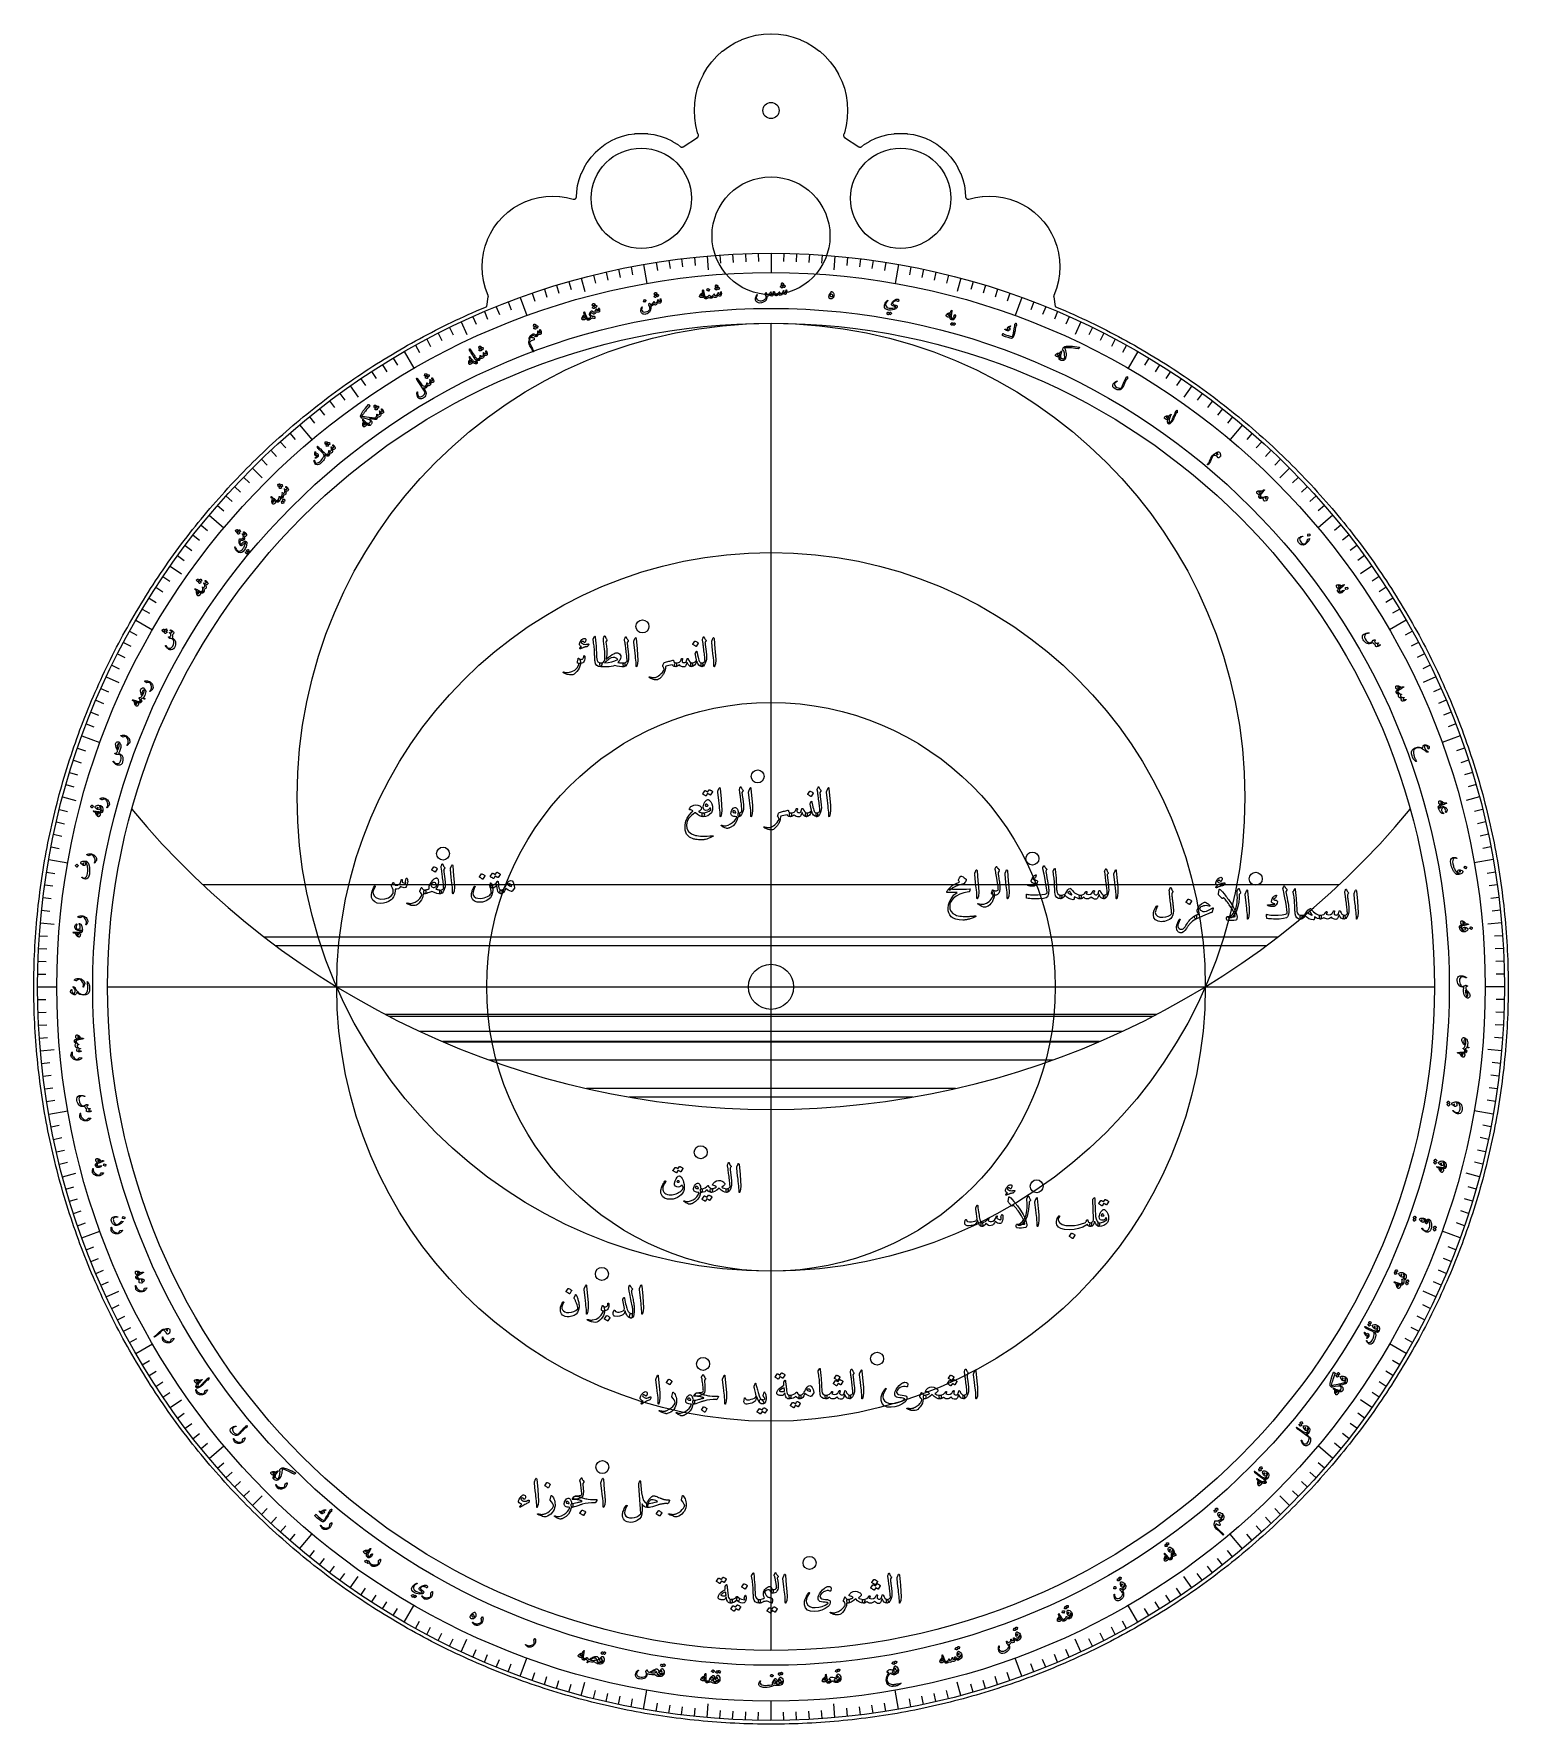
# Model space of a CAD drawing. Header units: millimetres. Extents: x -91 to 91, y -91 to 118.
import ezdxf

# ---------------------------------------------------------------- set-up
doc = ezdxf.new("R2010")
doc.units = ezdxf.units.MM
for name, color, linetype in [('CUT_INNER', 6, 'Continuous'), ('CUT_OUTER', 1, 'Continuous'), ('ENGRAVE', 7, 'Continuous'), ('ENGRAVE_FINE', 8, 'Continuous'), ('TEXT', 5, 'Continuous')]:
    doc.layers.add(name, color=color, linetype=linetype)

msp = doc.modelspace()

# ---------------------------------------------------------------- linework, layer by layer
at = {"layer": 'CUT_INNER'}
for centre, radius in [((0, 108.1549), 1), ((-16.016, 97.3259), 6.188), ((16.016, 97.3259), 6.188), ((0, 92.6849), 7.28), ((0, 0), 2.78)]:
    msp.add_circle(centre, radius, dxfattribs=at)
at = {"layer": 'CUT_OUTER'}
msp.add_lwpolyline([(90.9983, -0.5584), (90.9931, -1.1167), (90.9846, -1.675), (90.9726, -2.2333), (90.9572, -2.7914), (90.9383, -3.3495), (90.9161, -3.9074), (90.8904, -4.4652), (90.8613, -5.0228), (90.8287, -5.5802), (90.7928, -6.1374), (90.7534, -6.6944), (90.7106, -7.2511), (90.6644, -7.8076), (90.6148, -8.3637), (90.5618, -8.9196), (90.5054, -9.4751), (90.4455, -10.0302), (90.3823, -10.585), (90.3156, -11.1394), (90.2456, -11.6933), (90.1721, -12.2468), (90.0953, -12.7999), (90.0151, -13.3525), (89.9314, -13.9045), (89.8444, -14.4561), (89.754, -15.0071), (89.6603, -15.5575), (89.5631, -16.1074), (89.4626, -16.6566), (89.3587, -17.2052), (89.2515, -17.7532), (89.1408, -18.3005), (89.0269, -18.8471), (88.9096, -19.393), (88.7889, -19.9382), (88.6649, -20.4826), (88.5375, -21.0263), (88.4069, -21.5691), (88.2728, -22.1112), (88.1355, -22.6524), (87.9949, -23.1928), (87.8509, -23.7323), (87.7036, -24.2709), (87.553, -24.8085), (87.3992, -25.3453), (87.242, -25.8811), (87.0816, -26.4159), (86.9178, -26.9497), (86.7508, -27.4825), (86.5806, -28.0143), (86.4071, -28.545), (86.2303, -29.0747), (86.0503, -29.6032), (85.867, -30.1307), (85.6805, -30.657), (85.4908, -31.1821), (85.2979, -31.7061), (85.1017, -32.2289), (84.9023, -32.7504), (84.6998, -33.2708), (84.4941, -33.7899), (84.2851, -34.3077), (84.073, -34.8242), (83.8578, -35.3394), (83.6394, -35.8533), (83.4178, -36.3658), (83.1931, -36.877), (82.9652, -37.3867), (82.7343, -37.8951), (82.5002, -38.402), (82.263, -38.9075), (82.0227, -39.4115), (81.7794, -39.9141), (81.5329, -40.4151), (81.2834, -40.9146), (81.0308, -41.4126), (80.7752, -41.909), (80.5165, -42.4039), (80.2548, -42.8971), (79.9901, -43.3887), (79.7224, -43.8787), (79.4516, -44.3671), (79.1779, -44.8537), (78.9012, -45.3387), (78.6215, -45.822), (78.3389, -46.3035), (78.0533, -46.7833), (77.7648, -47.2614), (77.4733, -47.7377), (77.179, -48.2121), (76.8817, -48.6848), (76.5815, -49.1556), (76.2784, -49.6246), (75.9725, -50.0917), (75.6637, -50.5569), (75.3521, -51.0202), (75.0376, -51.4816), (74.7203, -51.941), (74.4002, -52.3985), (74.0773, -52.8541), (73.7516, -53.3076), (73.4231, -53.7591), (73.0919, -54.2086), (72.7579, -54.6561), (72.4212, -55.1015), (72.0817, -55.5448), (71.7395, -55.9861), (71.3947, -56.4252), (71.0471, -56.8622), (70.6969, -57.2971), (70.344, -57.7298), (69.9884, -58.1603), (69.6302, -58.5887), (69.2694, -59.0148), (68.906, -59.4387), (68.54, -59.8604), (68.1714, -60.2798), (67.8003, -60.697), (67.4266, -61.1119), (67.0503, -61.5244), (66.6715, -61.9347), (66.2903, -62.3426), (65.9065, -62.7482), (65.5202, -63.1514), (65.1315, -63.5522), (64.7403, -63.9507), (64.3467, -64.3467), (63.9507, -64.7403), (63.5522, -65.1315), (63.1514, -65.5202), (62.7482, -65.9065), (62.3426, -66.2903), (61.9347, -66.6715), (61.5244, -67.0503), (61.1119, -67.4266), (60.697, -67.8003), (60.2798, -68.1714), (59.8604, -68.54), (59.4387, -68.906), (59.0148, -69.2694), (58.5887, -69.6302), (58.1603, -69.9884), (57.7298, -70.344), (57.2971, -70.6969), (56.8622, -71.0471), (56.4252, -71.3947), (55.9861, -71.7395), (55.5448, -72.0817), (55.1015, -72.4212), (54.6561, -72.7579), (54.2086, -73.0919), (53.7591, -73.4231), (53.3076, -73.7516), (52.8541, -74.0773), (52.3985, -74.4002), (51.941, -74.7203), (51.4816, -75.0376), (51.0202, -75.3521), (50.5569, -75.6637), (50.0917, -75.9725), (49.6246, -76.2784), (49.1556, -76.5815), (48.6848, -76.8817), (48.2121, -77.179), (47.7377, -77.4733), (47.2614, -77.7648), (46.7833, -78.0533), (46.3035, -78.3389), (45.822, -78.6215), (45.3387, -78.9012), (44.8537, -79.1779), (44.3671, -79.4516), (43.8787, -79.7224), (43.3887, -79.9901), (42.8971, -80.2548), (42.4039, -80.5165), (41.909, -80.7752), (41.4126, -81.0308), (40.9146, -81.2834), (40.4151, -81.5329), (39.9141, -81.7794), (39.4115, -82.0227), (38.9075, -82.263), (38.402, -82.5002), (37.8951, -82.7343), (37.3867, -82.9652), (36.877, -83.1931), (36.3658, -83.4178), (35.8533, -83.6394), (35.3394, -83.8578), (34.8242, -84.073), (34.3077, -84.2851), (33.7899, -84.4941), (33.2708, -84.6998), (32.7504, -84.9023), (32.2289, -85.1017), (31.7061, -85.2979), (31.1821, -85.4908), (30.657, -85.6805), (30.1307, -85.867), (29.6032, -86.0503), (29.0747, -86.2303), (28.545, -86.4071), (28.0143, -86.5806), (27.4825, -86.7508), (26.9497, -86.9178), (26.4159, -87.0816), (25.8811, -87.242), (25.3453, -87.3992), (24.8085, -87.553), (24.2709, -87.7036), (23.7323, -87.8509), (23.1928, -87.9949), (22.6524, -88.1355), (22.1112, -88.2728), (21.5691, -88.4069), (21.0263, -88.5375), (20.4826, -88.6649), (19.9382, -88.7889), (19.393, -88.9096), (18.8471, -89.0269), (18.3005, -89.1408), (17.7532, -89.2515), (17.2052, -89.3587), (16.6566, -89.4626), (16.1074, -89.5631), (15.5575, -89.6603), (15.0071, -89.754), (14.4561, -89.8444), (13.9045, -89.9314), (13.3525, -90.0151), (12.7999, -90.0953), (12.2468, -90.1721), (11.6933, -90.2456), (11.1394, -90.3156), (10.585, -90.3823), (10.0302, -90.4455), (9.4751, -90.5054), (8.9196, -90.5618), (8.3637, -90.6148), (7.8076, -90.6644), (7.2511, -90.7106), (6.6944, -90.7534), (6.1374, -90.7928), (5.5802, -90.8287), (5.0228, -90.8613), (4.4652, -90.8904), (3.9074, -90.9161), (3.3495, -90.9383), (2.7914, -90.9572), (2.2333, -90.9726), (1.675, -90.9846), (1.1167, -90.9931), (0.5584, -90.9983), (0, -91), (-0.5584, -90.9983), (-1.1167, -90.9931), (-1.675, -90.9846), (-2.2333, -90.9726), (-2.7914, -90.9572), (-3.3495, -90.9383), (-3.9074, -90.9161), (-4.4652, -90.8904), (-5.0228, -90.8613), (-5.5802, -90.8287), (-6.1374, -90.7928), (-6.6944, -90.7534), (-7.2511, -90.7106), (-7.8076, -90.6644), (-8.3637, -90.6148), (-8.9196, -90.5618), (-9.4751, -90.5054), (-10.0302, -90.4455), (-10.585, -90.3823), (-11.1394, -90.3156), (-11.6933, -90.2456), (-12.2468, -90.1721), (-12.7999, -90.0953), (-13.3525, -90.0151), (-13.9045, -89.9314), (-14.4561, -89.8444), (-15.0071, -89.754), (-15.5575, -89.6603), (-16.1074, -89.5631), (-16.6566, -89.4626), (-17.2052, -89.3587), (-17.7532, -89.2515), (-18.3005, -89.1408), (-18.8471, -89.0269), (-19.393, -88.9096), (-19.9382, -88.7889), (-20.4826, -88.6649), (-21.0263, -88.5375), (-21.5691, -88.4069), (-22.1112, -88.2728), (-22.6524, -88.1355), (-23.1928, -87.9949), (-23.7323, -87.8509), (-24.2709, -87.7036), (-24.8085, -87.553), (-25.3453, -87.3992), (-25.8811, -87.242), (-26.4159, -87.0816), (-26.9497, -86.9178), (-27.4825, -86.7508), (-28.0143, -86.5806), (-28.545, -86.4071), (-29.0747, -86.2303), (-29.6032, -86.0503), (-30.1307, -85.867), (-30.657, -85.6805), (-31.1821, -85.4908), (-31.7061, -85.2979), (-32.2289, -85.1017), (-32.7504, -84.9023), (-33.2708, -84.6998), (-33.7899, -84.4941), (-34.3077, -84.2851), (-34.8242, -84.073), (-35.3394, -83.8578), (-35.8533, -83.6394), (-36.3658, -83.4178), (-36.877, -83.1931), (-37.3867, -82.9652), (-37.8951, -82.7343), (-38.402, -82.5002), (-38.9075, -82.263), (-39.4115, -82.0227), (-39.9141, -81.7794), (-40.4151, -81.5329), (-40.9146, -81.2834), (-41.4126, -81.0308), (-41.909, -80.7752), (-42.4039, -80.5165), (-42.8971, -80.2548), (-43.3887, -79.9901), (-43.8787, -79.7224), (-44.3671, -79.4516), (-44.8537, -79.1779), (-45.3387, -78.9012), (-45.822, -78.6215), (-46.3035, -78.3389), (-46.7833, -78.0533), (-47.2614, -77.7648), (-47.7377, -77.4733), (-48.2121, -77.179), (-48.6848, -76.8817), (-49.1556, -76.5815), (-49.6246, -76.2784), (-50.0917, -75.9725), (-50.5569, -75.6637), (-51.0202, -75.3521), (-51.4816, -75.0376), (-51.941, -74.7203), (-52.3985, -74.4002), (-52.8541, -74.0773), (-53.3076, -73.7516), (-53.7591, -73.4231), (-54.2086, -73.0919), (-54.6561, -72.7579), (-55.1015, -72.4212), (-55.5448, -72.0817), (-55.9861, -71.7395), (-56.4252, -71.3947), (-56.8622, -71.0471), (-57.2971, -70.6969), (-57.7298, -70.344), (-58.1603, -69.9884), (-58.5887, -69.6302), (-59.0148, -69.2694), (-59.4387, -68.906), (-59.8604, -68.54), (-60.2798, -68.1714), (-60.697, -67.8003), (-61.1119, -67.4266), (-61.5244, -67.0503), (-61.9347, -66.6715), (-62.3426, -66.2903), (-62.7482, -65.9065), (-63.1514, -65.5202), (-63.5522, -65.1315), (-63.9507, -64.7403), (-64.3467, -64.3467), (-64.7403, -63.9507), (-65.1315, -63.5522), (-65.5202, -63.1514), (-65.9065, -62.7482), (-66.2903, -62.3426), (-66.6715, -61.9347), (-67.0503, -61.5244), (-67.4266, -61.1119), (-67.8003, -60.697), (-68.1714, -60.2798), (-68.54, -59.8604), (-68.906, -59.4387), (-69.2694, -59.0148), (-69.6302, -58.5887), (-69.9884, -58.1603), (-70.344, -57.7298), (-70.6969, -57.2971), (-71.0471, -56.8622), (-71.3947, -56.4252), (-71.7395, -55.9861), (-72.0817, -55.5448), (-72.4212, -55.1015), (-72.7579, -54.6561), (-73.0919, -54.2086), (-73.4231, -53.7591), (-73.7516, -53.3076), (-74.0773, -52.8541), (-74.4002, -52.3985), (-74.7203, -51.941), (-75.0376, -51.4816), (-75.3521, -51.0202), (-75.6637, -50.5569), (-75.9725, -50.0917), (-76.2784, -49.6246), (-76.5815, -49.1556), (-76.8817, -48.6848), (-77.179, -48.2121), (-77.4733, -47.7377), (-77.7648, -47.2614), (-78.0533, -46.7833), (-78.3389, -46.3035), (-78.6215, -45.822), (-78.9012, -45.3387), (-79.1779, -44.8537), (-79.4516, -44.3671), (-79.7224, -43.8787), (-79.9901, -43.3887), (-80.2548, -42.8971), (-80.5165, -42.4039), (-80.7752, -41.909), (-81.0308, -41.4126), (-81.2834, -40.9146), (-81.5329, -40.4151), (-81.7794, -39.9141), (-82.0227, -39.4115), (-82.263, -38.9075), (-82.5002, -38.402), (-82.7343, -37.8951), (-82.9652, -37.3867), (-83.1931, -36.877), (-83.4178, -36.3658), (-83.6394, -35.8533), (-83.8578, -35.3394), (-84.073, -34.8242), (-84.2851, -34.3077), (-84.4941, -33.7899), (-84.6998, -33.2708), (-84.9023, -32.7504), (-85.1017, -32.2289), (-85.2979, -31.7061), (-85.4908, -31.1821), (-85.6805, -30.657), (-85.867, -30.1307), (-86.0503, -29.6032), (-86.2303, -29.0747), (-86.4071, -28.545), (-86.5806, -28.0143), (-86.7508, -27.4825), (-86.9178, -26.9497), (-87.0816, -26.4159), (-87.242, -25.8811), (-87.3992, -25.3453), (-87.553, -24.8085), (-87.7036, -24.2709), (-87.8509, -23.7323), (-87.9949, -23.1928), (-88.1355, -22.6524), (-88.2728, -22.1112), (-88.4069, -21.5691), (-88.5375, -21.0263), (-88.6649, -20.4826), (-88.7889, -19.9382), (-88.9096, -19.393), (-89.0269, -18.8471), (-89.1408, -18.3005), (-89.2515, -17.7532), (-89.3587, -17.2052), (-89.4626, -16.6566), (-89.5631, -16.1074), (-89.6603, -15.5575), (-89.754, -15.0071), (-89.8444, -14.4561), (-89.9314, -13.9045), (-90.0151, -13.3525), (-90.0953, -12.7999), (-90.1721, -12.2468), (-90.2456, -11.6933), (-90.3156, -11.1394), (-90.3823, -10.585), (-90.4455, -10.0302), (-90.5054, -9.4751), (-90.5618, -8.9196), (-90.6148, -8.3637), (-90.6644, -7.8076), (-90.7106, -7.2511), (-90.7534, -6.6944), (-90.7928, -6.1374), (-90.8287, -5.5802), (-90.8613, -5.0228), (-90.8904, -4.4652), (-90.9161, -3.9074), (-90.9383, -3.3495), (-90.9572, -2.7914), (-90.9726, -2.2333), (-90.9846, -1.675), (-90.9931, -1.1167), (-90.9983, -0.5584), (-91, 0), (-90.9983, 0.5584), (-90.9931, 1.1167), (-90.9846, 1.675), (-90.9726, 2.2333), (-90.9572, 2.7914), (-90.9383, 3.3495), (-90.9161, 3.9074), (-90.8904, 4.4652), (-90.8613, 5.0228), (-90.8287, 5.5802), (-90.7928, 6.1374), (-90.7534, 6.6944), (-90.7106, 7.2511), (-90.6644, 7.8076), (-90.6148, 8.3637), (-90.5618, 8.9196), (-90.5054, 9.4751), (-90.4455, 10.0302), (-90.3823, 10.585), (-90.3156, 11.1394), (-90.2456, 11.6933), (-90.1721, 12.2468), (-90.0953, 12.7999), (-90.0151, 13.3525), (-89.9314, 13.9045), (-89.8444, 14.4561), (-89.754, 15.0071), (-89.6603, 15.5575), (-89.5631, 16.1074), (-89.4626, 16.6566), (-89.3587, 17.2052), (-89.2515, 17.7532), (-89.1408, 18.3005), (-89.0269, 18.8471), (-88.9096, 19.393), (-88.7889, 19.9382), (-88.6649, 20.4826), (-88.5375, 21.0263), (-88.4069, 21.5691), (-88.2728, 22.1112), (-88.1355, 22.6524), (-87.9949, 23.1928), (-87.8509, 23.7323), (-87.7036, 24.2709), (-87.553, 24.8085), (-87.3992, 25.3453), (-87.242, 25.8811), (-87.0816, 26.4159), (-86.9178, 26.9497), (-86.7508, 27.4825), (-86.5806, 28.0143), (-86.4071, 28.545), (-86.2303, 29.0747), (-86.0503, 29.6032), (-85.867, 30.1307), (-85.6805, 30.657), (-85.4908, 31.1821), (-85.2979, 31.7061), (-85.1017, 32.2289), (-84.9023, 32.7504), (-84.6998, 33.2708), (-84.4941, 33.7899), (-84.2851, 34.3077), (-84.073, 34.8242), (-83.8578, 35.3394), (-83.6394, 35.8533), (-83.4178, 36.3658), (-83.1931, 36.877), (-82.9652, 37.3867), (-82.7343, 37.8951), (-82.5002, 38.402), (-82.263, 38.9075), (-82.0227, 39.4115), (-81.7794, 39.9141), (-81.5329, 40.4151), (-81.2834, 40.9146), (-81.0308, 41.4126), (-80.7752, 41.909), (-80.5165, 42.4039), (-80.2548, 42.8971), (-79.9901, 43.3887), (-79.7224, 43.8787), (-79.4516, 44.3671), (-79.1779, 44.8537), (-78.9012, 45.3387), (-78.6215, 45.822), (-78.3389, 46.3035), (-78.0533, 46.7833), (-77.7648, 47.2614), (-77.4733, 47.7377), (-77.179, 48.2121), (-76.8817, 48.6848), (-76.5815, 49.1556), (-76.2784, 49.6246), (-75.9725, 50.0917), (-75.6637, 50.5569), (-75.3521, 51.0202), (-75.0376, 51.4816), (-74.7203, 51.941), (-74.4002, 52.3985), (-74.0773, 52.8541), (-73.7516, 53.3076), (-73.4231, 53.7591), (-73.0919, 54.2086), (-72.7579, 54.6561), (-72.4212, 55.1015), (-72.0817, 55.5448), (-71.7395, 55.9861), (-71.3947, 56.4252), (-71.0471, 56.8622), (-70.6969, 57.2971), (-70.344, 57.7298), (-69.9884, 58.1603), (-69.6302, 58.5887), (-69.2694, 59.0148), (-68.906, 59.4387), (-68.54, 59.8604), (-68.1714, 60.2798), (-67.8003, 60.697), (-67.4266, 61.1119), (-67.0503, 61.5244), (-66.6715, 61.9347), (-66.2903, 62.3426), (-65.9065, 62.7482), (-65.5202, 63.1514), (-65.1315, 63.5522), (-64.7403, 63.9507), (-64.3467, 64.3467), (-63.9507, 64.7403), (-63.5522, 65.1315), (-63.1514, 65.5202), (-62.7482, 65.9065), (-62.3426, 66.2903), (-61.9347, 66.6715), (-61.5244, 67.0503), (-61.1119, 67.4266), (-60.697, 67.8003), (-60.2798, 68.1714), (-59.8604, 68.54), (-59.4387, 68.906), (-59.0148, 69.2694), (-58.5887, 69.6302), (-58.1603, 69.9884), (-57.7298, 70.344), (-57.2971, 70.6969), (-56.8622, 71.0471), (-56.4252, 71.3947), (-55.9861, 71.7395), (-55.5448, 72.0817), (-55.1015, 72.4212), (-54.6561, 72.7579), (-54.2086, 73.0919), (-53.7591, 73.4231), (-53.3076, 73.7516), (-52.8541, 74.0773), (-52.3985, 74.4002), (-51.941, 74.7203), (-51.4816, 75.0376), (-51.0202, 75.3521), (-50.5569, 75.6637), (-50.0917, 75.9725), (-49.6246, 76.2784), (-49.1556, 76.5815), (-48.6848, 76.8817), (-48.2121, 77.179), (-47.7377, 77.4733), (-47.2614, 77.7648), (-46.7833, 78.0533), (-46.3035, 78.3389), (-45.822, 78.6215), (-45.3387, 78.9012), (-44.8537, 79.1779), (-44.3671, 79.4516), (-43.8787, 79.7224), (-43.3887, 79.9901), (-42.8971, 80.2548), (-42.4039, 80.5165), (-41.909, 80.7752), (-41.4126, 81.0308), (-40.9146, 81.2834), (-40.4151, 81.5329), (-39.9141, 81.7794), (-39.4115, 82.0227), (-38.9075, 82.263), (-38.402, 82.5002), (-37.8951, 82.7343), (-37.3867, 82.9652), (-36.877, 83.1931), (-36.3658, 83.4178), (-35.8533, 83.6394), (-35.3394, 83.8578), (-35.0937, 83.9604), (-34.8944, 85.1564), (-34.8909, 85.1865), (-34.8905, 85.2168), (-34.8932, 85.2471), (-34.8989, 85.2769), (-34.9076, 85.3059), (-34.9191, 85.334), (-35.0039, 85.5131), (-35.0095, 85.5267), (-35.2933, 86.32), (-35.2976, 86.3341), (-35.5024, 87.1514), (-35.5052, 87.1659), (-35.6289, 87.9993), (-35.6303, 88.014), (-35.6716, 88.8555), (-35.6716, 88.8702), (-35.6303, 89.7118), (-35.6289, 89.7264), (-35.5052, 90.5599), (-35.5024, 90.5743), (-35.2976, 91.3917), (-35.2933, 91.4057), (-35.0095, 92.1991), (-35.0039, 92.2127), (-34.6436, 92.9743), (-34.6367, 92.9873), (-34.2035, 93.71), (-34.1953, 93.7223), (-33.6934, 94.399), (-33.6841, 94.4104), (-33.1182, 95.0347), (-33.1078, 95.0451), (-32.4835, 95.611), (-32.4721, 95.6203), (-31.7954, 96.1222), (-31.7831, 96.1304), (-31.0604, 96.5636), (-31.0475, 96.5705), (-30.2858, 96.9307), (-30.2722, 96.9364), (-29.4789, 97.2202), (-29.4648, 97.2245), (-28.6475, 97.4292), (-28.633, 97.4321), (-27.7996, 97.5557), (-27.7849, 97.5572), (-26.9434, 97.5985), (-26.9286, 97.5985), (-26.0871, 97.5572), (-26.0724, 97.5557), (-25.239, 97.4321), (-25.2245, 97.4292), (-24.4072, 97.2245), (-24.4024, 97.223), (-24.373, 97.2157), (-24.3431, 97.2114), (-24.3129, 97.2101), (-24.2827, 97.2119), (-24.2528, 97.2167), (-24.2235, 97.2245), (-24.1952, 97.2352), (-24.1682, 97.2487), (-24.1426, 97.2648), (-24.1187, 97.2835), (-24.0969, 97.3044), (-24.0773, 97.3275), (-24.0601, 97.3524), (-24.0455, 97.3789), (-24.0337, 97.4067), (-24.0247, 97.4356), (-24.0187, 97.4653), (-24.0157, 97.4954), (-23.9858, 98.1034), (-23.9844, 98.1181), (-23.8712, 98.8809), (-23.8683, 98.8953), (-23.681, 99.6433), (-23.6767, 99.6574), (-23.4169, 100.3835), (-23.4113, 100.3971), (-23.0816, 101.0942), (-23.0746, 101.1071), (-22.6782, 101.7686), (-22.67, 101.7808), (-22.2107, 102.4002), (-22.2013, 102.4116), (-21.6835, 102.9829), (-21.6731, 102.9933), (-21.1017, 103.5112), (-21.0903, 103.5205), (-20.4709, 103.9799), (-20.4587, 103.9881), (-19.7973, 104.3845), (-19.7843, 104.3915), (-19.0872, 104.7212), (-19.0736, 104.7268), (-18.3475, 104.9866), (-18.3335, 104.9908), (-17.5854, 105.1782), (-17.571, 105.1811), (-16.8082, 105.2942), (-16.7936, 105.2957), (-16.0234, 105.3335), (-16.0086, 105.3335), (-15.2384, 105.2957), (-15.2238, 105.2942), (-14.461, 105.1811), (-14.4466, 105.1782), (-13.6985, 104.9908), (-13.6845, 104.9866), (-12.9584, 104.7268), (-12.9448, 104.7212), (-12.2477, 104.3915), (-12.2347, 104.3845), (-11.5733, 103.9881), (-11.5611, 103.9799), (-11.1691, 103.6892), (-11.1436, 103.6722), (-11.1166, 103.658), (-11.0883, 103.6466), (-11.059, 103.6381), (-11.0289, 103.6326), (-10.9985, 103.6302), (-10.9679, 103.631), (-10.9376, 103.6348), (-10.9079, 103.6417), (-10.879, 103.6516), (-10.8512, 103.6643), (-10.8249, 103.6799), (-9.0911, 104.8261), (-9.0681, 104.8429), (-9.0468, 104.8619), (-9.0274, 104.8827), (-9.0101, 104.9053), (-8.995, 104.9295), (-8.9822, 104.955), (-8.972, 104.9815), (-8.9642, 105.009), (-8.9592, 105.037), (-8.9568, 105.0654), (-8.9571, 105.0939), (-8.9601, 105.1222), (-8.9658, 105.1502), (-8.9741, 105.1774), (-9.054, 105.4007), (-9.0583, 105.4148), (-9.2804, 106.3014), (-9.2832, 106.3158), (-9.4173, 107.22), (-9.4188, 107.2346), (-9.4636, 108.1475), (-9.4636, 108.1622), (-9.4188, 109.0752), (-9.4173, 109.0898), (-9.2832, 109.9939), (-9.2804, 110.0084), (-9.0583, 110.895), (-9.054, 110.9091), (-8.7461, 111.7697), (-8.7404, 111.7833), (-8.3497, 112.6095), (-8.3427, 112.6225), (-7.8728, 113.4065), (-7.8646, 113.4187), (-7.3202, 114.1529), (-7.3108, 114.1642), (-6.697, 114.8415), (-6.6866, 114.8519), (-6.0094, 115.4657), (-5.998, 115.475), (-5.2638, 116.0195), (-5.2516, 116.0277), (-4.4676, 116.4976), (-4.4546, 116.5045), (-3.6284, 116.8953), (-3.6148, 116.901), (-2.7542, 117.2089), (-2.7401, 117.2132), (-1.8535, 117.4352), (-1.839, 117.4381), (-0.9349, 117.5722), (-0.9203, 117.5737), (-0.0074, 117.6185), (0.0074, 117.6185), (0.9203, 117.5737), (0.9349, 117.5722), (1.839, 117.4381), (1.8535, 117.4352), (2.7401, 117.2132), (2.7542, 117.2089), (3.6148, 116.901), (3.6284, 116.8953), (4.4546, 116.5045), (4.4676, 116.4976), (5.2516, 116.0277), (5.2638, 116.0195), (5.998, 115.475), (6.0094, 115.4657), (6.6866, 114.8519), (6.697, 114.8415), (7.3108, 114.1642), (7.3202, 114.1529), (7.8646, 113.4187), (7.8728, 113.4065), (8.3427, 112.6225), (8.3497, 112.6095), (8.7404, 111.7833), (8.7461, 111.7697), (9.054, 110.9091), (9.0583, 110.895), (9.2804, 110.0084), (9.2832, 109.9939), (9.4173, 109.0898), (9.4188, 109.0752), (9.4636, 108.1622), (9.4636, 108.1475), (9.4188, 107.2346), (9.4173, 107.22), (9.2832, 106.3158), (9.2804, 106.3014), (9.0583, 105.4148), (9.054, 105.4007), (8.9741, 105.1774), (8.9658, 105.1502), (8.9601, 105.1222), (8.9571, 105.0939), (8.9568, 105.0654), (8.9592, 105.037), (8.9642, 105.009), (8.972, 104.9815), (8.9822, 104.955), (8.995, 104.9295), (9.0101, 104.9053), (9.0274, 104.8827), (9.0468, 104.8619), (9.0681, 104.8429), (9.0911, 104.8261), (10.8249, 103.6799), (10.8512, 103.6643), (10.879, 103.6516), (10.9079, 103.6417), (10.9376, 103.6348), (10.9679, 103.631), (10.9985, 103.6302), (11.0289, 103.6326), (11.059, 103.6381), (11.0883, 103.6466), (11.1166, 103.658), (11.1436, 103.6722), (11.1691, 103.6892), (11.5611, 103.9799), (11.5733, 103.9881), (12.2347, 104.3845), (12.2477, 104.3915), (12.9448, 104.7212), (12.9584, 104.7268), (13.6845, 104.9866), (13.6985, 104.9908), (14.4466, 105.1782), (14.461, 105.1811), (15.2238, 105.2942), (15.2384, 105.2957), (16.0086, 105.3335), (16.0234, 105.3335), (16.7936, 105.2957), (16.8082, 105.2942), (17.571, 105.1811), (17.5854, 105.1782), (18.3335, 104.9908), (18.3475, 104.9866), (19.0736, 104.7268), (19.0872, 104.7212), (19.7843, 104.3915), (19.7973, 104.3845), (20.4587, 103.9881), (20.4709, 103.9799), (21.0903, 103.5205), (21.1017, 103.5112), (21.6731, 102.9933), (21.6835, 102.9829), (22.2013, 102.4116), (22.2107, 102.4002), (22.67, 101.7808), (22.6782, 101.7686), (23.0746, 101.1071), (23.0816, 101.0942), (23.4113, 100.3971), (23.4169, 100.3835), (23.6767, 99.6574), (23.681, 99.6433), (23.8683, 98.8953), (23.8712, 98.8809), (23.9844, 98.1181), (23.9858, 98.1034), (24.0157, 97.4954), (24.0184, 97.4669), (24.0239, 97.4387), (24.0321, 97.4112), (24.0428, 97.3847), (24.056, 97.3592), (24.0716, 97.3352), (24.0894, 97.3127), (24.1093, 97.292), (24.131, 97.2734), (24.1545, 97.2569), (24.1794, 97.2427), (24.2055, 97.2309), (24.2327, 97.2217), (24.2606, 97.2152), (24.289, 97.2113), (24.3176, 97.2101), (24.3463, 97.2117), (24.3746, 97.216), (24.4024, 97.223), (24.4072, 97.2245), (25.2245, 97.4292), (25.239, 97.4321), (26.0724, 97.5557), (26.0871, 97.5572), (26.9286, 97.5985), (26.9434, 97.5985), (27.7849, 97.5572), (27.7996, 97.5557), (28.633, 97.4321), (28.6475, 97.4292), (29.4648, 97.2245), (29.4789, 97.2202), (30.2722, 96.9364), (30.2858, 96.9307), (31.0475, 96.5705), (31.0604, 96.5636), (31.7831, 96.1304), (31.7954, 96.1222), (32.4721, 95.6203), (32.4835, 95.611), (33.1078, 95.0451), (33.1182, 95.0347), (33.6841, 94.4104), (33.6934, 94.399), (34.1953, 93.7223), (34.2035, 93.71), (34.6367, 92.9873), (34.6436, 92.9743), (35.0039, 92.2127), (35.0095, 92.1991), (35.2933, 91.4057), (35.2976, 91.3917), (35.5024, 90.5743), (35.5052, 90.5599), (35.6289, 89.7264), (35.6303, 89.7118), (35.6716, 88.8702), (35.6716, 88.8555), (35.6303, 88.014), (35.6289, 87.9993), (35.5052, 87.1659), (35.5024, 87.1514), (35.2976, 86.3341), (35.2933, 86.32), (35.0095, 85.5267), (35.0039, 85.5131), (34.9191, 85.334), (34.9076, 85.3059), (34.8989, 85.2769), (34.8932, 85.2471), (34.8905, 85.2168), (34.8909, 85.1865), (34.8944, 85.1564), (35.0937, 83.9604), (35.3394, 83.8578), (35.8533, 83.6394), (36.3658, 83.4178), (36.877, 83.1931), (37.3867, 82.9652), (37.8951, 82.7343), (38.402, 82.5002), (38.9075, 82.263), (39.4115, 82.0227), (39.9141, 81.7794), (40.4151, 81.5329), (40.9146, 81.2834), (41.4126, 81.0308), (41.909, 80.7752), (42.4039, 80.5165), (42.8971, 80.2548), (43.3887, 79.9901), (43.8787, 79.7224), (44.3671, 79.4516), (44.8537, 79.1779), (45.3387, 78.9012), (45.822, 78.6215), (46.3035, 78.3389), (46.7833, 78.0533), (47.2614, 77.7648), (47.7377, 77.4733), (48.2121, 77.179), (48.6848, 76.8817), (49.1556, 76.5815), (49.6246, 76.2784), (50.0917, 75.9725), (50.5569, 75.6637), (51.0202, 75.3521), (51.4816, 75.0376), (51.941, 74.7203), (52.3985, 74.4002), (52.8541, 74.0773), (53.3076, 73.7516), (53.7591, 73.4231), (54.2086, 73.0919), (54.6561, 72.7579), (55.1015, 72.4212), (55.5448, 72.0817), (55.9861, 71.7395), (56.4252, 71.3947), (56.8622, 71.0471), (57.2971, 70.6969), (57.7298, 70.344), (58.1603, 69.9884), (58.5887, 69.6302), (59.0148, 69.2694), (59.4387, 68.906), (59.8604, 68.54), (60.2798, 68.1714), (60.697, 67.8003), (61.1119, 67.4266), (61.5244, 67.0503), (61.9347, 66.6715), (62.3426, 66.2903), (62.7482, 65.9065), (63.1514, 65.5202), (63.5522, 65.1315), (63.9507, 64.7403), (64.3467, 64.3467), (64.7403, 63.9507), (65.1315, 63.5522), (65.5202, 63.1514), (65.9065, 62.7482), (66.2903, 62.3426), (66.6715, 61.9347), (67.0503, 61.5244), (67.4266, 61.1119), (67.8003, 60.697), (68.1714, 60.2798), (68.54, 59.8604), (68.906, 59.4387), (69.2694, 59.0148), (69.6302, 58.5887), (69.9884, 58.1603), (70.344, 57.7298), (70.6969, 57.2971), (71.0471, 56.8622), (71.3947, 56.4252), (71.7395, 55.9861), (72.0817, 55.5448), (72.4212, 55.1015), (72.7579, 54.6561), (73.0919, 54.2086), (73.4231, 53.7591), (73.7516, 53.3076), (74.0773, 52.8541), (74.4002, 52.3985), (74.7203, 51.941), (75.0376, 51.4816), (75.3521, 51.0202), (75.6637, 50.5569), (75.9725, 50.0917), (76.2784, 49.6246), (76.5815, 49.1556), (76.8817, 48.6848), (77.179, 48.2121), (77.4733, 47.7377), (77.7648, 47.2614), (78.0533, 46.7833), (78.3389, 46.3035), (78.6215, 45.822), (78.9012, 45.3387), (79.1779, 44.8537), (79.4516, 44.3671), (79.7224, 43.8787), (79.9901, 43.3887), (80.2548, 42.8971), (80.5165, 42.4039), (80.7752, 41.909), (81.0308, 41.4126), (81.2834, 40.9146), (81.5329, 40.4151), (81.7794, 39.9141), (82.0227, 39.4115), (82.263, 38.9075), (82.5002, 38.402), (82.7343, 37.8951), (82.9652, 37.3867), (83.1931, 36.877), (83.4178, 36.3658), (83.6394, 35.8533), (83.8578, 35.3394), (84.073, 34.8242), (84.2851, 34.3077), (84.4941, 33.7899), (84.6998, 33.2708), (84.9023, 32.7504), (85.1017, 32.2289), (85.2979, 31.7061), (85.4908, 31.1821), (85.6805, 30.657), (85.867, 30.1307), (86.0503, 29.6032), (86.2303, 29.0747), (86.4071, 28.545), (86.5806, 28.0143), (86.7508, 27.4825), (86.9178, 26.9497), (87.0816, 26.4159), (87.242, 25.8811), (87.3992, 25.3453), (87.553, 24.8085), (87.7036, 24.2709), (87.8509, 23.7323), (87.9949, 23.1928), (88.1355, 22.6524), (88.2728, 22.1112), (88.4069, 21.5691), (88.5375, 21.0263), (88.6649, 20.4826), (88.7889, 19.9382), (88.9096, 19.393), (89.0269, 18.8471), (89.1408, 18.3005), (89.2515, 17.7532), (89.3587, 17.2052), (89.4626, 16.6566), (89.5631, 16.1074), (89.6603, 15.5575), (89.754, 15.0071), (89.8444, 14.4561), (89.9314, 13.9045), (90.0151, 13.3525), (90.0953, 12.7999), (90.1721, 12.2468), (90.2456, 11.6933), (90.3156, 11.1394), (90.3823, 10.585), (90.4455, 10.0302), (90.5054, 9.4751), (90.5618, 8.9196), (90.6148, 8.3637), (90.6644, 7.8076), (90.7106, 7.2511), (90.7534, 6.6944), (90.7928, 6.1374), (90.8287, 5.5802), (90.8613, 5.0228), (90.8904, 4.4652), (90.9161, 3.9074), (90.9383, 3.3495), (90.9572, 2.7914), (90.9726, 2.2333), (90.9846, 1.675), (90.9931, 1.1167), (90.9983, 0.5584), (91, 0)], close=True, dxfattribs=at)
at = {"layer": 'ENGRAVE'}
for points in [[(-7.8907, 90.1914), (-7.7424, 88.4962)], [(0, 90.5359), (0, 88.1535)], [(7.8907, 90.1914), (7.7424, 88.4962)], [(-15.7214, 89.1605), (-15.3077, 86.8143)], [(15.7214, 89.1605), (15.3077, 86.8143)], [(-23.4324, 87.451), (-22.992, 85.8072)], [(23.4324, 87.451), (22.992, 85.8072)], [(-30.9651, 85.0759), (-30.1503, 82.8372)], [(30.9651, 85.0759), (30.1503, 82.8372)], [(-38.2621, 82.0534), (-37.543, 80.5111)], [(0, -81.9), (0, 81.9)], [(0, -81.9), (0, 81.9)], [(38.2621, 82.0534), (37.543, 80.5111)], [(-45.268, 78.4064), (-44.0768, 76.3432)], [(45.268, 78.4064), (44.0768, 76.3432)], [(-51.9293, 74.1627), (-50.9532, 72.7687)], [(51.9293, 74.1627), (50.9532, 72.7687)], [(-58.1954, 69.3545), (-56.664, 67.5295)], [(58.1954, 69.3545), (56.664, 67.5295)], [(-64.0185, 64.0185), (-62.8153, 62.8153)], [(64.0185, 64.0185), (62.8153, 62.8153)], [(-69.3545, 58.1954), (-67.5295, 56.664)], [(69.3545, 58.1954), (67.5295, 56.664)], [(-74.1627, 51.9293), (-72.7687, 50.9532)], [(74.1627, 51.9293), (72.7687, 50.9532)], [(-78.4064, 45.268), (-76.3432, 44.0768)], [(78.4064, 45.2679), (76.3432, 44.0768)], [(-82.0534, 38.2621), (-80.5111, 37.543)], [(82.0534, 38.2621), (80.5111, 37.543)], [(-85.0759, 30.9651), (-82.8372, 30.1503)], [(85.0759, 30.9651), (82.8372, 30.1503)], [(-87.451, 23.4324), (-85.8072, 22.992)], [(87.451, 23.4324), (85.8072, 22.992)], [(-89.1605, 15.7214), (-86.8143, 15.3077)], [(89.1605, 15.7214), (86.8143, 15.3077)], [(-90.1914, 7.8907), (-88.4962, 7.7424)], [(90.1914, 7.8907), (88.4962, 7.7424)], [(-90.5359, 0), (-88.1535, 0)], [(-81.9, 0), (81.9, 0)], [(90.5359, 0), (88.1535, 0)], [(-90.1914, -7.8907), (-88.4962, -7.7424)], [(90.1914, -7.8907), (88.4962, -7.7424)], [(-89.1605, -15.7214), (-86.8143, -15.3077)], [(89.1605, -15.7214), (86.8143, -15.3077)], [(-87.451, -23.4324), (-85.8072, -22.992)], [(87.451, -23.4324), (85.8072, -22.992)], [(-85.0759, -30.9651), (-82.8372, -30.1503)], [(85.0759, -30.9651), (82.8372, -30.1503)], [(-82.0534, -38.2621), (-80.5111, -37.543)], [(82.0534, -38.2621), (80.5111, -37.543)], [(-78.4064, -45.2679), (-76.3432, -44.0768)], [(78.4064, -45.2679), (76.3432, -44.0768)], [(-74.1627, -51.9293), (-72.7687, -50.9532)], [(74.1627, -51.9293), (72.7687, -50.9532)], [(-69.3545, -58.1954), (-67.5295, -56.664)], [(69.3545, -58.1954), (67.5295, -56.664)], [(-64.0185, -64.0185), (-62.8153, -62.8153)], [(64.0185, -64.0185), (62.8153, -62.8153)], [(-58.1954, -69.3545), (-56.664, -67.5295)], [(58.1954, -69.3545), (56.664, -67.5295)], [(-51.9293, -74.1627), (-50.9532, -72.7687)], [(51.9293, -74.1627), (50.9532, -72.7687)], [(-45.2679, -78.4064), (-44.0768, -76.3432)], [(45.268, -78.4064), (44.0768, -76.3432)], [(-38.2621, -82.0534), (-37.543, -80.5111)], [(38.2621, -82.0534), (37.543, -80.5111)], [(-30.9651, -85.0759), (-30.1503, -82.8372)], [(30.9651, -85.0759), (30.1503, -82.8372)], [(-23.4324, -87.451), (-22.992, -85.8072)], [(-15.7214, -89.1605), (-15.3077, -86.8143)], [(15.7214, -89.1605), (15.3077, -86.8143)], [(23.4324, -87.451), (22.992, -85.8072)], [(-7.8907, -90.1914), (-7.7424, -88.4962)], [(0, -90.5359), (0, -88.1535)], [(7.8907, -90.1914), (7.7424, -88.4962)]]:
    msp.add_lwpolyline(points, dxfattribs=at)
for centre, radius in [((0, 0), 90.5359), ((0, 0), 88.1535), ((0, 0), 83.7291), ((0, 0), 81.9), ((0, 23.4034), 58.4966), ((0, 0), 53.6109), ((-15.8684, 44.4789), 0.8), ((0, 0), 35.0931), ((-1.6431, 25.9652), 0.8), ((-40.4864, 16.4431), 0.8), ((32.2691, 15.8302), 0.8), ((59.8315, 13.3322), 0.8), ((-8.672, -20.4102), 0.8), ((32.7963, -24.6168), 0.8), ((-20.8782, -35.4228), 0.8), ((-8.3852, -46.5308), 0.8), ((13.1015, -45.8889), 0.8), ((-20.8171, -59.2719), 0.8), ((4.7589, -71.0957), 0.8)]:
    msp.add_circle(centre, radius, dxfattribs=at)
msp.add_arc((0, 87.485), 102.6048, 219.725372, 320.274628, dxfattribs=at)
at = {"layer": 'ENGRAVE_FINE'}
for points in [[(-11.0336, 89.8611), (-10.9091, 88.8476)], [(-9.4636, 90.0399), (-9.3569, 89.0245)], [(-6.3155, 90.3154), (-6.2442, 89.2968)], [(-4.7383, 90.4118), (-4.6848, 89.3922)], [(-3.1597, 90.4807), (-3.124, 89.4603)], [(-1.5801, 90.5221), (-1.5623, 89.5012)], [(1.5801, 90.5221), (1.5623, 89.5012)], [(3.1597, 90.4807), (3.124, 89.4603)], [(4.7383, 90.4118), (4.6848, 89.3922)], [(6.3155, 90.3154), (6.2442, 89.2968)], [(9.4636, 90.0399), (9.3569, 89.0245)], [(11.0336, 89.8611), (10.9091, 88.8476)], [(-21.9026, 87.8466), (-21.6556, 86.8559)], [(-20.3661, 88.2155), (-20.1365, 87.2206)], [(-18.8235, 88.5575), (-18.6112, 87.5588)], [(-17.2751, 88.8725), (-17.0802, 87.8702)], [(-14.1629, 89.4213), (-14.0032, 88.4128)], [(-12.6002, 89.6548), (-12.4581, 88.6437)], [(12.6002, 89.6548), (12.4581, 88.6437)], [(14.1629, 89.4213), (14.0032, 88.4128)], [(17.2751, 88.8725), (17.0802, 87.8702)], [(18.8235, 88.5575), (18.6112, 87.5588)], [(20.3661, 88.2155), (20.1365, 87.2206)], [(21.9026, 87.8466), (21.6556, 86.8559)], [(-29.4756, 85.6034), (-29.1432, 84.638)], [(-27.9771, 86.1048), (-27.6616, 85.1337)], [(-26.4701, 86.5799), (-26.1716, 85.6035)], [(-24.9551, 87.0287), (-24.6736, 86.0472)], [(24.9551, 87.0287), (24.6736, 86.0472)], [(26.4701, 86.5799), (26.1716, 85.6035)], [(27.9771, 86.1048), (27.6616, 85.1337)], [(29.4756, 85.6034), (29.1432, 84.638)], [(-33.9153, 83.9434), (-33.5329, 82.9968)], [(-32.4452, 84.5225), (-32.0793, 83.5693)], [(32.4452, 84.5225), (32.0793, 83.5693)], [(33.9153, 83.9434), (33.5329, 82.9968)], [(-39.6883, 81.3731), (-39.2407, 80.4554)], [(-36.8243, 82.7087), (-36.409, 81.7759)], [(-35.3752, 83.3387), (-34.9763, 82.3989)], [(35.3752, 83.3387), (34.9763, 82.3989)], [(36.8243, 82.7087), (36.409, 81.7759)], [(39.6883, 81.3731), (39.2407, 80.4554)], [(-42.504, 79.9385), (-42.0247, 79.0369)], [(-41.1024, 80.6681), (-40.6389, 79.7583)], [(41.1024, 80.6681), (40.6389, 79.7583)], [(42.504, 79.9385), (42.0247, 79.0369)], [(-46.6294, 77.6044), (-46.1036, 76.7292)], [(-43.8927, 79.1845), (-43.3977, 78.2915)], [(43.8927, 79.1845), (43.3977, 78.2915)], [(46.6294, 77.6044), (46.1036, 76.7292)], [(-49.3094, 75.9298), (-48.7533, 75.0735)], [(-47.9767, 76.7788), (-47.4357, 75.9129)], [(47.9767, 76.7788), (47.4357, 75.9129)], [(49.3094, 75.9298), (48.7533, 75.0735)], [(-53.2157, 73.2451), (-52.6155, 72.4191)], [(-50.627, 75.0577), (-50.0561, 74.2112)], [(50.627, 75.0577), (50.0561, 74.2112)], [(53.2157, 73.2451), (52.6155, 72.4191)], [(-55.7395, 71.3433), (-55.1109, 70.5387)], [(-54.4859, 72.3052), (-53.8714, 71.4898)], [(54.4859, 72.3052), (53.8714, 71.4898)], [(55.7395, 71.3433), (55.1109, 70.5387)], [(-56.9761, 70.3596), (-56.3335, 69.5661)], [(56.9761, 70.3596), (56.3335, 69.5661)], [(-60.5803, 67.2813), (-59.8971, 66.5225)], [(-59.3969, 68.3283), (-58.727, 67.5577)], [(59.3969, 68.3283), (58.727, 67.5577)], [(60.5803, 67.2813), (59.8971, 66.5225)], [(-62.8915, 65.1261), (-62.1823, 64.3916)], [(-61.7453, 66.2138), (-61.049, 65.467)], [(61.7453, 66.2138), (61.049, 65.467)], [(62.8915, 65.1261), (62.1823, 64.3916)], [(-65.1261, 62.8915), (-64.3916, 62.1823)], [(65.1261, 62.8915), (64.3916, 62.1823)], [(-67.2813, 60.5803), (-66.5225, 59.8971)], [(-66.2138, 61.7453), (-65.467, 61.049)], [(66.2138, 61.7453), (65.467, 61.049)], [(67.2813, 60.5803), (66.5225, 59.8971)], [(-68.3283, 59.3969), (-67.5577, 58.727)], [(68.3283, 59.3969), (67.5577, 58.727)], [(-70.3596, 56.9761), (-69.5661, 56.3335)], [(70.3596, 56.9761), (69.5661, 56.3335)], [(-72.3052, 54.4859), (-71.4898, 53.8714)], [(-71.3433, 55.7395), (-70.5387, 55.1109)], [(71.3433, 55.7395), (70.5387, 55.1109)], [(72.3052, 54.4859), (71.4898, 53.8714)], [(-73.2451, 53.2157), (-72.4191, 52.6155)], [(73.2451, 53.2157), (72.4191, 52.6155)], [(-75.0577, 50.627), (-74.2112, 50.0561)], [(75.0577, 50.627), (74.2112, 50.0561)], [(-75.9298, 49.3094), (-75.0735, 48.7533)], [(75.9298, 49.3094), (75.0735, 48.7533)], [(-77.6044, 46.6294), (-76.7292, 46.1036)], [(-76.7788, 47.9767), (-75.9129, 47.4357)], [(76.7788, 47.9767), (75.9129, 47.4357)], [(77.6044, 46.6294), (76.7292, 46.1036)], [(-79.1845, 43.8927), (-78.2915, 43.3977)], [(79.1845, 43.8927), (78.2915, 43.3977)], [(-79.9385, 42.504), (-79.0369, 42.0247)], [(79.9385, 42.504), (79.0369, 42.0247)], [(-81.3731, 39.6883), (-80.4554, 39.2407)], [(-80.6681, 41.1024), (-79.7583, 40.6389)], [(80.6681, 41.1024), (79.7583, 40.6389)], [(81.3731, 39.6883), (80.4554, 39.2407)], [(-82.7087, 36.8243), (-81.7759, 36.409)], [(82.7087, 36.8243), (81.7759, 36.409)], [(-83.9434, 33.9153), (-82.9968, 33.5329)], [(-83.3387, 35.3752), (-82.3989, 34.9763)], [(83.3387, 35.3752), (82.3989, 34.9763)], [(83.9434, 33.9153), (82.9968, 33.5329)], [(-84.5225, 32.4452), (-83.5693, 32.0793)], [(84.5225, 32.4452), (83.5693, 32.0793)], [(-85.6034, 29.4756), (-84.638, 29.1432)], [(85.6034, 29.4756), (84.638, 29.1432)], [(-86.1048, 27.9771), (-85.1337, 27.6616)], [(86.1048, 27.9771), (85.1337, 27.6616)], [(-86.5799, 26.4701), (-85.6035, 26.1716)], [(86.5799, 26.4701), (85.6035, 26.1716)], [(-87.0287, 24.9551), (-86.0472, 24.6736)], [(87.0287, 24.9551), (86.0472, 24.6736)], [(-87.8466, 21.9026), (-86.8559, 21.6556)], [(87.8466, 21.9026), (86.8559, 21.6556)], [(-88.5575, 18.8235), (-87.5588, 18.6112)], [(-88.2155, 20.3661), (-87.2206, 20.1365)], [(88.2155, 20.3661), (87.2206, 20.1365)], [(88.5575, 18.8235), (87.5588, 18.6112)], [(-88.8725, 17.2751), (-87.8702, 17.0802)], [(88.8725, 17.2751), (87.8702, 17.0802)], [(-89.6548, 12.6002), (-88.6437, 12.4581)], [(-89.4213, 14.1629), (-88.4128, 14.0032)], [(70.1335, 12.5914), (-70.1335, 12.5914)], [(89.4213, 14.1629), (88.4128, 14.0032)], [(89.6548, 12.6002), (88.6437, 12.4581)], [(-89.8611, 11.0336), (-88.8476, 10.9091)], [(89.8611, 11.0336), (88.8476, 10.9091)], [(-90.0399, 9.4636), (-89.0245, 9.3569)], [(90.0399, 9.4636), (89.0245, 9.3569)], [(-90.3154, 6.3155), (-89.2968, 6.2442)], [(90.3154, 6.3155), (89.2968, 6.2442)], [(-90.4118, 4.7383), (-89.3922, 4.6848)], [(62.5216, 6.129), (-62.5216, 6.129)], [(61.0906, 5.049), (-61.0906, 5.049)], [(90.4118, 4.7383), (89.3922, 4.6848)], [(-90.4807, 3.1597), (-89.4603, 3.124)], [(90.4807, 3.1597), (89.4603, 3.124)], [(-90.5221, 1.5801), (-89.5012, 1.5623)], [(90.5221, 1.5801), (89.5012, 1.5623)], [(-90.5221, -1.5801), (-89.5012, -1.5623)], [(90.5221, -1.5801), (89.5012, -1.5623)], [(-90.4807, -3.1597), (-89.4603, -3.124)], [(47.6005, -3.4102), (-47.6005, -3.4102)], [(47.1392, -3.6503), (-47.1392, -3.6503)], [(47.0811, -3.6803), (-47.0811, -3.6803)], [(90.4807, -3.1597), (89.4603, -3.124)], [(-90.4118, -4.7383), (-89.3922, -4.6848)], [(-90.3154, -6.3155), (-89.2968, -6.2442)], [(43.349, -5.5129), (-43.349, -5.5129)], [(90.3154, -6.3155), (89.2968, -6.2442)], [(90.4118, -4.7383), (89.3922, -4.6848)], [(40.5577, -6.7637), (-40.5577, -6.7637)], [(40.4367, -6.8157), (-40.4367, -6.8157)], [(-90.0399, -9.4636), (-89.0245, -9.3569)], [(34.7867, -9.0429), (-34.7867, -9.0429)], [(90.0399, -9.4636), (89.0245, -9.3569)], [(-89.8611, -11.0336), (-88.8476, -10.9091)], [(-89.6548, -12.6002), (-88.6437, -12.4581)], [(89.6548, -12.6002), (88.6437, -12.4581)], [(89.8611, -11.0336), (88.8476, -10.9091)], [(-89.4213, -14.1629), (-88.4128, -14.0032)], [(22.7858, -12.5578), (-22.7858, -12.5578)], [(17.5041, -13.6157), (-17.5041, -13.6157)], [(89.4213, -14.1629), (88.4128, -14.0032)], [(-88.8725, -17.2751), (-87.8702, -17.0802)], [(-88.5575, -18.8235), (-87.5588, -18.6112)], [(88.5575, -18.8235), (87.5588, -18.6112)], [(88.8725, -17.2751), (87.8702, -17.0802)], [(-88.2155, -20.3661), (-87.2206, -20.1365)], [(88.2155, -20.3661), (87.2206, -20.1365)], [(-87.8466, -21.9026), (-86.8559, -21.6556)], [(87.8466, -21.9026), (86.8559, -21.6556)], [(-87.0287, -24.9551), (-86.0472, -24.6736)], [(87.0287, -24.9551), (86.0472, -24.6736)], [(-86.5799, -26.4701), (-85.6035, -26.1716)], [(86.5799, -26.4701), (85.6035, -26.1716)], [(-86.1048, -27.9771), (-85.1337, -27.6616)], [(-85.6034, -29.4756), (-84.638, -29.1432)], [(85.6034, -29.4756), (84.638, -29.1432)], [(86.1048, -27.9771), (85.1337, -27.6616)], [(-84.5225, -32.4452), (-83.5693, -32.0793)], [(84.5225, -32.4452), (83.5693, -32.0793)], [(-83.9434, -33.9153), (-82.9968, -33.5329)], [(-83.3387, -35.3752), (-82.3989, -34.9763)], [(83.3387, -35.3752), (82.3989, -34.9763)], [(83.9434, -33.9153), (82.9968, -33.5329)], [(-82.7087, -36.8243), (-81.7759, -36.409)], [(82.7087, -36.8243), (81.7759, -36.409)], [(-81.3731, -39.6883), (-80.4554, -39.2407)], [(81.3731, -39.6883), (80.4554, -39.2407)], [(-80.6681, -41.1024), (-79.7583, -40.6389)], [(80.6681, -41.1024), (79.7583, -40.6389)], [(-79.9385, -42.504), (-79.0369, -42.0247)], [(-79.1845, -43.8927), (-78.2915, -43.3977)], [(79.1845, -43.8927), (78.2915, -43.3977)], [(79.9385, -42.504), (79.0369, -42.0247)], [(-77.6044, -46.6294), (-76.7292, -46.1036)], [(-76.7788, -47.9767), (-75.9129, -47.4357)], [(76.7788, -47.9767), (75.9129, -47.4357)], [(77.6044, -46.6294), (76.7292, -46.1036)], [(-75.9298, -49.3094), (-75.0735, -48.7533)], [(-75.0577, -50.627), (-74.2112, -50.0561)], [(75.0577, -50.627), (74.2112, -50.0561)], [(75.9298, -49.3094), (75.0735, -48.7533)], [(-73.2451, -53.2157), (-72.4191, -52.6155)], [(-72.3052, -54.4859), (-71.4898, -53.8714)], [(72.3052, -54.4859), (71.4898, -53.8714)], [(73.2451, -53.2157), (72.4191, -52.6155)], [(-71.3433, -55.7395), (-70.5387, -55.1109)], [(71.3433, -55.7395), (70.5387, -55.1109)], [(-70.3596, -56.9761), (-69.5661, -56.3335)], [(70.3596, -56.9761), (69.5661, -56.3335)], [(-68.3283, -59.3969), (-67.5577, -58.727)], [(-67.2813, -60.5803), (-66.5225, -59.8971)], [(67.2813, -60.5803), (66.5225, -59.8971)], [(68.3283, -59.3969), (67.5577, -58.727)], [(-66.2138, -61.7453), (-65.467, -61.049)], [(-65.1261, -62.8915), (-64.3916, -62.1823)], [(65.1261, -62.8915), (64.3916, -62.1823)], [(66.2138, -61.7453), (65.467, -61.049)], [(-62.8915, -65.1261), (-62.1823, -64.3916)], [(62.8915, -65.1261), (62.1823, -64.3916)], [(-61.7453, -66.2138), (-61.049, -65.467)], [(-60.5803, -67.2813), (-59.8971, -66.5225)], [(60.5803, -67.2813), (59.8971, -66.5225)], [(61.7453, -66.2138), (61.049, -65.467)], [(-59.3969, -68.3283), (-58.727, -67.5577)], [(59.3969, -68.3283), (58.727, -67.5577)], [(-56.9761, -70.3596), (-56.3335, -69.5661)], [(-55.7395, -71.3433), (-55.1109, -70.5387)], [(55.7395, -71.3433), (55.1109, -70.5387)], [(56.9761, -70.3596), (56.3335, -69.5661)], [(-54.4859, -72.3052), (-53.8714, -71.4898)], [(-53.2157, -73.2451), (-52.6155, -72.4191)], [(53.2157, -73.2451), (52.6155, -72.4191)], [(54.4859, -72.3052), (53.8714, -71.4898)], [(-50.627, -75.0577), (-50.0561, -74.2112)], [(-49.3094, -75.9298), (-48.7533, -75.0735)], [(49.3094, -75.9298), (48.7533, -75.0735)], [(50.627, -75.0577), (50.0561, -74.2112)], [(-47.9767, -76.7788), (-47.4357, -75.9129)], [(-46.6294, -77.6044), (-46.1036, -76.7292)], [(46.6294, -77.6044), (46.1036, -76.7292)], [(47.9767, -76.7788), (47.4357, -75.9129)], [(-43.8927, -79.1845), (-43.3977, -78.2915)], [(-42.504, -79.9385), (-42.0247, -79.0369)], [(42.504, -79.9385), (42.0247, -79.0369)], [(43.8927, -79.1845), (43.3977, -78.2915)], [(-41.1024, -80.6681), (-40.6389, -79.7583)], [(-39.6883, -81.3731), (-39.2407, -80.4554)], [(39.6883, -81.3731), (39.2407, -80.4554)], [(41.1024, -80.6681), (40.6389, -79.7583)], [(-36.8243, -82.7087), (-36.409, -81.7759)], [(-35.3752, -83.3387), (-34.9763, -82.3989)], [(-33.9153, -83.9434), (-33.5329, -82.9968)], [(33.9153, -83.9434), (33.5329, -82.9968)], [(35.3752, -83.3387), (34.9763, -82.3989)], [(36.8243, -82.7087), (36.409, -81.7759)], [(-32.4452, -84.5225), (-32.0793, -83.5693)], [(-29.4756, -85.6034), (-29.1432, -84.638)], [(-27.9771, -86.1048), (-27.6616, -85.1337)], [(27.9771, -86.1048), (27.6616, -85.1337)], [(29.4756, -85.6034), (29.1432, -84.638)], [(32.4452, -84.5225), (32.0793, -83.5693)], [(-26.4701, -86.5799), (-26.1716, -85.6035)], [(-24.9551, -87.0287), (-24.6736, -86.0472)], [(-21.9026, -87.8466), (-21.6556, -86.8559)], [(-20.3661, -88.2155), (-20.1365, -87.2206)], [(-18.8235, -88.5575), (-18.6112, -87.5588)], [(18.8235, -88.5575), (18.6112, -87.5588)], [(20.3661, -88.2155), (20.1365, -87.2206)], [(21.9026, -87.8466), (21.6556, -86.8559)], [(24.9551, -87.0287), (24.6736, -86.0472)], [(26.4701, -86.5799), (26.1716, -85.6035)], [(-17.2751, -88.8725), (-17.0802, -87.8702)], [(-14.1629, -89.4213), (-14.0032, -88.4128)], [(-12.6002, -89.6548), (-12.4581, -88.6437)], [(-11.0336, -89.8611), (-10.9091, -88.8476)], [(-9.4636, -90.0399), (-9.3569, -89.0245)], [(-6.3155, -90.3154), (-6.2442, -89.2968)], [(-4.7383, -90.4118), (-4.6848, -89.3922)], [(-3.1597, -90.4807), (-3.124, -89.4603)], [(-1.5801, -90.5221), (-1.5623, -89.5012)], [(1.5801, -90.5221), (1.5623, -89.5012)], [(3.1597, -90.4807), (3.124, -89.4603)], [(4.7383, -90.4118), (4.6848, -89.3922)], [(6.3155, -90.3154), (6.2442, -89.2968)], [(9.4636, -90.0399), (9.3569, -89.0245)], [(11.0336, -89.8611), (10.9091, -88.8476)], [(12.6002, -89.6548), (12.4581, -88.6437)], [(14.1629, -89.4213), (14.0032, -88.4128)], [(17.2751, -88.8725), (17.0802, -87.8702)]]:
    msp.add_lwpolyline(points, dxfattribs=at)
at = {"layer": 'TEXT'}
for points in [[(-14.3215, 85.6974), (-14.3188, 85.7011), (-14.3147, 85.7037), (-14.3091, 85.7053), (-14.302, 85.7059), (-14.2754, 85.7008), (-14.2495, 85.6946), (-14.2242, 85.6874), (-14.1995, 85.679), (-14.1753, 85.6695), (-14.1514, 85.6586), (-14.1278, 85.6464), (-14.1044, 85.6328), (-14.0983, 85.6276), (-14.0948, 85.6222), (-14.0939, 85.6167), (-14.0956, 85.6111), (-14.1858, 85.4001), (-14.1897, 85.3959), (-14.1954, 85.3946), (-14.2028, 85.3963), (-14.212, 85.4009), (-14.22, 85.4047), (-14.2325, 85.4104), (-14.2495, 85.4179), (-14.2711, 85.4272), (-14.2975, 85.4382), (-14.3292, 85.451), (-14.366, 85.4655), (-14.408, 85.4816), (-14.4137, 85.4845), (-14.4169, 85.4879), (-14.4175, 85.4916), (-14.4156, 85.4958)], [(-8.3984, 86.006), (-8.3849, 86.0233), (-8.3733, 86.0263), (-8.3635, 86.0151), (-8.3556, 85.9897), (-8.3523, 85.9742), (-8.3475, 85.9527), (-8.3411, 85.9254), (-8.3332, 85.8921), (-8.3239, 85.8526), (-8.3134, 85.8065), (-8.3015, 85.7538), (-8.2884, 85.6945), (-8.2755, 85.6362), (-8.2639, 85.584), (-8.2538, 85.5379), (-8.2451, 85.4979), (-8.2377, 85.4642), (-8.2318, 85.4369), (-8.2273, 85.416), (-8.2243, 85.4015), (-8.2024, 85.3104), (-8.1768, 85.2405), (-8.1476, 85.1917), (-8.1147, 85.164), (-8.0924, 85.1541), (-8.0661, 85.1488), (-8.0357, 85.148), (-8.0013, 85.1517), (-7.9807, 85.1503), (-7.9641, 85.1418), (-7.9516, 85.1262), (-7.9433, 85.1035), (-7.9385, 85.0756), (-7.9368, 85.0472), (-7.9382, 85.0182), (-7.9428, 84.9885), (-7.9497, 84.9629), (-7.9583, 84.9436), (-7.9683, 84.9305), (-7.9799, 84.9237), (-8.046, 84.9181), (-8.104, 84.9247), (-8.1539, 84.9436), (-8.1959, 84.9747), (-8.2333, 85.0227), (-8.2666, 85.0874), (-8.2959, 85.1687), (-8.3211, 85.2668), (-8.3509, 85.2027), (-8.3826, 85.1515), (-8.4161, 85.1132), (-8.4515, 85.0878), (-8.4812, 85.077), (-8.5167, 85.0704), (-8.558, 85.068), (-8.6052, 85.0698), (-8.6554, 85.0759), (-8.6979, 85.0847), (-8.7327, 85.0961), (-8.7599, 85.1103), (-8.7825, 85.1289), (-8.7984, 85.1492), (-8.8073, 85.1711), (-8.8095, 85.1947), (-8.8066, 85.2248), (-8.8001, 85.2584), (-8.7897, 85.2956), (-8.7755, 85.3364), (-8.7592, 85.3776), (-8.7447, 85.4105), (-8.7319, 85.4354), (-8.7207, 85.452), (-8.6567, 85.5218), (-8.5859, 85.5884), (-8.5082, 85.6518), (-8.4236, 85.712), (-8.4317, 85.7602), (-8.4382, 85.802), (-8.4431, 85.8371), (-8.4464, 85.8657), (-8.4474, 85.8899), (-8.4452, 85.9119), (-8.4399, 85.9316), (-8.4315, 85.949)], [(-8.3907, 85.5592), (-8.4796, 85.5186), (-8.5537, 85.4721), (-8.6131, 85.4196), (-8.6577, 85.3612), (-8.6603, 85.3536), (-8.6595, 85.347), (-8.6552, 85.3413), (-8.6476, 85.3367), (-8.62, 85.328), (-8.5905, 85.3223), (-8.559, 85.3194), (-8.5256, 85.3195), (-8.4903, 85.3225), (-8.453, 85.3283), (-8.4138, 85.3371), (-8.3726, 85.3487), (-8.3663, 85.3514), (-8.3598, 85.3557), (-8.3532, 85.3617), (-8.3464, 85.3692), (-8.35, 85.3898), (-8.3541, 85.4113), (-8.3587, 85.4337), (-8.364, 85.457), (-8.3698, 85.4812), (-8.3762, 85.5063), (-8.3831, 85.5323), (-8.3907, 85.5592)], [(-7.8239, 86.1726), (-7.821, 86.176), (-7.8167, 86.1783), (-7.811, 86.1795), (-7.8039, 86.1795), (-7.7524, 86.164), (-7.7034, 86.1438), (-7.6569, 86.1189), (-7.6129, 86.0893), (-7.6085, 86.0846), (-7.6063, 86.0796), (-7.6063, 86.0745), (-7.6086, 86.0692), (-7.7113, 85.8659), (-7.7153, 85.8609), (-7.721, 85.8593), (-7.7282, 85.861), (-7.737, 85.8661), (-7.7446, 85.8705), (-7.7566, 85.8771), (-7.773, 85.8859), (-7.7937, 85.8968), (-7.8192, 85.9098), (-7.8496, 85.9249), (-7.8851, 85.9421), (-7.9256, 85.9614), (-7.9311, 85.9647), (-7.934, 85.9683), (-7.9343, 85.9721), (-7.9321, 85.9761)], [(-6.1934, 85.7999), (-6.1881, 85.8041), (-6.1815, 85.8033), (-6.1735, 85.7975), (-6.1643, 85.7866), (-6.1538, 85.7679), (-6.145, 85.7408), (-6.1378, 85.7053), (-6.1323, 85.6614), (-6.1279, 85.6113), (-6.1271, 85.5622), (-6.1299, 85.5142), (-6.1362, 85.4672), (-6.1579, 85.375), (-6.1846, 85.308), (-6.2162, 85.2662), (-6.2528, 85.2495), (-6.3422, 85.2481), (-6.4264, 85.2653), (-6.5053, 85.3009), (-6.579, 85.3551), (-6.6192, 85.2577), (-6.6697, 85.1802), (-6.7307, 85.1226), (-6.802, 85.0848), (-6.8789, 85.0716), (-6.9589, 85.0849), (-7.0421, 85.1247), (-7.1286, 85.1909), (-7.1866, 85.1022), (-7.2453, 85.0374), (-7.3047, 84.9964), (-7.3648, 84.9792), (-7.3777, 84.9851), (-7.3912, 85.005), (-7.4053, 85.0389), (-7.42, 85.0868), (-7.428, 85.1347), (-7.4247, 85.1707), (-7.4103, 85.195), (-7.3846, 85.2074), (-7.2703, 85.2439), (-7.1725, 85.3041), (-7.0912, 85.388), (-7.0264, 85.4956), (-7.0229, 85.5015), (-7.0189, 85.5058), (-7.0145, 85.5086), (-7.0096, 85.5098), (-7.0036, 85.5096), (-6.998, 85.5082), (-6.993, 85.5054), (-6.9885, 85.5013), (-6.985, 85.4878), (-6.9887, 85.4642), (-6.9995, 85.4305), (-7.0174, 85.3866), (-6.9867, 85.3564), (-6.9412, 85.336), (-6.881, 85.3254), (-6.8059, 85.3245), (-6.7145, 85.3514), (-6.6383, 85.4213), (-6.577, 85.5344), (-6.5307, 85.6906), (-6.5284, 85.6986), (-6.5253, 85.7044), (-6.5214, 85.7081), (-6.5168, 85.7095), (-6.5096, 85.7095), (-6.5032, 85.708), (-6.4977, 85.7052), (-6.4931, 85.7011), (-6.4894, 85.695), (-6.487, 85.6888), (-6.4859, 85.6825), (-6.4861, 85.6761), (-6.5034, 85.5676), (-6.4717, 85.5435), (-6.4343, 85.5231), (-6.3911, 85.5062), (-6.3421, 85.493), (-6.2949, 85.4854), (-6.2593, 85.4857), (-6.2355, 85.4936), (-6.2234, 85.5093), (-6.2208, 85.5322), (-6.2255, 85.564), (-6.2376, 85.605), (-6.257, 85.6549), (-6.2554, 85.6695), (-6.2442, 85.6986), (-6.2236, 85.742), (-6.1934, 85.7999)], [(-6.5902, 86.3701), (-6.5872, 86.3736), (-6.5829, 86.3758), (-6.5772, 86.3769), (-6.5701, 86.3768), (-6.5441, 86.3693), (-6.5189, 86.3609), (-6.4944, 86.3514), (-6.4707, 86.3409), (-6.4475, 86.3292), (-6.4248, 86.3162), (-6.4024, 86.302), (-6.3804, 86.2864), (-6.376, 86.2814), (-6.3738, 86.276), (-6.3739, 86.2701), (-6.3761, 86.2637), (-6.4845, 86.0617), (-6.4876, 86.0589), (-6.4926, 86.0585), (-6.4993, 86.0605), (-6.5078, 86.065), (-6.5134, 86.0681), (-6.5222, 86.0728), (-6.5342, 86.0793), (-6.5493, 86.0874), (-6.5676, 86.097), (-6.5891, 86.1079), (-6.6138, 86.1203), (-6.6416, 86.1339), (-6.7199, 85.9849), (-6.7241, 85.981), (-6.7298, 85.9803), (-6.7371, 85.9826), (-6.7458, 85.988), (-6.7534, 85.9925), (-6.7653, 85.9992), (-6.7816, 86.0081), (-6.8022, 86.0193), (-6.8275, 86.0326), (-6.8578, 86.048), (-6.8931, 86.0656), (-6.9334, 86.0854), (-6.9377, 86.0889), (-6.9398, 86.0925), (-6.9396, 86.0964), (-6.9372, 86.1004), (-6.8264, 86.2931), (-6.8235, 86.2965), (-6.8192, 86.2987), (-6.8135, 86.2998), (-6.8064, 86.2998), (-6.788, 86.2946), (-6.7698, 86.2889), (-6.7516, 86.2828), (-6.7337, 86.2761), (-6.7159, 86.2688), (-6.6987, 86.2606), (-6.6818, 86.2517), (-6.6653, 86.2418)], [(-6.7877, 86.6203), (-6.7847, 86.6238), (-6.7804, 86.626), (-6.7746, 86.6271), (-6.7675, 86.627), (-6.7415, 86.6196), (-6.7162, 86.6112), (-6.6916, 86.6018), (-6.6678, 86.5914), (-6.6445, 86.5797), (-6.6217, 86.5668), (-6.5992, 86.5526), (-6.5771, 86.537), (-6.5715, 86.5312), (-6.5685, 86.5256), (-6.568, 86.52), (-6.5702, 86.5146), (-6.6785, 86.3123), (-6.6827, 86.3085), (-6.6885, 86.3077), (-6.6957, 86.31), (-6.7045, 86.3154), (-6.7121, 86.3199), (-6.7241, 86.3266), (-6.7404, 86.3356), (-6.7611, 86.3467), (-6.7865, 86.36), (-6.8168, 86.3755), (-6.8523, 86.3931), (-6.8927, 86.4129), (-6.8981, 86.4163), (-6.901, 86.4199), (-6.9013, 86.4237), (-6.899, 86.4277)], [(0.299, 85.763), (0.304, 85.7759), (0.3112, 85.7865), (0.3206, 85.7949), (0.3322, 85.801), (0.3474, 85.8034), (0.3621, 85.7977), (0.3766, 85.7842), (0.3906, 85.7626), (0.4531, 85.6578), (0.5168, 85.5832), (0.5819, 85.5387), (0.6484, 85.5244), (0.6804, 85.5162), (0.7001, 85.4896), (0.7077, 85.4447), (0.7031, 85.3814), (0.6945, 85.3436), (0.6823, 85.3167), (0.6663, 85.3006), (0.6467, 85.2953), (0.5574, 85.3139), (0.4769, 85.3683), (0.4049, 85.4586), (0.3416, 85.5847), (0.3364, 85.596), (0.3308, 85.5993), (0.3249, 85.5948), (0.3187, 85.5822), (0.2887, 85.4885), (0.2629, 85.4132), (0.2414, 85.3563), (0.224, 85.3178), (0.2067, 85.29), (0.1853, 85.2702), (0.1599, 85.2583), (0.1303, 85.2544), (0.0582, 85.2607), (-0.0114, 85.2819), (-0.0785, 85.3179), (-0.1431, 85.3689), (-0.2158, 85.3048), (-0.2998, 85.2629), (-0.3952, 85.2431), (-0.5021, 85.2454), (-0.5052, 85.1786), (-0.5102, 85.1155), (-0.5171, 85.0563), (-0.5259, 85.0009), (-0.5366, 84.9491), (-0.5492, 84.9009), (-0.5637, 84.8561), (-0.5801, 84.8148), (-0.6068, 84.7597), (-0.6397, 84.7093), (-0.6789, 84.6637), (-0.7244, 84.6228), (-0.8744, 84.5227), (-1.03, 84.4516), (-1.1914, 84.4094), (-1.3587, 84.396), (-1.5511, 84.4199), (-1.7049, 84.4859), (-1.8204, 84.594), (-1.8976, 84.7446), (-1.9098, 84.7979), (-1.9141, 84.862), (-1.9104, 84.9367), (-1.8988, 85.0221), (-1.8775, 85.1162), (-1.8449, 85.2173), (-1.801, 85.3254), (-1.7458, 85.4403), (-1.7407, 85.4482), (-1.7353, 85.4538), (-1.7295, 85.4573), (-1.7233, 85.4585), (-1.715, 85.4579), (-1.708, 85.4557), (-1.7022, 85.4518), (-1.6977, 85.4463), (-1.6947, 85.4399), (-1.6936, 85.433), (-1.6944, 85.4259), (-1.6971, 85.4183), (-1.7613, 85.2804), (-1.8027, 85.1648), (-1.8214, 85.0716), (-1.8175, 85.0009), (-1.7596, 84.8701), (-1.6604, 84.7712), (-1.5198, 84.7042), (-1.3379, 84.6687), (-1.2482, 84.6666), (-1.1527, 84.6778), (-1.0514, 84.7024), (-0.9442, 84.7402), (-0.8369, 84.7903), (-0.7453, 84.8491), (-0.6693, 84.9165), (-0.6091, 84.9927), (-0.5948, 85.0937), (-0.6061, 85.1976), (-0.6431, 85.3046), (-0.7059, 85.4145), (-0.7122, 85.427), (-0.7156, 85.4392), (-0.7162, 85.4511), (-0.7139, 85.4628), (-0.6572, 85.6745), (-0.6491, 85.6936), (-0.6396, 85.7026), (-0.6288, 85.7014), (-0.6166, 85.69), (-0.6002, 85.6593), (-0.5844, 85.6253), (-0.5692, 85.5882), (-0.5547, 85.5479), (-0.5281, 85.5136), (-0.4744, 85.4943), (-0.3935, 85.4901), (-0.2854, 85.5009), (-0.227, 85.5178), (-0.1758, 85.5476), (-0.1319, 85.5905), (-0.0953, 85.6464), (-0.0904, 85.6543), (-0.0858, 85.6626), (-0.0815, 85.6714), (-0.0775, 85.6808), (-0.0737, 85.6904), (-0.0699, 85.7002), (-0.0661, 85.7101), (-0.0623, 85.7202), (-0.0545, 85.7393), (-0.0464, 85.7533), (-0.038, 85.7622), (-0.0293, 85.766), (-0.0216, 85.7662), (-0.014, 85.7641), (-0.0064, 85.7598), (0.0013, 85.7533), (0.0076, 85.7465), (0.0114, 85.7387), (0.0127, 85.7299), (0.0114, 85.7202), (-0.014, 85.6464), (-0.0171, 85.624), (-0.014, 85.6051), (-0.0044, 85.5896), (0.0114, 85.5777), (0.0614, 85.5549), (0.1123, 85.5426), (0.1642, 85.5408), (0.217, 85.5494), (0.2345, 85.5656), (0.254, 85.6066), (0.2755, 85.6724), (0.299, 85.763)], [(1.89, 86.0023), (1.8957, 86.006), (1.9022, 86.0046), (1.9095, 85.9981), (1.9177, 85.9864), (1.9264, 85.9668), (1.9326, 85.939), (1.9364, 85.903), (1.9378, 85.8587), (1.9375, 85.8084), (1.9337, 85.7595), (1.9264, 85.712), (1.9157, 85.6657), (1.8854, 85.576), (1.8526, 85.5118), (1.8172, 85.4731), (1.7791, 85.4599), (1.69, 85.467), (1.6079, 85.492), (1.5327, 85.5349), (1.4644, 85.5957), (1.4152, 85.5025), (1.3576, 85.4301), (1.2915, 85.3785), (1.2169, 85.3476), (1.1391, 85.3417), (1.0607, 85.3624), (0.9816, 85.4098), (0.9018, 85.4839), (0.8356, 85.401), (0.7711, 85.342), (0.7081, 85.3067), (0.6467, 85.2953), (0.6344, 85.3024), (0.6228, 85.3235), (0.612, 85.3586), (0.6019, 85.4076), (0.5984, 85.456), (0.605, 85.4916), (0.6217, 85.5144), (0.6484, 85.5244), (0.7657, 85.55), (0.8687, 85.6007), (0.9575, 85.6766), (1.0322, 85.7777), (1.0362, 85.7832), (1.0405, 85.7871), (1.0452, 85.7894), (1.0501, 85.7902), (1.0562, 85.7895), (1.0615, 85.7875), (1.0663, 85.7842), (1.0704, 85.7797), (1.0726, 85.766), (1.0667, 85.7429), (1.0528, 85.7103), (1.0308, 85.6682), (1.0586, 85.6353), (1.1019, 85.6107), (1.1609, 85.5945), (1.2356, 85.5866), (1.3291, 85.6048), (1.4116, 85.6673), (1.4832, 85.7741), (1.544, 85.9252), (1.547, 85.933), (1.5506, 85.9385), (1.5548, 85.9418), (1.5596, 85.9428), (1.5668, 85.942), (1.5729, 85.94), (1.5781, 85.9367), (1.5824, 85.9322), (1.5854, 85.9258), (1.5872, 85.9194), (1.5877, 85.913), (1.587, 85.9066), (1.5596, 85.8002), (1.5888, 85.7733), (1.6242, 85.7494), (1.6656, 85.7286), (1.7131, 85.7108), (1.7595, 85.6988), (1.7949, 85.6957), (1.8193, 85.7014), (1.8328, 85.7159), (1.8376, 85.7384), (1.8359, 85.7706), (1.8277, 85.8124), (1.813, 85.864), (1.8161, 85.8784), (1.8299, 85.9063), (1.8545, 85.9476), (1.89, 86.0023)], [(1.5485, 86.6073), (1.5518, 86.6105), (1.5563, 86.6123), (1.5621, 86.6128), (1.5692, 86.6121), (1.5943, 86.6022), (1.6186, 86.5914), (1.6421, 86.5797), (1.6647, 86.567), (1.6867, 86.5532), (1.7081, 86.5382), (1.7291, 86.5218), (1.7495, 86.5042), (1.7534, 86.4989), (1.7551, 86.4933), (1.7545, 86.4874), (1.7516, 86.4813), (1.6248, 86.2903), (1.6214, 86.2878), (1.6164, 86.2879), (1.6099, 86.2906), (1.6019, 86.2958), (1.5966, 86.2994), (1.5883, 86.305), (1.577, 86.3125), (1.5626, 86.322), (1.5453, 86.3333), (1.5249, 86.3462), (1.5016, 86.3608), (1.4752, 86.377), (1.3832, 86.236), (1.3786, 86.2325), (1.3729, 86.2323), (1.3659, 86.2353), (1.3577, 86.2415), (1.3506, 86.2467), (1.3393, 86.2545), (1.324, 86.2649), (1.3045, 86.2779), (1.2805, 86.2936), (1.2518, 86.3118), (1.2183, 86.3326), (1.1801, 86.3561), (1.1761, 86.3599), (1.1744, 86.3638), (1.1749, 86.3676), (1.1777, 86.3714), (1.3061, 86.5528), (1.3093, 86.5559), (1.3138, 86.5578), (1.3196, 86.5583), (1.3267, 86.5576), (1.3445, 86.5507), (1.3621, 86.5433), (1.3796, 86.5355), (1.3968, 86.5272), (1.4138, 86.5183), (1.4302, 86.5085), (1.4462, 86.498), (1.4616, 86.4867)], [(1.3754, 86.875), (1.3787, 86.8781), (1.3832, 86.88), (1.389, 86.8805), (1.3961, 86.8798), (1.4213, 86.87), (1.4457, 86.8592), (1.4693, 86.8475), (1.492, 86.8349), (1.5141, 86.8211), (1.5356, 86.8061), (1.5567, 86.7898), (1.5772, 86.7723), (1.5823, 86.766), (1.5847, 86.7601), (1.5846, 86.7545), (1.582, 86.7493), (1.4551, 86.5581), (1.4506, 86.5546), (1.4448, 86.5544), (1.4378, 86.5574), (1.4295, 86.5636), (1.4224, 86.5688), (1.4111, 86.5766), (1.3957, 86.587), (1.3762, 86.6001), (1.3522, 86.6157), (1.3234, 86.634), (1.2898, 86.6549), (1.2514, 86.6783), (1.2463, 86.6822), (1.2438, 86.6861), (1.2438, 86.6899), (1.2464, 86.6937)], [(7.439, 85.8056), (7.4617, 85.8137), (7.4865, 85.8136), (7.5136, 85.8053), (7.5427, 85.7889), (7.6138, 85.7318), (7.6725, 85.6688), (7.7186, 85.5998), (7.7523, 85.5249), (7.7733, 85.448), (7.7811, 85.3708), (7.7758, 85.2932), (7.7574, 85.2152), (7.7305, 85.1449), (7.6964, 85.0834), (7.6552, 85.0304), (7.6069, 84.986), (7.5538, 84.9516), (7.4982, 84.9286), (7.4402, 84.9169), (7.3797, 84.9166), (7.3018, 84.9291), (7.2397, 84.9568), (7.1935, 84.9996), (7.1632, 85.0577), (7.1478, 85.1266), (7.1469, 85.2041), (7.1603, 85.2902), (7.1882, 85.3851), (7.2288, 85.4826), (7.2802, 85.574), (7.3423, 85.6594), (7.4153, 85.7387), (7.4179, 85.7424), (7.42, 85.7491), (7.4218, 85.7587), (7.4232, 85.7712), (7.4252, 85.7847), (7.4285, 85.795), (7.4331, 85.8019), (7.439, 85.8056)], [(-22.3395, 83.0322), (-22.3492, 83.0148), (-22.3573, 83.0024), (-22.3637, 82.9951), (-22.3686, 82.9928), (-22.3837, 82.9969), (-22.3938, 83.0057), (-22.399, 83.0192), (-22.3991, 83.0373), (-22.372, 83.1757), (-22.322, 83.2847), (-22.249, 83.3641), (-22.1532, 83.414), (-22.1211, 83.4167), (-22.0862, 83.4061), (-22.0484, 83.382), (-22.0077, 83.3446), (-21.9691, 83.3095), (-21.9278, 83.2873), (-21.8841, 83.2779), (-21.8378, 83.2814), (-21.7603, 83.317), (-21.6902, 83.389), (-21.6275, 83.4974), (-21.5721, 83.6424), (-21.5644, 83.658), (-21.5553, 83.6671), (-21.5448, 83.6696), (-21.5331, 83.6656), (-21.5215, 83.6553), (-21.5148, 83.6407), (-21.5129, 83.622), (-21.5159, 83.599), (-21.5206, 83.5766), (-21.5236, 83.5596), (-21.5251, 83.5479), (-21.5249, 83.5415), (-21.5178, 83.524), (-21.5064, 83.5108), (-21.491, 83.502), (-21.4713, 83.4975), (-21.4024, 83.4914), (-21.3434, 83.4929), (-21.2942, 83.502), (-21.255, 83.5187), (-21.2513, 83.5282), (-21.2606, 83.5435), (-21.283, 83.5647), (-21.3185, 83.5918), (-21.3224, 83.5948), (-21.3247, 83.5981), (-21.3255, 83.6018), (-21.3247, 83.606), (-21.2724, 83.7743), (-21.2693, 83.7778), (-21.2657, 83.7792), (-21.2615, 83.7785), (-21.2568, 83.7756), (-21.2134, 83.7301), (-21.1833, 83.6655), (-21.1666, 83.5818), (-21.1631, 83.479), (-21.1641, 83.4509), (-21.1658, 83.4248), (-21.1684, 83.4006), (-21.1718, 83.3783), (-21.1761, 83.3581), (-21.1812, 83.3402), (-21.1873, 83.3244), (-21.1942, 83.3109), (-21.2108, 83.289), (-21.2336, 83.272), (-21.2626, 83.26), (-21.2978, 83.253), (-21.3796, 83.2478), (-21.4531, 83.2499), (-21.5183, 83.2594), (-21.5752, 83.2762), (-21.5786, 83.2781), (-21.5821, 83.2777), (-21.5857, 83.2749), (-21.5894, 83.2699), (-21.6359, 83.1761), (-21.6953, 83.1049), (-21.7679, 83.0562), (-21.8535, 83.0299), (-21.9046, 83.0302), (-21.9569, 83.0474), (-22.0104, 83.0813), (-22.0651, 83.1319), (-22.0853, 83.1491), (-22.1065, 83.1611), (-22.1286, 83.1679), (-22.1517, 83.1695), (-22.2076, 83.16), (-22.256, 83.1396), (-22.2969, 83.1084), (-22.3302, 83.0664), (-22.3355, 83.056), (-22.3389, 83.0469), (-22.3402, 83.039), (-22.3395, 83.0322)], [(-21.9824, 84.3221), (-21.9801, 84.326), (-21.9762, 84.329), (-21.9707, 84.3311), (-21.9636, 84.3323), (-21.9366, 84.3296), (-21.9102, 84.3258), (-21.8843, 84.3209), (-21.8589, 84.3148), (-21.8339, 84.3075), (-21.8091, 84.2988), (-21.7844, 84.2887), (-21.7598, 84.2773), (-21.7533, 84.2726), (-21.7493, 84.2676), (-21.7479, 84.2622), (-21.7491, 84.2564), (-21.8205, 84.0382), (-21.824, 84.0336), (-21.8295, 84.0319), (-21.8371, 84.0329), (-21.8467, 84.0366), (-21.855, 84.0397), (-21.868, 84.0442), (-21.8857, 84.0501), (-21.9081, 84.0575), (-21.9354, 84.0661), (-21.9682, 84.076), (-22.0062, 84.0871), (-22.0496, 84.0994), (-22.0556, 84.1018), (-22.059, 84.1048), (-22.06, 84.1085), (-22.0585, 84.1128)], [(-21.7434, 84.1107), (-21.7411, 84.1146), (-21.7372, 84.1176), (-21.7318, 84.1196), (-21.7247, 84.1208), (-21.6978, 84.118), (-21.6715, 84.1142), (-21.6456, 84.1091), (-21.6204, 84.103), (-21.5954, 84.0956), (-21.5707, 84.0869), (-21.5461, 84.0768), (-21.5216, 84.0653), (-21.5164, 84.0612), (-21.5133, 84.0562), (-21.5123, 84.0504), (-21.5134, 84.0437), (-21.5849, 83.8257), (-21.5875, 83.8224), (-21.5923, 83.8211), (-21.5993, 83.822), (-21.6085, 83.8248), (-21.6146, 83.8269), (-21.6241, 83.83), (-21.6371, 83.8342), (-21.6534, 83.8395), (-21.6732, 83.8458), (-21.6963, 83.8528), (-21.7228, 83.8605), (-21.7527, 83.8691), (-21.8038, 83.7085), (-21.8073, 83.704), (-21.8128, 83.7022), (-21.8204, 83.7032), (-21.83, 83.707), (-21.8382, 83.7101), (-21.8512, 83.7146), (-21.8688, 83.7205), (-21.8911, 83.7278), (-21.9184, 83.7365), (-21.9511, 83.7463), (-21.989, 83.7574), (-22.0323, 83.7697), (-22.0371, 83.7724), (-22.0398, 83.7757), (-22.0403, 83.7795), (-22.0386, 83.7839), (-21.9632, 83.9931), (-21.9608, 83.997), (-21.957, 84), (-21.9515, 84.0021), (-21.9445, 84.0032), (-21.9255, 84.0014), (-21.9065, 83.999), (-21.8875, 83.9962), (-21.8686, 83.9928), (-21.8498, 83.9887), (-21.8313, 83.9837), (-21.8131, 83.9779), (-21.7951, 83.9711)], [(-15.0387, 84.3442), (-15.033, 84.3594), (-15.0247, 84.3674), (-15.0138, 84.368), (-15.0004, 84.3614), (-14.9924, 84.3554), (-14.9831, 84.3476), (-14.9726, 84.3382), (-14.9607, 84.3271), (-14.9478, 84.3143), (-14.934, 84.3001), (-14.9193, 84.2845), (-14.9037, 84.2674), (-14.8824, 84.2497), (-14.8568, 84.2388), (-14.8269, 84.2349), (-14.7928, 84.2378), (-14.7688, 84.2386), (-14.7493, 84.2319), (-14.7342, 84.2176), (-14.7236, 84.1957), (-14.7176, 84.1711), (-14.7152, 84.1435), (-14.7164, 84.1131), (-14.7214, 84.0798), (-14.7278, 84.0515), (-14.7353, 84.0309), (-14.7438, 84.0177), (-14.7532, 84.0122), (-14.8305, 83.9986), (-14.8217, 83.8519), (-14.8323, 83.7075), (-14.8619, 83.5656), (-14.9107, 83.426), (-14.9969, 83.2806), (-15.1211, 83.1631), (-15.283, 83.0733), (-15.483, 83.011), (-15.5894, 82.9963), (-15.6883, 83.001), (-15.7798, 83.0251), (-15.8639, 83.0686), (-15.9349, 83.1274), (-15.9895, 83.1968), (-16.0276, 83.2768), (-16.0492, 83.3674), (-16.0536, 83.418), (-16.0533, 83.4738), (-16.0485, 83.535), (-16.039, 83.6013), (-16.0251, 83.6729), (-16.0072, 83.7496), (-15.9852, 83.8315), (-15.9591, 83.9184), (-15.9563, 83.9258), (-15.9526, 83.9313), (-15.9478, 83.9352), (-15.9421, 83.9372), (-15.9338, 83.9381), (-15.9266, 83.9376), (-15.9204, 83.9355), (-15.9153, 83.9319), (-15.9104, 83.9259), (-15.9082, 83.9184), (-15.9086, 83.9094), (-15.9116, 83.899), (-15.9436, 83.7794), (-15.9629, 83.6813), (-15.9695, 83.6047), (-15.9635, 83.5497), (-15.9044, 83.4099), (-15.8081, 83.3196), (-15.6746, 83.2786), (-15.5038, 83.2868), (-15.3136, 83.3357), (-15.1536, 83.4087), (-15.0236, 83.5061), (-14.9237, 83.6279), (-14.9368, 83.7754), (-14.9639, 83.9071), (-15.0053, 84.023), (-15.061, 84.123), (-15.0703, 84.1377), (-15.0767, 84.1493), (-15.0803, 84.1579), (-15.0812, 84.1634)], [(-15.6696, 84.8065), (-15.667, 84.8102), (-15.6629, 84.8129), (-15.6574, 84.8146), (-15.6503, 84.8152), (-15.5978, 84.8045), (-15.5473, 84.7889), (-15.4988, 84.7683), (-15.4525, 84.7429), (-15.4476, 84.7386), (-15.445, 84.7339), (-15.4445, 84.7288), (-15.4463, 84.7233), (-15.5295, 84.5114), (-15.533, 84.5061), (-15.5385, 84.5039), (-15.5458, 84.505), (-15.555, 84.5093), (-15.563, 84.513), (-15.5755, 84.5185), (-15.5925, 84.5257), (-15.6141, 84.5346), (-15.6406, 84.5453), (-15.6722, 84.5575), (-15.709, 84.5714), (-15.751, 84.5869), (-15.7567, 84.5897), (-15.7599, 84.593), (-15.7606, 84.5968), (-15.7588, 84.601)], [(-13.6579, 84.932), (-13.6529, 84.9366), (-13.6463, 84.9364), (-13.6379, 84.9313), (-13.6277, 84.9213), (-13.6157, 84.9036), (-13.6045, 84.8774), (-13.5943, 84.8426), (-13.5849, 84.7993), (-13.5762, 84.7498), (-13.5711, 84.701), (-13.5697, 84.6529), (-13.5719, 84.6055), (-13.5855, 84.5118), (-13.6062, 84.4428), (-13.634, 84.3983), (-13.669, 84.3785), (-13.758, 84.3693), (-13.8433, 84.3791), (-13.925, 84.4077), (-14.0031, 84.4552), (-14.0347, 84.3547), (-14.0783, 84.2731), (-14.134, 84.2104), (-14.2017, 84.1665), (-14.2772, 84.1467), (-14.3581, 84.1529), (-14.4444, 84.1853), (-14.5363, 84.2437), (-14.5864, 84.1503), (-14.6392, 84.0806), (-14.6948, 84.0345), (-14.7532, 84.0122), (-14.7666, 84.017), (-14.7818, 84.0356), (-14.7987, 84.0682), (-14.8175, 84.1146), (-14.8297, 84.1616), (-14.8296, 84.1977), (-14.8173, 84.2232), (-14.7928, 84.2378), (-14.6821, 84.2841), (-14.5899, 84.3526), (-14.5163, 84.4433), (-14.4611, 84.5562), (-14.4581, 84.5623), (-14.4545, 84.567), (-14.4504, 84.5701), (-14.4457, 84.5717), (-14.4396, 84.5721), (-14.4339, 84.5711), (-14.4287, 84.5688), (-14.4239, 84.5651), (-14.4192, 84.552), (-14.4208, 84.5282), (-14.4286, 84.4936), (-14.4426, 84.4483), (-14.4094, 84.4209), (-14.3623, 84.4046), (-14.3014, 84.3993), (-14.2265, 84.405), (-14.1379, 84.4397), (-14.068, 84.516), (-14.0168, 84.634), (-13.9843, 84.7937), (-13.9827, 84.8019), (-13.9802, 84.8079), (-13.9766, 84.8119), (-13.9721, 84.8138), (-13.9649, 84.8143), (-13.9585, 84.8134), (-13.9528, 84.8111), (-13.9478, 84.8074), (-13.9436, 84.8017), (-13.9407, 84.7957), (-13.939, 84.7895), (-13.9386, 84.7832), (-13.9464, 84.6735), (-13.9128, 84.6523), (-13.8737, 84.6352), (-13.8292, 84.6222), (-13.7792, 84.6132), (-13.7315, 84.6099), (-13.6961, 84.6132), (-13.6731, 84.6232), (-13.6624, 84.6399), (-13.6618, 84.6629), (-13.6693, 84.6942), (-13.6849, 84.7339), (-13.7086, 84.782), (-13.7082, 84.7967), (-13.6997, 84.8266), (-13.6829, 84.8717), (-13.6579, 84.932)], [(-14.1029, 85.4654), (-14.1002, 85.4691), (-14.0961, 85.4717), (-14.0905, 85.4733), (-14.0834, 85.4738), (-14.0569, 85.4686), (-14.0311, 85.4624), (-14.0059, 85.4551), (-13.9813, 85.4467), (-13.9572, 85.4371), (-13.9334, 85.4262), (-13.9099, 85.4139), (-13.8866, 85.4003), (-13.8818, 85.3957), (-13.8791, 85.3905), (-13.8787, 85.3846), (-13.8804, 85.3781), (-13.9707, 85.1674), (-13.9736, 85.1643), (-13.9785, 85.1635), (-13.9853, 85.1649), (-13.9942, 85.1686), (-14.0001, 85.1712), (-14.0093, 85.1752), (-14.0217, 85.1806), (-14.0375, 85.1873), (-14.0566, 85.1953), (-14.079, 85.2043), (-14.1046, 85.2144), (-14.1335, 85.2256), (-14.1985, 85.0703), (-14.2024, 85.0661), (-14.208, 85.0649), (-14.2154, 85.0665), (-14.2246, 85.0711), (-14.2325, 85.075), (-14.245, 85.0806), (-14.262, 85.0881), (-14.2835, 85.0974), (-14.3099, 85.1084), (-14.3414, 85.1212), (-14.3781, 85.1357), (-14.42, 85.1518), (-14.4245, 85.1549), (-14.4269, 85.1584), (-14.4271, 85.1622), (-14.425, 85.1664), (-14.3315, 85.368), (-14.3289, 85.3717), (-14.3248, 85.3743), (-14.3192, 85.3759), (-14.3121, 85.3764), (-14.2934, 85.3729), (-14.2747, 85.3688), (-14.2561, 85.3643), (-14.2376, 85.3592), (-14.2193, 85.3535), (-14.2014, 85.3469), (-14.1838, 85.3394), (-14.1666, 85.3311)], [(-7.3846, 85.2074), (-7.364, 85.2027), (-7.3487, 85.1971), (-7.3388, 85.1908), (-7.3342, 85.1837), (-7.3313, 85.1724), (-7.3295, 85.1585), (-7.3287, 85.142), (-7.3289, 85.1228), (-7.3333, 85.061), (-7.3408, 85.0164), (-7.3513, 84.9892), (-7.3648, 84.9792), (-7.4338, 84.983), (-7.5044, 85.006), (-7.5768, 85.0482), (-7.651, 85.1098), (-7.7105, 85.042), (-7.7851, 84.9884), (-7.8749, 84.949), (-7.9799, 84.9237), (-7.9916, 84.925), (-8.0016, 84.9312), (-8.0098, 84.9424), (-8.0163, 84.9586), (-8.0465, 85.0631), (-8.0498, 85.0748), (-8.0501, 85.0877), (-8.0473, 85.1018), (-8.0414, 85.1173), (-8.0341, 85.1295), (-8.025, 85.1393), (-8.0141, 85.1467), (-8.0013, 85.1517), (-7.8755, 85.1826), (-7.7737, 85.2265), (-7.696, 85.2833), (-7.6423, 85.3533), (-7.6361, 85.3628), (-7.6285, 85.3699), (-7.6193, 85.3746), (-7.6086, 85.3768), (-7.5985, 85.3762), (-7.591, 85.3726), (-7.5861, 85.3659), (-7.5838, 85.356), (-7.5827, 85.3465), (-7.581, 85.3384), (-7.5788, 85.3315), (-7.5761, 85.326), (-7.529, 85.2786), (-7.4814, 85.243), (-7.4333, 85.2193), (-7.3846, 85.2074)], [(7.6321, 85.2393), (7.6439, 85.2516), (7.6468, 85.2686), (7.6409, 85.2902), (7.6262, 85.3164), (7.5732, 85.3857), (7.52, 85.4357), (7.4667, 85.4666), (7.4132, 85.4783), (7.3871, 85.4759), (7.3622, 85.4642), (7.3383, 85.4431), (7.3156, 85.4126), (7.2966, 85.3793), (7.284, 85.3495), (7.2778, 85.3234), (7.278, 85.3009), (7.2922, 85.2583), (7.32, 85.2264), (7.3615, 85.2051), (7.4166, 85.1944), (7.4784, 85.193), (7.5349, 85.2), (7.5861, 85.2154), (7.6321, 85.2393)], [(15.6651, 84.5925), (15.5888, 84.6346), (15.4982, 84.6523), (15.3936, 84.6457), (15.2748, 84.6147), (15.1965, 84.5787), (15.1283, 84.5312), (15.07, 84.4721), (15.0217, 84.4015), (15.0156, 84.3868), (15.0124, 84.3709), (15.0123, 84.3538), (15.0152, 84.3355), (15.0453, 84.2748), (15.1047, 84.2225), (15.1931, 84.1785), (15.3108, 84.1426), (15.427, 84.1083), (15.5089, 84.0695), (15.5563, 84.0262), (15.5694, 83.9787), (15.5548, 83.8869), (15.5219, 83.8089), (15.4706, 83.7446), (15.4011, 83.694), (15.1931, 83.6006), (14.9795, 83.5423), (14.7601, 83.5192), (14.5346, 83.5311), (14.2964, 83.5896), (14.1283, 83.6937), (14.0302, 83.8437), (14.0022, 84.04), (14.0158, 84.1429), (14.049, 84.2515), (14.1019, 84.3659), (14.1744, 84.486), (14.1982, 84.5188), (14.2223, 84.5502), (14.2466, 84.5803), (14.2712, 84.6091), (14.2963, 84.6366), (14.322, 84.6631), (14.3484, 84.6885), (14.3754, 84.7128), (14.3893, 84.7224), (14.4008, 84.7253), (14.4098, 84.7215), (14.4164, 84.711), (14.4191, 84.6989), (14.4182, 84.6874), (14.414, 84.6765), (14.4062, 84.6662), (14.2748, 84.5175), (14.1885, 84.3778), (14.1469, 84.2474), (14.15, 84.1262), (14.2024, 83.9903), (14.295, 83.8848), (14.4278, 83.8098), (14.6009, 83.765), (14.829, 83.7435), (15.0398, 83.7539), (15.2336, 83.7963), (15.4105, 83.8708), (15.4216, 83.8779), (15.4268, 83.886), (15.426, 83.8951), (15.4194, 83.9054), (15.3889, 83.9278), (15.3334, 83.9522), (15.2528, 83.9786), (15.147, 84.0067), (15.0402, 84.0398), (14.9613, 84.0801), (14.9104, 84.1276), (14.8874, 84.1824), (14.8829, 84.2428), (14.8896, 84.3041), (14.9074, 84.3664), (14.9363, 84.4296), (15.0153, 84.5498), (15.1143, 84.6558), (15.2333, 84.7474), (15.3725, 84.8247), (15.409, 84.8423), (15.444, 84.8569), (15.4775, 84.8686), (15.5095, 84.8773), (15.5399, 84.8832), (15.5685, 84.8866), (15.5953, 84.8873), (15.6203, 84.8855), (15.7147, 84.8588), (15.7658, 84.8061), (15.7736, 84.7275), (15.7382, 84.6229), (15.7212, 84.5962), (15.7034, 84.5822), (15.6847, 84.581), (15.6651, 84.5925)], [(22.2953, 83.4894), (22.3139, 83.5009), (22.3259, 83.4997), (22.3311, 83.4858), (22.3296, 83.4591), (22.3273, 83.4435), (22.3243, 83.4217), (22.3206, 83.3939), (22.3163, 83.3599), (22.3112, 83.3197), (22.3049, 83.2728), (22.2975, 83.2192), (22.289, 83.1591), (22.2807, 83.1), (22.2732, 83.0471), (22.2665, 83.0004), (22.2607, 82.9599), (22.2557, 82.9257), (22.2517, 82.8981), (22.2486, 82.8769), (22.2464, 82.8623), (22.2349, 82.7693), (22.2343, 82.6949), (22.2446, 82.6389), (22.2657, 82.6014), (22.2831, 82.5844), (22.3059, 82.5701), (22.334, 82.5587), (22.3675, 82.5502), (22.3864, 82.5416), (22.3989, 82.5278), (22.4051, 82.5088), (22.405, 82.4846), (22.3997, 82.4569), (22.3913, 82.4297), (22.3798, 82.4029), (22.3652, 82.3768), (22.3496, 82.3553), (22.3349, 82.3401), (22.3209, 82.3314), (22.3076, 82.3291), (22.2438, 82.347), (22.1918, 82.3735), (22.1516, 82.4087), (22.1233, 82.4526), (22.1051, 82.5107), (22.0965, 82.5829), (22.0976, 82.6694), (22.1084, 82.7701), (22.058, 82.7205), (22.0104, 82.6836), (21.9656, 82.6595), (21.9235, 82.6481), (21.892, 82.6484), (21.8564, 82.6547), (21.8168, 82.667), (21.7733, 82.6852), (21.7284, 82.7085), (21.6917, 82.7316), (21.6631, 82.7546), (21.6426, 82.7774), (21.6279, 82.8027), (21.6202, 82.8273), (21.6195, 82.851), (21.6258, 82.8738), (21.639, 82.901), (21.6569, 82.9301), (21.6797, 82.9614), (21.7073, 82.9946), (21.737, 83.0274), (21.7622, 83.0532), (21.7829, 83.072), (21.7991, 83.0837), (21.8836, 83.1266), (21.9733, 83.1641), (22.0683, 83.1962), (22.1686, 83.2229), (22.1779, 83.271), (22.1864, 83.3123), (22.1941, 83.347), (22.2011, 83.3749), (22.2087, 83.3979), (22.2184, 83.4177), (22.2303, 83.4343), (22.2443, 83.4477)], [(-29.2686, 81.7672), (-29.2666, 81.7713), (-29.263, 81.7746), (-29.2578, 81.7771), (-29.2509, 81.7789), (-29.2238, 81.7786), (-29.1972, 81.7772), (-29.1711, 81.7745), (-29.1453, 81.7707), (-29.1198, 81.7656), (-29.0944, 81.7591), (-29.069, 81.7513), (-29.0436, 81.7421), (-29.0367, 81.7379), (-29.0323, 81.7332), (-29.0304, 81.728), (-29.0311, 81.7222), (-29.0824, 81.4986), (-29.0855, 81.4938), (-29.0908, 81.4915), (-29.0984, 81.4919), (-29.1083, 81.4947), (-29.1168, 81.4971), (-29.1301, 81.5005), (-29.1482, 81.5048), (-29.1711, 81.5101), (-29.1991, 81.5163), (-29.2324, 81.5233), (-29.2712, 81.531), (-29.3154, 81.5395), (-29.3215, 81.5413), (-29.3253, 81.5441), (-29.3265, 81.5477), (-29.3254, 81.5521)], [(-29.0124, 81.5776), (-29.0104, 81.5816), (-29.0068, 81.5849), (-29.0016, 81.5875), (-28.9947, 81.5892), (-28.9678, 81.5889), (-28.9412, 81.5873), (-28.9151, 81.5846), (-28.8895, 81.5807), (-28.8641, 81.5755), (-28.8387, 81.5689), (-28.8134, 81.561), (-28.7881, 81.5518), (-28.7825, 81.5481), (-28.779, 81.5435), (-28.7775, 81.5378), (-28.778, 81.531), (-28.8295, 81.3076), (-28.8318, 81.3041), (-28.8365, 81.3025), (-28.8435, 81.3027), (-28.8529, 81.3047), (-28.8591, 81.3062), (-28.8688, 81.3085), (-28.8821, 81.3116), (-28.8988, 81.3154), (-28.919, 81.3199), (-28.9426, 81.3248), (-28.9696, 81.3303), (-29, 81.3361), (-29.0364, 81.1718), (-29.0395, 81.167), (-29.0448, 81.1647), (-29.0524, 81.1651), (-29.0622, 81.168), (-29.0707, 81.1703), (-29.084, 81.1737), (-29.102, 81.178), (-29.1248, 81.1834), (-29.1527, 81.1896), (-29.186, 81.1966), (-29.2247, 81.2043), (-29.2687, 81.2128), (-29.2738, 81.215), (-29.2767, 81.218), (-29.2776, 81.2218), (-29.2763, 81.2263), (-29.2201, 81.4412), (-29.2181, 81.4453), (-29.2145, 81.4486), (-29.2093, 81.4512), (-29.2024, 81.453), (-29.1834, 81.4528), (-29.1643, 81.4521), (-29.1452, 81.4509), (-29.1261, 81.4492), (-29.1071, 81.4468), (-29.0883, 81.4435), (-29.0697, 81.4392), (-29.0512, 81.4341)], [(-23.0648, 83.2801), (-23.0545, 83.2995), (-23.0436, 83.3045), (-23.032, 83.2951), (-23.0198, 83.2714), (-23.0139, 83.2567), (-23.0055, 83.2364), (-22.9945, 83.2106), (-22.981, 83.1792), (-22.965, 83.1418), (-22.9467, 83.0982), (-22.926, 83.0483), (-22.9028, 82.9922), (-22.8801, 82.937), (-22.8597, 82.8876), (-22.8418, 82.8439), (-22.8263, 82.806), (-22.8133, 82.774), (-22.8028, 82.7482), (-22.7948, 82.7283), (-22.7893, 82.7146), (-22.7521, 82.6287), (-22.7149, 82.5642), (-22.6777, 82.5211), (-22.6405, 82.4995), (-22.6168, 82.4936), (-22.59, 82.4929), (-22.5599, 82.4973), (-22.5267, 82.5069), (-22.5061, 82.509), (-22.4883, 82.5035), (-22.4734, 82.4903), (-22.4612, 82.4693), (-22.4517, 82.4427), (-22.4451, 82.415), (-22.4415, 82.3862), (-22.4409, 82.3562), (-22.4434, 82.3298), (-22.4485, 82.3093), (-22.4561, 82.2946), (-22.4664, 82.2859), (-22.5305, 82.269), (-22.5888, 82.2656), (-22.6412, 82.2756), (-22.6879, 82.299), (-22.733, 82.3399), (-22.777, 82.3979), (-22.8198, 82.473), (-22.8615, 82.5653), (-22.8798, 82.497), (-22.9022, 82.4411), (-22.9286, 82.3976), (-22.9591, 82.3664), (-22.9865, 82.3507), (-23.0204, 82.3381), (-23.0607, 82.3287), (-23.1075, 82.3223), (-23.158, 82.3197), (-23.2014, 82.321), (-23.2377, 82.3263), (-23.2668, 82.3356), (-23.2923, 82.35), (-23.3114, 82.3673), (-23.324, 82.3874), (-23.3302, 82.4103), (-23.3326, 82.4403), (-23.3319, 82.4746), (-23.328, 82.513), (-23.3211, 82.5557), (-23.3121, 82.599), (-23.3035, 82.634), (-23.2951, 82.6607), (-23.287, 82.679), (-23.236, 82.7588), (-23.1776, 82.8366), (-23.112, 82.9124), (-23.039, 82.9862), (-23.0553, 83.0323), (-23.0689, 83.0723), (-23.0798, 83.1061), (-23.088, 83.1337), (-23.093, 83.1574), (-23.0947, 83.1794), (-23.0928, 83.1997), (-23.0875, 83.2183)], [(-22.9803, 82.8413), (-23.0609, 82.7861), (-23.1259, 82.7275), (-23.1754, 82.6656), (-23.2094, 82.6003), (-23.2106, 82.5924), (-23.2086, 82.586), (-23.2035, 82.5812), (-23.1951, 82.5779), (-23.1665, 82.5741), (-23.1364, 82.5736), (-23.1049, 82.5762), (-23.0721, 82.582), (-23.0378, 82.591), (-23.002, 82.6032), (-22.9649, 82.6185), (-22.9263, 82.6371), (-22.9206, 82.6408), (-22.9149, 82.6462), (-22.9094, 82.6532), (-22.9041, 82.6618), (-22.9111, 82.6814), (-22.9188, 82.7019), (-22.9273, 82.7232), (-22.9364, 82.7452), (-22.9463, 82.7681), (-22.9569, 82.7917), (-22.9683, 82.8161), (-22.9803, 82.8413)], [(-22.3252, 83.0282), (-22.3127, 82.9932), (-22.2904, 82.9552), (-22.2585, 82.9142), (-22.2169, 82.8702), (-22.1992, 82.8545), (-22.1815, 82.8401), (-22.1636, 82.8271), (-22.1456, 82.8155), (-22.1274, 82.8052), (-22.1092, 82.7962), (-22.0908, 82.7886), (-22.0723, 82.7824), (-22.064, 82.7805), (-22.0536, 82.7791), (-22.041, 82.7781), (-22.0262, 82.7775), (-22.0092, 82.7772), (-21.9899, 82.777), (-21.9684, 82.7769), (-21.9445, 82.7768), (-21.9254, 82.7766), (-21.9075, 82.7758), (-21.8907, 82.7746), (-21.8751, 82.7728), (-21.8605, 82.7707), (-21.8463, 82.7683), (-21.8328, 82.7655), (-21.8199, 82.7624), (-21.7985, 82.7557), (-21.7816, 82.7442), (-21.7689, 82.728), (-21.7606, 82.707), (-21.747, 82.6457), (-21.7372, 82.5907), (-21.7314, 82.5419), (-21.7295, 82.4993), (-21.7305, 82.482), (-21.7365, 82.4712), (-21.7475, 82.467), (-21.7635, 82.4693), (-21.8821, 82.4967), (-21.9769, 82.5134), (-22.0481, 82.5197), (-22.0955, 82.5154), (-22.1337, 82.5012), (-22.1772, 82.4776), (-22.2261, 82.4447), (-22.2803, 82.4024), (-22.3074, 82.3801), (-22.3334, 82.36), (-22.3581, 82.342), (-22.3816, 82.3261), (-22.404, 82.3125), (-22.4256, 82.3013), (-22.4464, 82.2924), (-22.4664, 82.2859), (-22.4812, 82.2855), (-22.4963, 82.2922), (-22.5118, 82.3061), (-22.5275, 82.3272), (-22.5421, 82.3534), (-22.5532, 82.3802), (-22.5609, 82.4077), (-22.5651, 82.4357), (-22.5646, 82.4614), (-22.558, 82.4818), (-22.5454, 82.497), (-22.5267, 82.5069), (-22.4371, 82.5438), (-22.362, 82.5833), (-22.3014, 82.6254), (-22.2553, 82.6701), (-22.3202, 82.7511), (-22.3655, 82.8394), (-22.3909, 82.935), (-22.3966, 83.038), (-22.3819, 83.1024), (-22.3651, 83.1222), (-22.3462, 83.0975), (-22.3252, 83.0282)], [(14.7063, 83.2736), (14.71, 83.2762), (14.7146, 83.2773), (14.7203, 83.277), (14.727, 83.2751), (14.7497, 83.2616), (14.7714, 83.2472), (14.7922, 83.2321), (14.812, 83.2161), (14.8311, 83.1991), (14.8494, 83.181), (14.867, 83.1617), (14.884, 83.1412), (14.8869, 83.1354), (14.8876, 83.1296), (14.8861, 83.1239), (14.8824, 83.1182), (14.7302, 82.9489), (14.7265, 82.947), (14.7218, 82.9478), (14.7159, 82.9514), (14.7089, 82.9578), (14.7044, 82.9634), (14.6967, 82.9713), (14.686, 82.9815), (14.6722, 82.9941), (14.6552, 83.0091), (14.6348, 83.0268), (14.6111, 83.0472), (14.584, 83.0703), (14.4645, 82.9388), (14.4594, 82.935), (14.4537, 82.9349), (14.4473, 82.9384), (14.4404, 82.9456), (14.4343, 82.9518), (14.4247, 82.9612), (14.4115, 82.9739), (14.3948, 82.9897), (14.3741, 83.0088), (14.3493, 83.0311), (14.3203, 83.0568), (14.287, 83.0858), (14.2838, 83.0902), (14.2828, 83.0942), (14.2839, 83.0979), (14.2871, 83.1012), (14.4397, 83.2634), (14.4433, 83.266), (14.448, 83.2672), (14.4537, 83.2668), (14.4603, 83.265), (14.4798, 83.2546), (14.4985, 83.2432), (14.5164, 83.2308), (14.5335, 83.2174), (14.5498, 83.2032), (14.5653, 83.1883), (14.58, 83.1727), (14.594, 83.1564)], [(22.1458, 83.0683), (22.0484, 83.0615), (21.9626, 83.0439), (21.8886, 83.0156), (21.8263, 82.9765), (21.8212, 82.9703), (21.8196, 82.9638), (21.8216, 82.957), (21.8272, 82.95), (21.85, 82.9322), (21.8756, 82.9165), (21.9041, 82.9028), (21.9354, 82.8912), (21.9695, 82.8815), (22.0065, 82.874), (22.0463, 82.8684), (22.089, 82.8648), (22.0958, 82.8652), (22.1034, 82.8669), (22.1116, 82.8702), (22.1206, 82.8748), (22.1245, 82.8954), (22.1282, 82.9169), (22.1317, 82.9396), (22.135, 82.9632), (22.138, 82.9879), (22.1408, 83.0137), (22.1435, 83.0405), (22.1458, 83.0683)], [(22.595, 81.9524), (22.5989, 81.9546), (22.6036, 81.9553), (22.6093, 81.9544), (22.6158, 81.9519), (22.6372, 81.9363), (22.6576, 81.9199), (22.677, 81.9028), (22.6954, 81.885), (22.7129, 81.8663), (22.7295, 81.8465), (22.7454, 81.8256), (22.7604, 81.8036), (22.7628, 81.7975), (22.763, 81.7916), (22.7609, 81.7861), (22.7567, 81.7808), (22.5886, 81.6268), (22.5847, 81.6252), (22.5801, 81.6265), (22.5745, 81.6306), (22.5682, 81.6377), (22.5641, 81.6437), (22.5572, 81.6523), (22.5474, 81.6635), (22.5348, 81.6773), (22.5191, 81.6939), (22.5004, 81.7135), (22.4786, 81.7361), (22.4536, 81.7616), (22.3218, 81.6421), (22.3164, 81.6388), (22.3106, 81.6392), (22.3046, 81.6433), (22.2983, 81.6511), (22.2928, 81.6579), (22.2841, 81.6682), (22.272, 81.682), (22.2568, 81.6994), (22.2379, 81.7204), (22.2151, 81.745), (22.1885, 81.7733), (22.1579, 81.8054), (22.1551, 81.8101), (22.1544, 81.8142), (22.1559, 81.8178), (22.1595, 81.8208), (22.3272, 81.9677), (22.3311, 81.97), (22.3359, 81.9706), (22.3415, 81.9698), (22.348, 81.9673), (22.3666, 81.9551), (22.3842, 81.9419), (22.401, 81.9279), (22.4168, 81.9129), (22.4318, 81.8972), (22.4459, 81.8809), (22.4592, 81.8639), (22.4717, 81.8464)], [(22.5955, 82.8073), (22.706, 82.9407), (22.7207, 82.9546), (22.7331, 82.9577), (22.7432, 82.9498), (22.751, 82.931), (22.7604, 82.8785), (22.7643, 82.8254), (22.7627, 82.7716), (22.7557, 82.7172), (22.7429, 82.6619), (22.7243, 82.6055), (22.6997, 82.5478), (22.6692, 82.489), (22.5998, 82.3949), (22.5164, 82.3369), (22.419, 82.315), (22.3076, 82.3291), (22.2974, 82.3403), (22.2911, 82.3672), (22.2887, 82.4099), (22.2902, 82.4683), (22.2943, 82.4986), (22.3016, 82.5225), (22.312, 82.54), (22.3257, 82.5509), (22.3351, 82.554), (22.3452, 82.5549), (22.356, 82.5536), (22.3675, 82.5502), (22.4359, 82.5339), (22.4986, 82.5317), (22.5556, 82.5435), (22.607, 82.5694), (22.6096, 82.5718), (22.6113, 82.5754), (22.612, 82.5804), (22.6117, 82.5865), (22.6115, 82.6239), (22.6069, 82.663), (22.5979, 82.7041), (22.5844, 82.747), (22.5805, 82.7629), (22.581, 82.7783), (22.586, 82.7931), (22.5955, 82.8073)], [(30.2518, 81.8781), (30.256, 81.8474), (30.2613, 81.8179), (30.2677, 81.7895), (30.2752, 81.7622), (30.284, 81.736), (30.2941, 81.7108), (30.3056, 81.6866), (30.3186, 81.6634), (30.3225, 81.6516), (30.3209, 81.6401), (30.314, 81.6289), (30.3017, 81.6181), (30.2316, 81.5626), (30.2245, 81.5565), (30.219, 81.551), (30.2152, 81.5463), (30.2131, 81.5424), (30.181, 81.3341), (30.1506, 81.1465), (30.1219, 80.9794), (30.0949, 80.8329), (30.0695, 80.7071), (30.0458, 80.6023), (30.0237, 80.5184), (30.0033, 80.4555), (29.9597, 80.3387), (29.9438, 80.3024), (29.9261, 80.2667), (29.9065, 80.2314), (29.8851, 80.1967), (29.8617, 80.1626), (29.8362, 80.1291), (29.8086, 80.0961), (29.7788, 80.0639), (29.6862, 80.0339), (29.5144, 80.0539), (29.2631, 80.1232), (28.932, 80.2412), (28.83, 80.2819), (28.7365, 80.3222), (28.6516, 80.362), (28.5753, 80.4013), (28.5691, 80.4071), (28.5655, 80.4136), (28.5646, 80.4208), (28.5662, 80.4288), (28.5771, 80.4663), (28.5873, 80.5004), (28.5967, 80.5309), (28.6054, 80.5581), (28.6135, 80.582), (28.6211, 80.6031), (28.6281, 80.6214), (28.6347, 80.6368), (28.6389, 80.6453), (28.6438, 80.6491), (28.6494, 80.6483), (28.6557, 80.6428), (28.7056, 80.606), (28.7732, 80.5679), (28.8585, 80.5284), (28.9615, 80.4875), (29.2725, 80.3751), (29.521, 80.301), (29.7071, 80.2657), (29.831, 80.2698), (29.8578, 80.3425), (29.8921, 80.4799), (29.9337, 80.6822), (29.9824, 80.9493), (30.0288, 81.2176), (30.063, 81.4208), (30.085, 81.559), (30.0949, 81.6322), (30.0971, 81.6524), (30.099, 81.6713), (30.1009, 81.689), (30.1026, 81.7053), (30.1041, 81.7201), (30.1054, 81.7334), (30.1064, 81.7451), (30.1072, 81.7551), (30.1103, 81.7765), (30.1166, 81.7957), (30.1263, 81.8127), (30.1393, 81.8274), (30.2189, 81.9011), (30.225, 81.9058), (30.2306, 81.9083), (30.2357, 81.9086), (30.2403, 81.9068), (30.245, 81.9015), (30.2484, 81.895), (30.2507, 81.8872), (30.2518, 81.8781)], [(29.5825, 81.5594), (29.5868, 81.5572), (29.5901, 81.5539), (29.5923, 81.5497), (29.5935, 81.5446), (29.5931, 81.5405), (29.5919, 81.5364), (29.59, 81.5321), (29.5874, 81.5278), (29.4907, 81.4194), (29.4798, 81.4088), (29.4698, 81.4013), (29.4605, 81.3969), (29.452, 81.3955), (29.4186, 81.398), (29.3887, 81.3961), (29.3624, 81.3899), (29.3396, 81.3793), (29.3332, 81.3718), (29.3344, 81.3609), (29.3432, 81.3466), (29.3596, 81.3288), (29.3714, 81.3193), (29.3838, 81.3099), (29.3968, 81.3007), (29.4103, 81.2915), (29.4245, 81.2825), (29.4395, 81.2735), (29.4555, 81.2645), (29.4723, 81.2556), (29.5242, 81.2081), (29.5249, 81.1491), (29.4744, 81.0786), (29.3729, 80.9965), (29.3354, 80.9747), (29.301, 80.9596), (29.2698, 80.9511), (29.2416, 80.9493), (29.2129, 80.9534), (29.1752, 80.9645), (29.1284, 80.9825), (29.0726, 81.0074), (29.0443, 81.0208), (29.0178, 81.0345), (28.9932, 81.0486), (28.9704, 81.063), (28.9492, 81.0773), (28.9295, 81.0911), (28.9114, 81.1043), (28.8947, 81.117), (28.8854, 81.1276), (28.8798, 81.1378), (28.8777, 81.1479), (28.8793, 81.1576), (28.8842, 81.1665), (28.8911, 81.1716), (28.9001, 81.173), (28.9111, 81.1706), (28.9455, 81.1609), (28.9842, 81.1492), (29.0274, 81.1357), (29.075, 81.1201), (29.1637, 81.0911), (29.2342, 81.0717), (29.2864, 81.0618), (29.3203, 81.0616), (29.3252, 81.063), (29.3287, 81.066), (29.3306, 81.0705), (29.3311, 81.0766), (29.3303, 81.0808), (29.3275, 81.0853), (29.3228, 81.0903), (29.3162, 81.0955), (29.2525, 81.1375), (29.2263, 81.1564), (29.2052, 81.1761), (29.1891, 81.1968), (29.1782, 81.2183), (29.1707, 81.2416), (29.1692, 81.2634), (29.1736, 81.2838), (29.184, 81.3027), (29.2767, 81.4222), (29.374, 81.5049), (29.4759, 81.5506), (29.5825, 81.5594)], [(-29.8426, 79.9233), (-29.8425, 80.0007), (-29.8396, 80.0602), (-29.8341, 80.1017), (-29.8259, 80.1251), (-29.8051, 80.1396), (-29.7656, 80.1502), (-29.7073, 80.1569), (-29.6304, 80.1596), (-29.5404, 80.1569), (-29.4509, 80.1471), (-29.3619, 80.1303), (-29.2735, 80.1064), (-29.2497, 80.0958), (-29.2326, 80.0793), (-29.2221, 80.0571), (-29.2183, 80.029), (-29.2168, 80.0001), (-29.2158, 79.9744), (-29.2153, 79.9519), (-29.2153, 79.9325), (-29.2156, 79.9167), (-29.2159, 79.9046), (-29.2162, 79.8962), (-29.2165, 79.8915), (-29.2196, 79.8692), (-29.2256, 79.8522), (-29.2346, 79.8406), (-29.2466, 79.8344), (-29.3739, 79.8003), (-29.4899, 79.7577), (-29.5947, 79.7065), (-29.6882, 79.6468), (-29.7369, 79.6089), (-29.7762, 79.5705), (-29.8061, 79.5314), (-29.8267, 79.4917), (-29.8254, 79.4859), (-29.8216, 79.4763), (-29.8155, 79.4631), (-29.8069, 79.4461), (-29.796, 79.4255), (-29.7827, 79.4012), (-29.767, 79.3732), (-29.7489, 79.3415), (-29.5704, 79.0224), (-29.5449, 78.9781), (-29.5213, 78.9366), (-29.4995, 78.8979), (-29.4797, 78.8621), (-29.462, 78.8292), (-29.4466, 78.7994), (-29.4335, 78.7726), (-29.4228, 78.7489), (-29.3838, 78.6556), (-29.3547, 78.5685), (-29.3356, 78.4875), (-29.3263, 78.4127), (-29.3281, 78.3979), (-29.3325, 78.3866), (-29.3395, 78.3787), (-29.3491, 78.3743), (-29.3637, 78.3744), (-29.3765, 78.3837), (-29.3874, 78.4022), (-29.3965, 78.4299), (-29.4352, 78.5314), (-29.5081, 78.6782), (-29.6155, 78.8701), (-29.7574, 79.1072), (-29.8076, 79.2019), (-29.845, 79.2918), (-29.8695, 79.3771), (-29.8812, 79.4577), (-29.8829, 79.4953), (-29.8833, 79.5313), (-29.8824, 79.5655), (-29.8801, 79.5981), (-29.8765, 79.6288), (-29.8714, 79.6574), (-29.8648, 79.6841), (-29.8569, 79.7087), (-29.8463, 79.7325), (-29.8344, 79.7559), (-29.8211, 79.7787), (-29.8064, 79.801), (-29.7906, 79.8228), (-29.7737, 79.8444), (-29.7559, 79.8656), (-29.7371, 79.8866), (-29.7391, 79.8872), (-29.7416, 79.8876), (-29.7447, 79.8878), (-29.7484, 79.8878), (-29.7527, 79.8876), (-29.7576, 79.8871), (-29.7631, 79.8864), (-29.7691, 79.8855), (-29.7748, 79.886), (-29.7806, 79.8863), (-29.7864, 79.8864), (-29.7924, 79.8863), (-29.7985, 79.8862), (-29.8048, 79.8861), (-29.8113, 79.8862), (-29.818, 79.8863), (-29.8289, 79.8892), (-29.8366, 79.8963), (-29.8412, 79.9077), (-29.8426, 79.9233)], [(-29.3743, 80.5898), (-29.3273, 80.5962), (-29.2703, 80.585), (-29.2031, 80.556), (-29.1259, 80.5094), (-29.0859, 80.4855), (-29.0508, 80.4696), (-29.0206, 80.4617), (-28.9954, 80.4618), (-28.9347, 80.4603), (-28.8949, 80.4317), (-28.876, 80.3759), (-28.8781, 80.2931), (-28.882, 80.2774), (-28.89, 80.2644), (-28.9019, 80.2541), (-28.9177, 80.2463), (-28.9791, 80.235), (-29.0441, 80.244), (-29.1128, 80.2732), (-29.1852, 80.3228), (-29.2485, 80.3619), (-29.3152, 80.3777), (-29.3853, 80.3702), (-29.4587, 80.3394), (-29.495, 80.318), (-29.5297, 80.2944), (-29.5627, 80.2687), (-29.5942, 80.2408), (-29.6236, 80.2109), (-29.6508, 80.1792), (-29.6758, 80.1455), (-29.6986, 80.1099), (-29.7202, 80.0819), (-29.7427, 80.065), (-29.766, 80.0595), (-29.7901, 80.0651), (-29.8124, 80.0773), (-29.8271, 80.09), (-29.8342, 80.1032), (-29.8337, 80.1168), (-29.8259, 80.1356), (-29.8106, 80.162), (-29.7875, 80.196), (-29.7567, 80.2377), (-29.6497, 80.3699), (-29.5502, 80.4726), (-29.4583, 80.5459), (-29.3743, 80.5898)], [(-28.5254, 81.0911), (-28.5247, 81.1022), (-28.5214, 81.1087), (-28.5155, 81.1108), (-28.5071, 81.1084), (-28.4539, 81.0694), (-28.4112, 81.0085), (-28.3792, 80.9257), (-28.3576, 80.821), (-28.3534, 80.7741), (-28.3529, 80.7289), (-28.3559, 80.6855), (-28.3627, 80.6439), (-28.3725, 80.6058), (-28.3833, 80.5766), (-28.3952, 80.556), (-28.4082, 80.5442), (-28.4893, 80.5179), (-28.5728, 80.5116), (-28.6587, 80.5253), (-28.7471, 80.559), (-28.7705, 80.4406), (-28.8055, 80.3495), (-28.8522, 80.2856), (-28.9106, 80.2489), (-28.9208, 80.2488), (-28.9324, 80.2552), (-28.9453, 80.2683), (-28.9597, 80.288), (-28.9945, 80.3541), (-29.0108, 80.4055), (-29.0087, 80.4423), (-28.9882, 80.4644), (-28.929, 80.498), (-28.8799, 80.5364), (-28.841, 80.5796), (-28.8121, 80.6276), (-28.7924, 80.6845), (-28.781, 80.7542), (-28.7779, 80.8369), (-28.783, 80.9325), (-28.7822, 80.9445), (-28.7784, 80.9537), (-28.7716, 80.9604), (-28.7618, 80.9643), (-28.7508, 80.9651), (-28.7424, 80.9611), (-28.7368, 80.9525), (-28.734, 80.9391), (-28.7269, 80.8875), (-28.7193, 80.8464), (-28.711, 80.8161), (-28.7022, 80.7965), (-28.6897, 80.7842), (-28.6698, 80.7736), (-28.6423, 80.7646), (-28.6073, 80.7572), (-28.5669, 80.7535), (-28.5255, 80.7545), (-28.483, 80.7602), (-28.4395, 80.7706), (-28.4394, 80.7706), (-28.4389, 80.7708), (-28.4382, 80.7711), (-28.4371, 80.7714), (-28.4363, 80.7743), (-28.4377, 80.7787), (-28.4413, 80.7846), (-28.4472, 80.7922), (-28.4566, 80.8017), (-28.4708, 80.8135), (-28.49, 80.8277), (-28.514, 80.8442), (-28.5183, 80.8472), (-28.5214, 80.8517), (-28.5233, 80.8576), (-28.524, 80.8649)], [(-36.7699, 77.2643), (-36.691, 77.1995), (-36.6126, 77.1608), (-36.5348, 77.1483), (-36.4575, 77.1618), (-36.4359, 77.1646), (-36.4145, 77.1582), (-36.3933, 77.1425), (-36.3723, 77.1176), (-36.3632, 77.1034), (-36.3545, 77.0887), (-36.3462, 77.0734), (-36.3384, 77.0576), (-36.3314, 77.0412), (-36.3255, 77.0243), (-36.3207, 77.0068), (-36.3171, 76.9888), (-36.3132, 76.9583), (-36.3137, 76.9342), (-36.3185, 76.9164), (-36.3278, 76.905), (-36.3659, 76.887), (-36.4058, 76.8765), (-36.4476, 76.8737), (-36.4912, 76.8783), (-36.5885, 76.9147), (-36.6901, 76.9817), (-36.796, 77.0794), (-36.9061, 77.2078), (-36.8867, 77.1099), (-36.8817, 77.0333), (-36.8911, 76.978), (-36.9148, 76.9441), (-36.9309, 76.9324), (-36.9483, 76.9209), (-36.9669, 76.9095), (-36.9868, 76.8982), (-37.0082, 76.8868), (-37.0311, 76.8755), (-37.0555, 76.864), (-37.0815, 76.8525), (-37.1301, 76.833), (-37.1686, 76.8204), (-37.1972, 76.8147), (-37.2157, 76.8159), (-37.2513, 76.8287), (-37.2778, 76.8467), (-37.2951, 76.8697), (-37.3033, 76.8979), (-37.3138, 76.9933), (-37.319, 77.0685), (-37.319, 77.1236), (-37.3139, 77.1586), (-37.3022, 77.1964), (-37.2873, 77.2351), (-37.2692, 77.2745), (-37.248, 77.3148), (-37.2236, 77.3558), (-37.196, 77.3977), (-37.1653, 77.4403), (-37.1313, 77.4838), (-37.1891, 77.569), (-37.1955, 77.5795), (-37.2013, 77.5892), (-37.2066, 77.5982), (-37.2113, 77.6063), (-37.2151, 77.6138), (-37.2179, 77.6208), (-37.2195, 77.6273), (-37.2199, 77.6332), (-37.2255, 77.7632), (-37.223, 77.782), (-37.213, 77.7861), (-37.1957, 77.7753), (-37.1709, 77.7498), (-37.1198, 77.6772), (-37.0689, 77.6082), (-37.018, 77.5425), (-36.9673, 77.4804), (-36.9169, 77.4216), (-36.8672, 77.366), (-36.8182, 77.3135), (-36.7699, 77.2643)], [(-37.0512, 77.3754), (-37.0652, 77.3627), (-37.0795, 77.3491), (-37.0941, 77.3347), (-37.109, 77.3195), (-37.1239, 77.303), (-37.1383, 77.2849), (-37.1523, 77.2653), (-37.1659, 77.2441), (-37.1791, 77.2231), (-37.1907, 77.2018), (-37.2008, 77.1802), (-37.2093, 77.1583), (-37.216, 77.1361), (-37.221, 77.1138), (-37.224, 77.0913), (-37.2252, 77.0686), (-37.1617, 77.0701), (-37.0968, 77.0902), (-37.0307, 77.1289), (-36.9633, 77.1861), (-36.9553, 77.2003), (-36.9534, 77.2184), (-36.9575, 77.2402), (-36.9677, 77.2658)], [(-36.4757, 77.0462), (-36.4831, 77.0916), (-36.4826, 77.126), (-36.4741, 77.1494), (-36.4575, 77.1618), (-36.4316, 77.1717), (-36.412, 77.1826), (-36.3988, 77.1942), (-36.3919, 77.2068), (-36.3908, 77.2511), (-36.4082, 77.3096), (-36.4441, 77.3822), (-36.4986, 77.4688), (-36.6337, 77.6679), (-36.7539, 77.8451), (-36.8592, 78.0005), (-36.9495, 78.1341), (-37.025, 78.2458), (-37.0858, 78.3357), (-37.1317, 78.4037), (-37.1629, 78.4498), (-37.182, 78.481), (-37.1962, 78.508), (-37.2055, 78.5305), (-37.2098, 78.5487), (-37.2151, 78.6926), (-37.2082, 78.7294), (-37.1983, 78.7477), (-37.1852, 78.7473), (-37.1691, 78.7284), (-37.0172, 78.4915), (-36.8813, 78.2827), (-36.7614, 78.1021), (-36.6573, 77.9497), (-36.5694, 77.8252), (-36.4977, 77.7284), (-36.4422, 77.6593), (-36.4029, 77.6179), (-36.3224, 77.5572), (-36.2478, 77.5219), (-36.1792, 77.5118), (-36.1164, 77.527), (-36.0965, 77.5316), (-36.0758, 77.527), (-36.0544, 77.5133), (-36.0322, 77.4904), (-36.0158, 77.4674), (-36.0037, 77.4426), (-35.9961, 77.4162), (-35.993, 77.388), (-35.9944, 77.3628), (-35.9993, 77.3429), (-36.0077, 77.3285), (-36.0197, 77.3194), (-36.1061, 77.2942), (-36.1954, 77.2977), (-36.2878, 77.3299), (-36.3833, 77.3909), (-36.3076, 77.2152), (-36.2735, 77.0755), (-36.281, 76.9718), (-36.3301, 76.9039), (-36.3463, 76.8938), (-36.3615, 76.8877), (-36.3758, 76.8855), (-36.3892, 76.8872), (-36.4043, 76.8936), (-36.418, 76.9053), (-36.4303, 76.9221), (-36.4413, 76.9442), (-36.4461, 76.9573), (-36.4509, 76.9703), (-36.4556, 76.9831), (-36.4602, 76.9958), (-36.4646, 77.0084), (-36.4686, 77.021), (-36.4723, 77.0336), (-36.4757, 77.0462)], [(-35.2024, 78.4905), (-35.1989, 78.4963), (-35.1924, 78.4978), (-35.183, 78.4951), (-35.1706, 78.4881), (-35.1543, 78.4741), (-35.1368, 78.4516), (-35.1179, 78.4207), (-35.0976, 78.3813), (-35.0763, 78.3358), (-35.0588, 78.29), (-35.0449, 78.2439), (-35.0348, 78.1975), (-35.0236, 78.1035), (-35.0257, 78.0314), (-35.0411, 77.9813), (-35.0698, 77.953), (-35.1533, 77.9212), (-35.2382, 77.9085), (-35.3246, 77.9149), (-35.4124, 77.9406), (-35.4168, 77.8353), (-35.4378, 77.7452), (-35.4753, 77.6702), (-35.5294, 77.6103), (-35.5971, 77.5716), (-35.6768, 77.5566), (-35.7686, 77.5655), (-35.8725, 77.5981), (-35.8967, 77.4949), (-35.9296, 77.4139), (-35.9714, 77.355), (-36.022, 77.3183), (-36.0361, 77.3195), (-36.0556, 77.3335), (-36.0805, 77.3606), (-36.1106, 77.4005), (-36.1345, 77.4428), (-36.1439, 77.4777), (-36.1386, 77.5055), (-36.1187, 77.5259), (-36.0238, 77.5994), (-35.9525, 77.6894), (-35.9049, 77.7961), (-35.8808, 77.9194), (-35.8796, 77.9261), (-35.8773, 77.9316), (-35.8741, 77.9357), (-35.87, 77.9384), (-35.8642, 77.9404), (-35.8585, 77.9409), (-35.8528, 77.94), (-35.8472, 77.9377), (-35.8393, 77.9263), (-35.8347, 77.9028), (-35.8333, 77.8674), (-35.8351, 77.82), (-35.7959, 77.8022), (-35.7462, 77.7986), (-35.6859, 77.8093), (-35.6151, 77.8342), (-35.5385, 77.8907), (-35.4908, 77.9825), (-35.4719, 78.1097), (-35.4819, 78.2724), (-35.4825, 78.2807), (-35.4816, 78.2872), (-35.4792, 78.2919), (-35.4753, 78.2949), (-35.4685, 78.2973), (-35.4621, 78.2981), (-35.456, 78.2974), (-35.4502, 78.2951), (-35.4447, 78.2906), (-35.4403, 78.2856), (-35.4371, 78.2801), (-35.4351, 78.274), (-35.4142, 78.1662), (-35.3762, 78.1544), (-35.334, 78.148), (-35.2876, 78.1469), (-35.2371, 78.1513), (-35.1901, 78.1604), (-35.1568, 78.1727), (-35.1371, 78.1884), (-35.1312, 78.2073), (-35.1365, 78.2296), (-35.1518, 78.258), (-35.1772, 78.2923), (-35.2126, 78.3325), (-35.216, 78.3468), (-35.2155, 78.3779), (-35.211, 78.4258), (-35.2024, 78.4905)], [(-36.0418, 79.0579), (-36.0402, 79.0621), (-36.0368, 79.0657), (-36.0318, 79.0687), (-36.0251, 79.0711), (-35.9981, 79.073), (-35.9715, 79.0738), (-35.9452, 79.0734), (-35.9192, 79.0717), (-35.8934, 79.0688), (-35.8675, 79.0644), (-35.8415, 79.0588), (-35.8154, 79.0517), (-35.8081, 79.0482), (-35.8034, 79.0439), (-35.8011, 79.0388), (-35.8012, 79.033), (-35.8337, 78.8058), (-35.8364, 78.8008), (-35.8415, 78.7981), (-35.8491, 78.7978), (-35.8592, 78.7998), (-35.8679, 78.8015), (-35.8814, 78.8037), (-35.8998, 78.8065), (-35.9231, 78.8099), (-35.9515, 78.8137), (-35.9853, 78.8179), (-36.0246, 78.8223), (-36.0694, 78.827), (-36.0757, 78.8283), (-36.0796, 78.8307), (-36.0812, 78.8342), (-36.0804, 78.8388)], [(-35.7705, 78.8904), (-35.7689, 78.8947), (-35.7656, 78.8983), (-35.7606, 78.9012), (-35.7539, 78.9036), (-35.727, 78.9054), (-35.7004, 78.9061), (-35.6742, 78.9056), (-35.6483, 78.9039), (-35.6225, 78.9008), (-35.5967, 78.8964), (-35.5707, 78.8907), (-35.5447, 78.8836), (-35.5389, 78.8804), (-35.535, 78.8761), (-35.533, 78.8705), (-35.533, 78.8637), (-35.5656, 78.6368), (-35.5676, 78.6331), (-35.5721, 78.6311), (-35.5791, 78.6307), (-35.5886, 78.632), (-35.595, 78.6329), (-35.6049, 78.6344), (-35.6183, 78.6363), (-35.6353, 78.6388), (-35.6558, 78.6415), (-35.6797, 78.6445), (-35.7071, 78.6476), (-35.7379, 78.6509), (-35.7605, 78.484), (-35.7631, 78.479), (-35.7682, 78.4763), (-35.7758, 78.476), (-35.7859, 78.4781), (-35.7945, 78.4797), (-35.808, 78.4819), (-35.8264, 78.4848), (-35.8496, 78.4882), (-35.8779, 78.492), (-35.9117, 78.4962), (-35.9509, 78.5006), (-35.9955, 78.5054), (-36.0007, 78.5072), (-36.0039, 78.5099), (-36.0051, 78.5136), (-36.0042, 78.5182), (-35.9661, 78.7371), (-35.9645, 78.7413), (-35.9612, 78.7449), (-35.9562, 78.7479), (-35.9495, 78.7503), (-35.9305, 78.7517), (-35.9114, 78.7526), (-35.8923, 78.753), (-35.8731, 78.7529), (-35.854, 78.7521), (-35.8349, 78.7504), (-35.816, 78.7477), (-35.7972, 78.7442)], [(35.7725, 77.6387), (35.7825, 77.6062), (35.7789, 77.5692), (35.7616, 77.5276), (35.7307, 77.4814), (35.6883, 77.4332), (35.6539, 77.4054), (35.6276, 77.3981), (35.6093, 77.4112), (35.5778, 77.4924), (35.568, 77.5989), (35.5798, 77.7308), (35.6133, 77.8882), (35.5496, 77.8158), (35.4941, 77.7664), (35.4466, 77.7398), (35.4071, 77.7361), (35.389, 77.7407), (35.3699, 77.7467), (35.3499, 77.7543), (35.329, 77.7632), (35.3072, 77.7733), (35.2846, 77.7841), (35.261, 77.7957), (35.2366, 77.808), (35.1946, 77.832), (35.1625, 77.8533), (35.1403, 77.8719), (35.128, 77.8877), (35.1172, 77.9232), (35.1149, 77.9544), (35.1211, 77.9814), (35.1359, 78.0042), (35.2054, 78.071), (35.2627, 78.1215), (35.3079, 78.1559), (35.3409, 78.1742), (35.3802, 78.1878), (35.4206, 78.1996), (35.462, 78.2094), (35.5045, 78.2174), (35.5485, 78.2235), (35.5943, 78.2276), (35.6418, 78.2299), (35.6911, 78.2303), (35.7207, 78.3259), (35.7269, 78.3457), (35.7345, 78.3623), (35.7435, 78.3759), (35.7539, 78.3863), (35.8503, 78.4682), (35.8664, 78.4764), (35.8757, 78.4713), (35.8781, 78.4529), (35.8738, 78.4211), (35.8468, 78.326), (35.8226, 78.2385), (35.8011, 78.1587), (35.7824, 78.0865), (35.7668, 78.022), (35.7548, 77.9651), (35.7462, 77.9159), (35.7411, 77.8744), (35.7381, 77.8031), (35.7424, 77.7401), (35.7538, 77.6853), (35.7725, 77.6387)], [(35.6628, 78.1006), (35.5536, 78.1102), (35.4598, 78.105), (35.3814, 78.085), (35.3184, 78.0503), (35.3307, 78.0308), (35.3489, 78.0113), (35.3731, 77.992), (35.4032, 77.9727), (35.4215, 77.9635), (35.4401, 77.9549), (35.4593, 77.947), (35.4789, 77.9397), (35.4992, 77.9334), (35.5202, 77.9283), (35.5419, 77.9244), (35.5643, 77.9217), (35.5936, 77.9262), (35.6175, 77.9464), (35.636, 77.9824), (35.6492, 78.0341), (35.6531, 78.0589), (35.6567, 78.0782), (35.6599, 78.0921), (35.6628, 78.1006)], [(38.0322, 78.9455), (38.0579, 78.9383), (38.07, 78.9252), (38.0685, 78.9063), (38.0534, 78.8817), (37.979, 78.7932), (37.9587, 78.7712), (37.9394, 78.7558), (37.9211, 78.747), (37.9038, 78.7447), (37.6, 78.7861), (37.3238, 78.8196), (37.0753, 78.8453), (36.8545, 78.8635), (36.6614, 78.8741), (36.4963, 78.8768), (36.3591, 78.8717), (36.2498, 78.8591), (36.3163, 78.6883), (36.3666, 78.5109), (36.4006, 78.3267), (36.4185, 78.136), (36.4168, 77.924), (36.3907, 77.7388), (36.3404, 77.5804), (36.2661, 77.4487), (36.2219, 77.3946), (36.1793, 77.353), (36.1385, 77.324), (36.0994, 77.3075), (35.9577, 77.2837), (35.8336, 77.288), (35.7268, 77.3206), (35.6373, 77.3815), (35.6057, 77.4223), (35.591, 77.4715), (35.5933, 77.5288), (35.6127, 77.5945), (35.6357, 77.6435), (35.6606, 77.6761), (35.6875, 77.6925), (35.7163, 77.6926), (35.728, 77.6865), (35.7413, 77.6755), (35.7561, 77.6595), (35.7725, 77.6387), (35.8469, 77.5676), (35.9466, 77.5288), (36.0718, 77.5222), (36.2227, 77.5477), (36.2536, 77.7454), (36.25, 77.9708), (36.2115, 78.2239), (36.1376, 78.5045), (36.1343, 78.51), (36.1295, 78.5131), (36.1233, 78.5137), (36.1155, 78.5118), (36.0803, 78.5028), (36.0724, 78.5014), (36.0657, 78.5032), (36.0602, 78.5084), (36.0558, 78.5169), (36.0011, 78.6931), (36.0028, 78.7039), (36.0119, 78.726), (36.0282, 78.7594), (36.0519, 78.8042), (36.0787, 78.8511), (36.1032, 78.8885), (36.1255, 78.9164), (36.1457, 78.9349), (36.1756, 78.9563), (36.205, 78.9755), (36.234, 78.9925), (36.2625, 79.0073), (36.2906, 79.0199), (36.3183, 79.0307), (36.3457, 79.0394), (36.3727, 79.0463), (36.4967, 79.0635), (36.6445, 79.0725), (36.8162, 79.0731), (37.0117, 79.0653), (37.231, 79.0489), (37.4742, 79.0236), (37.7413, 78.9892), (38.0322, 78.9455)], [(-43.2776, 74.5294), (-43.101, 74.3156), (-42.9347, 74.1781), (-42.7787, 74.1168), (-42.633, 74.1318), (-42.6192, 74.125), (-42.6041, 74.1044), (-42.5875, 74.0699), (-42.5696, 74.0215), (-42.557, 73.9825), (-42.5518, 73.9524), (-42.5539, 73.9314), (-42.5634, 73.9193), (-42.6446, 73.8872), (-42.7302, 73.8818), (-42.8205, 73.9031), (-42.9154, 73.951), (-42.7345, 73.6661), (-42.6199, 73.4281), (-42.5713, 73.237), (-42.5886, 73.0929), (-42.6622, 72.9441), (-42.7431, 72.8205), (-42.8314, 72.7223), (-42.9272, 72.6494), (-43.0332, 72.5942), (-43.1364, 72.5616), (-43.2367, 72.5517), (-43.3343, 72.5644), (-43.4246, 72.5997), (-43.5033, 72.6576), (-43.5703, 72.738), (-43.6256, 72.841), (-43.6481, 72.9002), (-43.6667, 72.9617), (-43.6813, 73.0256), (-43.692, 73.0919), (-43.6985, 73.1606), (-43.7008, 73.2319), (-43.6989, 73.3056), (-43.6926, 73.3819), (-43.6903, 73.3911), (-43.6865, 73.3989), (-43.6812, 73.4054), (-43.6743, 73.4106), (-43.6677, 73.4134), (-43.6609, 73.4141), (-43.654, 73.4127), (-43.6469, 73.4092), (-43.6407, 73.4034), (-43.6365, 73.3954), (-43.6342, 73.385), (-43.6339, 73.3725), (-43.6313, 73.1983), (-43.6055, 73.0568), (-43.5569, 72.9479), (-43.4854, 72.8714), (-43.379, 72.8198), (-43.2615, 72.8114), (-43.1329, 72.8461), (-42.993, 72.9238), (-42.8826, 73.0153), (-42.7918, 73.1246), (-42.7207, 73.2516), (-42.6692, 73.3964), (-43.6457, 74.8305), (-43.6689, 74.8649), (-43.6869, 74.8949), (-43.6998, 74.9205), (-43.7076, 74.9417), (-43.7422, 75.0983), (-43.7326, 75.119), (-43.7177, 75.1229), (-43.6975, 75.11), (-43.672, 75.0803)], [(-42.7355, 75.6494), (-42.7343, 75.6538), (-42.7313, 75.6576), (-42.7265, 75.6611), (-42.72, 75.664), (-42.6933, 75.6683), (-42.6668, 75.6714), (-42.6406, 75.6732), (-42.6146, 75.6738), (-42.5886, 75.6731), (-42.5624, 75.671), (-42.536, 75.6676), (-42.5094, 75.6628), (-42.5019, 75.66), (-42.4968, 75.6561), (-42.494, 75.6512), (-42.4937, 75.6454), (-42.5064, 75.4163), (-42.5086, 75.411), (-42.5135, 75.4079), (-42.5211, 75.4069), (-42.5313, 75.4081), (-42.5401, 75.409), (-42.5538, 75.41), (-42.5724, 75.4113), (-42.5958, 75.4126), (-42.6245, 75.414), (-42.6585, 75.4152), (-42.6981, 75.4162), (-42.7431, 75.417), (-42.7494, 75.4178), (-42.7536, 75.4199), (-42.7554, 75.4232), (-42.7551, 75.4278)], [(-41.8503, 75.1567), (-41.8473, 75.1627), (-41.8409, 75.1648), (-41.8313, 75.1629), (-41.8183, 75.157), (-41.801, 75.1445), (-41.7815, 75.1236), (-41.76, 75.0944), (-41.7364, 75.0569), (-41.7113, 75.0134), (-41.6898, 74.9693), (-41.6721, 74.9246), (-41.658, 74.8792), (-41.6387, 74.7866), (-41.6346, 74.7146), (-41.6456, 74.6633), (-41.6717, 74.6327), (-41.7522, 74.5937), (-41.8357, 74.5737), (-41.9223, 74.5727), (-42.0119, 74.5907), (-42.0073, 74.4854), (-42.0204, 74.3938), (-42.0513, 74.3159), (-42.1, 74.2515), (-42.1641, 74.2071), (-42.2423, 74.1853), (-42.3345, 74.1862), (-42.4408, 74.2097), (-42.456, 74.1048), (-42.4818, 74.0213), (-42.5183, 73.959), (-42.5656, 73.9181), (-42.5797, 73.918), (-42.6004, 73.9303), (-42.6274, 73.9551), (-42.661, 73.9923), (-42.6884, 74.0323), (-42.7007, 74.0664), (-42.6979, 74.0944), (-42.6799, 74.1166), (-42.5916, 74.1979), (-42.5284, 74.2938), (-42.4901, 74.4042), (-42.4768, 74.5291), (-42.4761, 74.5359), (-42.4744, 74.5415), (-42.4715, 74.5459), (-42.4677, 74.549), (-42.4621, 74.5514), (-42.4564, 74.5525), (-42.4507, 74.5521), (-42.4449, 74.5502), (-42.4361, 74.5395), (-42.4294, 74.5166), (-42.425, 74.4814), (-42.4226, 74.434), (-42.3821, 74.4196), (-42.3322, 74.4204), (-42.2731, 74.4362), (-42.2047, 74.4671), (-42.1333, 74.5301), (-42.0937, 74.6257), (-42.0859, 74.7541), (-42.1099, 74.9152), (-42.1112, 74.9234), (-42.1109, 74.93), (-42.1089, 74.9349), (-42.1053, 74.9382), (-42.0987, 74.9412), (-42.0923, 74.9426), (-42.0862, 74.9424), (-42.0803, 74.9406), (-42.0744, 74.9366), (-42.0696, 74.932), (-42.0659, 74.9268), (-42.0633, 74.9209), (-42.0332, 74.8152), (-41.9943, 74.8068), (-41.9518, 74.8041), (-41.9055, 74.807), (-41.8555, 74.8157), (-41.8095, 74.8288), (-41.7774, 74.844), (-41.7591, 74.8613), (-41.7548, 74.8807), (-41.7621, 74.9025), (-41.7798, 74.9294), (-41.808, 74.9614), (-41.8467, 74.9984), (-41.8514, 75.0124), (-41.8536, 75.0434), (-41.8532, 75.0915), (-41.8503, 75.1567)], [(-42.4508, 75.506), (-42.4496, 75.5104), (-42.4466, 75.5142), (-42.4418, 75.5176), (-42.4354, 75.5205), (-42.4087, 75.5247), (-42.3823, 75.5277), (-42.3561, 75.5295), (-42.3302, 75.53), (-42.3042, 75.5292), (-42.2781, 75.527), (-42.2518, 75.5235), (-42.2252, 75.5187), (-42.2192, 75.5161), (-42.2149, 75.5121), (-42.2125, 75.5067), (-42.2118, 75.5), (-42.2247, 75.2711), (-42.2264, 75.2672), (-42.2307, 75.2648), (-42.2377, 75.2638), (-42.2473, 75.2642), (-42.2537, 75.2646), (-42.2636, 75.2653), (-42.2772, 75.266), (-42.2944, 75.267), (-42.315, 75.2679), (-42.3391, 75.2688), (-42.3667, 75.2696), (-42.3976, 75.2702), (-42.4057, 75.102), (-42.4079, 75.0968), (-42.4127, 75.0937), (-42.4203, 75.0927), (-42.4305, 75.0939), (-42.4393, 75.0948), (-42.4529, 75.0958), (-42.4714, 75.097), (-42.4948, 75.0984), (-42.5234, 75.0998), (-42.5574, 75.101), (-42.5968, 75.1021), (-42.6417, 75.103), (-42.647, 75.1043), (-42.6504, 75.1067), (-42.6519, 75.1103), (-42.6514, 75.115), (-42.6324, 75.3364), (-42.6312, 75.3407), (-42.6282, 75.3446), (-42.6235, 75.348), (-42.617, 75.3509), (-42.5982, 75.354), (-42.5793, 75.3566), (-42.5603, 75.3586), (-42.5411, 75.3602), (-42.522, 75.361), (-42.5029, 75.361), (-42.4838, 75.3599), (-42.4647, 75.358)], [(43.957, 75.3001), (43.9648, 75.3045), (43.9727, 75.3064), (43.9805, 75.3057), (43.9883, 75.3024), (43.9949, 75.2969), (43.9988, 75.2896), (44.0003, 75.2805), (43.9991, 75.2696), (43.9904, 75.207), (43.9871, 75.1505), (43.9892, 75.1001), (43.9967, 75.0557), (43.9978, 75.0407), (43.9926, 75.0271), (43.9812, 75.015), (43.9636, 75.0043), (43.9537, 75), (43.9443, 74.9957), (43.9353, 74.9916), (43.9268, 74.9875), (43.9188, 74.9837), (43.9114, 74.9803), (43.9046, 74.9773), (43.8984, 74.9747), (43.8876, 74.9696), (43.8774, 74.9619), (43.868, 74.9515), (43.8593, 74.9386), (43.8397, 74.8991), (43.819, 74.8556), (43.7971, 74.8083), (43.7739, 74.7571), (43.7495, 74.702), (43.7236, 74.6431), (43.6962, 74.5805), (43.6674, 74.5142), (43.6395, 74.4475), (43.6128, 74.385), (43.5873, 74.3269), (43.563, 74.273), (43.54, 74.2231), (43.5183, 74.1771), (43.4979, 74.135), (43.4788, 74.0966), (43.4177, 73.9859), (43.3482, 73.8878), (43.2703, 73.8024), (43.184, 73.7296), (43.1209, 73.6941), (43.043, 73.6728), (42.9503, 73.6656), (42.8428, 73.6723), (42.7326, 73.6902), (42.6337, 73.7149), (42.5462, 73.7465), (42.47, 73.7851), (42.2996, 73.917), (42.207, 74.0633), (42.1923, 74.2243), (42.2558, 74.4002), (42.3332, 74.514), (42.4309, 74.6131), (42.5489, 74.6973), (42.6872, 74.7666), (42.6966, 74.7699), (42.7048, 74.7705), (42.7119, 74.7684), (42.7179, 74.7637), (42.7233, 74.7571), (42.7266, 74.7507), (42.7278, 74.7443), (42.7268, 74.7381), (42.7238, 74.7297), (42.7194, 74.7226), (42.7134, 74.7166), (42.7059, 74.7119), (42.5987, 74.6422), (42.5157, 74.578), (42.4569, 74.5194), (42.4221, 74.4665), (42.3916, 74.3274), (42.424, 74.1996), (42.5192, 74.0829), (42.6771, 73.9772), (42.8344, 73.9077), (42.9817, 73.872), (43.1191, 73.8702), (43.2469, 73.9022), (43.2676, 73.9416), (43.2909, 73.9881), (43.3167, 74.0418), (43.3451, 74.1027), (43.3759, 74.1711), (43.4091, 74.247), (43.4447, 74.3305), (43.4827, 74.4217), (43.5229, 74.5152), (43.5628, 74.607), (43.6024, 74.6972), (43.6418, 74.7856), (43.681, 74.8723), (43.7203, 74.9572), (43.7596, 75.0401), (43.7988, 75.1213), (43.8335, 75.2012), (43.8389, 75.2095), (43.8448, 75.2167), (43.8512, 75.223), (43.8581, 75.2281)], [(-49.6686, 71.8811), (-49.6624, 71.8848), (-49.6563, 71.8873), (-49.6506, 71.8883), (-49.6451, 71.8881), (-49.6372, 71.886), (-49.6298, 71.8808), (-49.6231, 71.8725), (-49.617, 71.8611), (-49.5406, 71.7004), (-49.538, 71.6923), (-49.5382, 71.6843), (-49.5411, 71.6763), (-49.5468, 71.6683), (-49.7427, 71.4497), (-49.9177, 71.2466), (-50.0719, 71.0591), (-50.2055, 70.8874), (-50.3184, 70.7318), (-50.4108, 70.5923), (-50.4827, 70.4691), (-50.5343, 70.3622), (-50.3656, 70.3749), (-50.1605, 70.3692), (-49.9191, 70.3447), (-49.6416, 70.3012), (-49.5265, 70.2825), (-49.4052, 70.2646), (-49.2776, 70.2475), (-49.1438, 70.2311), (-49.0207, 70.2187), (-48.9254, 70.2136), (-48.8578, 70.216), (-48.8179, 70.2257), (-48.7758, 70.2341), (-48.7394, 70.2151), (-48.7089, 70.1689), (-48.6841, 70.0955), (-48.68, 70.074), (-48.6791, 70.0572), (-48.6815, 70.0451), (-48.6871, 70.0377), (-48.7833, 70.0122), (-48.9536, 70.0179), (-49.1981, 70.0543), (-49.5174, 70.1209), (-49.5325, 70.1194), (-49.5411, 70.1159), (-49.5432, 70.1103), (-49.5388, 70.1027), (-49.4562, 70.015), (-49.3885, 69.9362), (-49.3357, 69.8664), (-49.2978, 69.8055), (-49.2821, 69.76), (-49.2721, 69.7154), (-49.2679, 69.6718), (-49.2694, 69.6293), (-49.2819, 69.5559), (-49.3046, 69.4897), (-49.3373, 69.4308), (-49.3802, 69.379), (-49.4352, 69.3308), (-49.4911, 69.2984), (-49.5477, 69.2818), (-49.6052, 69.2809), (-49.6758, 69.2951), (-49.7288, 69.3199), (-49.7642, 69.3554), (-49.782, 69.4016), (-49.7872, 69.46), (-49.7792, 69.5022), (-49.7579, 69.528), (-49.7234, 69.5375), (-49.6671, 69.5454), (-49.6137, 69.565), (-49.5631, 69.5961), (-49.5154, 69.6389), (-49.4744, 69.6899), (-49.4442, 69.7456), (-49.4247, 69.8062), (-49.416, 69.8716), (-49.5629, 69.983), (-49.7924, 70.0704), (-50.1049, 70.1331), (-50.5006, 70.1701), (-50.533, 70.1764), (-50.5611, 70.1916), (-50.585, 70.2158), (-50.6047, 70.2488), (-50.6371, 70.318), (-50.6591, 70.3728), (-50.6707, 70.4131), (-50.6718, 70.4389), (-50.5674, 70.6995), (-50.3671, 71.0263), (-50.0697, 71.4184), (-49.6736, 71.8746), (-49.6726, 71.8753), (-49.6719, 71.8761), (-49.6714, 71.877), (-49.6711, 71.8778), (-49.6708, 71.8787), (-49.6703, 71.8795), (-49.6696, 71.8803), (-49.6686, 71.8811)], [(-49.0013, 71.7498), (-49.0004, 71.7542), (-48.9978, 71.7583), (-48.9933, 71.7621), (-48.9871, 71.7656), (-48.9609, 71.7722), (-48.9347, 71.7775), (-48.9087, 71.7815), (-48.8829, 71.7843), (-48.8569, 71.7858), (-48.8307, 71.786), (-48.8041, 71.7848), (-48.7772, 71.7823), (-48.7694, 71.7801), (-48.764, 71.7767), (-48.7609, 71.7721), (-48.76, 71.7663), (-48.7533, 71.5369), (-48.755, 71.5315), (-48.7596, 71.528), (-48.7671, 71.5264), (-48.7774, 71.5267), (-48.7862, 71.5268), (-48.7999, 71.5267), (-48.8185, 71.5263), (-48.842, 71.5257), (-48.8707, 71.5246), (-48.9047, 71.5229), (-48.9442, 71.5206), (-48.9891, 71.5176), (-48.9955, 71.5178), (-48.9998, 71.5195), (-49.002, 71.5227), (-49.002, 71.5273)], [(-48.7055, 71.6311), (-48.7046, 71.6355), (-48.7019, 71.6396), (-48.6975, 71.6434), (-48.6913, 71.6468), (-48.6651, 71.6533), (-48.639, 71.6585), (-48.6131, 71.6625), (-48.5873, 71.6652), (-48.5614, 71.6666), (-48.5352, 71.6667), (-48.5086, 71.6654), (-48.4818, 71.6628), (-48.4755, 71.6607), (-48.4709, 71.6571), (-48.468, 71.652), (-48.4668, 71.6453), (-48.4602, 71.4161), (-48.4616, 71.4121), (-48.4657, 71.4094), (-48.4725, 71.4078), (-48.4821, 71.4074), (-48.4885, 71.4073), (-48.4985, 71.407), (-48.5121, 71.4067), (-48.5293, 71.4061), (-48.55, 71.4054), (-48.574, 71.4042), (-48.6015, 71.4026), (-48.6324, 71.4006), (-48.6262, 71.2323), (-48.6279, 71.2269), (-48.6325, 71.2234), (-48.6399, 71.2218), (-48.6502, 71.2221), (-48.659, 71.2223), (-48.6727, 71.2222), (-48.6913, 71.2218), (-48.7147, 71.2212), (-48.7433, 71.2202), (-48.7772, 71.2185), (-48.8166, 71.2162), (-48.8614, 71.2133), (-48.8669, 71.2141), (-48.8705, 71.2163), (-48.8722, 71.2197), (-48.8722, 71.2244), (-48.872, 71.4466), (-48.8712, 71.4511), (-48.8685, 71.4552), (-48.8641, 71.459), (-48.8579, 71.4624), (-48.8394, 71.4671), (-48.8208, 71.4712), (-48.802, 71.4749), (-48.7831, 71.4781), (-48.7641, 71.4806), (-48.745, 71.4821), (-48.7259, 71.4827), (-48.7068, 71.4824)], [(-48.0775, 71.3339), (-48.075, 71.3402), (-48.0688, 71.3428), (-48.0591, 71.3417), (-48.0456, 71.337), (-48.0273, 71.3259), (-48.0061, 71.3068), (-47.9822, 71.2796), (-47.9555, 71.2442), (-47.9268, 71.203), (-47.9017, 71.1608), (-47.8802, 71.1178), (-47.8623, 71.0738), (-47.8353, 70.9831), (-47.825, 70.9117), (-47.8316, 70.8597), (-47.8551, 70.827), (-47.9319, 70.7813), (-48.0134, 70.7543), (-48.0996, 70.746), (-48.1905, 70.7563), (-48.1769, 70.6518), (-48.1822, 70.5594), (-48.2064, 70.4791), (-48.2494, 70.4109), (-48.3096, 70.3611), (-48.3856, 70.3328), (-48.4775, 70.3259), (-48.5855, 70.3403), (-48.5917, 70.2345), (-48.6103, 70.149), (-48.6414, 70.0839), (-48.685, 70.0391), (-48.6992, 70.0378), (-48.7208, 70.0484), (-48.7498, 70.0708), (-48.7864, 70.105), (-48.8171, 70.1425), (-48.8323, 70.1754), (-48.8318, 70.2036), (-48.8158, 70.2272), (-48.7347, 70.3158), (-48.6799, 70.4166), (-48.6511, 70.5298), (-48.6485, 70.6555), (-48.6484, 70.6623), (-48.6471, 70.668), (-48.6446, 70.6726), (-48.641, 70.6761), (-48.6357, 70.679), (-48.6301, 70.6805), (-48.6244, 70.6805), (-48.6185, 70.6792), (-48.6088, 70.6693), (-48.6002, 70.647), (-48.5927, 70.6124), (-48.5864, 70.5653), (-48.5448, 70.5544), (-48.4952, 70.5594), (-48.4376, 70.5802), (-48.3721, 70.6168), (-48.3062, 70.6856), (-48.2749, 70.7842), (-48.278, 70.9128), (-48.3156, 71.0713), (-48.3176, 71.0794), (-48.3178, 71.086), (-48.3163, 71.0911), (-48.313, 71.0947), (-48.3067, 71.0982), (-48.3005, 71.1001), (-48.2943, 71.1004), (-48.2883, 71.0991), (-48.282, 71.0957), (-48.2769, 71.0915), (-48.2728, 71.0866), (-48.2697, 71.081), (-48.2308, 70.9782), (-48.1913, 70.9731), (-48.1486, 70.974), (-48.1028, 70.9809), (-48.0537, 70.9937), (-48.009, 71.0107), (-47.9783, 71.0286), (-47.9616, 71.0474), (-47.9589, 71.067), (-47.968, 71.0881), (-47.9879, 71.1134), (-48.0188, 71.1429), (-48.0605, 71.1765), (-48.0663, 71.1901), (-48.0711, 71.2208), (-48.0749, 71.2687), (-48.0775, 71.3339)], [(50.1051, 71.1546), (50.116, 71.1619), (50.1262, 71.1654), (50.1357, 71.1652), (50.1445, 71.1611), (50.1506, 71.155), (50.1544, 71.1471), (50.1557, 71.1375), (50.1545, 71.126), (50.1434, 71.0706), (50.1395, 71.0175), (50.1427, 70.9667), (50.1531, 70.9183), (50.1543, 70.8993), (50.1487, 70.8832), (50.1365, 70.8698), (50.1176, 70.8592), (50.1064, 70.8547), (50.0951, 70.8502), (50.0836, 70.8458), (50.072, 70.8416), (50.0604, 70.8373), (50.049, 70.8329), (50.0376, 70.8285), (50.0265, 70.8239), (50.0134, 70.8029), (49.9835, 70.7397), (49.9367, 70.6343), (49.873, 70.4867), (49.838, 70.4055), (49.8048, 70.3295), (49.7733, 70.2588), (49.7435, 70.1932), (49.7154, 70.1331), (49.6889, 70.0787), (49.6641, 70.0299), (49.6409, 69.9868), (49.6181, 69.9467), (49.5946, 69.9073), (49.5703, 69.8683), (49.5452, 69.83), (49.5193, 69.792), (49.4924, 69.7543), (49.4645, 69.717), (49.4356, 69.6799), (49.3303, 69.5618), (49.2349, 69.4876), (49.1495, 69.4574), (49.0741, 69.4712), (49.0454, 69.4903), (49.0287, 69.5142), (49.0239, 69.5429), (49.0309, 69.5765), (49.0466, 69.6108), (49.0676, 69.6417), (49.094, 69.6692), (49.1257, 69.6934), (49.1591, 69.7128), (49.1877, 69.722), (49.2114, 69.7211), (49.2303, 69.7099), (49.2434, 69.6992), (49.2551, 69.6896), (49.2655, 69.6812), (49.2746, 69.6739), (49.2827, 69.6679), (49.29, 69.6634), (49.2967, 69.6603), (49.3026, 69.6587), (49.3338, 69.683), (49.3702, 69.7278), (49.4118, 69.7931), (49.4585, 69.8789), (49.4847, 69.9311), (49.5139, 69.9913), (49.5462, 70.0598), (49.5814, 70.1365), (49.62, 70.2213), (49.6619, 70.3145), (49.7073, 70.4159), (49.7562, 70.5256), (49.8037, 70.633), (49.8452, 70.7275), (49.8807, 70.8091), (49.9102, 70.8778), (49.9339, 70.9335), (49.9519, 70.9761), (49.9642, 71.0056), (49.9708, 71.022), (49.9809, 71.0423), (49.9949, 71.0618), (50.0126, 71.0806), (50.0342, 71.0987), (50.0461, 71.107), (50.0571, 71.1149), (50.0672, 71.1224), (50.0765, 71.1296), (50.0849, 71.1364), (50.0925, 71.1429), (50.0992, 71.1489), (50.1051, 71.1546)], [(-49.7198, 69.5369), (-49.6867, 69.5295), (-49.6563, 69.508), (-49.6287, 69.4723), (-49.6039, 69.4226), (-49.583, 69.3619), (-49.5759, 69.3183), (-49.5826, 69.2918), (-49.6031, 69.2824), (-49.6892, 69.2953), (-49.7866, 69.3395), (-49.8953, 69.4152), (-50.0155, 69.5222), (-49.9841, 69.431), (-49.9687, 69.3583), (-49.9691, 69.3039), (-49.9854, 69.2677), (-49.9984, 69.2542), (-50.0132, 69.2407), (-50.0296, 69.227), (-50.0477, 69.2133), (-50.0673, 69.1994), (-50.0879, 69.185), (-50.1096, 69.1703), (-50.1324, 69.1552), (-50.1741, 69.1306), (-50.2085, 69.1133), (-50.2356, 69.1032), (-50.2555, 69.1004), (-50.2916, 69.1085), (-50.3198, 69.122), (-50.3402, 69.1408), (-50.3527, 69.165), (-50.3763, 69.2584), (-50.3918, 69.3332), (-50.3993, 69.3895), (-50.3988, 69.4273), (-50.3912, 69.4681), (-50.3814, 69.509), (-50.3694, 69.5499), (-50.3553, 69.5908), (-50.3388, 69.632), (-50.3197, 69.6738), (-50.2982, 69.7163), (-50.2741, 69.7593), (-50.3425, 69.8324), (-50.3565, 69.8475), (-50.3672, 69.8624), (-50.3746, 69.8769), (-50.3785, 69.8911), (-50.4019, 70.0154), (-50.401, 70.0335), (-50.392, 70.039), (-50.3748, 70.032), (-50.3493, 70.0125), (-50.28, 69.9419), (-50.2161, 69.8775), (-50.1573, 69.8193), (-50.1039, 69.7673), (-50.0556, 69.7218), (-50.0122, 69.6832), (-49.9737, 69.6514), (-49.9401, 69.6264), (-49.8797, 69.5885), (-49.8229, 69.5609), (-49.7696, 69.5437), (-49.7198, 69.5369)], [(-50.1755, 69.6704), (-50.2379, 69.5803), (-50.2798, 69.4962), (-50.3012, 69.4182), (-50.3023, 69.3463), (-50.2793, 69.3473), (-50.2534, 69.3535), (-50.2246, 69.3649), (-50.1929, 69.3816), (-50.1759, 69.3928), (-50.1592, 69.4048), (-50.1428, 69.4175), (-50.1267, 69.431), (-50.1112, 69.4454), (-50.0964, 69.4611), (-50.0823, 69.4781), (-50.0688, 69.4963), (-50.0582, 69.5239), (-50.0639, 69.5547), (-50.086, 69.5886), (-50.1244, 69.6256), (-50.1439, 69.6413), (-50.159, 69.654), (-50.1695, 69.6637), (-50.1755, 69.6704)], [(49.1679, 70.0309), (49.1503, 69.9303), (49.1552, 69.843), (49.1825, 69.7691), (49.2323, 69.7084), (49.2454, 69.691), (49.2504, 69.6692), (49.2472, 69.643), (49.2358, 69.6125), (49.228, 69.5976), (49.2194, 69.5828), (49.2102, 69.5681), (49.2003, 69.5535), (49.1895, 69.5393), (49.1776, 69.5258), (49.1648, 69.5131), (49.1509, 69.5011), (49.1262, 69.4827), (49.105, 69.4712), (49.0871, 69.4667), (49.0726, 69.4692), (49.0382, 69.4935), (49.0095, 69.5231), (48.9864, 69.558), (48.969, 69.5982), (48.9528, 69.7009), (48.9611, 69.8223), (48.9941, 69.9625), (49.0517, 70.1216), (48.976, 70.0566), (48.9118, 70.0145), (48.859, 69.9954), (48.8178, 69.9994), (48.7998, 70.0077), (48.7812, 70.0171), (48.762, 70.0278), (48.7424, 70.0395), (48.722, 70.0525), (48.7009, 70.0668), (48.6789, 70.0825), (48.6561, 70.0995), (48.6152, 70.1321), (48.5852, 70.1595), (48.5662, 70.1815), (48.5582, 70.1983), (48.5518, 70.2356), (48.5544, 70.2674), (48.5659, 70.2939), (48.5864, 70.3149), (48.6643, 70.3709), (48.7272, 70.4125), (48.7752, 70.4396), (48.8082, 70.4524), (48.8469, 70.4608), (48.8878, 70.4668), (48.9311, 70.4705), (48.9765, 70.4719), (49.0243, 70.4708), (49.0743, 70.4674), (49.1266, 70.4616), (49.1811, 70.4535), (49.2268, 70.5457), (49.2328, 70.5564), (49.2384, 70.5663), (49.2436, 70.5753), (49.2484, 70.5834), (49.253, 70.5904), (49.2578, 70.5962), (49.2626, 70.6008), (49.2676, 70.6041), (49.378, 70.6729), (49.3956, 70.68), (49.404, 70.6734), (49.4032, 70.653), (49.3932, 70.6188), (49.3552, 70.5387), (49.3201, 70.4603), (49.288, 70.3838), (49.2589, 70.309), (49.2325, 70.2362), (49.2085, 70.1656), (49.187, 70.0972), (49.1679, 70.0309)], [(49.1262, 70.3304), (49.1082, 70.3363), (49.0894, 70.3421), (49.0697, 70.3477), (49.049, 70.3532), (49.0274, 70.358), (49.0046, 70.3617), (48.9806, 70.3642), (48.9554, 70.3657), (48.9306, 70.3668), (48.9064, 70.3664), (48.8826, 70.3645), (48.8594, 70.3611), (48.8367, 70.3561), (48.8149, 70.3494), (48.7938, 70.341), (48.7734, 70.3309), (48.8061, 70.2763), (48.8555, 70.2298), (48.9216, 70.1913), (49.0046, 70.1607), (49.0209, 70.1608), (49.0376, 70.168), (49.0546, 70.1823), (49.0719, 70.2038)], [(-55.0453, 67.2248), (-55.0448, 67.2293), (-55.0425, 67.2336), (-55.0384, 67.2378), (-55.0326, 67.2418), (-55.007, 67.2506), (-54.9814, 67.2581), (-54.9559, 67.2644), (-54.9303, 67.2695), (-54.9046, 67.2732), (-54.8784, 67.2757), (-54.8519, 67.2768), (-54.8249, 67.2767), (-54.8169, 67.2751), (-54.8112, 67.2722), (-54.8077, 67.2679), (-54.8064, 67.2622), (-54.7797, 67.0343), (-54.781, 67.0287), (-54.7853, 67.0248), (-54.7926, 67.0226), (-54.8028, 67.022), (-54.8117, 67.0213), (-54.8253, 67.02), (-54.8438, 67.018), (-54.8672, 67.0154), (-54.8956, 67.0118), (-54.9294, 67.0072), (-54.9685, 67.0014), (-55.013, 66.9945), (-55.0194, 66.9942), (-55.0238, 66.9955), (-55.0262, 66.9985), (-55.0267, 67.0031)], [(-54.7403, 67.1322), (-54.7398, 67.1367), (-54.7375, 67.141), (-54.7334, 67.1452), (-54.7275, 67.1492), (-54.702, 67.1579), (-54.6765, 67.1653), (-54.651, 67.1715), (-54.6255, 67.1764), (-54.5998, 67.1801), (-54.5737, 67.1825), (-54.5472, 67.1835), (-54.5202, 67.1833), (-54.5138, 67.1817), (-54.5089, 67.1785), (-54.5056, 67.1736), (-54.5038, 67.1671), (-54.4773, 66.9394), (-54.4783, 66.9353), (-54.4821, 66.9322), (-54.4888, 66.93), (-54.4984, 66.9288), (-54.5048, 66.9281), (-54.5147, 66.927), (-54.5282, 66.9254), (-54.5452, 66.9234), (-54.5658, 66.9209), (-54.5897, 66.9176), (-54.6169, 66.9136), (-54.6475, 66.909), (-54.6267, 66.7419), (-54.628, 66.7363), (-54.6322, 66.7324), (-54.6395, 66.7302), (-54.6497, 66.7296), (-54.6585, 66.729), (-54.6722, 66.7277), (-54.6906, 66.7257), (-54.7139, 66.7231), (-54.7423, 66.7196), (-54.776, 66.715), (-54.815, 66.7093), (-54.8594, 66.7024), (-54.8649, 66.7028), (-54.8687, 66.7047), (-54.8707, 66.7079), (-54.871, 66.7126), (-54.8902, 66.934), (-54.8897, 66.9385), (-54.8875, 66.9428), (-54.8834, 66.947), (-54.8775, 66.951), (-54.8595, 66.9572), (-54.8413, 66.963), (-54.8229, 66.9683), (-54.8043, 66.9731), (-54.7856, 66.9772), (-54.7668, 66.9804), (-54.7478, 66.9826), (-54.7287, 66.984)], [(-54.0889, 66.8907), (-54.0869, 66.8972), (-54.081, 66.9003), (-54.0712, 66.9001), (-54.0574, 66.8965), (-54.0382, 66.8871), (-54.0154, 66.8699), (-53.9892, 66.8448), (-53.9596, 66.8119), (-53.9274, 66.7733), (-53.8987, 66.7335), (-53.8736, 66.6925), (-53.8519, 66.6503), (-53.8171, 66.5622), (-53.8007, 66.492), (-53.8028, 66.4396), (-53.8233, 66.405), (-53.8959, 66.3528), (-53.9747, 66.3189), (-54.0599, 66.3031), (-54.1513, 66.3054), (-54.1287, 66.2025), (-54.1259, 66.11), (-54.143, 66.0279), (-54.18, 65.9562), (-54.2356, 65.9014), (-54.3089, 65.8666), (-54.3999, 65.8518), (-54.5087, 65.8567), (-54.5057, 65.7508), (-54.5168, 65.664), (-54.5422, 65.5965), (-54.5817, 65.548), (-54.5957, 65.5455), (-54.6181, 65.5541), (-54.649, 65.5739), (-54.6884, 65.6049), (-54.7223, 65.6396), (-54.7403, 65.671), (-54.7422, 65.6992), (-54.7283, 65.724), (-54.6553, 65.8193), (-54.6093, 65.9246), (-54.5905, 66.0399), (-54.5988, 66.1652), (-54.5993, 66.1721), (-54.5985, 66.1779), (-54.5965, 66.1827), (-54.5932, 66.1864), (-54.5881, 66.1898), (-54.5827, 66.1917), (-54.577, 66.1923), (-54.571, 66.1915), (-54.5604, 66.1825), (-54.55, 66.161), (-54.5395, 66.1271), (-54.5292, 66.0808), (-54.4867, 66.0736), (-54.4378, 66.0828), (-54.3822, 66.1085), (-54.3201, 66.1507), (-54.2605, 66.225), (-54.2378, 66.3259), (-54.2521, 66.4537), (-54.3033, 66.6084), (-54.306, 66.6163), (-54.3068, 66.6228), (-54.3057, 66.628), (-54.3027, 66.6319), (-54.2967, 66.6359), (-54.2907, 66.6384), (-54.2846, 66.6392), (-54.2785, 66.6385), (-54.272, 66.6356), (-54.2665, 66.6319), (-54.262, 66.6273), (-54.2584, 66.622), (-54.2107, 66.523), (-54.1709, 66.5214), (-54.1285, 66.5259), (-54.0834, 66.5368), (-54.0356, 66.5539), (-53.9926, 66.5747), (-53.9635, 66.5952), (-53.9485, 66.6153), (-53.9476, 66.6351), (-53.9585, 66.6554), (-53.9805, 66.6788), (-54.0138, 66.7055), (-54.0583, 66.7354), (-54.0653, 66.7483), (-54.0727, 66.7785), (-54.0806, 66.826), (-54.0889, 66.8907)], [(-55.9981, 66.7159), (-55.9991, 66.7369), (-55.9943, 66.7465), (-55.9838, 66.7447), (-55.9675, 66.7316), (-55.9541, 66.7182), (-55.9322, 66.696), (-55.9018, 66.6649), (-55.8629, 66.625), (-55.8154, 66.5763), (-55.7592, 66.5189), (-55.6943, 66.4528), (-55.6207, 66.3781), (-55.3888, 66.1455), (-55.2076, 65.9696), (-55.077, 65.8505), (-54.997, 65.7882), (-54.9157, 65.7461), (-54.8436, 65.7216), (-54.7804, 65.7148), (-54.7263, 65.7257), (-54.7023, 65.7325), (-54.6789, 65.7321), (-54.6561, 65.7245), (-54.634, 65.7098), (-54.6139, 65.6905), (-54.5975, 65.669), (-54.5847, 65.6453), (-54.5754, 65.6195), (-54.57, 65.595), (-54.5689, 65.5752), (-54.5722, 65.5601), (-54.5798, 65.5496), (-54.6831, 65.4997), (-54.8028, 65.5085), (-54.9388, 65.5762), (-55.0912, 65.7027), (-55.0768, 65.6494), (-55.0661, 65.5917), (-55.0592, 65.5296), (-55.056, 65.4631), (-55.0576, 65.401), (-55.0643, 65.343), (-55.076, 65.289), (-55.0927, 65.2391), (-55.1641, 65.0904), (-55.2522, 64.9505), (-55.357, 64.8193), (-55.4787, 64.6967), (-55.6619, 64.5493), (-55.8298, 64.458), (-55.9828, 64.423), (-56.1209, 64.4445), (-56.1558, 64.4609), (-56.187, 64.4798), (-56.2144, 64.5011), (-56.238, 64.5248), (-56.3075, 64.6242), (-56.3579, 64.7292), (-56.389, 64.84), (-56.4009, 64.9565), (-56.4002, 64.9659), (-56.3978, 64.9744), (-56.3937, 64.9818), (-56.3878, 64.9881), (-56.3818, 64.9919), (-56.3752, 64.9931), (-56.3682, 64.9918), (-56.3607, 64.988), (-56.3553, 64.982), (-56.3509, 64.9738), (-56.3476, 64.9634), (-56.3453, 64.9508), (-56.3287, 64.86), (-56.3077, 64.788), (-56.2825, 64.7349), (-56.2529, 64.7007), (-56.1366, 64.6492), (-56, 64.6574), (-55.843, 64.725), (-55.6653, 64.8519), (-55.5428, 64.9667), (-55.429, 65.0966), (-55.3238, 65.2417), (-55.2271, 65.4021), (-55.2005, 65.4618), (-55.1832, 65.5215), (-55.175, 65.5814), (-55.176, 65.6415), (-55.1803, 65.6606), (-55.1905, 65.6833), (-55.2067, 65.7098), (-55.2289, 65.74), (-55.2694, 65.7882), (-55.3409, 65.8653), (-55.4432, 65.9713), (-55.5766, 66.106), (-55.6467, 66.1763), (-55.7072, 66.2369), (-55.7581, 66.2879), (-55.7995, 66.3292), (-55.8316, 66.3612), (-55.8545, 66.384), (-55.8682, 66.3977), (-55.8728, 66.4023), (-55.9192, 66.4502), (-55.9531, 66.4927), (-55.9745, 66.53), (-55.9835, 66.5619)], [(-56.2697, 66.0462), (-56.2656, 66.0489), (-56.2612, 66.0502), (-56.2564, 66.05), (-56.2513, 66.0485), (-56.248, 66.0461), (-56.245, 66.0431), (-56.2422, 66.0393), (-56.2398, 66.035), (-56.1934, 65.8973), (-56.1895, 65.8826), (-56.188, 65.8701), (-56.1887, 65.8599), (-56.1918, 65.8518), (-56.2104, 65.824), (-56.2235, 65.7971), (-56.2311, 65.7711), (-56.2332, 65.7461), (-56.2299, 65.7368), (-56.2198, 65.7324), (-56.203, 65.733), (-56.1794, 65.7385), (-56.1653, 65.7441), (-56.151, 65.7502), (-56.1366, 65.7569), (-56.122, 65.7641), (-56.1071, 65.772), (-56.0918, 65.7807), (-56.0762, 65.7901), (-56.0601, 65.8002), (-55.9931, 65.8219), (-55.9415, 65.7934), (-55.9052, 65.7146), (-55.884, 65.5857), (-55.8836, 65.5424), (-55.8875, 65.505), (-55.8956, 65.4737), (-55.9079, 65.4483), (-55.9257, 65.4254), (-55.954, 65.398), (-55.9928, 65.3663), (-56.042, 65.3301), (-56.0676, 65.3121), (-56.0926, 65.2959), (-56.117, 65.2814), (-56.1409, 65.2687), (-56.1638, 65.2574), (-56.1855, 65.2471), (-56.2059, 65.2379), (-56.2252, 65.2297), (-56.239, 65.2268), (-56.2507, 65.227), (-56.2605, 65.2302), (-56.2681, 65.2364), (-56.2735, 65.245), (-56.2745, 65.2535), (-56.2713, 65.262), (-56.2637, 65.2704), (-56.2383, 65.2955), (-56.209, 65.3234), (-56.1758, 65.3542), (-56.1388, 65.3879), (-56.0697, 65.4507), (-56.018, 65.5024), (-55.9836, 65.5428), (-55.9666, 65.5722), (-55.9654, 65.5772), (-55.9663, 65.5817), (-55.9692, 65.5856), (-55.9743, 65.5891), (-55.9784, 65.5904), (-55.9837, 65.5902), (-55.9903, 65.5886), (-55.9981, 65.5854), (-56.0661, 65.5508), (-56.0955, 65.5374), (-56.1231, 65.5288), (-56.149, 65.5251), (-56.1731, 65.5262), (-56.197, 65.5312), (-56.2168, 65.5407), (-56.2323, 65.5546), (-56.2436, 65.573), (-56.3017, 65.7126), (-56.3254, 65.8381), (-56.3147, 65.9493), (-56.2697, 66.0462)], [(54.7967, 65.7863), (54.828, 65.8131), (54.8601, 65.8391), (54.8929, 65.8642), (54.9265, 65.8885), (54.9609, 65.9115), (54.9961, 65.9328), (55.0322, 65.9523), (55.0692, 65.97), (55.1414, 65.9978), (55.205, 66.0132), (55.2601, 66.0163), (55.3065, 66.0071), (55.362, 65.9749), (55.407, 65.9202), (55.4415, 65.8432), (55.4654, 65.7438), (55.4702, 65.7143), (55.4741, 65.6848), (55.4771, 65.6552), (55.4792, 65.6256), (55.4804, 65.5958), (55.4811, 65.5657), (55.481, 65.5353), (55.4803, 65.5046), (55.4789, 65.4877), (55.4752, 65.473), (55.4694, 65.4607), (55.4613, 65.4507), (55.4212, 65.4166), (55.3851, 65.3864), (55.3532, 65.3599), (55.3253, 65.3374), (55.302, 65.3189), (55.2836, 65.3048), (55.2701, 65.295), (55.2616, 65.2896), (55.2483, 65.2854), (55.2362, 65.2861), (55.2253, 65.2916), (55.2155, 65.3019), (55.0831, 65.4498), (54.9419, 65.5473), (54.792, 65.5943), (54.6338, 65.5908), (54.6192, 65.5864), (54.6073, 65.5797), (54.598, 65.5709), (54.5915, 65.5598), (54.516, 65.3995), (54.4344, 65.2351), (54.3467, 65.0667), (54.2529, 64.8943), (54.1202, 64.6677), (54.0142, 64.5133), (53.9351, 64.431), (53.883, 64.4207), (53.8746, 64.4318), (53.8741, 64.448), (53.8815, 64.4692), (53.8967, 64.4954), (53.932, 64.5472), (53.9673, 64.6023), (54.0025, 64.6608), (54.0376, 64.7226), (54.0728, 64.7875), (54.1083, 64.8551), (54.1439, 64.9254), (54.1797, 64.9985), (54.2997, 65.2436), (54.401, 65.4327), (54.4838, 65.5656), (54.5481, 65.6422), (54.5834, 65.6734), (54.6177, 65.7006), (54.6509, 65.7239), (54.6832, 65.7433), (54.7142, 65.7591), (54.7434, 65.7715), (54.7709, 65.7806), (54.7967, 65.7863)], [(54.9585, 65.774), (54.9828, 65.7664), (55.0076, 65.7574), (55.0329, 65.7469), (55.0586, 65.735), (55.0846, 65.7218), (55.1109, 65.7073), (55.1374, 65.6917), (55.1641, 65.6747), (55.152, 65.7288), (55.1368, 65.7699), (55.1187, 65.7981), (55.0977, 65.8135), (55.0643, 65.8217), (55.03, 65.8178), (54.9947, 65.8019), (54.9585, 65.774)], [(-61.7171, 60.486), (-61.7179, 60.5079), (-61.711, 60.5177), (-61.6963, 60.5154), (-61.6739, 60.501), (-61.6614, 60.4913), (-61.6439, 60.478), (-61.6215, 60.4611), (-61.594, 60.4407), (-61.5615, 60.4164), (-61.5238, 60.3878), (-61.4808, 60.3551), (-61.4326, 60.3181), (-61.3853, 60.2818), (-61.3429, 60.2492), (-61.3055, 60.2204), (-61.2731, 60.1954), (-61.2458, 60.1743), (-61.2237, 60.1571), (-61.2068, 60.144), (-61.1952, 60.1349), (-61.1199, 60.0792), (-61.0554, 60.042), (-61.0016, 60.0234), (-60.9586, 60.0234), (-60.9352, 60.0302), (-60.9116, 60.043), (-60.8878, 60.0619), (-60.8638, 60.0868), (-60.8471, 60.099), (-60.8289, 60.1032), (-60.8094, 60.0992), (-60.7884, 60.0872), (-60.7668, 60.069), (-60.7472, 60.0483), (-60.7296, 60.0251), (-60.7141, 59.9995), (-60.703, 59.9754), (-60.6971, 59.9551), (-60.6964, 59.9386), (-60.7008, 59.9259), (-60.7478, 59.8792), (-60.7965, 59.847), (-60.8469, 59.8293), (-60.8991, 59.8262), (-60.9586, 59.8389), (-61.0257, 59.867), (-61.1005, 59.9105), (-61.1828, 59.9695), (-61.1644, 59.9012), (-61.1557, 59.8416), (-61.1568, 59.7907), (-61.1676, 59.7485), (-61.1834, 59.7211), (-61.2063, 59.6933), (-61.2365, 59.6649), (-61.2738, 59.6359), (-61.3162, 59.6083), (-61.3544, 59.5877), (-61.3884, 59.5741), (-61.4183, 59.5675), (-61.4476, 59.5672), (-61.4728, 59.5726), (-61.4937, 59.5836), (-61.5105, 59.6003), (-61.5277, 59.6251), (-61.5443, 59.6551), (-61.5602, 59.6903), (-61.5756, 59.7307), (-61.5896, 59.7727), (-61.5997, 59.8073), (-61.6058, 59.8346), (-61.608, 59.8544), (-61.6038, 59.9491), (-61.5923, 60.0457), (-61.5736, 60.1442), (-61.5475, 60.2446), (-61.5847, 60.2763), (-61.6165, 60.3041), (-61.6429, 60.3279), (-61.6638, 60.3477), (-61.68, 60.3656), (-61.6925, 60.3839), (-61.7011, 60.4024), (-61.7058, 60.4211)], [(-60.8781, 61.992), (-60.8781, 61.9965), (-60.8762, 62.001), (-60.8725, 62.0056), (-60.867, 62.0101), (-60.8423, 62.0212), (-60.8175, 62.031), (-60.7926, 62.0395), (-60.7677, 62.0469), (-60.7424, 62.0529), (-60.7166, 62.0577), (-60.6902, 62.0613), (-60.6633, 62.0635), (-60.6553, 62.0627), (-60.6493, 62.0603), (-60.6454, 62.0563), (-60.6436, 62.0508), (-60.5965, 61.8262), (-60.5973, 61.8205), (-60.6012, 61.8163), (-60.6082, 61.8134), (-60.6184, 61.8118), (-60.6271, 61.8104), (-60.6406, 61.8079), (-60.6589, 61.8042), (-60.6819, 61.7995), (-60.7099, 61.7934), (-60.7431, 61.7857), (-60.7816, 61.7764), (-60.8252, 61.7656), (-60.8316, 61.7647), (-60.8361, 61.7656), (-60.8388, 61.7683), (-60.8396, 61.7729)], [(-60.4272, 60.5259), (-60.4084, 60.5355), (-60.3931, 60.5411), (-60.3814, 60.5426), (-60.3733, 60.5402), (-60.3639, 60.5334), (-60.3536, 60.5239), (-60.3423, 60.5118), (-60.3302, 60.4969), (-60.2938, 60.4467), (-60.2708, 60.4078), (-60.2614, 60.3802), (-60.2654, 60.3638), (-60.3206, 60.3224), (-60.3895, 60.2946), (-60.4721, 60.2804), (-60.5686, 60.2799), (-60.5705, 60.1898), (-60.5932, 60.1007), (-60.6366, 60.0128), (-60.7008, 59.9259), (-60.7107, 59.9194), (-60.7223, 59.9178), (-60.7358, 59.9211), (-60.7511, 59.9293), (-60.8415, 59.9899), (-60.8515, 59.9967), (-60.86, 60.0064), (-60.867, 60.0191), (-60.8724, 60.0347), (-60.8747, 60.0487), (-60.874, 60.0621), (-60.8704, 60.0748), (-60.8638, 60.0868), (-60.7873, 60.1914), (-60.7375, 60.2904), (-60.7145, 60.384), (-60.7184, 60.4721), (-60.7198, 60.4833), (-60.7185, 60.4937), (-60.7144, 60.5031), (-60.7077, 60.5117), (-60.6996, 60.5177), (-60.6915, 60.5198), (-60.6834, 60.5178), (-60.6753, 60.5117), (-60.6683, 60.5052), (-60.6618, 60.5), (-60.6557, 60.4962), (-60.6501, 60.4937), (-60.5836, 60.4877), (-60.5242, 60.491), (-60.4721, 60.5038), (-60.4272, 60.5259)], [(-60.566, 61.9273), (-60.5659, 61.9318), (-60.5641, 61.9363), (-60.5604, 61.9408), (-60.5549, 61.9453), (-60.5302, 61.9563), (-60.5055, 61.966), (-60.4806, 61.9745), (-60.4557, 61.9817), (-60.4305, 61.9876), (-60.4047, 61.9923), (-60.3783, 61.9958), (-60.3515, 61.998), (-60.3449, 61.997), (-60.3398, 61.9942), (-60.336, 61.9897), (-60.3336, 61.9833), (-60.2867, 61.7589), (-60.2874, 61.7548), (-60.2909, 61.7513), (-60.2974, 61.7485), (-60.3068, 61.7465), (-60.3131, 61.7452), (-60.3229, 61.7432), (-60.3362, 61.7405), (-60.353, 61.7369), (-60.3732, 61.7325), (-60.3967, 61.7271), (-60.4235, 61.7207), (-60.4535, 61.7133), (-60.4178, 61.5488), (-60.4185, 61.5431), (-60.4224, 61.5389), (-60.4294, 61.536), (-60.4396, 61.5345), (-60.4483, 61.533), (-60.4617, 61.5305), (-60.48, 61.5269), (-60.5029, 61.5222), (-60.5308, 61.5161), (-60.564, 61.5085), (-60.6023, 61.4993), (-60.6459, 61.4885), (-60.6514, 61.4884), (-60.6554, 61.4899), (-60.6577, 61.493), (-60.6585, 61.4976), (-60.6975, 61.7164), (-60.6974, 61.7209), (-60.6955, 61.7254), (-60.6919, 61.7299), (-60.6864, 61.7344), (-60.669, 61.7422), (-60.6514, 61.7496), (-60.6335, 61.7566), (-60.6155, 61.763), (-60.5972, 61.7688), (-60.5787, 61.7737), (-60.56, 61.7776), (-60.5411, 61.7807)], [(-59.8955, 61.7455), (-59.8941, 61.7521), (-59.8886, 61.7557), (-59.8788, 61.7564), (-59.8647, 61.7541), (-59.8447, 61.7464), (-59.8205, 61.7313), (-59.7922, 61.7087), (-59.7597, 61.6786), (-59.7241, 61.6431), (-59.692, 61.606), (-59.6632, 61.5674), (-59.6379, 61.5273), (-59.5953, 61.4428), (-59.5726, 61.3743), (-59.5699, 61.322), (-59.5872, 61.2856), (-59.6549, 61.2271), (-59.7303, 61.1862), (-59.8137, 61.1628), (-59.905, 61.1569), (-59.8732, 61.0565), (-59.8621, 60.9646), (-59.8717, 60.8813), (-59.9021, 60.8065), (-59.9525, 60.747), (-60.0224, 60.7057), (-60.1117, 60.6827), (-60.2205, 60.6779), (-60.2079, 60.5726), (-60.2112, 60.4852), (-60.2304, 60.4156), (-60.2654, 60.3638), (-60.2791, 60.3601), (-60.3022, 60.3666), (-60.3348, 60.3836), (-60.3768, 60.4108), (-60.4137, 60.4423), (-60.4344, 60.472), (-60.4389, 60.4999), (-60.4272, 60.5259), (-60.3631, 60.6274), (-60.3268, 60.7363), (-60.3185, 60.8529), (-60.338, 60.977), (-60.3391, 60.9837), (-60.3389, 60.9896), (-60.3373, 60.9945), (-60.3343, 60.9986), (-60.3296, 61.0024), (-60.3244, 61.0048), (-60.3187, 61.0059), (-60.3127, 61.0057), (-60.3014, 60.9976), (-60.289, 60.9772), (-60.2756, 60.9444), (-60.2611, 60.8992), (-60.2181, 60.8958), (-60.1702, 60.9094), (-60.1172, 60.94), (-60.0592, 60.9876), (-60.0064, 61.0669), (-59.993, 61.1695), (-60.0187, 61.2955), (-60.0836, 61.445), (-60.087, 61.4526), (-60.0884, 61.459), (-60.0878, 61.4643), (-60.0852, 61.4684), (-60.0796, 61.473), (-60.0738, 61.476), (-60.0678, 61.4774), (-60.0616, 61.4772), (-60.0549, 61.4749), (-60.0491, 61.4717), (-60.0442, 61.4675), (-60.0402, 61.4626), (-59.9837, 61.3683), (-59.944, 61.3702), (-59.9021, 61.3786), (-59.8582, 61.3934), (-59.8122, 61.4148), (-59.7711, 61.4394), (-59.744, 61.4624), (-59.7309, 61.4838), (-59.7318, 61.5036), (-59.7444, 61.5228), (-59.7685, 61.5442), (-59.8041, 61.5678), (-59.8511, 61.5935), (-59.8592, 61.6058), (-59.8693, 61.6352), (-59.8814, 61.6818), (-59.8955, 61.7455)], [(60.8721, 61.3363), (60.894, 61.337), (60.9038, 61.33), (60.9014, 61.3153), (60.8869, 61.293), (60.8771, 61.2805), (60.8636, 61.2632), (60.8466, 61.2408), (60.826, 61.2135), (60.8015, 61.1811), (60.7728, 61.1436), (60.7397, 61.1008), (60.7024, 61.0529), (60.6658, 61.0057), (60.633, 60.9636), (60.604, 60.9264), (60.5787, 60.8941), (60.5574, 60.867), (60.5402, 60.845), (60.5269, 60.8282), (60.5178, 60.8166), (60.4616, 60.7417), (60.424, 60.6774), (60.4051, 60.6237), (60.4048, 60.5807), (60.4114, 60.5572), (60.4241, 60.5335), (60.4428, 60.5097), (60.4676, 60.4856), (60.4797, 60.4687), (60.4837, 60.4505), (60.4797, 60.431), (60.4675, 60.4101), (60.4491, 60.3886), (60.4283, 60.3692), (60.405, 60.3517), (60.3793, 60.3363), (60.3551, 60.3254), (60.3348, 60.3196), (60.3183, 60.319), (60.3057, 60.3236), (60.2592, 60.3709), (60.2273, 60.4198), (60.21, 60.4703), (60.2072, 60.5224), (60.2203, 60.5819), (60.2488, 60.6488), (60.2928, 60.7233), (60.3523, 60.8052), (60.2839, 60.7873), (60.2242, 60.779), (60.1733, 60.7803), (60.1312, 60.7914), (60.1039, 60.8074), (60.0762, 60.8305), (60.048, 60.8608), (60.0193, 60.8983), (59.9919, 60.9409), (59.9716, 60.9792), (59.9582, 61.0133), (59.9518, 61.0433), (59.9517, 61.0726), (59.9572, 61.0977), (59.9684, 61.1186), (59.9852, 61.1353), (60.0101, 61.1523), (60.0402, 61.1687), (60.0755, 61.1844), (60.116, 61.1995), (60.158, 61.2133), (60.1927, 61.2231), (60.22, 61.2291), (60.2399, 61.2311), (60.3345, 61.2264), (60.431, 61.2143), (60.5294, 61.1949), (60.6297, 61.1682), (60.6617, 61.2052), (60.6896, 61.2368), (60.7136, 61.263), (60.7335, 61.2838), (60.7515, 61.3), (60.7698, 61.3123), (60.7884, 61.3208), (60.8072, 61.3254)], [(60.533, 61.0453), (60.4451, 61.0879), (60.3619, 61.1153), (60.2836, 61.1276), (60.2102, 61.1247), (60.2027, 61.1218), (60.1981, 61.1169), (60.1965, 61.1101), (60.1978, 61.1012), (60.2087, 61.0744), (60.2231, 61.0481), (60.241, 61.022), (60.2623, 60.9964), (60.2872, 60.971), (60.3155, 60.9461), (60.3472, 60.9214), (60.3825, 60.8971), (60.3886, 60.894), (60.396, 60.8918), (60.4048, 60.8905), (60.4149, 60.8901), (60.4285, 60.9059), (60.4425, 60.9228), (60.4567, 60.9407), (60.4713, 60.9596), (60.4863, 60.9795), (60.5015, 61.0004), (60.5171, 61.0224), (60.533, 61.0453)], [(61.2974, 60.4736), (61.3334, 60.3967), (61.3229, 60.2935), (61.266, 60.1641), (61.1625, 60.0083), (61.1541, 59.9981), (61.1452, 59.9905), (61.136, 59.9856), (61.1263, 59.9835), (60.9032, 59.9599), (60.8888, 59.9594), (60.8763, 59.9628), (60.8655, 59.9703), (60.8567, 59.9818), (60.8132, 60.072), (60.7799, 60.1645), (60.7569, 60.2591), (60.7441, 60.356), (60.5965, 60.2976), (60.4742, 60.2727), (60.3773, 60.2813), (60.3057, 60.3236), (60.3017, 60.3323), (60.3021, 60.346), (60.3071, 60.3646), (60.3166, 60.3882), (60.3466, 60.44), (60.3755, 60.4768), (60.4033, 60.4986), (60.4299, 60.5053), (60.4397, 60.5034), (60.4492, 60.4995), (60.4585, 60.4935), (60.4676, 60.4856), (60.5154, 60.4517), (60.5745, 60.4308), (60.6448, 60.4229), (60.7264, 60.428), (60.7683, 60.4363), (60.8348, 60.4525), (60.9259, 60.4763), (61.0416, 60.5078), (61.1232, 60.5236), (61.1931, 60.5231), (61.2512, 60.5064), (61.2974, 60.4736)], [(-61.424, 60.1488), (-61.466, 60.0605), (-61.4929, 59.9772), (-61.5047, 59.8988), (-61.5013, 59.8254), (-61.4984, 59.8179), (-61.4935, 59.8133), (-61.4866, 59.8118), (-61.4778, 59.8131), (-61.4511, 59.8242), (-61.4248, 59.8388), (-61.3989, 59.8568), (-61.3733, 59.8784), (-61.3482, 59.9033), (-61.3234, 59.9318), (-61.2989, 59.9637), (-61.2749, 59.9991), (-61.2718, 60.0052), (-61.2696, 60.0127), (-61.2683, 60.0215), (-61.268, 60.0316), (-61.2839, 60.0451), (-61.3009, 60.0589), (-61.3189, 60.0731), (-61.3379, 60.0876), (-61.3579, 60.1024), (-61.3789, 60.1175), (-61.4009, 60.133), (-61.424, 60.1488)], [(-60.286, 60.1127), (-60.286, 60.1172), (-60.2843, 60.1217), (-60.2807, 60.1262), (-60.2754, 60.1307), (-60.2511, 60.1416), (-60.2268, 60.1514), (-60.2024, 60.1598), (-60.1778, 60.1671), (-60.1529, 60.1731), (-60.1274, 60.1779), (-60.1014, 60.1814), (-60.0748, 60.1837), (-60.0683, 60.1827), (-60.0632, 60.18), (-60.0593, 60.1755), (-60.0569, 60.1692), (-60.0056, 59.9469), (-60.0062, 59.9428), (-60.0096, 59.9393), (-60.016, 59.9366), (-60.0253, 59.9345), (-60.0325, 59.9339), (-60.0434, 59.9321), (-60.0579, 59.9291), (-60.0762, 59.9249), (-60.0984, 59.9194), (-60.1247, 59.9128), (-60.1551, 59.9048), (-60.1897, 59.8957), (-60.1506, 59.722), (-60.1505, 59.7156), (-60.1536, 59.7108), (-60.1602, 59.7076), (-60.1701, 59.706), (-60.1787, 59.7045), (-60.192, 59.702), (-60.21, 59.6983), (-60.2326, 59.6935), (-60.2602, 59.6874), (-60.2929, 59.6797), (-60.3307, 59.6704), (-60.3737, 59.6596), (-60.3792, 59.6594), (-60.3831, 59.6609), (-60.3855, 59.6639), (-60.3863, 59.6685), (-60.4315, 59.887), (-60.4315, 59.8915), (-60.4298, 59.896), (-60.4262, 59.9005), (-60.4209, 59.9049), (-60.4011, 59.9151), (-60.3809, 59.924), (-60.3604, 59.9316), (-60.3396, 59.9381), (-60.3185, 59.9434), (-60.2973, 59.9477), (-60.276, 59.9509), (-60.2546, 59.9532)], [(60.9909, 60.4289), (60.9963, 60.367), (61.011, 60.3054), (61.0352, 60.2443), (61.0687, 60.1836), (61.1018, 60.2214), (61.1214, 60.2597), (61.1275, 60.2986), (61.1201, 60.338), (61.1014, 60.3735), (61.0736, 60.4005), (61.0368, 60.4189), (60.9909, 60.4289)], [(-66.0932, 56.3401), (-66.0935, 56.3447), (-66.0921, 56.3493), (-66.0888, 56.3542), (-66.0837, 56.3591), (-66.0601, 56.3723), (-66.0363, 56.3843), (-66.0123, 56.395), (-65.9881, 56.4045), (-65.9634, 56.4128), (-65.9381, 56.4198), (-65.9122, 56.4257), (-65.8856, 56.4304), (-65.8775, 56.4302), (-65.8714, 56.4284), (-65.8671, 56.4247), (-65.8648, 56.4194), (-65.798, 56.1999), (-65.7983, 56.1942), (-65.8018, 56.1896), (-65.8086, 56.1861), (-65.8186, 56.1837), (-65.8271, 56.1815), (-65.8403, 56.1778), (-65.8582, 56.1725), (-65.8807, 56.1657), (-65.908, 56.1572), (-65.9404, 56.1466), (-65.9779, 56.134), (-66.0205, 56.1193), (-66.0267, 56.1179), (-66.0313, 56.1184), (-66.0342, 56.1209), (-66.0354, 56.1253)], [(-65.7766, 56.3032), (-65.777, 56.3077), (-65.7755, 56.3124), (-65.7722, 56.3172), (-65.7671, 56.3222), (-65.7435, 56.3353), (-65.7198, 56.3471), (-65.6958, 56.3577), (-65.6716, 56.3671), (-65.647, 56.3753), (-65.6217, 56.3822), (-65.5958, 56.388), (-65.5692, 56.3925), (-65.5626, 56.3922), (-65.5572, 56.3899), (-65.5531, 56.3857), (-65.5502, 56.3796), (-65.4836, 56.1602), (-65.4838, 56.156), (-65.4871, 56.1522), (-65.4933, 56.1489), (-65.5024, 56.146), (-65.5086, 56.1442), (-65.5182, 56.1414), (-65.5312, 56.1375), (-65.5476, 56.1325), (-65.5673, 56.1263), (-65.5902, 56.1188), (-65.6164, 56.1101), (-65.6456, 56.1001), (-65.5954, 55.9394), (-65.5957, 55.9337), (-65.5992, 55.9291), (-65.6059, 55.9256), (-65.6159, 55.9232), (-65.6244, 55.921), (-65.6376, 55.9173), (-65.6554, 55.9121), (-65.6779, 55.9054), (-65.7052, 55.8969), (-65.7375, 55.8864), (-65.7749, 55.8738), (-65.8173, 55.8592), (-65.8228, 55.8587), (-65.8268, 55.8598), (-65.8294, 55.8626), (-65.8306, 55.8672), (-65.8888, 56.0816), (-65.8892, 56.0861), (-65.8877, 56.0908), (-65.8845, 56.0956), (-65.8794, 56.1005), (-65.8628, 56.1099), (-65.8459, 56.1188), (-65.8287, 56.1273), (-65.8113, 56.1353), (-65.7936, 56.1427), (-65.7757, 56.1491), (-65.7574, 56.1547), (-65.7388, 56.1594)], [(-65.3202, 54.4774), (-65.3601, 54.4539), (-65.397, 54.4429), (-65.4312, 54.4441), (-65.4624, 54.4578), (-65.4886, 54.4831), (-65.5133, 54.524), (-65.5365, 54.5806), (-65.5583, 54.6529), (-65.5663, 54.6847), (-65.5711, 54.7081), (-65.5726, 54.7229), (-65.5708, 54.7293), (-65.5673, 54.7285), (-65.5622, 54.7237), (-65.5553, 54.7151), (-65.5467, 54.7026), (-65.5241, 54.6777), (-65.4945, 54.6648), (-65.4579, 54.6637), (-65.4143, 54.6745), (-65.3699, 54.6931), (-65.3255, 54.7181), (-65.2813, 54.7493), (-65.2372, 54.7867), (-65.1516, 54.8656), (-65.0823, 54.9264), (-65.0293, 54.9691), (-64.9928, 54.9938), (-64.9642, 55.0064), (-64.935, 55.0128), (-64.9054, 55.0129), (-64.8751, 55.0067), (-64.8598, 55.0012), (-64.8451, 54.9949), (-64.8312, 54.9877), (-64.818, 54.9797), (-64.8053, 54.9707), (-64.7932, 54.9607), (-64.7815, 54.9497), (-64.7702, 54.9376), (-64.7509, 54.9141), (-64.7346, 54.8891), (-64.7212, 54.8626), (-64.7109, 54.8344), (-64.7034, 54.7712), (-64.7081, 54.687), (-64.7249, 54.582), (-64.7538, 54.4561), (-64.7951, 54.3206), (-64.8493, 54.1867), (-64.9164, 54.0543), (-64.9964, 53.9235), (-65.1512, 53.7311), (-65.3156, 53.6116), (-65.4902, 53.5649), (-65.6752, 53.5912), (-65.7426, 53.6224), (-65.8118, 53.6693), (-65.883, 53.732), (-65.9561, 53.8106), (-66.0254, 53.9018), (-66.0872, 54.0041), (-66.1414, 54.1177), (-66.1881, 54.2424), (-66.1892, 54.2517), (-66.1886, 54.26), (-66.1862, 54.2673), (-66.1822, 54.2737), (-66.1763, 54.2795), (-66.1696, 54.2831), (-66.1623, 54.2844), (-66.1543, 54.2836), (-66.1464, 54.2785), (-66.1372, 54.2654), (-66.1267, 54.2443), (-66.115, 54.2152), (-66.0559, 54.0843), (-65.9905, 53.9766), (-65.9189, 53.8921), (-65.841, 53.8307), (-65.732, 53.7857), (-65.6163, 53.7778), (-65.494, 53.807), (-65.3649, 53.8732), (-65.3197, 53.908), (-65.2764, 53.9485), (-65.235, 53.9945), (-65.1955, 54.0462), (-65.1388, 54.1328), (-65.0865, 54.2227), (-65.0385, 54.3159), (-64.9948, 54.4124), (-64.9552, 54.5123), (-64.9192, 54.6158), (-64.8869, 54.7229), (-64.8582, 54.8337), (-64.8575, 54.8348), (-64.857, 54.836), (-64.8568, 54.8375), (-64.8569, 54.8392), (-64.8592, 54.8414), (-64.8639, 54.8427), (-64.871, 54.8431), (-64.8806, 54.8427), (-64.8992, 54.8333), (-64.9335, 54.8066), (-64.9837, 54.7627), (-65.0495, 54.7015), (-65.1223, 54.6344), (-65.1917, 54.5747), (-65.2576, 54.5223), (-65.3202, 54.4774)], [(-65.1998, 55.3518), (-65.1705, 55.3691), (-65.1434, 55.373), (-65.1186, 55.3634), (-65.0961, 55.3403), (-65.0581, 55.2857), (-65.0336, 55.2448), (-65.0226, 55.2174), (-65.0252, 55.2036), (-65.0497, 55.1796), (-65.0771, 55.158), (-65.1075, 55.139), (-65.1407, 55.1223), (-65.1768, 55.1097), (-65.2192, 55.1024), (-65.2679, 55.1005), (-65.323, 55.1038), (-65.3765, 55.1064), (-65.4207, 55.1024), (-65.4555, 55.0917), (-65.4809, 55.0743), (-65.4993, 55.0472), (-65.5165, 55.0072), (-65.5326, 54.9542), (-65.5474, 54.8882), (-65.5574, 54.823), (-65.5606, 54.7703), (-65.557, 54.7302), (-65.5467, 54.7026), (-65.5079, 54.6405), (-65.4793, 54.5837), (-65.4608, 54.5321), (-65.4525, 54.4857), (-65.4528, 54.4716), (-65.4553, 54.4634), (-65.4599, 54.4611), (-65.4667, 54.4646), (-65.5073, 54.5001), (-65.5445, 54.5492), (-65.5782, 54.6118), (-65.6085, 54.6881), (-65.6331, 54.7716), (-65.65, 54.8558), (-65.6593, 54.9407), (-65.6608, 55.0263), (-65.656, 55.1068), (-65.6441, 55.1749), (-65.6252, 55.2305), (-65.5993, 55.2736), (-65.575, 55.2925), (-65.5381, 55.3027), (-65.4885, 55.3043), (-65.4261, 55.2972), (-65.3619, 55.292), (-65.3027, 55.2993), (-65.2487, 55.3192), (-65.1998, 55.3518)], [(-65.1121, 56.1239), (-65.117, 56.1338), (-65.1174, 56.1411), (-65.1133, 56.1458), (-65.1048, 56.1479), (-65.0392, 56.1406), (-64.9719, 56.109), (-64.9029, 56.0532), (-64.8321, 55.9731), (-64.8051, 55.9345), (-64.7821, 55.8956), (-64.7632, 55.8564), (-64.7483, 55.817), (-64.7378, 55.7791), (-64.7327, 55.7483), (-64.7328, 55.7246), (-64.7381, 55.7079), (-64.7954, 55.6447), (-64.8646, 55.5977), (-64.946, 55.5667), (-65.0394, 55.5519), (-65.0008, 55.4377), (-64.9858, 55.3412), (-64.9944, 55.2626), (-65.0268, 55.2016), (-65.0356, 55.1964), (-65.0489, 55.1963), (-65.0666, 55.2012), (-65.0889, 55.2111), (-65.1519, 55.2511), (-65.1917, 55.2876), (-65.2082, 55.3205), (-65.2014, 55.3499), (-65.1668, 55.4085), (-65.1434, 55.4663), (-65.1311, 55.5231), (-65.13, 55.5791), (-65.1412, 55.6382), (-65.166, 55.7044), (-65.2045, 55.7777), (-65.2565, 55.858), (-65.2618, 55.8688), (-65.2631, 55.8787), (-65.2605, 55.8879), (-65.254, 55.8962), (-65.2448, 55.9023), (-65.2356, 55.903), (-65.2264, 55.8983), (-65.2173, 55.8882), (-65.1855, 55.8469), (-65.1584, 55.8151), (-65.1362, 55.7929), (-65.1187, 55.7803), (-65.1018, 55.7758), (-65.0792, 55.7765), (-65.0509, 55.7824), (-65.0169, 55.7935), (-64.98, 55.8103), (-64.9445, 55.8318), (-64.9106, 55.8579), (-64.878, 55.8886), (-64.8779, 55.8887), (-64.8776, 55.8891), (-64.8771, 55.8897), (-64.8764, 55.8905), (-64.8771, 55.8934), (-64.8804, 55.8965), (-64.8866, 55.8999), (-64.8954, 55.9035), (-64.9083, 55.9071), (-64.9266, 55.9103), (-64.9502, 55.913), (-64.9793, 55.9154), (-64.9845, 55.9159), (-64.9894, 55.9182), (-64.994, 55.9224), (-64.9983, 55.9284)], [(66.4887, 55.2816), (66.4694, 55.2376), (66.4482, 55.1929), (66.4251, 55.1475), (66.4002, 55.1014), (66.3728, 55.0546), (66.3427, 55.0072), (66.3098, 54.9592), (66.2741, 54.9105), (66.2373, 54.8636), (66.1989, 54.8192), (66.1591, 54.7774), (66.1179, 54.738), (66.075, 54.7011), (66.0305, 54.6665), (65.9842, 54.6342), (65.9363, 54.6042), (65.883, 54.5762), (65.8304, 54.5544), (65.7784, 54.5389), (65.727, 54.5296), (65.5916, 54.5305), (65.4575, 54.5681), (65.3246, 54.6421), (65.1927, 54.7527), (65.1116, 54.8445), (65.0549, 54.9371), (65.0226, 55.0307), (65.0149, 55.1252), (65.0315, 55.2153), (65.0688, 55.2996), (65.127, 55.378), (65.2061, 55.4505), (65.302, 55.513), (65.405, 55.5603), (65.5152, 55.5922), (65.6326, 55.6088), (65.6478, 55.6085), (65.659, 55.6052), (65.666, 55.5988), (65.669, 55.5894), (65.6684, 55.5778), (65.6614, 55.5688), (65.6481, 55.5624), (65.6285, 55.5585), (65.4915, 55.5251), (65.3846, 55.4753), (65.3077, 55.4093), (65.2608, 55.3271), (65.2447, 55.2359), (65.2598, 55.1392), (65.306, 55.0371), (65.3834, 54.9293), (65.4981, 54.817), (65.6218, 54.7347), (65.7545, 54.6825), (65.8964, 54.6602), (65.9004, 54.6607), (65.9052, 54.6626), (65.9108, 54.666), (65.9173, 54.671), (65.9641, 54.7145), (66.0126, 54.7723), (66.0629, 54.8445), (66.1149, 54.931), (66.1398, 54.9761), (66.1625, 55.0186), (66.183, 55.0585), (66.2013, 55.0958), (66.2172, 55.1304), (66.2306, 55.1625), (66.2413, 55.1921), (66.2494, 55.219), (66.2541, 55.2325), (66.2601, 55.2429), (66.2674, 55.2503), (66.276, 55.2546), (66.47, 55.316), (66.483, 55.3175), (66.4905, 55.3122), (66.4924, 55.3003), (66.4887, 55.2816)], [(66.4765, 55.8914), (66.481, 55.891), (66.4853, 55.8887), (66.4895, 55.8847), (66.4936, 55.8789), (66.5105, 55.8276), (66.522, 55.7757), (66.5283, 55.7232), (66.5292, 55.6701), (66.5279, 55.6637), (66.5251, 55.6591), (66.5209, 55.6562), (66.5152, 55.655), (66.2894, 55.6234), (66.283, 55.6239), (66.2784, 55.6276), (66.2757, 55.6345), (66.2748, 55.6447), (66.2741, 55.6535), (66.2726, 55.6672), (66.2704, 55.6856), (66.2674, 55.7089), (66.2635, 55.7373), (66.2584, 55.771), (66.2522, 55.8101), (66.2447, 55.8544), (66.2443, 55.8608), (66.2456, 55.8653), (66.2485, 55.8677), (66.2531, 55.8682)], [(-64.7245, 53.8764), (-64.7249, 53.8809), (-64.7236, 53.8854), (-64.7205, 53.8902), (-64.7156, 53.895), (-64.6926, 53.9079), (-64.6694, 53.9196), (-64.646, 53.9301), (-64.6223, 53.9393), (-64.5982, 53.9473), (-64.5734, 53.9542), (-64.548, 53.9598), (-64.5218, 53.9643), (-64.5153, 53.9639), (-64.5099, 53.9617), (-64.5057, 53.9575), (-64.5027, 53.9515), (-64.4309, 53.7357), (-64.431, 53.7316), (-64.4341, 53.7279), (-64.4402, 53.7246), (-64.4492, 53.7218), (-64.4563, 53.7206), (-64.4669, 53.7179), (-64.481, 53.7137), (-64.4987, 53.708), (-64.5202, 53.7007), (-64.5456, 53.6919), (-64.5751, 53.6815), (-64.6085, 53.6696), (-64.5533, 53.5009), (-64.5525, 53.4946), (-64.5553, 53.4896), (-64.5615, 53.4858), (-64.5711, 53.4834), (-64.5795, 53.4812), (-64.5925, 53.4776), (-64.6099, 53.4725), (-64.6319, 53.4658), (-64.6587, 53.4575), (-64.6903, 53.4471), (-64.7269, 53.4348), (-64.7685, 53.4204), (-64.7739, 53.4198), (-64.7779, 53.4209), (-64.7806, 53.4237), (-64.7819, 53.4282), (-64.8473, 53.6407), (-64.8477, 53.6452), (-64.8464, 53.6498), (-64.8433, 53.6545), (-64.8385, 53.6594), (-64.8198, 53.6711), (-64.8007, 53.6816), (-64.7811, 53.6909), (-64.761, 53.699), (-64.7406, 53.706), (-64.72, 53.712), (-64.6992, 53.717), (-64.6782, 53.7211)], [(-70.9003, 50.2225), (-70.9011, 50.227), (-70.9, 50.2317), (-70.8972, 50.2368), (-70.8926, 50.2423), (-70.8702, 50.2575), (-70.8476, 50.2716), (-70.8246, 50.2844), (-70.8013, 50.2961), (-70.7775, 50.3065), (-70.753, 50.3158), (-70.7276, 50.324), (-70.7016, 50.331), (-70.6935, 50.3316), (-70.6872, 50.3303), (-70.6827, 50.327), (-70.6799, 50.3219), (-70.5938, 50.1092), (-70.5935, 50.1035), (-70.5966, 50.0986), (-70.603, 50.0945), (-70.6128, 50.0912), (-70.6211, 50.0883), (-70.634, 50.0834), (-70.6513, 50.0766), (-70.6731, 50.0678), (-70.6996, 50.0568), (-70.7309, 50.0434), (-70.7671, 50.0275), (-70.8082, 50.009), (-70.8142, 50.007), (-70.8188, 50.0071), (-70.822, 50.0093), (-70.8236, 50.0136)], [(-70.5817, 50.2141), (-70.5824, 50.2186), (-70.5814, 50.2233), (-70.5785, 50.2284), (-70.5739, 50.2338), (-70.5516, 50.249), (-70.529, 50.2629), (-70.506, 50.2757), (-70.4828, 50.2872), (-70.459, 50.2975), (-70.4344, 50.3067), (-70.4091, 50.3148), (-70.383, 50.3217), (-70.3764, 50.3219), (-70.3709, 50.3201), (-70.3664, 50.3163), (-70.3629, 50.3105), (-70.277, 50.0979), (-70.2769, 50.0937), (-70.2798, 50.0897), (-70.2856, 50.0858), (-70.2945, 50.0821), (-70.3005, 50.0798), (-70.3098, 50.076), (-70.3224, 50.071), (-70.3383, 50.0645), (-70.3574, 50.0566), (-70.3796, 50.0471), (-70.4048, 50.0361), (-70.4331, 50.0234), (-70.3687, 49.8679), (-70.3684, 49.8622), (-70.3715, 49.8573), (-70.3779, 49.8532), (-70.3876, 49.8499), (-70.396, 49.847), (-70.4088, 49.8421), (-70.426, 49.8353), (-70.4478, 49.8266), (-70.4742, 49.8157), (-70.5055, 49.8023), (-70.5416, 49.7865), (-70.5826, 49.7681), (-70.588, 49.7671), (-70.5921, 49.7678), (-70.595, 49.7704), (-70.5965, 49.7748), (-70.6737, 49.9832), (-70.6744, 49.9877), (-70.6734, 49.9925), (-70.6706, 49.9976), (-70.666, 50.003), (-70.6502, 50.0138), (-70.6342, 50.0241), (-70.6179, 50.0341), (-70.6013, 50.0437), (-70.5843, 50.0526), (-70.567, 50.0607), (-70.5493, 50.0679), (-70.5312, 50.0742)], [(-69.8896, 50.154), (-69.8894, 50.1608), (-69.8846, 50.1653), (-69.875, 50.1677), (-69.8608, 50.1679), (-69.8397, 50.164), (-69.8132, 50.1534), (-69.7813, 50.1362), (-69.744, 50.1123), (-69.7028, 50.0836), (-69.6645, 50.0528), (-69.6294, 50.02), (-69.5973, 49.985), (-69.5404, 49.9093), (-69.506, 49.846), (-69.4941, 49.7949), (-69.5047, 49.7561), (-69.5609, 49.6865), (-69.6279, 49.6328), (-69.7058, 49.595), (-69.7946, 49.5731), (-69.7455, 49.4798), (-69.7183, 49.3914), (-69.713, 49.3077), (-69.7297, 49.2287), (-69.7688, 49.1612), (-69.8302, 49.1082), (-69.914, 49.0697), (-70.0202, 49.0457), (-69.9892, 48.9443), (-69.9769, 48.8577), (-69.9835, 48.7859), (-70.0087, 48.7287), (-70.0215, 48.7225), (-70.0455, 48.7249), (-70.0805, 48.7358), (-70.1267, 48.7552), (-70.1686, 48.7797), (-70.1942, 48.8052), (-70.2036, 48.8318), (-70.1967, 48.8595), (-70.1516, 48.9708), (-70.1352, 49.0844), (-70.1477, 49.2006), (-70.1889, 49.3193), (-70.1912, 49.3257), (-70.192, 49.3315), (-70.1913, 49.3367), (-70.1891, 49.3412), (-70.1851, 49.3457), (-70.1804, 49.3491), (-70.175, 49.3511), (-70.169, 49.352), (-70.1565, 49.346), (-70.1407, 49.3281), (-70.1216, 49.2982), (-70.0994, 49.2563), (-70.0565, 49.2606), (-70.0117, 49.2825), (-69.965, 49.322), (-69.9163, 49.3792), (-69.8785, 49.4666), (-69.8834, 49.5699), (-69.9311, 49.6894), (-70.0215, 49.8249), (-70.0262, 49.8318), (-70.0287, 49.8379), (-70.029, 49.8432), (-70.0271, 49.8477), (-70.0224, 49.8532), (-70.0173, 49.8572), (-70.0116, 49.8596), (-70.0055, 49.8605), (-69.9985, 49.8594), (-69.9922, 49.8573), (-69.9866, 49.8541), (-69.9818, 49.8499), (-69.9095, 49.7672), (-69.8708, 49.7761), (-69.8311, 49.7917), (-69.7905, 49.8142), (-69.7489, 49.8433), (-69.7129, 49.8748), (-69.6903, 49.9022), (-69.6812, 49.9256), (-69.6856, 49.945), (-69.7014, 49.9616), (-69.7289, 49.9784), (-69.7681, 49.9953), (-69.8189, 50.0123), (-69.8291, 50.023), (-69.8443, 50.0501), (-69.8644, 50.0938), (-69.8896, 50.154)], [(-71.1055, 49.1078), (-71.11, 49.1292), (-71.1048, 49.14), (-71.09, 49.1403), (-71.0654, 49.1299), (-71.0514, 49.1224), (-71.032, 49.1123), (-71.007, 49.0995), (-70.9765, 49.084), (-70.9403, 49.0656), (-70.8982, 49.0439), (-70.8503, 49.0189), (-70.7966, 48.9907), (-70.7437, 48.9629), (-70.6964, 48.938), (-70.6547, 48.916), (-70.6185, 48.8969), (-70.588, 48.8807), (-70.5633, 48.8676), (-70.5445, 48.8575), (-70.5314, 48.8505), (-70.4478, 48.8084), (-70.3779, 48.7828), (-70.3217, 48.7736), (-70.2793, 48.7809), (-70.2574, 48.7915), (-70.2363, 48.8082), (-70.2161, 48.8309), (-70.1967, 48.8595), (-70.1823, 48.8744), (-70.1651, 48.8816), (-70.1452, 48.881), (-70.1224, 48.8727), (-70.0981, 48.8584), (-70.0753, 48.8414), (-70.054, 48.8215), (-70.0343, 48.7989), (-70.0193, 48.777), (-70.01, 48.7581), (-70.0065, 48.7419), (-70.0087, 48.7287), (-70.0471, 48.6746), (-70.0896, 48.6346), (-70.1363, 48.6086), (-70.1871, 48.5967), (-70.2479, 48.5991), (-70.3189, 48.6154), (-70.3999, 48.6456), (-70.4911, 48.6896), (-70.4613, 48.6255), (-70.4427, 48.5682), (-70.435, 48.5179), (-70.4385, 48.4744), (-70.4494, 48.4448), (-70.4673, 48.4134), (-70.4922, 48.3803), (-70.524, 48.3454), (-70.5611, 48.311), (-70.5952, 48.2842), (-70.6265, 48.2651), (-70.6548, 48.2535), (-70.6836, 48.2482), (-70.7093, 48.2492), (-70.7319, 48.2565), (-70.7513, 48.2701), (-70.7724, 48.2917), (-70.7938, 48.3184), (-70.8155, 48.3503), (-70.8375, 48.3875), (-70.8585, 48.4265), (-70.8743, 48.4589), (-70.885, 48.4847), (-70.8905, 48.504), (-70.9025, 48.5979), (-70.9076, 48.695), (-70.9059, 48.7953), (-70.8972, 48.8987), (-70.9393, 48.9237), (-70.9754, 48.9456), (-71.0054, 48.9646), (-71.0294, 48.9805), (-71.0485, 48.9954), (-71.0638, 49.0113), (-71.0754, 49.0281), (-71.0833, 49.0457)], [(-70.7593, 48.8253), (-70.7857, 48.7312), (-70.798, 48.6445), (-70.7963, 48.5653), (-70.7805, 48.4935), (-70.7763, 48.4866), (-70.7707, 48.4829), (-70.7637, 48.4825), (-70.7552, 48.4854), (-70.7308, 48.5009), (-70.7073, 48.5197), (-70.6849, 48.5419), (-70.6634, 48.5674), (-70.6428, 48.5963), (-70.6232, 48.6286), (-70.6046, 48.6642), (-70.5869, 48.7032), (-70.5849, 48.7097), (-70.584, 48.7174), (-70.5842, 48.7263), (-70.5856, 48.7364), (-70.6036, 48.747), (-70.6227, 48.7577), (-70.6428, 48.7686), (-70.664, 48.7796), (-70.6862, 48.7908), (-70.7095, 48.8022), (-70.7339, 48.8136), (-70.7593, 48.8253)], [(70.7451, 49.6255), (70.7668, 49.6223), (70.7752, 49.6137), (70.7702, 49.5996), (70.752, 49.5802), (70.7401, 49.5697), (70.7238, 49.555), (70.7031, 49.536), (70.6781, 49.5128), (70.6482, 49.4852), (70.6133, 49.4533), (70.5732, 49.4171), (70.528, 49.3765), (70.4837, 49.3365), (70.4439, 49.3008), (70.4088, 49.2693), (70.3783, 49.242), (70.3525, 49.2191), (70.3316, 49.2005), (70.3156, 49.1863), (70.3045, 49.1765), (70.236, 49.1127), (70.1877, 49.056), (70.1596, 49.0065), (70.1517, 48.9642), (70.1541, 48.94), (70.1624, 48.9144), (70.1766, 48.8876), (70.1967, 48.8595), (70.2057, 48.8408), (70.2064, 48.8222), (70.199, 48.8037), (70.1833, 48.7853), (70.1614, 48.7674), (70.1375, 48.7519), (70.1115, 48.7389), (70.0835, 48.7282), (70.0578, 48.7217), (70.0367, 48.7196), (70.0204, 48.7219), (70.0087, 48.7287), (69.9714, 48.7834), (69.9486, 48.8372), (69.9405, 48.89), (69.9469, 48.9418), (69.9703, 48.998), (70.0102, 49.0588), (70.0667, 49.1244), (70.1396, 49.1945), (70.0691, 49.1889), (70.009, 49.1913), (69.9591, 49.2016), (69.9196, 49.22), (69.8956, 49.2405), (69.8724, 49.2682), (69.85, 49.303), (69.8283, 49.345), (69.8089, 49.3917), (69.7957, 49.433), (69.7885, 49.4689), (69.7875, 49.4995), (69.7925, 49.5284), (69.8024, 49.5522), (69.8171, 49.5708), (69.8366, 49.5842), (69.8641, 49.5966), (69.8967, 49.6074), (69.9342, 49.6166), (69.9767, 49.6243), (70.0205, 49.6304), (70.0564, 49.634), (70.0843, 49.6351), (70.1042, 49.6336), (70.1965, 49.6122), (70.2894, 49.5833), (70.3828, 49.5468), (70.4768, 49.5028), (70.5148, 49.5336), (70.5479, 49.5598), (70.5761, 49.5814), (70.5994, 49.5983), (70.62, 49.611), (70.6402, 49.6199), (70.6599, 49.625), (70.6793, 49.6262)], [(70.5367, 48.9099), (70.707, 48.9411), (70.7273, 48.9423), (70.7387, 48.9367), (70.7414, 48.9242), (70.7353, 48.9048), (70.7087, 48.8586), (70.6776, 48.8153), (70.6418, 48.7752), (70.6015, 48.738), (70.5562, 48.7038), (70.5056, 48.6726), (70.4497, 48.6442), (70.3885, 48.6187), (70.2748, 48.5913), (70.1737, 48.6004), (70.085, 48.6462), (70.0087, 48.7287), (70.0081, 48.7438), (70.0206, 48.7685), (70.0461, 48.8027), (70.0849, 48.8465), (70.1075, 48.8671), (70.1285, 48.8808), (70.1477, 48.8874), (70.1652, 48.887), (70.1743, 48.8833), (70.1827, 48.8775), (70.1901, 48.8696), (70.1967, 48.8595), (70.2387, 48.8031), (70.2853, 48.7611), (70.3365, 48.7335), (70.3925, 48.7203), (70.3961, 48.7205), (70.3997, 48.7222), (70.4034, 48.7255), (70.4071, 48.7305), (70.431, 48.7591), (70.4527, 48.7921), (70.4721, 48.8294), (70.4894, 48.871), (70.4966, 48.8856), (70.5069, 48.897), (70.5203, 48.9051), (70.5367, 48.9099)], [(70.36, 49.3989), (70.2809, 49.4564), (70.2039, 49.498), (70.129, 49.5239), (70.0562, 49.5341), (70.0483, 49.5326), (70.0429, 49.5286), (70.0401, 49.5221), (70.0398, 49.5131), (70.0459, 49.4849), (70.0554, 49.4564), (70.0684, 49.4276), (70.0849, 49.3985), (70.1048, 49.3692), (70.1283, 49.3396), (70.1552, 49.3098), (70.1856, 49.2796), (70.1911, 49.2755), (70.198, 49.272), (70.2064, 49.2692), (70.2163, 49.267), (70.2325, 49.2802), (70.2492, 49.2943), (70.2664, 49.3094), (70.2841, 49.3254), (70.3023, 49.3424), (70.321, 49.3603), (70.3402, 49.3791), (70.36, 49.3989)], [(71.1501, 49.3072), (71.1546, 49.3063), (71.1587, 49.3037), (71.1625, 49.2993), (71.166, 49.2932), (71.1779, 49.2407), (71.1845, 49.1881), (71.1858, 49.1353), (71.1817, 49.0824), (71.1798, 49.0763), (71.1766, 49.0719), (71.1721, 49.0694), (71.1664, 49.0688), (70.9388, 49.058), (70.9325, 49.059), (70.9283, 49.0631), (70.9262, 49.0703), (70.9263, 49.0805), (70.9264, 49.0893), (70.9262, 49.103), (70.9258, 49.1215), (70.925, 49.1449), (70.9238, 49.1735), (70.9219, 49.2075), (70.9194, 49.2468), (70.9162, 49.2916), (70.9164, 49.298), (70.9181, 49.3023), (70.9212, 49.3044), (70.9258, 49.3045)], [(-75.1516, 44.0244), (-75.1527, 44.0288), (-75.152, 44.0337), (-75.1497, 44.039), (-75.1455, 44.0448), (-75.1245, 44.062), (-75.1032, 44.078), (-75.0814, 44.0929), (-75.0592, 44.1065), (-75.0363, 44.119), (-75.0126, 44.1304), (-74.988, 44.1408), (-74.9626, 44.1501), (-74.9547, 44.1514), (-74.9483, 44.1506), (-74.9435, 44.1478), (-74.9403, 44.1429), (-74.8363, 43.9382), (-74.8355, 43.9325), (-74.8382, 43.9274), (-74.8443, 43.9227), (-74.8537, 43.9186), (-74.8618, 43.9149), (-74.8741, 43.9089), (-74.8908, 43.9006), (-74.9118, 43.8899), (-74.9373, 43.8767), (-74.9674, 43.8605), (-75.0021, 43.8414), (-75.0415, 43.8195), (-75.0474, 43.8169), (-75.052, 43.8166), (-75.0553, 43.8186), (-75.0573, 43.8227)], [(-74.8332, 44.0439), (-74.8343, 44.0483), (-74.8336, 44.0532), (-74.8312, 44.0585), (-74.8271, 44.0643), (-74.8061, 44.0814), (-74.7848, 44.0973), (-74.763, 44.112), (-74.7408, 44.1255), (-74.7179, 44.1379), (-74.6942, 44.1492), (-74.6697, 44.1595), (-74.6443, 44.1687), (-74.6377, 44.1695), (-74.632, 44.1682), (-74.6272, 44.1647), (-74.6233, 44.1592), (-74.5195, 43.9546), (-74.519, 43.9504), (-74.5215, 43.9462), (-74.5271, 43.9418), (-74.5356, 43.9373), (-74.5414, 43.9345), (-74.5503, 43.93), (-74.5624, 43.9238), (-74.5777, 43.9159), (-74.5961, 43.9064), (-74.6174, 43.895), (-74.6416, 43.8817), (-74.6687, 43.8667), (-74.5913, 43.717), (-74.5905, 43.7114), (-74.5932, 43.7062), (-74.5992, 43.7016), (-74.6087, 43.6975), (-74.6167, 43.6938), (-74.629, 43.6878), (-74.6457, 43.6795), (-74.6666, 43.6689), (-74.692, 43.6557), (-74.7221, 43.6396), (-74.7567, 43.6207), (-74.796, 43.5988), (-74.8013, 43.5972), (-74.8055, 43.5976), (-74.8086, 43.6), (-74.8105, 43.6043), (-74.9052, 43.8055), (-74.9063, 43.8099), (-74.9057, 43.8147), (-74.9033, 43.82), (-74.8992, 43.8258), (-74.8844, 43.838), (-74.8693, 43.8498), (-74.8539, 43.8611), (-74.8382, 43.8721), (-74.822, 43.8825), (-74.8054, 43.8921), (-74.7884, 43.9008), (-74.7709, 43.9088)], [(-74.1571, 43.9874), (-74.1644, 43.9969), (-74.1683, 44.006), (-74.1688, 44.0144), (-74.1659, 44.0224), (-74.1594, 44.031), (-74.1514, 44.0369), (-74.1421, 44.0401), (-74.1314, 44.0406), (-74.0966, 44.0369), (-74.0574, 44.0256), (-74.0138, 44.0069), (-73.9657, 43.9808), (-73.8917, 43.9303), (-73.8272, 43.8725), (-73.7723, 43.8074), (-73.7268, 43.7351), (-73.7178, 43.7143), (-73.7131, 43.6945), (-73.7126, 43.6757), (-73.7163, 43.658), (-73.7445, 43.6025), (-73.788, 43.5505), (-73.8467, 43.5019), (-73.9207, 43.4567), (-73.8772, 43.3565), (-73.865, 43.2612), (-73.8842, 43.1707), (-73.9348, 43.085), (-73.8901, 43.0552), (-73.8478, 43.0252), (-73.8081, 42.9949), (-73.7708, 42.9645), (-73.7358, 42.9338), (-73.7027, 42.9026), (-73.6716, 42.8708), (-73.6424, 42.8386), (-73.5932, 42.7745), (-73.5543, 42.7041), (-73.5256, 42.6273), (-73.5072, 42.5442), (-73.4951, 42.3679), (-73.5123, 42.1991), (-73.5586, 42.0375), (-73.6343, 41.8829), (-73.7528, 41.7278), (-73.8886, 41.6288), (-74.0418, 41.5858), (-74.2125, 41.5991), (-74.2662, 41.6179), (-74.3247, 41.6489), (-74.388, 41.692), (-74.4562, 41.7473), (-74.5272, 41.8145), (-74.5967, 41.8922), (-74.6646, 41.9805), (-74.7309, 42.0793), (-74.7347, 42.0863), (-74.7362, 42.0932), (-74.7357, 42.1), (-74.733, 42.1067), (-74.7289, 42.1126), (-74.7242, 42.1171), (-74.7189, 42.1201), (-74.7129, 42.1217), (-74.7058, 42.121), (-74.6994, 42.1184), (-74.6936, 42.1141), (-74.6885, 42.1079), (-74.5987, 41.9793), (-74.5188, 41.8841), (-74.4489, 41.8223), (-74.3892, 41.7939), (-74.2311, 41.7782), (-74.0896, 41.8137), (-73.9648, 41.9004), (-73.8563, 42.0382), (-73.7496, 42.2565), (-73.7011, 42.4654), (-73.7109, 42.6654), (-73.7791, 42.8566), (-73.8677, 42.9075), (-73.9693, 42.9472), (-74.084, 42.9758), (-74.2119, 42.9932), (-74.2254, 42.9939), (-74.2365, 42.9964), (-74.245, 43.0008), (-74.2509, 43.007), (-74.2686, 43.0331), (-74.2852, 43.0577), (-74.3005, 43.0809), (-74.3146, 43.1028), (-74.3272, 43.123), (-74.3381, 43.1415), (-74.3472, 43.1582), (-74.3546, 43.1732), (-74.3571, 43.1807), (-74.3563, 43.1867), (-74.3524, 43.1912), (-74.3453, 43.1943), (-74.3407, 43.1953), (-74.3337, 43.1964), (-74.3245, 43.1977), (-74.313, 43.1992), (-74.2994, 43.2005), (-74.2838, 43.2013), (-74.2662, 43.2018), (-74.2467, 43.2019), (-74.2085, 43.2029), (-74.1797, 43.2056), (-74.1602, 43.2101), (-74.1499, 43.2163), (-74.1118, 43.2707), (-74.0881, 43.3335), (-74.0789, 43.4049), (-74.0843, 43.4848), (-74.0979, 43.5207), (-74.1281, 43.566), (-74.1749, 43.6207), (-74.2383, 43.6849), (-74.2443, 43.691), (-74.2482, 43.6982), (-74.25, 43.7063), (-74.2498, 43.7154), (-74.2485, 43.7234), (-74.2457, 43.73), (-74.2413, 43.7355), (-74.2356, 43.7397), (-74.2169, 43.74), (-74.1893, 43.728), (-74.1527, 43.7036), (-74.1071, 43.6669), (-74.0538, 43.6953), (-74.008, 43.7322), (-73.9697, 43.7775), (-73.939, 43.8313), (-73.9554, 43.8401), (-73.9696, 43.8458), (-73.9816, 43.8483), (-73.9914, 43.8476), (-74.0013, 43.846), (-74.0098, 43.8466), (-74.017, 43.8494), (-74.0229, 43.8544)], [(-22.683, 41.9938), (-22.7503, 41.9812), (-22.8128, 41.9693), (-22.8704, 41.958), (-22.9232, 41.9473), (-22.9709, 41.937), (-23.013, 41.9267), (-23.0497, 41.9163), (-23.0808, 41.906), (-23.1125, 41.8942), (-23.1506, 41.8795), (-23.1951, 41.8619), (-23.2461, 41.8414), (-23.3036, 41.8177), (-23.3676, 41.7904), (-23.4379, 41.7596), (-23.5148, 41.7252), (-23.5461, 41.7148), (-23.5729, 41.7148), (-23.5952, 41.7252), (-23.613, 41.7458), (-23.6236, 41.7965), (-23.5936, 41.8556), (-23.5229, 41.9231), (-23.4115, 41.999), (-23.4967, 42.0474), (-23.5613, 42.0997), (-23.6052, 42.1559), (-23.6285, 42.216), (-23.633, 42.3293), (-23.6052, 42.4523), (-23.5451, 42.5851), (-23.4528, 42.7275), (-23.3427, 42.855), (-23.2293, 42.9432), (-23.1128, 42.9919), (-22.993, 43.0013), (-22.9261, 42.9845), (-22.8806, 42.9496), (-22.8564, 42.8967), (-22.8535, 42.8256), (-22.8651, 42.7488), (-22.8845, 42.6784), (-22.9116, 42.6144), (-22.9465, 42.557), (-22.9814, 42.5166), (-23.0137, 42.4988), (-23.0434, 42.5037), (-23.0705, 42.5311), (-23.1015, 42.5721), (-23.1376, 42.6022), (-23.179, 42.6212), (-23.2255, 42.6293), (-23.2742, 42.6293), (-23.3172, 42.619), (-23.3543, 42.5983), (-23.3856, 42.5673), (-23.4086, 42.5298), (-23.4153, 42.495), (-23.406, 42.4627), (-23.3805, 42.433), (-23.2849, 42.3623), (-23.1686, 42.3103), (-23.0317, 42.277), (-22.8742, 42.2625), (-22.8604, 42.263), (-22.8451, 42.2644), (-22.8281, 42.2668), (-22.8096, 42.2702), (-22.7894, 42.2743), (-22.7676, 42.2786), (-22.7442, 42.2833), (-22.7192, 42.2883), (-22.692, 42.2933), (-22.6675, 42.298), (-22.6455, 42.3024), (-22.6262, 42.3064), (-22.6091, 42.3098), (-22.5939, 42.3122), (-22.5806, 42.3137), (-22.5693, 42.3141), (-22.548, 42.3119), (-22.5306, 42.3051), (-22.517, 42.2938), (-22.5073, 42.278), (-22.5012, 42.2628), (-22.4983, 42.2483), (-22.4986, 42.2344), (-22.5022, 42.2211), (-22.5522, 42.1275), (-22.599, 42.0584), (-22.6426, 42.0138), (-22.683, 41.9938)], [(-21.784, 43.2338), (-21.774, 43.2493), (-21.7647, 43.2596), (-21.7559, 43.2648), (-21.7479, 43.2648), (-21.7356, 43.258), (-21.7246, 43.2376), (-21.7149, 43.2037), (-21.7065, 43.1563), (-21.6639, 42.7704), (-21.629, 42.4136), (-21.6019, 42.0858), (-21.5825, 41.7872), (-21.5701, 41.5317), (-21.5586, 41.3028), (-21.5482, 41.1003), (-21.5386, 40.9244), (-21.5304, 40.7749), (-21.5238, 40.6518), (-21.5188, 40.5553), (-21.5154, 40.4852), (-21.4695, 40.2753), (-21.3681, 40.121), (-21.2112, 40.0222), (-20.9987, 39.9789), (-20.9396, 39.9634), (-20.9019, 39.9272), (-20.8854, 39.8704), (-20.8902, 39.7929), (-20.9145, 39.6709), (-20.9406, 39.5837), (-20.9687, 39.5314), (-20.9987, 39.5139), (-21.2977, 39.5533), (-21.518, 39.6715), (-21.6594, 39.8685), (-21.722, 40.1442), (-21.7319, 40.2761), (-21.7408, 40.4084), (-21.7487, 40.5409), (-21.7556, 40.6738), (-21.7619, 40.807), (-21.7679, 40.9405), (-21.7735, 41.0744), (-21.7789, 41.2085), (-21.7886, 41.4644), (-21.8021, 41.6948), (-21.8196, 41.8997), (-21.8409, 42.0791), (-21.8661, 42.2513), (-21.8951, 42.4349), (-21.928, 42.6298), (-21.9649, 42.8359), (-21.9697, 42.8731), (-21.9687, 42.907), (-21.962, 42.9377), (-21.9494, 42.9651)], [(-19.2731, 39.6379), (-19.4804, 39.5811), (-19.7149, 39.5398), (-19.9764, 39.5139), (-20.2651, 39.5036), (-20.4099, 39.5017), (-20.5396, 39.501), (-20.654, 39.5017), (-20.7533, 39.5036), (-20.8374, 39.5062), (-20.9064, 39.5088), (-20.9601, 39.5113), (-20.9987, 39.5139), (-21.0191, 39.5252), (-21.0388, 39.5488), (-21.0578, 39.5846), (-21.0762, 39.6327), (-21.1121, 39.7784), (-21.1111, 39.8846), (-21.0733, 39.9515), (-20.9987, 39.9789), (-20.7766, 39.9841), (-20.4924, 40.2889), (-20.4927, 40.5433), (-20.4989, 40.8107), (-20.5108, 41.091), (-20.5286, 41.3842), (-20.5522, 41.69), (-20.5815, 42.008), (-20.6167, 42.3384), (-20.6577, 42.681), (-20.6628, 42.73), (-20.6674, 42.774), (-20.6718, 42.8127), (-20.6758, 42.8463), (-20.6799, 42.8747), (-20.6842, 42.8979), (-20.6889, 42.916), (-20.6939, 42.9289), (-20.6939, 42.978), (-20.6732, 43.0529), (-20.6319, 43.1537), (-20.5699, 43.2803), (-20.5615, 43.2938), (-20.5518, 43.3035), (-20.5409, 43.3093), (-20.5286, 43.3113), (-20.5163, 43.309), (-20.5053, 43.3022), (-20.4957, 43.2909), (-20.4873, 43.2751), (-20.433, 43.1463), (-20.3788, 43.0387), (-20.3245, 42.9525), (-20.2703, 42.8876), (-20.247, 42.8579), (-20.2393, 42.8256), (-20.247, 42.7907), (-20.2703, 42.7533), (-20.3581, 42.6396), (-20.3688, 42.6209), (-20.3749, 42.5957), (-20.3765, 42.5641), (-20.3736, 42.526), (-20.3164, 42.0377), (-20.2793, 41.627), (-20.2622, 41.2938), (-20.2651, 41.038), (-20.269, 40.9923), (-20.2754, 40.9379), (-20.2845, 40.8748), (-20.2961, 40.803), (-20.31, 40.7227), (-20.3258, 40.6344), (-20.3436, 40.538), (-20.3633, 40.4335), (-20.0659, 40.6754), (-19.8092, 40.8688), (-19.5931, 41.0138), (-19.4178, 41.1104), (-19.2657, 41.1727), (-19.1349, 41.2098), (-19.0255, 41.2218), (-18.9373, 41.2085), (-18.822, 41.1604), (-18.719, 41.0832), (-18.6283, 40.977), (-18.5498, 40.8417), (-18.5395, 40.8149), (-18.5343, 40.781), (-18.5343, 40.74), (-18.5395, 40.6919), (-18.5886, 40.5023), (-18.6635, 40.3315), (-18.7642, 40.1794), (-18.8908, 40.0461), (-18.7933, 40.0223), (-18.6971, 40.0028), (-18.6021, 39.9875), (-18.5085, 39.9763), (-18.4162, 39.9697), (-18.3251, 39.9679), (-18.2353, 39.971), (-18.1469, 39.9789), (-18.1139, 39.977), (-18.0874, 39.9608), (-18.0674, 39.9305), (-18.0539, 39.8859), (-18.0367, 39.7926), (-18.0319, 39.7141), (-18.0393, 39.6505), (-18.059, 39.6018), (-18.0858, 39.5633), (-18.1094, 39.5359), (-18.1297, 39.5194), (-18.1469, 39.5139), (-18.4071, 39.5062), (-18.6816, 39.5243), (-18.9703, 39.5682), (-19.2731, 39.6379)], [(-18.0694, 42.9238), (-18.0345, 43.0081), (-18.0074, 43.0749), (-17.988, 43.1243), (-17.9764, 43.1563), (-17.9673, 43.1766), (-17.9557, 43.1911), (-17.9415, 43.1999), (-17.9247, 43.2028), (-17.9056, 43.1995), (-17.8898, 43.1899), (-17.8772, 43.1737), (-17.8679, 43.1511), (-17.8249, 43.0403), (-17.7736, 42.9406), (-17.7138, 42.8518), (-17.6457, 42.774), (-17.6267, 42.7491), (-17.6212, 42.721), (-17.6292, 42.6897), (-17.6509, 42.6551), (-17.7645, 42.495), (-17.7568, 42.4233), (-17.749, 42.3529), (-17.7413, 42.2838), (-17.7335, 42.216), (-17.7258, 42.1495), (-17.718, 42.0842), (-17.7103, 42.0203), (-17.7025, 41.9577), (-17.6312, 41.3777), (-17.5876, 40.9244), (-17.5718, 40.5976), (-17.5837, 40.3974), (-17.6812, 40.0341), (-17.8085, 39.7658), (-17.9654, 39.5924), (-18.152, 39.5139), (-18.1572, 39.5139), (-18.1624, 39.5139), (-18.1675, 39.5139), (-18.1727, 39.5139), (-18.2034, 39.543), (-18.2231, 39.6095), (-18.2318, 39.7135), (-18.2295, 39.8549), (-18.2247, 39.9072), (-18.2101, 39.9453), (-18.1859, 39.9692), (-18.152, 39.9789), (-18.0209, 40.0051), (-17.9118, 40.0525), (-17.8246, 40.1213), (-17.7594, 40.2114), (-17.7637, 40.3196), (-17.7716, 40.4426), (-17.7831, 40.5805), (-17.7981, 40.7332), (-17.8164, 40.9001), (-17.8375, 41.0806), (-17.8616, 41.2747), (-17.8885, 41.4823), (-17.9134, 41.6864), (-17.9363, 41.8698), (-17.9573, 42.0326), (-17.9764, 42.1746), (-17.9928, 42.2961), (-18.0061, 42.3968), (-18.0161, 42.4769), (-18.0229, 42.5363), (-18.0745, 42.8308), (-18.0761, 42.8598), (-18.0758, 42.885), (-18.0736, 42.9063), (-18.0694, 42.9238)], [(-16.7881, 42.9754), (-16.7387, 43.071), (-16.699, 43.1046), (-16.6689, 43.0762), (-16.6486, 42.9858), (-16.5298, 41.72), (-16.459, 40.9431), (-16.4432, 40.3225), (-16.4823, 39.8581), (-16.5763, 39.5501), (-16.5934, 39.5249), (-16.6085, 39.5113), (-16.6218, 39.5094), (-16.6331, 39.5191), (-16.6421, 39.5343), (-16.6486, 39.554), (-16.6525, 39.5782), (-16.6537, 39.6069), (-16.6537, 39.8307), (-16.6641, 40.068), (-16.6847, 40.3189), (-16.7157, 40.5834), (-16.7225, 40.6525), (-16.7429, 40.8391), (-16.7768, 41.1433), (-16.8242, 41.565), (-16.9379, 42.5001), (-16.9405, 42.5499), (-16.9379, 42.5957), (-16.9302, 42.6377), (-16.9172, 42.6758)], [(-9.3897, 42.65), (-9.3833, 42.6564), (-9.3742, 42.6603), (-9.3626, 42.6616), (-9.3484, 42.6603), (-9.248, 42.6196), (-9.1534, 42.5699), (-9.0646, 42.5111), (-8.9816, 42.4433), (-8.9735, 42.433), (-8.9699, 42.4226), (-8.9709, 42.4123), (-8.9764, 42.402), (-9.2192, 42.0093), (-9.2283, 42), (-9.2399, 41.9977), (-9.2541, 42.0025), (-9.2709, 42.0145), (-9.2854, 42.0248), (-9.3083, 42.0403), (-9.3397, 42.061), (-9.3794, 42.0868), (-9.4281, 42.1178), (-9.4866, 42.154), (-9.5547, 42.1953), (-9.6325, 42.2418), (-9.6429, 42.2496), (-9.648, 42.2573), (-9.648, 42.2651), (-9.6429, 42.2728)], [(-8.4546, 42.9238), (-8.4197, 43.0081), (-8.3926, 43.0749), (-8.3732, 43.1243), (-8.3616, 43.1563), (-8.3526, 43.1766), (-8.3409, 43.1911), (-8.3267, 43.1999), (-8.3099, 43.2028), (-8.2909, 43.1995), (-8.2751, 43.1899), (-8.2625, 43.1737), (-8.2531, 43.1511), (-8.2102, 43.0403), (-8.1588, 42.9406), (-8.0991, 42.8518), (-8.0309, 42.774), (-8.0119, 42.7491), (-8.0064, 42.721), (-8.0145, 42.6897), (-8.0361, 42.6551), (-8.1498, 42.495), (-8.142, 42.4233), (-8.1343, 42.3529), (-8.1265, 42.2838), (-8.1188, 42.216), (-8.111, 42.1495), (-8.1033, 42.0842), (-8.0955, 42.0203), (-8.0878, 41.9577), (-8.0164, 41.3777), (-7.9728, 40.9244), (-7.957, 40.5976), (-7.9689, 40.3974), (-8.0665, 40.0341), (-8.1937, 39.7658), (-8.3506, 39.5924), (-8.5373, 39.5139), (-8.5424, 39.5139), (-8.5476, 39.5139), (-8.5528, 39.5139), (-8.5579, 39.5139), (-8.5886, 39.543), (-8.6083, 39.6095), (-8.617, 39.7135), (-8.6147, 39.8549), (-8.6099, 39.9072), (-8.5954, 39.9453), (-8.5712, 39.9692), (-8.5373, 39.9789), (-8.4062, 40.0051), (-8.297, 40.0525), (-8.2098, 40.1213), (-8.1446, 40.2114), (-8.149, 40.3196), (-8.1569, 40.4426), (-8.1683, 40.5805), (-8.1834, 40.7332), (-8.2016, 40.9001), (-8.2227, 41.0806), (-8.2468, 41.2747), (-8.2738, 41.4823), (-8.2986, 41.6864), (-8.3216, 41.8698), (-8.3425, 42.0326), (-8.3616, 42.1746), (-8.3781, 42.2961), (-8.3913, 42.3968), (-8.4013, 42.4769), (-8.4081, 42.5363), (-8.4598, 42.8308), (-8.4614, 42.8598), (-8.461, 42.885), (-8.4588, 42.9063), (-8.4546, 42.9238)], [(-7.1733, 42.9754), (-7.1239, 43.071), (-7.0842, 43.1046), (-7.0542, 43.0762), (-7.0338, 42.9858), (-6.915, 41.72), (-6.8443, 40.9431), (-6.8284, 40.3225), (-6.8675, 39.8581), (-6.9615, 39.5501), (-6.9786, 39.5249), (-6.9938, 39.5113), (-7.007, 39.5094), (-7.0183, 39.5191), (-7.0274, 39.5343), (-7.0338, 39.554), (-7.0377, 39.5782), (-7.039, 39.6069), (-7.039, 39.8307), (-7.0493, 40.068), (-7.07, 40.3189), (-7.101, 40.5834), (-7.1078, 40.6525), (-7.1281, 40.8391), (-7.162, 41.1433), (-7.2095, 41.565), (-7.3231, 42.5001), (-7.3257, 42.5499), (-7.3231, 42.5957), (-7.3154, 42.6377), (-7.3025, 42.6758)], [(75.1728, 42.2282), (75.1847, 42.2298), (75.1944, 42.2286), (75.202, 42.2248), (75.2075, 42.2184), (75.2116, 42.2084), (75.2128, 42.1986), (75.2109, 42.1889), (75.206, 42.1794), (75.1854, 42.1511), (75.156, 42.1228), (75.118, 42.0943), (75.0713, 42.0658), (74.9906, 42.0269), (74.9083, 42), (74.8245, 41.9849), (74.7391, 41.9817), (74.7166, 41.9844), (74.6971, 41.9902), (74.6806, 41.9991), (74.667, 42.0112), (74.6331, 42.0634), (74.6098, 42.127), (74.5971, 42.2022), (74.595, 42.2889), (74.4864, 42.3013), (74.3978, 42.3384), (74.3291, 42.4003), (74.2801, 42.4869), (74.2319, 42.4631), (74.1848, 42.4415), (74.1387, 42.4222), (74.0938, 42.4051), (74.0497, 42.3902), (74.0061, 42.3772), (73.963, 42.3661), (73.9205, 42.3569), (73.8404, 42.3463), (73.76, 42.3478), (73.6791, 42.3614), (73.598, 42.387), (73.4393, 42.4647), (73.3016, 42.5639), (73.1848, 42.6849), (73.0888, 42.8277), (73.0138, 43.0079), (72.9959, 43.175), (73.0353, 43.3291), (73.1321, 43.4704), (73.1752, 43.5074), (73.2313, 43.5426), (73.3003, 43.5759), (73.3823, 43.6074), (73.476, 43.6352), (73.5781, 43.6565), (73.6885, 43.6712), (73.8072, 43.6793), (73.8151, 43.679), (73.8219, 43.6769), (73.8275, 43.673), (73.832, 43.6673), (73.8351, 43.6608), (73.8366, 43.6545), (73.8365, 43.6484), (73.8349, 43.6424), (73.8307, 43.6366), (73.8253, 43.6323), (73.8187, 43.6295), (73.8108, 43.6282), (73.6545, 43.6147), (73.5321, 43.5931), (73.4437, 43.5635), (73.3892, 43.526), (73.2965, 43.3969), (73.2566, 43.2566), (73.2692, 43.1052), (73.3343, 42.9423), (73.47, 42.7408), (73.6267, 42.5944), (73.8048, 42.5029), (74.0045, 42.4663), (74.0928, 42.5176), (74.1781, 42.5857), (74.2602, 42.6707), (74.3391, 42.7728), (74.3465, 42.7842), (74.3542, 42.7925), (74.3622, 42.7977), (74.3706, 42.7997), (74.402, 42.802), (74.4316, 42.804), (74.4594, 42.8056), (74.4854, 42.8069), (74.5092, 42.8078), (74.5306, 42.8079), (74.5497, 42.8075), (74.5664, 42.8064), (74.5741, 42.8048), (74.5789, 42.8011), (74.5809, 42.7954), (74.58, 42.7878), (74.5786, 42.7832), (74.5761, 42.7767), (74.5726, 42.7681), (74.5681, 42.7574), (74.5624, 42.7449), (74.5554, 42.731), (74.547, 42.7155), (74.5373, 42.6986), (74.5191, 42.665), (74.507, 42.6387), (74.5011, 42.6195), (74.5014, 42.6076), (74.5294, 42.5473), (74.572, 42.4954), (74.6292, 42.4518), (74.7011, 42.4164), (74.739, 42.4103), (74.7933, 42.4138), (74.8641, 42.427), (74.9514, 42.4498), (74.9597, 42.4519), (74.9678, 42.4517), (74.9758, 42.4493), (74.9836, 42.4445), (74.9898, 42.4394), (74.9942, 42.4336), (74.9967, 42.4272), (74.9974, 42.42), (74.9884, 42.4037), (74.9642, 42.3858), (74.9248, 42.3663), (74.8702, 42.3451), (74.8681, 42.2848), (74.8772, 42.2267), (74.8973, 42.1709), (74.9285, 42.1173), (74.9444, 42.1272), (74.9564, 42.1367), (74.9645, 42.1458), (74.9689, 42.1547), (74.9724, 42.164), (74.9772, 42.171), (74.9832, 42.1759), (74.9905, 42.1785)], [(-23.706, 40.5265), (-23.6475, 40.4494), (-23.6013, 40.3728), (-23.5674, 40.297), (-23.5458, 40.2217), (-23.5335, 40.1416), (-23.5277, 40.0461), (-23.5284, 39.935), (-23.5355, 39.8084), (-23.5791, 39.5704), (-23.6633, 39.3421), (-23.7883, 39.1235), (-23.9539, 38.9146), (-24.1361, 38.7351), (-24.3104, 38.6046), (-24.477, 38.5233), (-24.6359, 38.491), (-24.8926, 38.5), (-25.1409, 38.5478), (-25.3809, 38.6343), (-25.6124, 38.7596), (-25.6285, 38.7703), (-25.6408, 38.7816), (-25.6492, 38.7935), (-25.6537, 38.8061), (-25.6547, 38.8206), (-25.6524, 38.8332), (-25.6469, 38.8439), (-25.6382, 38.8526), (-25.625, 38.8584), (-25.6111, 38.8604), (-25.5966, 38.8584), (-25.5814, 38.8526), (-25.4953, 38.8289), (-25.4128, 38.8093), (-25.3339, 38.794), (-25.2585, 38.7829), (-25.1863, 38.7762), (-25.117, 38.7745), (-25.0507, 38.7775), (-24.9872, 38.7855), (-24.5723, 38.9043), (-24.2213, 39.1006), (-23.9342, 39.3744), (-23.7111, 39.7257), (-23.7089, 39.7367), (-23.7072, 39.7542), (-23.7063, 39.7781), (-23.706, 39.8084), (-23.7144, 39.832), (-23.7395, 39.8614), (-23.7815, 39.8966), (-23.8403, 39.9376), (-23.8661, 39.9692), (-23.8816, 40.0073), (-23.8868, 40.0519), (-23.8816, 40.1029), (-23.8041, 40.4955), (-23.7883, 40.5459), (-23.7667, 40.5679), (-23.7392, 40.5614), (-23.706, 40.5265)], [(-23.0601, 40.8727), (-23.035, 40.8688), (-23.0162, 40.8572), (-23.004, 40.8378), (-22.9982, 40.8107), (-22.9875, 40.6305), (-22.9969, 40.4671), (-23.0262, 40.3205), (-23.0756, 40.1907), (-23.146, 40.0816), (-23.2384, 39.997), (-23.3527, 39.9369), (-23.489, 39.9014), (-23.5845, 39.8901), (-23.675, 39.8924), (-23.7602, 39.9082), (-23.8403, 39.9376), (-23.8681, 39.9595), (-23.8842, 39.9944), (-23.8887, 40.0422), (-23.8816, 40.1029), (-23.8041, 40.4955), (-23.798, 40.5253), (-23.7899, 40.5472), (-23.7799, 40.5614), (-23.768, 40.5679), (-23.7547, 40.5672), (-23.7408, 40.5601), (-23.7263, 40.5466), (-23.7111, 40.5265), (-23.6721, 40.4826), (-23.622, 40.449), (-23.561, 40.4258), (-23.489, 40.4129), (-23.4141, 40.4122), (-23.3443, 40.4258), (-23.2797, 40.4536), (-23.2203, 40.4955), (-23.169, 40.5537), (-23.1338, 40.6247), (-23.1147, 40.7087), (-23.1118, 40.8055), (-23.1086, 40.8349), (-23.0989, 40.8559), (-23.0828, 40.8685), (-23.0601, 40.8727)], [(-19.1026, 40.5834), (-19.2812, 40.6647), (-19.4914, 40.666), (-19.7333, 40.5873), (-20.0068, 40.4284), (-20.0783, 40.3783), (-20.1482, 40.3263), (-20.2165, 40.2724), (-20.2832, 40.2166), (-20.3482, 40.1594), (-20.4117, 40.1016), (-20.4735, 40.0432), (-20.5338, 39.9841), (-20.0856, 40.0286), (-19.6658, 40.1106), (-19.2744, 40.2301), (-18.9115, 40.3871), (-18.9428, 40.4342), (-18.9851, 40.4826), (-19.0384, 40.5324), (-19.1026, 40.5834)], [(-11.7508, 39.5139), (-11.8318, 39.5175), (-11.9045, 39.5281), (-11.9687, 39.5459), (-12.0246, 39.5708), (-12.0496, 39.585), (-12.073, 39.6018), (-12.0948, 39.6211), (-12.115, 39.6431), (-12.1342, 39.667), (-12.1531, 39.6922), (-12.1717, 39.7186), (-12.1899, 39.7464), (-12.4056, 39.7141), (-12.6033, 39.6741), (-12.7828, 39.6263), (-12.9442, 39.5708), (-12.9781, 39.5517), (-13.0024, 39.5255), (-13.0169, 39.4923), (-13.0217, 39.4519), (-13.0346, 39.2863), (-13.0579, 39.1355), (-13.0915, 38.9995), (-13.1354, 38.8784), (-13.1788, 38.7838), (-13.2265, 38.6912), (-13.2783, 38.6004), (-13.3343, 38.5116), (-13.3945, 38.4251), (-13.4589, 38.3411), (-13.5276, 38.2598), (-13.6004, 38.181), (-13.7421, 38.0476), (-13.8781, 37.9524), (-14.0082, 37.8952), (-14.1325, 37.8762), (-14.2517, 37.8829), (-14.3766, 37.9033), (-14.5074, 37.9372), (-14.644, 37.9847), (-14.7108, 38.0126), (-14.7719, 38.0395), (-14.8271, 38.0655), (-14.8765, 38.0906), (-14.9204, 38.1143), (-14.9592, 38.1364), (-14.9927, 38.1569), (-15.0211, 38.1758), (-15.0383, 38.192), (-15.0483, 38.2094), (-15.0512, 38.2281), (-15.047, 38.2481), (-15.0366, 38.2646), (-15.0211, 38.2727), (-15.0005, 38.2724), (-14.9747, 38.2636), (-14.8736, 38.2272), (-14.7822, 38.2004), (-14.7005, 38.1832), (-14.6285, 38.1758), (-14.5912, 38.1739), (-14.5516, 38.1732), (-14.5098, 38.1739), (-14.4658, 38.1758), (-14.4194, 38.179), (-14.3708, 38.1836), (-14.32, 38.1894), (-14.2668, 38.1965), (-14.1545, 38.2275), (-14.024, 38.2895), (-13.8755, 38.3825), (-13.7089, 38.5065), (-13.5445, 38.6531), (-13.4028, 38.8139), (-13.2836, 38.9889), (-13.1871, 39.1781), (-13.1832, 39.1859), (-13.1819, 39.1936), (-13.1832, 39.2014), (-13.1871, 39.2091), (-13.2161, 39.3098), (-13.2516, 39.4003), (-13.2936, 39.4803), (-13.3421, 39.5501), (-13.3556, 39.5953), (-13.3446, 39.6741), (-13.3091, 39.7865), (-13.2491, 39.9324), (-13.2313, 39.9608), (-13.209, 39.9841), (-13.1822, 40.0022), (-13.1509, 40.0151), (-13.015, 40.058), (-12.8809, 40.099), (-12.7489, 40.1381), (-12.6187, 40.1752), (-12.4899, 40.2101), (-12.3617, 40.2424), (-12.2342, 40.2721), (-12.1073, 40.2992), (-12.0769, 40.3025), (-12.053, 40.2966), (-12.0356, 40.2818), (-12.0246, 40.2579), (-12.0143, 40.2036), (-11.9988, 40.1546), (-11.9781, 40.1106), (-11.9523, 40.0719), (-11.9184, 40.0409), (-11.8735, 40.0151), (-11.8176, 39.9944), (-11.7508, 39.9789), (-11.7178, 39.965), (-11.6914, 39.9389), (-11.6714, 39.9004), (-11.6578, 39.8497), (-11.6507, 39.7929), (-11.65, 39.7361), (-11.6559, 39.6792), (-11.6681, 39.6224), (-11.6849, 39.575), (-11.7043, 39.541), (-11.7262, 39.5207), (-11.7508, 39.5139)], [(-11.7611, 39.9789), (-11.5822, 39.9892), (-11.433, 40.0202), (-11.3136, 40.0719), (-11.2238, 40.1442), (-11.1831, 40.2007), (-11.1437, 40.2721), (-11.1056, 40.3583), (-11.0688, 40.4594), (-11.0553, 40.4894), (-11.0404, 40.5123), (-11.0243, 40.5282), (-11.0068, 40.5369), (-10.9849, 40.5414), (-10.9655, 40.5395), (-10.9487, 40.5311), (-10.9345, 40.5162), (-10.9222, 40.4943), (-10.9164, 40.4697), (-10.917, 40.4426), (-10.9242, 40.4129), (-10.9506, 40.3364), (-10.9681, 40.2721), (-10.9765, 40.2201), (-10.9758, 40.1804), (-10.9584, 40.1239), (-10.9216, 40.0784), (-10.8654, 40.0438), (-10.7898, 40.0202), (-10.7059, 40.0093), (-10.6348, 40.0125), (-10.5767, 40.0299), (-10.5315, 40.0616), (-10.4837, 40.1252), (-10.4385, 40.2179), (-10.3959, 40.3396), (-10.3558, 40.4904), (-10.3497, 40.5085), (-10.3365, 40.5214), (-10.3161, 40.5291), (-10.2887, 40.5317), (-10.2628, 40.5291), (-10.2422, 40.5214), (-10.2267, 40.5085), (-10.2163, 40.4904), (-10.1221, 40.2782), (-10.02, 40.1223), (-9.9102, 40.0225), (-9.7927, 39.9789), (-9.7659, 39.9666), (-9.7423, 39.935), (-9.722, 39.884), (-9.7049, 39.8136), (-9.6978, 39.7577), (-9.6971, 39.7038), (-9.7029, 39.6518), (-9.7152, 39.6018), (-9.7297, 39.5633), (-9.7475, 39.5359), (-9.7685, 39.5194), (-9.7927, 39.5139), (-9.9587, 39.5459), (-10.1053, 39.6418), (-10.2325, 39.8016), (-10.3403, 40.0254), (-10.3458, 40.037), (-10.352, 40.0409), (-10.3588, 40.037), (-10.3662, 40.0254), (-10.4124, 39.8824), (-10.4579, 39.7632), (-10.5028, 39.6679), (-10.547, 39.5966), (-10.5906, 39.5485), (-10.6387, 39.5126), (-10.6913, 39.4891), (-10.7485, 39.4778), (-10.9183, 39.4891), (-11.0662, 39.5385), (-11.1922, 39.626), (-11.2961, 39.7516), (-11.4143, 39.6515), (-11.5312, 39.5785), (-11.6468, 39.5326), (-11.7611, 39.5139), (-11.7905, 39.521), (-11.8167, 39.5423), (-11.8396, 39.5779), (-11.8593, 39.6276), (-11.8938, 39.7813), (-11.889, 39.8911), (-11.8448, 39.9569), (-11.7611, 39.9789)], [(-9.3432, 41.1052), (-9.3419, 41.1281), (-9.3329, 41.1607), (-9.3161, 41.203), (-9.2916, 41.255), (-9.2654, 41.3044), (-9.2438, 41.3441), (-9.2267, 41.3742), (-9.2141, 41.3945), (-9.1902, 41.4107), (-9.1701, 41.4074), (-9.154, 41.3848), (-9.1417, 41.3428), (-9.1358, 41.3143), (-9.1282, 41.2802), (-9.119, 41.2406), (-9.1081, 41.1956), (-9.0964, 41.1454), (-9.0843, 41.0903), (-9.0718, 41.0304), (-9.0591, 40.9657), (-8.998, 40.6957), (-8.9441, 40.48), (-8.8973, 40.3186), (-8.8576, 40.2114), (-8.7988, 40.1174), (-8.7258, 40.0474), (-8.6386, 40.0012), (-8.5373, 39.9789), (-8.5082, 39.9731), (-8.483, 39.9608), (-8.4617, 39.9421), (-8.4443, 39.9169), (-8.43, 39.884), (-8.4236, 39.8472), (-8.4249, 39.8065), (-8.4339, 39.7619), (-8.4578, 39.6534), (-8.483, 39.5759), (-8.5095, 39.5294), (-8.5373, 39.5139), (-8.7423, 39.5588), (-8.9131, 39.6831), (-9.0497, 39.8869), (-9.1521, 40.1701), (-9.1569, 40.1801), (-9.1611, 40.1843), (-9.1647, 40.1827), (-9.1676, 40.1752), (-9.2922, 39.9014), (-9.4388, 39.6999), (-9.6074, 39.5708), (-9.7979, 39.5139), (-9.8195, 39.5159), (-9.8379, 39.5268), (-9.8531, 39.5469), (-9.865, 39.5759), (-9.8757, 39.6176), (-9.887, 39.6702), (-9.8989, 39.7338), (-9.9115, 39.8084), (-9.9141, 39.8811), (-9.896, 39.9337), (-9.8573, 39.9663), (-9.7979, 39.9789), (-9.5993, 40.0044), (-9.4323, 40.0654), (-9.297, 40.162), (-9.1934, 40.2941), (-9.1915, 40.3108), (-9.196, 40.3457), (-9.207, 40.3987), (-9.2244, 40.4697), (-9.2352, 40.5136), (-9.247, 40.5679), (-9.2597, 40.6325), (-9.2735, 40.7074), (-9.2885, 40.7923), (-9.3051, 40.8869), (-9.3234, 40.9912), (-9.3432, 41.1052)], [(-77.3069, 37.696), (-77.3104, 37.6993), (-77.3129, 37.7025), (-77.3145, 37.7056), (-77.315, 37.7085), (-77.3124, 37.7152), (-77.3057, 37.7217), (-77.2949, 37.728), (-77.2799, 37.734), (-77.2099, 37.7516), (-77.1349, 37.7596), (-77.0551, 37.7581), (-76.9703, 37.747), (-76.8827, 37.7277), (-76.7999, 37.7016), (-76.7218, 37.6685), (-76.6485, 37.6287), (-76.5599, 37.5602), (-76.4816, 37.4806), (-76.4137, 37.39), (-76.356, 37.2885), (-76.3121, 37.1794), (-76.2875, 37.0674), (-76.2823, 36.9523), (-76.2965, 36.8342), (-76.3038, 36.8042), (-76.3153, 36.7762), (-76.3311, 36.7504), (-76.3512, 36.7266), (-76.4035, 36.6745), (-76.4512, 36.6278), (-76.4944, 36.5863), (-76.5331, 36.5502), (-76.5672, 36.5195), (-76.5967, 36.4944), (-76.6216, 36.4749), (-76.6418, 36.4611), (-76.6471, 36.4588), (-76.6519, 36.4576), (-76.6562, 36.4575), (-76.6599, 36.4586), (-76.6642, 36.4611), (-76.6677, 36.4644), (-76.6706, 36.4684), (-76.6728, 36.4731), (-76.6737, 36.4782), (-76.6727, 36.4835), (-76.6699, 36.489), (-76.6653, 36.4946), (-76.6362, 36.5286), (-76.6098, 36.5616), (-76.586, 36.5939), (-76.5649, 36.6253), (-76.5463, 36.6562), (-76.5301, 36.6869), (-76.5163, 36.7173), (-76.505, 36.7474), (-76.4957, 36.7785), (-76.4885, 36.8118), (-76.4831, 36.8472), (-76.4798, 36.8849), (-76.4785, 36.9247), (-76.4794, 36.9669), (-76.4825, 37.0114), (-76.4879, 37.0582), (-76.512, 37.1942), (-76.5493, 37.3189), (-76.5998, 37.4323), (-76.6635, 37.5345), (-76.6691, 37.5418), (-76.6767, 37.548), (-76.6863, 37.553), (-76.6979, 37.5569), (-76.7737, 37.5644), (-76.8634, 37.5617), (-76.967, 37.5486), (-77.0844, 37.5252), (-77.0912, 37.525), (-77.0969, 37.5257), (-77.1014, 37.5272), (-77.1049, 37.5296)], [(-77.7856, 36.7339), (-77.7639, 36.7674), (-77.7306, 36.8011), (-77.6856, 36.8348), (-77.6289, 36.8686), (-77.5711, 36.8944), (-77.5197, 36.9056), (-77.4745, 36.902), (-77.4356, 36.8839), (-77.4012, 36.8555), (-77.3649, 36.8192), (-77.3267, 36.775), (-77.2867, 36.7229), (-77.2514, 36.6723), (-77.2252, 36.6313), (-77.2083, 36.5999), (-77.2004, 36.5781), (-77.1862, 36.4337), (-77.1988, 36.2819), (-77.2382, 36.1225), (-77.3044, 35.9555), (-77.3203, 35.9226), (-77.3373, 35.8906), (-77.3553, 35.8594), (-77.3743, 35.829), (-77.3941, 35.7995), (-77.4145, 35.7709), (-77.4355, 35.7433), (-77.457, 35.7167), (-77.4406, 35.696), (-77.4083, 35.6643), (-77.3601, 35.6214), (-77.296, 35.5674), (-77.2842, 35.5553), (-77.2804, 35.5421), (-77.2844, 35.5276), (-77.2963, 35.5119), (-77.3115, 35.5009), (-77.3276, 35.4957), (-77.3444, 35.4965), (-77.362, 35.5032), (-77.3814, 35.5168), (-77.4014, 35.5317), (-77.4218, 35.5478), (-77.4427, 35.5653), (-77.4638, 35.584), (-77.485, 35.6042), (-77.5062, 35.6258), (-77.5275, 35.6488), (-77.581, 35.6047), (-77.6356, 35.5688), (-77.6914, 35.541), (-77.7483, 35.5214), (-77.7665, 35.5163), (-77.7806, 35.5104), (-77.7905, 35.5036), (-77.7963, 35.4959), (-77.7974, 35.4881), (-77.7945, 35.4784), (-77.7875, 35.4668), (-77.7765, 35.4534), (-77.7211, 35.3871), (-77.6875, 35.3266), (-77.6756, 35.2718), (-77.6856, 35.2229), (-77.6899, 35.2177), (-77.6975, 35.2136), (-77.7084, 35.2108), (-77.7226, 35.2091), (-77.7706, 35.2125), (-77.8098, 35.22), (-77.8403, 35.2315), (-77.8619, 35.2471), (-77.8781, 35.2663), (-77.889, 35.2844), (-77.8943, 35.3015), (-77.8942, 35.3174), (-77.8897, 35.3849), (-77.9026, 35.4544), (-77.9331, 35.526), (-77.9811, 35.5998), (-77.9901, 35.6149), (-77.9944, 35.6304), (-77.994, 35.6461), (-77.989, 35.6621), (-77.9793, 35.6776), (-77.966, 35.6894), (-77.9492, 35.6975), (-77.9289, 35.7018), (-77.8553, 35.7202), (-77.7843, 35.7543), (-77.7158, 35.8042), (-77.6498, 35.8699), (-77.6804, 35.9448), (-77.7079, 36.0171), (-77.7325, 36.0866), (-77.754, 36.1534), (-77.799, 36.3393), (-77.8192, 36.4981), (-77.8147, 36.6296), (-77.7856, 36.7339)], [(-77.388, 36.6698), (-77.4714, 36.6266), (-77.54, 36.5715), (-77.5938, 36.5044), (-77.6327, 36.4253), (-77.6415, 36.3852), (-77.6445, 36.3325), (-77.6418, 36.2674), (-77.6332, 36.1898), (-77.6275, 36.1494), (-77.6216, 36.1122), (-77.6157, 36.0781), (-77.6098, 36.0471), (-77.6036, 36.0193), (-77.5971, 35.9944), (-77.5902, 35.9725), (-77.583, 35.9536), (-77.5416, 36.0235), (-77.5001, 36.1095), (-77.4583, 36.2114), (-77.4162, 36.3294), (-77.381, 36.4451), (-77.3608, 36.5382), (-77.3558, 36.6087), (-77.366, 36.6566), (-77.3693, 36.6646), (-77.374, 36.6695), (-77.3802, 36.6712), (-77.388, 36.6698)], [(78.0813, 37.0253), (78.1021, 37.0185), (78.1089, 37.0086), (78.1017, 36.9956), (78.0805, 36.9795), (78.067, 36.9711), (78.0485, 36.9594), (78.0249, 36.9441), (77.9962, 36.9254), (77.9622, 36.9033), (77.9224, 36.8777), (77.8768, 36.8487), (77.8254, 36.8163), (77.775, 36.7844), (77.7298, 36.7559), (77.6899, 36.7307), (77.6552, 36.709), (77.6259, 36.6907), (77.6022, 36.6758), (77.5841, 36.6645), (77.5715, 36.6567), (77.4932, 36.6053), (77.4361, 36.5576), (77.4, 36.5136), (77.3851, 36.4732), (77.3834, 36.4489), (77.3873, 36.4223), (77.3968, 36.3935), (77.412, 36.3624), (77.4176, 36.3425), (77.4152, 36.324), (77.4048, 36.307), (77.3862, 36.2915), (77.3617, 36.2775), (77.3355, 36.2663), (77.3077, 36.2578), (77.2782, 36.252), (77.2518, 36.2499), (77.2307, 36.2514), (77.215, 36.2564), (77.2046, 36.265), (77.177, 36.3253), (77.1636, 36.3821), (77.1644, 36.4355), (77.1795, 36.4855), (77.212, 36.537), (77.2616, 36.5902), (77.3282, 36.6453), (77.412, 36.7023), (77.3416, 36.7086), (77.2826, 36.721), (77.2352, 36.7396), (77.1993, 36.7643), (77.1791, 36.7886), (77.1609, 36.8198), (77.1447, 36.8579), (77.1304, 36.9029), (77.1191, 36.9522), (77.113, 36.9951), (77.112, 37.0318), (77.1161, 37.0621), (77.126, 37.0897), (77.1397, 37.1115), (77.1573, 37.1273), (77.1788, 37.1373), (77.208, 37.1449), (77.2419, 37.1501), (77.2804, 37.1529), (77.3236, 37.1533), (77.3678, 37.152), (77.4038, 37.1495), (77.4315, 37.1458), (77.4509, 37.141), (77.5383, 37.1044), (77.625, 37.0603), (77.7109, 37.0086), (77.7961, 36.9494), (77.8388, 36.9734), (77.8758, 36.9937), (77.9073, 37.0102), (77.9331, 37.023), (77.9555, 37.0321), (77.9769, 37.0374), (77.9973, 37.0391), (78.0165, 37.0371)], [(78.3794, 35.4491), (78.3852, 35.4456), (78.3867, 35.4391), (78.384, 35.4297), (78.3771, 35.4173), (78.3631, 35.401), (78.3407, 35.3833), (78.3099, 35.3643), (78.2705, 35.344), (78.2251, 35.3225), (78.1793, 35.3048), (78.1333, 35.2909), (78.0869, 35.2806), (77.993, 35.2691), (77.9209, 35.271), (77.8707, 35.2862), (77.8424, 35.3148), (77.8102, 35.3982), (77.7972, 35.4831), (77.8035, 35.5695), (77.8288, 35.6573), (77.7235, 35.6614), (77.6333, 35.6821), (77.5582, 35.7194), (77.4982, 35.7733), (77.4592, 35.8409), (77.444, 35.9206), (77.4526, 36.0124), (77.4849, 36.1164), (77.3816, 36.1403), (77.3005, 36.173), (77.2415, 36.2145), (77.2046, 36.265), (77.2057, 36.2792), (77.2197, 36.2987), (77.2467, 36.3236), (77.2866, 36.3539), (77.3287, 36.3779), (77.3637, 36.3874), (77.3914, 36.3822), (77.412, 36.3624), (77.4857, 36.2677), (77.576, 36.1967), (77.6828, 36.1494), (77.8062, 36.1257), (77.8129, 36.1245), (77.8183, 36.1223), (77.8224, 36.1191), (77.8252, 36.1149), (77.8272, 36.1092), (77.8277, 36.1035), (77.8269, 36.0978), (77.8246, 36.0922), (77.8132, 36.0843), (77.7897, 36.0795), (77.7543, 36.078), (77.7069, 36.0797), (77.6892, 36.0404), (77.6858, 35.9907), (77.6966, 35.9305), (77.7218, 35.8597), (77.7785, 35.7833), (77.8705, 35.7359), (77.9978, 35.7174), (78.1604, 35.7279), (78.1687, 35.7285), (78.1752, 35.7277), (78.18, 35.7253), (78.183, 35.7214), (78.1854, 35.7146), (78.1862, 35.7082), (78.1855, 35.7021), (78.1832, 35.6963), (78.1788, 35.6907), (78.1738, 35.6864), (78.1683, 35.6831), (78.1622, 35.6811), (78.0544, 35.6599), (78.0427, 35.6218), (78.0365, 35.5796), (78.0356, 35.5332), (78.04, 35.4827), (78.0493, 35.4357), (78.0618, 35.4025), (78.0775, 35.3829), (78.0964, 35.377), (78.1187, 35.3824), (78.147, 35.3978), (78.1812, 35.4233), (78.2214, 35.4588), (78.2357, 35.4623), (78.2668, 35.4619), (78.3147, 35.4575), (78.3794, 35.4491)], [(77.6636, 36.8667), (77.5953, 36.9366), (77.5264, 36.9906), (77.4569, 37.0287), (77.3868, 37.051), (77.3788, 37.0508), (77.3728, 37.0478), (77.3689, 37.0419), (77.3671, 37.0331), (77.3684, 37.0042), (77.3729, 36.9745), (77.3809, 36.944), (77.3923, 36.9126), (77.4071, 36.8803), (77.4252, 36.8472), (77.4467, 36.8132), (77.4716, 36.7784), (77.4763, 36.7734), (77.4825, 36.7688), (77.4903, 36.7646), (77.4997, 36.7608), (77.5179, 36.7711), (77.5367, 36.7822), (77.5562, 36.7942), (77.5764, 36.807), (77.5972, 36.8207), (77.6187, 36.8352), (77.6408, 36.8505), (77.6636, 36.8667)], [(-78.8329, 35.3967), (-78.8413, 35.417), (-78.8381, 35.4286), (-78.8236, 35.4315), (-78.7975, 35.4258), (-78.7825, 35.421), (-78.7615, 35.4145), (-78.7346, 35.4065), (-78.7018, 35.3968), (-78.6628, 35.3852), (-78.6175, 35.3715), (-78.5659, 35.3557), (-78.5079, 35.3376), (-78.4509, 35.3199), (-78.3999, 35.304), (-78.3548, 35.29), (-78.3158, 35.2777), (-78.2829, 35.2673), (-78.2562, 35.2589), (-78.2358, 35.2524), (-78.2217, 35.2479), (-78.1318, 35.2217), (-78.0584, 35.2092), (-78.0016, 35.2103), (-77.9612, 35.2251), (-77.9415, 35.2396), (-77.9238, 35.2598), (-77.9081, 35.2858), (-77.8942, 35.3174), (-77.8828, 35.3347), (-77.8671, 35.3449), (-77.8474, 35.3479), (-77.8236, 35.3439), (-77.797, 35.3343), (-77.7715, 35.3216), (-77.747, 35.306), (-77.7235, 35.2873), (-77.7047, 35.2685), (-77.6922, 35.2515), (-77.6858, 35.2363), (-77.6856, 35.2229), (-77.7136, 35.1627), (-77.7481, 35.1157), (-77.7893, 35.0817), (-77.8371, 35.0607), (-77.8974, 35.052), (-77.9701, 35.0552), (-78.0552, 35.0702), (-78.1529, 35.097), (-78.112, 35.0393), (-78.0832, 34.9864), (-78.0666, 34.9383), (-78.0621, 34.8949), (-78.0675, 34.8638), (-78.0794, 34.8297), (-78.0979, 34.7926), (-78.1229, 34.7525), (-78.1531, 34.712), (-78.1818, 34.6794), (-78.209, 34.6549), (-78.2348, 34.6384), (-78.2622, 34.6279), (-78.2876, 34.6243), (-78.3111, 34.6274), (-78.3327, 34.6372), (-78.3574, 34.6546), (-78.3833, 34.677), (-78.4104, 34.7045), (-78.4388, 34.7371), (-78.4665, 34.7716), (-78.4879, 34.8006), (-78.5031, 34.824), (-78.512, 34.8419), (-78.5408, 34.9322), (-78.5635, 35.0268), (-78.58, 35.1257), (-78.5902, 35.2289), (-78.6361, 35.2458), (-78.6756, 35.2609), (-78.7085, 35.2741), (-78.735, 35.2854), (-78.7565, 35.2966), (-78.7745, 35.3094), (-78.7889, 35.3238), (-78.7999, 35.3398)], [(-78.4412, 35.1817), (-78.4501, 35.0844), (-78.4465, 34.9969), (-78.4304, 34.9193), (-78.4019, 34.8516), (-78.3966, 34.8456), (-78.3904, 34.843), (-78.3834, 34.8439), (-78.3755, 34.8482), (-78.3544, 34.8679), (-78.3347, 34.8906), (-78.3167, 34.9165), (-78.3001, 34.9456), (-78.2852, 34.9777), (-78.2718, 35.013), (-78.2599, 35.0514), (-78.2495, 35.093), (-78.2488, 35.0998), (-78.2493, 35.1075), (-78.2512, 35.1162), (-78.2543, 35.1258), (-78.274, 35.1329), (-78.2947, 35.1401), (-78.3164, 35.1471), (-78.3392, 35.1541), (-78.3631, 35.1611), (-78.3881, 35.168), (-78.4141, 35.1749), (-78.4412, 35.1817)], [(-80.8871, 30.0768), (-80.8437, 30.1559), (-80.7782, 30.2124), (-80.6904, 30.2461), (-80.5806, 30.2571), (-80.5433, 30.2489), (-80.5051, 30.2301), (-80.4662, 30.2009), (-80.4264, 30.1611), (-80.3896, 30.1187), (-80.3597, 30.0817), (-80.3366, 30.0499), (-80.3203, 30.0235), (-80.2733, 29.8872), (-80.2589, 29.7213), (-80.2769, 29.5256), (-80.327, 29.3001), (-80.3678, 29.1683), (-80.4154, 29.0454), (-80.4697, 28.9313), (-80.5308, 28.826), (-80.3646, 28.7366), (-80.2356, 28.6519), (-80.1437, 28.5718), (-80.089, 28.4964), (-80.0235, 28.3267), (-79.9924, 28.1495), (-79.9957, 27.9648), (-80.0333, 27.7722), (-80.1092, 27.5822), (-80.2187, 27.4471), (-80.3619, 27.3668), (-80.5391, 27.3413), (-80.5647, 27.3427), (-80.591, 27.3456), (-80.618, 27.3501), (-80.6456, 27.3561), (-80.6736, 27.3639), (-80.7017, 27.3738), (-80.73, 27.3858), (-80.7584, 27.3997), (-80.8082, 27.426), (-80.8564, 27.4544), (-80.9031, 27.485), (-80.9482, 27.5177), (-80.9916, 27.5524), (-81.0332, 27.5888), (-81.073, 27.6271), (-81.111, 27.6671), (-81.1262, 27.6842), (-81.1405, 27.701), (-81.1539, 27.7172), (-81.1665, 27.733), (-81.1783, 27.7483), (-81.1893, 27.7627), (-81.1996, 27.7764), (-81.2091, 27.7893), (-81.2141, 27.7979), (-81.2162, 27.8059), (-81.2156, 27.8132), (-81.2121, 27.82), (-81.2067, 27.8265), (-81.2009, 27.8309), (-81.1949, 27.8333), (-81.1886, 27.8335), (-81.1821, 27.8319), (-81.1754, 27.8289), (-81.1685, 27.8245), (-81.1614, 27.8187), (-81.1408, 27.792), (-81.1172, 27.7653), (-81.0905, 27.7385), (-81.0608, 27.7117), (-80.9826, 27.6501), (-80.9053, 27.6022), (-80.829, 27.5682), (-80.7537, 27.5479), (-80.5986, 27.5448), (-80.4692, 27.5915), (-80.3653, 27.6877), (-80.2868, 27.8335), (-80.242, 27.9851), (-80.2197, 28.1399), (-80.2198, 28.2981), (-80.2425, 28.4598), (-80.2574, 28.5115), (-80.2805, 28.5598), (-80.312, 28.6048), (-80.3517, 28.6463), (-80.3575, 28.6515), (-80.3652, 28.6558), (-80.375, 28.6591), (-80.3868, 28.6615), (-80.5016, 28.6787), (-80.6055, 28.6849), (-80.6984, 28.68), (-80.7803, 28.6641), (-80.7956, 28.6606), (-80.8082, 28.6598), (-80.8181, 28.6618), (-80.8253, 28.6666), (-80.9956, 28.8108), (-81.0066, 28.8268), (-81.0091, 28.8393), (-81.0029, 28.8485), (-80.9882, 28.8542), (-80.8055, 28.8892), (-80.766, 28.9286), (-80.7271, 28.9834), (-80.6887, 29.0536), (-80.6507, 29.1392), (-80.7145, 29.2803), (-80.7705, 29.4191), (-80.8187, 29.5557), (-80.8591, 29.6901), (-80.8878, 29.8151), (-80.9021, 29.9212), (-80.9018, 30.0085), (-80.8871, 30.0768)], [(-80.4904, 30.0626), (-80.5735, 30.01), (-80.6357, 29.9459), (-80.6771, 29.8702), (-80.6974, 29.783), (-80.6989, 29.6809), (-80.6845, 29.5581), (-80.6541, 29.4147), (-80.6076, 29.2508), (-80.5208, 29.4867), (-80.4722, 29.7005), (-80.462, 29.8924), (-80.4904, 30.0626)], [(-80.2363, 30.9756), (-80.2401, 30.9786), (-80.2428, 30.9816), (-80.2446, 30.9845), (-80.2454, 30.9873), (-80.2434, 30.9943), (-80.2373, 31.0013), (-80.227, 31.0084), (-80.2126, 31.0157), (-80.1443, 31.0392), (-80.0703, 31.0536), (-79.9906, 31.0589), (-79.9053, 31.0551), (-79.8163, 31.0433), (-79.7315, 31.0243), (-79.6509, 30.9981), (-79.5745, 30.9646), (-79.4804, 30.9038), (-79.3956, 30.8312), (-79.3202, 30.7468), (-79.2541, 30.6505), (-79.201, 30.5456), (-79.167, 30.436), (-79.1521, 30.3218), (-79.1562, 30.2029), (-79.1608, 30.1724), (-79.1699, 30.1436), (-79.1835, 30.1165), (-79.2015, 30.0911), (-79.2491, 30.0348), (-79.2927, 29.9841), (-79.3322, 29.9391), (-79.3677, 29.8998), (-79.3991, 29.8663), (-79.4263, 29.8388), (-79.4495, 29.8173), (-79.4684, 29.8018), (-79.4736, 29.7991), (-79.4782, 29.7974), (-79.4825, 29.797), (-79.4863, 29.7978), (-79.4907, 29.7999), (-79.4945, 29.8029), (-79.4977, 29.8066), (-79.5003, 29.8111), (-79.5016, 29.8161), (-79.5011, 29.8215), (-79.4988, 29.8272), (-79.4947, 29.8332), (-79.4686, 29.8695), (-79.4451, 29.9047), (-79.4241, 29.9389), (-79.4058, 29.972), (-79.3899, 30.0044), (-79.3764, 30.0363), (-79.3652, 30.0677), (-79.3565, 30.0987), (-79.3499, 30.1305), (-79.3455, 30.1643), (-79.3432, 30.2001), (-79.3431, 30.2378), (-79.3451, 30.2776), (-79.3497, 30.3196), (-79.3566, 30.3636), (-79.3659, 30.4098), (-79.4015, 30.5433), (-79.4493, 30.6644), (-79.5093, 30.7731), (-79.5815, 30.8694), (-79.5877, 30.8763), (-79.5958, 30.8818), (-79.6058, 30.886), (-79.6176, 30.8889), (-79.6938, 30.8899), (-79.7829, 30.8795), (-79.885, 30.8577), (-80, 30.8244), (-80.0068, 30.8236), (-80.0125, 30.8238), (-80.0172, 30.8249), (-80.0208, 30.827)], [(81.2048, 29.7008), (81.2288, 29.6667), (81.2432, 29.6254), (81.248, 29.5768), (81.2433, 29.521), (81.2377, 29.4914), (81.2312, 29.4638), (81.2239, 29.438), (81.2157, 29.4142), (81.2068, 29.3923), (81.1973, 29.3724), (81.1873, 29.3546), (81.1767, 29.3387), (81.1652, 29.3266), (81.1555, 29.3263), (81.1475, 29.3379), (81.1414, 29.3614), (81.0987, 29.5088), (81.019, 29.6308), (80.9024, 29.7272), (80.7489, 29.7979), (80.7404, 29.7983), (80.7329, 29.7954), (80.7262, 29.789), (80.7205, 29.7792), (80.6873, 29.6677), (80.6787, 29.5573), (80.6947, 29.4478), (80.7353, 29.3391), (80.7463, 29.3209), (80.7648, 29.299), (80.7907, 29.2733), (80.824, 29.2438), (80.8888, 29.1916), (80.9461, 29.1455), (80.9957, 29.1053), (81.0377, 29.0712), (81.0721, 29.0432), (81.0988, 29.0212), (81.118, 29.0053), (81.1296, 28.9956), (81.1415, 28.9799), (81.1399, 28.9687), (81.125, 28.9618), (81.0966, 28.9593), (81.0193, 28.961), (80.9606, 28.9656), (80.9204, 28.9731), (80.8988, 28.9835), (80.8576, 29.0245), (80.8117, 29.067), (80.761, 29.1109), (80.7055, 29.1563), (80.6451, 29.203), (80.58, 29.2512), (80.5101, 29.3008), (80.4354, 29.3518), (80.2619, 29.4451), (80.0794, 29.4968), (79.8879, 29.5071), (79.6875, 29.4761), (79.5854, 29.4403), (79.497, 29.3895), (79.4223, 29.3237), (79.3612, 29.243), (79.301, 29.0757), (79.2965, 28.8609), (79.3473, 28.5982), (79.4529, 28.2873), (79.4729, 28.2406), (79.4954, 28.1906), (79.5204, 28.1373), (79.5478, 28.0807), (79.5778, 28.021), (79.6104, 27.9584), (79.6457, 27.8929), (79.6836, 27.8245), (79.6893, 27.8124), (79.6918, 27.8028), (79.6911, 27.7958), (79.6871, 27.7912), (79.6587, 27.7944), (79.6054, 27.8283), (79.5272, 27.8929), (79.424, 27.9879), (79.3649, 28.0469), (79.3176, 28.1), (79.2821, 28.1473), (79.2583, 28.1889), (79.1868, 28.3496), (79.1313, 28.4987), (79.0917, 28.6363), (79.0682, 28.7625), (79.0715, 29.0184), (79.1496, 29.2264), (79.3032, 29.3868), (79.5324, 29.4992), (79.7925, 29.565), (80.0361, 29.5848), (80.2631, 29.5581), (80.4735, 29.4848), (80.4804, 29.5852), (80.4937, 29.6698), (80.5134, 29.7385), (80.5397, 29.7913), (80.5521, 29.8076), (80.5673, 29.8212), (80.5851, 29.8321), (80.6057, 29.8402), (80.6646, 29.8526), (80.7221, 29.8594), (80.7783, 29.8606), (80.8332, 29.8562), (80.9487, 29.8336), (81.0491, 29.8001), (81.1345, 29.7558), (81.2048, 29.7008)], [(-82.8185, 23.2044), (-82.8226, 23.207), (-82.8256, 23.2097), (-82.8276, 23.2124), (-82.8287, 23.2152), (-82.8274, 23.2223), (-82.8219, 23.2299), (-82.8124, 23.238), (-82.7987, 23.2465), (-82.733, 23.2764), (-82.6607, 23.2978), (-82.5819, 23.3106), (-82.4966, 23.3149), (-82.4069, 23.3117), (-82.3207, 23.3009), (-82.238, 23.2824), (-82.1587, 23.2563), (-82.0592, 23.2048), (-81.9679, 23.1406), (-81.8848, 23.0637), (-81.8099, 22.9742), (-81.7471, 22.8748), (-81.7028, 22.7689), (-81.6771, 22.6567), (-81.6698, 22.5379), (-81.6715, 22.5071), (-81.6779, 22.4776), (-81.6888, 22.4493), (-81.7043, 22.4222), (-81.7464, 22.3617), (-81.7849, 22.3071), (-81.82, 22.2586), (-81.8516, 22.2161), (-81.8796, 22.1797), (-81.9041, 22.1498), (-81.9251, 22.1262), (-81.9425, 22.109), (-81.9473, 22.1057), (-81.9518, 22.1036), (-81.956, 22.1028), (-81.9599, 22.1032), (-81.9645, 22.1049), (-81.9686, 22.1075), (-81.9721, 22.1109), (-81.9751, 22.1151), (-81.9769, 22.12), (-81.9769, 22.1254), (-81.9752, 22.1313), (-81.9717, 22.1377), (-81.9491, 22.1763), (-81.929, 22.2136), (-81.9114, 22.2496), (-81.8963, 22.2843), (-81.8836, 22.318), (-81.8732, 22.3511), (-81.8651, 22.3835), (-81.8593, 22.4152), (-81.8558, 22.4474), (-81.8546, 22.4815), (-81.8557, 22.5173), (-81.8592, 22.5549), (-81.865, 22.5943), (-81.8735, 22.6356), (-81.8846, 22.6788), (-81.8982, 22.7239), (-81.9464, 22.8534), (-82.0055, 22.9694), (-82.0755, 23.0719), (-82.1566, 23.161), (-82.1634, 23.1672), (-82.172, 23.1719), (-82.1823, 23.1751), (-82.1944, 23.1769), (-82.2703, 23.1706), (-82.3581, 23.1518), (-82.4576, 23.1204), (-82.5689, 23.0763), (-82.5756, 23.0749), (-82.5813, 23.0745), (-82.5861, 23.0752), (-82.5899, 23.0769)], [(-7.8092, 23.1133), (-7.7737, 23.1081), (-7.7343, 23.0926), (-7.691, 23.0668), (-7.6439, 23.0306), (-7.4421, 22.8156), (-7.3016, 22.5734), (-7.2225, 22.3041), (-7.2047, 22.0077), (-7.2206, 21.8533), (-7.2525, 21.7158), (-7.3006, 21.595), (-7.3649, 21.491), (-7.5732, 21.2763), (-7.8157, 21.1229), (-8.0924, 21.0309), (-8.4034, 21.0002), (-8.4347, 21.0077), (-8.4615, 21.0299), (-8.4838, 21.0671), (-8.5015, 21.1191), (-8.5081, 21.1478), (-8.5125, 21.1772), (-8.5146, 21.2072), (-8.5144, 21.2379), (-8.5127, 21.2682), (-8.5099, 21.2973), (-8.5062, 21.3251), (-8.5015, 21.3515), (-8.4876, 21.3974), (-8.4666, 21.4316), (-8.4386, 21.4542), (-8.4034, 21.4652), (-8.1005, 21.5059), (-7.8376, 21.5815), (-7.6148, 21.6919), (-7.4321, 21.8372), (-7.4408, 21.9098), (-7.4514, 21.9676), (-7.464, 22.0106), (-7.4786, 22.0387), (-7.496, 22.0629), (-7.5121, 22.0787), (-7.527, 22.0862), (-7.5406, 22.0852), (-7.5499, 22.082), (-7.5573, 22.0774), (-7.5628, 22.0716), (-7.5664, 22.0645), (-7.6161, 21.9625), (-7.6775, 21.8837), (-7.7504, 21.8282), (-7.835, 21.7959), (-8.0808, 21.7768), (-8.2497, 21.8437), (-8.3417, 21.9964), (-8.3569, 22.235), (-8.3362, 22.3719), (-8.2949, 22.514), (-8.2329, 22.6612), (-8.1502, 22.8137), (-8.063, 22.9448), (-7.9771, 23.0384), (-7.8925, 23.0946), (-7.8092, 23.1133)], [(-7.6439, 24.3171), (-7.6374, 24.3235), (-7.6284, 24.3274), (-7.6168, 24.3287), (-7.6026, 24.3274), (-7.5517, 24.3084), (-7.5025, 24.2874), (-7.4548, 24.2645), (-7.4088, 24.2396), (-7.3641, 24.2125), (-7.3203, 24.1828), (-7.2776, 24.1505), (-7.2357, 24.1156), (-7.2277, 24.1049), (-7.2241, 24.0936), (-7.2251, 24.0817), (-7.2306, 24.0691), (-7.4786, 23.6764), (-7.4853, 23.6713), (-7.4954, 23.6713), (-7.5086, 23.6764), (-7.5251, 23.6868), (-7.5364, 23.6963), (-7.5548, 23.7094), (-7.5803, 23.726), (-7.6129, 23.7462), (-7.6529, 23.7703), (-7.7007, 23.7985), (-7.7563, 23.831), (-7.8195, 23.8676), (-8.0159, 23.5628), (-8.0249, 23.5534), (-8.0365, 23.5512), (-8.0507, 23.556), (-8.0675, 23.568), (-8.0821, 23.5783), (-8.105, 23.5938), (-8.1363, 23.6145), (-8.176, 23.6403), (-8.2248, 23.6713), (-8.2832, 23.7074), (-8.3514, 23.7488), (-8.4292, 23.7953), (-8.4373, 23.803), (-8.4408, 23.8108), (-8.4398, 23.8185), (-8.4344, 23.8263), (-8.1812, 24.2034), (-8.1747, 24.2099), (-8.1657, 24.2138), (-8.1541, 24.2151), (-8.1399, 24.2138), (-8.0966, 24.1997), (-8.0546, 24.1834), (-8.0139, 24.1648), (-7.9745, 24.144), (-7.9364, 24.1212), (-7.8996, 24.0969), (-7.8641, 24.0709), (-7.8299, 24.0433)], [(-6.4194, 24.4618), (-6.37, 24.5573), (-6.3303, 24.5909), (-6.3003, 24.5625), (-6.2799, 24.4721), (-6.1611, 23.2063), (-6.0904, 22.4294), (-6.0746, 21.8088), (-6.1136, 21.3444), (-6.2076, 21.0364), (-6.2247, 21.0112), (-6.2399, 20.9976), (-6.2531, 20.9957), (-6.2644, 21.0054), (-6.2735, 21.0206), (-6.2799, 21.0403), (-6.2838, 21.0645), (-6.2851, 21.0932), (-6.2851, 21.317), (-6.2954, 21.5543), (-6.3161, 21.8052), (-6.3471, 22.0697), (-6.3539, 22.1388), (-6.3742, 22.3254), (-6.4081, 22.6296), (-6.4556, 23.0513), (-6.5693, 23.9864), (-6.5718, 24.0362), (-6.5693, 24.082), (-6.5615, 24.124), (-6.5486, 24.1621)], [(-3.893, 24.4101), (-3.8582, 24.4944), (-3.831, 24.5612), (-3.8117, 24.6106), (-3.8, 24.6426), (-3.791, 24.6629), (-3.7794, 24.6774), (-3.7652, 24.6862), (-3.7484, 24.6891), (-3.7293, 24.6858), (-3.7135, 24.6762), (-3.7009, 24.66), (-3.6916, 24.6374), (-3.6486, 24.5267), (-3.5973, 24.4269), (-3.5375, 24.3381), (-3.4694, 24.2603), (-3.4503, 24.2354), (-3.4449, 24.2073), (-3.4529, 24.176), (-3.4746, 24.1414), (-3.5882, 23.9813), (-3.5805, 23.9096), (-3.5727, 23.8392), (-3.565, 23.7701), (-3.5572, 23.7023), (-3.5495, 23.6358), (-3.5417, 23.5705), (-3.534, 23.5066), (-3.5262, 23.444), (-3.4549, 22.864), (-3.4113, 22.4107), (-3.3954, 22.0839), (-3.4074, 21.8837), (-3.5049, 21.5204), (-3.6321, 21.2521), (-3.7891, 21.0787), (-3.9757, 21.0002), (-3.9809, 21.0002), (-3.986, 21.0002), (-3.9912, 21.0002), (-3.9964, 21.0002), (-4.027, 21.0293), (-4.0467, 21.0958), (-4.0555, 21.1998), (-4.0532, 21.3412), (-4.0484, 21.3935), (-4.0338, 21.4316), (-4.0096, 21.4555), (-3.9757, 21.4652), (-3.8446, 21.4914), (-3.7355, 21.5388), (-3.6483, 21.6076), (-3.5831, 21.6977), (-3.5874, 21.8059), (-3.5953, 21.9289), (-3.6068, 22.0668), (-3.6218, 22.2195), (-3.64, 22.3865), (-3.6612, 22.567), (-3.6853, 22.761), (-3.7122, 22.9686), (-3.7371, 23.1727), (-3.76, 23.3561), (-3.781, 23.5189), (-3.8, 23.661), (-3.8165, 23.7824), (-3.8298, 23.8831), (-3.8398, 23.9632), (-3.8465, 24.0226), (-3.8982, 24.3171), (-3.8998, 24.3462), (-3.8995, 24.3713), (-3.8972, 24.3926), (-3.893, 24.4101)], [(-2.6118, 24.4618), (-2.5624, 24.5573), (-2.5226, 24.5909), (-2.4926, 24.5625), (-2.4723, 24.4721), (-2.3534, 23.2063), (-2.2827, 22.4294), (-2.2669, 21.8088), (-2.306, 21.3444), (-2.3999, 21.0364), (-2.4171, 21.0112), (-2.4322, 20.9976), (-2.4455, 20.9957), (-2.4568, 21.0054), (-2.4658, 21.0206), (-2.4723, 21.0403), (-2.4761, 21.0645), (-2.4774, 21.0932), (-2.4774, 21.317), (-2.4878, 21.5543), (-2.5084, 21.8052), (-2.5394, 22.0697), (-2.5462, 22.1388), (-2.5666, 22.3254), (-2.6005, 22.6296), (-2.6479, 23.0513), (-2.7616, 23.9864), (-2.7642, 24.0362), (-2.7616, 24.082), (-2.7538, 24.124), (-2.7409, 24.1621)], [(4.7866, 24.1363), (4.7931, 24.1427), (4.8021, 24.1466), (4.8137, 24.1479), (4.8279, 24.1466), (4.9283, 24.1059), (5.023, 24.0562), (5.1118, 23.9974), (5.1947, 23.9296), (5.2028, 23.9193), (5.2064, 23.9089), (5.2054, 23.8986), (5.1999, 23.8883), (4.9571, 23.4956), (4.948, 23.4863), (4.9364, 23.484), (4.9222, 23.4888), (4.9054, 23.5008), (4.8909, 23.5111), (4.868, 23.5266), (4.8366, 23.5473), (4.7969, 23.5731), (4.7482, 23.6041), (4.6897, 23.6403), (4.6216, 23.6816), (4.5438, 23.7281), (4.5334, 23.7359), (4.5283, 23.7436), (4.5283, 23.7514), (4.5334, 23.7591)], [(5.7217, 24.4101), (5.7566, 24.4944), (5.7837, 24.5612), (5.8031, 24.6106), (5.8147, 24.6426), (5.8238, 24.6629), (5.8354, 24.6774), (5.8496, 24.6862), (5.8664, 24.6891), (5.8854, 24.6858), (5.9013, 24.6762), (5.9139, 24.66), (5.9232, 24.6374), (5.9662, 24.5267), (6.0175, 24.4269), (6.0772, 24.3381), (6.1454, 24.2603), (6.1644, 24.2354), (6.1699, 24.2073), (6.1618, 24.176), (6.1402, 24.1414), (6.0265, 23.9813), (6.0343, 23.9096), (6.042, 23.8392), (6.0498, 23.7701), (6.0575, 23.7023), (6.0653, 23.6358), (6.073, 23.5705), (6.0808, 23.5066), (6.0885, 23.444), (6.1599, 22.864), (6.2035, 22.4107), (6.2193, 22.0839), (6.2074, 21.8837), (6.1099, 21.5204), (5.9826, 21.2521), (5.8257, 21.0787), (5.6391, 21.0002), (5.6339, 21.0002), (5.6287, 21.0002), (5.6236, 21.0002), (5.6184, 21.0002), (5.5877, 21.0293), (5.568, 21.0958), (5.5593, 21.1998), (5.5616, 21.3412), (5.5664, 21.3935), (5.5809, 21.4316), (5.6052, 21.4555), (5.6391, 21.4652), (5.7702, 21.4914), (5.8793, 21.5388), (5.9665, 21.6076), (6.0317, 21.6977), (6.0274, 21.8059), (6.0194, 21.9289), (6.008, 22.0668), (5.993, 22.2195), (5.9747, 22.3865), (5.9536, 22.567), (5.9295, 22.761), (5.9025, 22.9686), (5.8777, 23.1727), (5.8548, 23.3561), (5.8338, 23.5189), (5.8147, 23.661), (5.7983, 23.7824), (5.785, 23.8831), (5.775, 23.9632), (5.7682, 24.0226), (5.7166, 24.3171), (5.7149, 24.3462), (5.7153, 24.3713), (5.7175, 24.3926), (5.7217, 24.4101)], [(7.003, 24.4618), (7.0524, 24.5573), (7.0921, 24.5909), (7.1222, 24.5625), (7.1425, 24.4721), (7.2613, 23.2063), (7.332, 22.4294), (7.3479, 21.8088), (7.3088, 21.3444), (7.2148, 21.0364), (7.1977, 21.0112), (7.1825, 20.9976), (7.1693, 20.9957), (7.158, 21.0054), (7.149, 21.0206), (7.1425, 21.0403), (7.1386, 21.0645), (7.1373, 21.0932), (7.1373, 21.317), (7.127, 21.5543), (7.1063, 21.8052), (7.0753, 22.0697), (7.0686, 22.1388), (7.0482, 22.3254), (7.0143, 22.6296), (6.9668, 23.0513), (6.8532, 23.9864), (6.8506, 24.0362), (6.8532, 24.082), (6.8609, 24.124), (6.8738, 24.1621)], [(83.3846, 22.684), (83.4039, 22.6736), (83.4089, 22.6627), (83.3995, 22.6511), (83.3757, 22.639), (83.361, 22.6332), (83.3407, 22.6249), (83.3148, 22.614), (83.2833, 22.6007), (83.2459, 22.5849), (83.2022, 22.5667), (83.1522, 22.5462), (83.096, 22.5234), (83.0407, 22.5009), (82.9912, 22.4807), (82.9474, 22.463), (82.9095, 22.4477), (82.8774, 22.4348), (82.8515, 22.4244), (82.8316, 22.4165), (82.8179, 22.4111), (82.7318, 22.3743), (82.6671, 22.3373), (82.6239, 22.3004), (82.6021, 22.2632), (82.5961, 22.2396), (82.5952, 22.2128), (82.5995, 22.1827), (82.6089, 22.1495), (82.611, 22.1288), (82.6054, 22.1111), (82.5921, 22.0962), (82.5711, 22.0842), (82.5445, 22.0747), (82.5167, 22.0683), (82.4878, 22.0648), (82.4578, 22.0644), (82.4315, 22.067), (82.411, 22.0721), (82.3964, 22.0798), (82.3877, 22.0901), (82.3711, 22.1543), (82.3679, 22.2126), (82.3782, 22.265), (82.4018, 22.3116), (82.4429, 22.3565), (82.5011, 22.4002), (82.5764, 22.4427), (82.6689, 22.484), (82.6007, 22.5026), (82.5449, 22.5252), (82.5015, 22.5519), (82.4705, 22.5825), (82.4549, 22.61), (82.4425, 22.6439), (82.4332, 22.6843), (82.427, 22.7311), (82.4246, 22.7816), (82.4262, 22.825), (82.4316, 22.8612), (82.4411, 22.8903), (82.4556, 22.9158), (82.473, 22.9348), (82.4931, 22.9473), (82.516, 22.9533), (82.5461, 22.9556), (82.5803, 22.9547), (82.6188, 22.9507), (82.6614, 22.9436), (82.7047, 22.9345), (82.7396, 22.9256), (82.7662, 22.9172), (82.7845, 22.909), (82.8641, 22.8576), (82.9416, 22.7989), (83.0171, 22.7329), (83.0906, 22.6596), (83.1368, 22.6757), (83.1768, 22.6891), (83.2107, 22.6998), (83.2383, 22.7078), (83.262, 22.7128), (83.284, 22.7143), (83.3043, 22.7124), (83.323, 22.707)], [(-83.9789, 22.2472), (-83.9811, 22.2511), (-83.9818, 22.256), (-83.9809, 22.2617), (-83.9785, 22.2684), (-83.9463, 22.3117), (-83.9105, 22.351), (-83.8711, 22.3864), (-83.8281, 22.4177), (-83.8222, 22.4203), (-83.8168, 22.4207), (-83.812, 22.4189), (-83.8078, 22.4149), (-83.6521, 22.2483), (-83.6487, 22.2428), (-83.6492, 22.2369), (-83.6533, 22.2307), (-83.6611, 22.2241), (-83.6679, 22.2185), (-83.6782, 22.2094), (-83.692, 22.197), (-83.7094, 22.1811), (-83.7304, 22.1616), (-83.755, 22.138), (-83.7834, 22.1105), (-83.8154, 22.0788), (-83.8204, 22.0748), (-83.8247, 22.0733), (-83.8284, 22.0743), (-83.8315, 22.0778)], [(-83.6538, 21.6703), (-83.6654, 21.6889), (-83.6643, 21.7009), (-83.6504, 21.7062), (-83.6238, 21.7049), (-83.6081, 21.7027), (-83.5863, 21.6999), (-83.5584, 21.6964), (-83.5245, 21.6924), (-83.4842, 21.6876), (-83.4372, 21.6816), (-83.3837, 21.6746), (-83.3235, 21.6666), (-83.2643, 21.6587), (-83.2113, 21.6516), (-83.1646, 21.6453), (-83.124, 21.6397), (-83.0898, 21.635), (-83.0621, 21.6312), (-83.041, 21.6282), (-83.0263, 21.6261), (-82.9333, 21.6154), (-82.8588, 21.6153), (-82.8029, 21.626), (-82.7656, 21.6474), (-82.7487, 21.665), (-82.7346, 21.6879), (-82.7234, 21.7161), (-82.7151, 21.7496), (-82.7067, 21.7686), (-82.693, 21.7812), (-82.674, 21.7875), (-82.6499, 21.7876), (-82.6221, 21.7825), (-82.5948, 21.7743), (-82.568, 21.763), (-82.5417, 21.7486), (-82.5201, 21.7332), (-82.5049, 21.7186), (-82.496, 21.7046), (-82.4936, 21.6914), (-82.511, 21.6274), (-82.5372, 21.5753), (-82.5721, 21.5348), (-82.6157, 21.5061), (-82.6737, 21.4875), (-82.7459, 21.4784), (-82.8323, 21.4789), (-82.9331, 21.4889), (-82.8831, 21.4389), (-82.8459, 21.3916), (-82.8214, 21.3469), (-82.8097, 21.3049), (-82.8098, 21.2733), (-82.8158, 21.2377), (-82.8278, 21.1981), (-82.8457, 21.1544), (-82.8687, 21.1093), (-82.8915, 21.0724), (-82.9143, 21.0437), (-82.9369, 21.0231), (-82.9622, 21.0082), (-82.9866, 21.0003), (-83.0103, 20.9994), (-83.0332, 21.0055), (-83.0605, 21.0185), (-83.0898, 21.0362), (-83.1211, 21.0588), (-83.1546, 21.0861), (-83.1877, 21.1155), (-83.2136, 21.1405), (-83.2325, 21.1611), (-83.2443, 21.1773), (-83.2879, 21.2614), (-83.3261, 21.3508), (-83.3589, 21.4456), (-83.3864, 21.5456), (-83.4345, 21.5546), (-83.4759, 21.5628), (-83.5106, 21.5703), (-83.5386, 21.577), (-83.5616, 21.5845), (-83.5815, 21.5941), (-83.5982, 21.6058), (-83.6117, 21.6197)], [(-83.4249, 22.2409), (-83.4179, 22.2573), (-83.4055, 22.2742), (-83.3876, 22.2916), (-83.3644, 22.3096), (-83.2362, 22.3787), (-83.1029, 22.4148), (-82.9646, 22.4179), (-82.8214, 22.3883), (-82.75, 22.3609), (-82.6887, 22.3281), (-82.6374, 22.2897), (-82.5962, 22.2459), (-82.5206, 22.1197), (-82.4783, 21.9853), (-82.4693, 21.8426), (-82.4936, 21.6914), (-82.501, 21.6775), (-82.515, 21.6676), (-82.5354, 21.6617), (-82.5624, 21.6597), (-82.5769, 21.6602), (-82.5915, 21.6618), (-82.606, 21.6645), (-82.6206, 21.6685), (-82.6349, 21.6731), (-82.6484, 21.678), (-82.6612, 21.6833), (-82.6732, 21.6888), (-82.6933, 21.7011), (-82.707, 21.7154), (-82.7143, 21.7315), (-82.7151, 21.7496), (-82.6965, 21.8986), (-82.6993, 22.033), (-82.7236, 22.1529), (-82.7694, 22.2583), (-82.8051, 22.2635), (-82.834, 22.2658), (-82.856, 22.2653), (-82.8712, 22.262), (-82.885, 22.2568), (-82.8946, 22.2511), (-82.9, 22.245), (-82.9013, 22.2384), (-82.901, 22.2335), (-82.8998, 22.2294), (-82.8977, 22.226), (-82.8948, 22.2234), (-82.8525, 22.1868), (-82.8229, 22.1475), (-82.8057, 22.1058), (-82.8011, 22.0614), (-82.8231, 21.9422), (-82.8761, 21.8702), (-82.9604, 21.8456), (-83.076, 21.8683), (-83.1386, 21.8953), (-83.2011, 21.9329), (-83.2634, 21.981), (-83.3256, 22.0397), (-83.377, 22.098), (-83.4106, 22.151), (-83.4266, 22.1986), (-83.4249, 22.2409)], [(-83.2316, 21.5241), (-83.224, 21.4267), (-83.2058, 21.341), (-83.1769, 21.2672), (-83.1374, 21.2052), (-83.1312, 21.2002), (-83.1246, 21.1987), (-83.1179, 21.2007), (-83.1109, 21.2063), (-83.0933, 21.2292), (-83.0778, 21.255), (-83.0643, 21.2836), (-83.0529, 21.3149), (-83.0435, 21.3491), (-83.0362, 21.3862), (-83.0309, 21.426), (-83.0277, 21.4687), (-83.0281, 21.4756), (-83.0299, 21.4831), (-83.0332, 21.4913), (-83.0379, 21.5003), (-83.0585, 21.5041), (-83.0801, 21.5076), (-83.1027, 21.5109), (-83.1264, 21.514), (-83.1511, 21.5169), (-83.1769, 21.5195), (-83.2037, 21.5219), (-83.2316, 21.5241)], [(-83.181, 22.0887), (-83.1806, 22.0623), (-83.1674, 22.0382), (-83.1414, 22.0163), (-83.1027, 21.9966), (-83.0962, 21.9951), (-83.0914, 21.9943), (-83.0885, 21.9943), (-83.0873, 21.9952), (-83.0747, 22.0184), (-83.0648, 22.0426), (-83.0576, 22.0679), (-83.0531, 22.0943), (-83.0518, 22.1182), (-83.0538, 22.1387), (-83.0589, 22.1557), (-83.0673, 22.1693), (-83.1142, 22.1521), (-83.1488, 22.1329), (-83.171, 22.1118), (-83.181, 22.0887)], [(-8.7908, 22.328), (-8.6898, 22.2586), (-8.6191, 22.1898), (-8.5787, 22.1217), (-8.5687, 22.0542), (-8.5777, 21.9909), (-8.5997, 21.9302), (-8.6346, 21.8721), (-8.6823, 21.8165), (-8.7372, 21.7658), (-8.7934, 21.7222), (-8.8509, 21.6858), (-8.9097, 21.6564), (-8.9248, 21.6502), (-8.929, 21.6422), (-8.9223, 21.6321), (-8.9045, 21.6202), (-8.7802, 21.5543), (-8.6552, 21.5065), (-8.5296, 21.4768), (-8.4034, 21.4652), (-8.3207, 21.4497), (-8.2639, 21.4135), (-8.2329, 21.3567), (-8.2277, 21.2792), (-8.2464, 21.1572), (-8.2819, 21.07), (-8.3343, 21.0177), (-8.4034, 21.0002), (-8.5984, 21.0299), (-8.8167, 21.1191), (-9.0582, 21.2676), (-9.323, 21.4755), (-9.3388, 21.4833), (-9.3553, 21.4859), (-9.3724, 21.4833), (-9.3901, 21.4755), (-9.829, 21.1646), (-10.1483, 20.8155), (-10.3482, 20.4284), (-10.4286, 20.0031), (-10.3769, 19.5417), (-10.1754, 19.17), (-9.8241, 18.8881), (-9.323, 18.696), (-9.1475, 18.6589), (-8.9465, 18.6301), (-8.72, 18.6098), (-8.4679, 18.5978), (-8.1907, 18.5949), (-7.8886, 18.6017), (-7.5617, 18.6182), (-7.2099, 18.6443), (-7.1847, 18.6469), (-7.166, 18.6443), (-7.1537, 18.6366), (-7.1479, 18.6237), (-7.1489, 18.6078), (-7.1569, 18.5914), (-7.1721, 18.5743), (-7.1944, 18.5565), (-7.2884, 18.5), (-7.4101, 18.439), (-7.5596, 18.3734), (-7.7369, 18.3033), (-7.9132, 18.2397), (-8.065, 18.1936), (-8.1922, 18.1648), (-8.2949, 18.1535), (-8.4702, 18.1458), (-8.6397, 18.1432), (-8.8034, 18.1458), (-8.9613, 18.1535), (-9.1131, 18.1664), (-9.2584, 18.1845), (-9.3973, 18.2078), (-9.5296, 18.2362), (-10.0747, 18.4635), (-10.4338, 18.8355), (-10.6068, 19.3521), (-10.5939, 20.0134), (-10.4993, 20.4416), (-10.3395, 20.8375), (-10.1144, 21.2011), (-9.8241, 21.5324), (-9.7968, 21.5569), (-9.7718, 21.5789), (-9.7491, 21.5982), (-9.7286, 21.615), (-9.7103, 21.6299), (-9.6943, 21.6435), (-9.6806, 21.6557), (-9.6691, 21.6667), (-9.6481, 21.6858), (-9.6368, 21.7016), (-9.6352, 21.7142), (-9.6433, 21.7235), (-9.7124, 21.7742), (-9.7905, 21.8127), (-9.8777, 21.8388), (-9.974, 21.8527), (-10.0353, 21.8643), (-10.0747, 21.8837), (-10.0921, 21.9108), (-10.0876, 21.9457), (-10.0602, 22.0056), (-10.0295, 22.0613), (-9.9956, 22.1128), (-9.9585, 22.1601), (-9.9184, 22.2038), (-9.8758, 22.2447), (-9.8306, 22.2826), (-9.7828, 22.3177), (-9.5367, 22.4346), (-9.2894, 22.4752), (-9.0408, 22.4397), (-8.7908, 22.328)], [(-7.9797, 22.5553), (-8.031, 22.5408), (-8.0714, 22.5024), (-8.1008, 22.4401), (-8.1192, 22.3538), (-8.1189, 22.3403), (-8.1179, 22.3306), (-8.1163, 22.3248), (-8.114, 22.3228), (-8.062, 22.3102), (-8.0094, 22.3035), (-7.9561, 22.3025), (-7.9022, 22.3073), (-7.8547, 22.3174), (-7.8157, 22.3319), (-7.785, 22.3509), (-7.7627, 22.3745), (-7.8208, 22.4575), (-7.8764, 22.5153), (-7.9293, 22.5479), (-7.9797, 22.5553)], [(-4.079, 20.9434), (-4.2001, 20.5181), (-4.4032, 20.162), (-4.6884, 19.8749), (-5.0555, 19.657), (-5.1068, 19.6348), (-5.1575, 19.615), (-5.2076, 19.5974), (-5.257, 19.582), (-5.3054, 19.5693), (-5.3526, 19.5594), (-5.3984, 19.5525), (-5.443, 19.5485), (-5.5541, 19.5643), (-5.7013, 19.6221), (-5.8847, 19.7219), (-6.1043, 19.8636), (-6.1279, 19.884), (-6.1417, 19.9036), (-6.1459, 19.9227), (-6.1404, 19.9411), (-6.1282, 19.9553), (-6.112, 19.9618), (-6.092, 19.9605), (-6.0681, 19.9514), (-5.8398, 19.8775), (-5.5838, 19.8778), (-5.2999, 19.9524), (-4.9883, 20.1013), (-4.7339, 20.274), (-4.5234, 20.4771), (-4.3567, 20.7106), (-4.234, 20.9744), (-4.235, 20.9838), (-4.2379, 20.9912), (-4.2427, 20.9967), (-4.2495, 21.0002), (-4.4274, 21.0106), (-4.5789, 21.0312), (-4.7039, 21.0622), (-4.8023, 21.1036), (-4.8785, 21.1675), (-4.9263, 21.256), (-4.9457, 21.369), (-4.9367, 21.5065), (-4.9338, 21.5248), (-4.9302, 21.5434), (-4.926, 21.5622), (-4.9212, 21.5815), (-4.9157, 21.6013), (-4.9095, 21.6221), (-4.9028, 21.6439), (-4.8953, 21.6667), (-4.8346, 21.8143), (-4.761, 21.9366), (-4.6745, 22.0338), (-4.575, 22.1058), (-4.4733, 22.1452), (-4.38, 22.1446), (-4.2951, 22.1039), (-4.2185, 22.0232), (-4.1517, 21.9108), (-4.101, 21.7804), (-4.0664, 21.6318), (-4.048, 21.4652), (-4.0379, 21.4654), (-4.028, 21.4659), (-4.0185, 21.4667), (-4.0093, 21.4678), (-4.0001, 21.4689), (-3.9906, 21.4697), (-3.9807, 21.4702), (-3.9705, 21.4704), (-3.9357, 21.4629), (-3.9085, 21.4407), (-3.8892, 21.4035), (-3.8775, 21.3515), (-3.8727, 21.2944), (-3.8737, 21.2366), (-3.8805, 21.1781), (-3.893, 21.1191), (-3.9095, 21.0671), (-3.9279, 21.0299), (-3.9483, 21.0077), (-3.9705, 21.0002), (-4.0687, 21.0002), (-4.0693, 20.9909), (-4.0713, 20.9783), (-4.0745, 20.9624), (-4.079, 20.9434)], [(-4.327, 21.522), (-4.3813, 21.6167), (-4.4407, 21.6835), (-4.5053, 21.7226), (-4.575, 21.7339), (-4.6167, 21.7229), (-4.6538, 21.7054), (-4.6864, 21.6816), (-4.7145, 21.6512), (-4.7236, 21.6351), (-4.7248, 21.6176), (-4.7184, 21.5989), (-4.7042, 21.5789), (-4.6509, 21.532), (-4.5737, 21.5001), (-4.4727, 21.483), (-4.3477, 21.4807), (-4.3348, 21.4833), (-4.327, 21.491), (-4.3244, 21.504), (-4.327, 21.522)], [(2.4255, 21.0002), (2.3445, 21.0038), (2.2718, 21.0144), (2.2076, 21.0322), (2.1517, 21.0571), (2.1267, 21.0713), (2.1033, 21.0881), (2.0815, 21.1074), (2.0613, 21.1294), (2.0421, 21.1533), (2.0232, 21.1785), (2.0046, 21.2049), (1.9864, 21.2327), (1.7707, 21.2004), (1.5731, 21.1604), (1.3935, 21.1126), (1.2321, 21.0571), (1.1982, 21.038), (1.174, 21.0119), (1.1594, 20.9786), (1.1546, 20.9382), (1.1417, 20.7726), (1.1184, 20.6218), (1.0848, 20.4858), (1.0409, 20.3648), (0.9975, 20.2701), (0.9499, 20.1775), (0.898, 20.0867), (0.842, 19.9979), (0.7818, 19.9114), (0.7174, 19.8274), (0.6488, 19.7461), (0.5759, 19.6673), (0.4342, 19.5339), (0.2982, 19.4387), (0.1681, 19.3815), (0.0438, 19.3625), (-0.0754, 19.3692), (-0.2003, 19.3896), (-0.3311, 19.4235), (-0.4677, 19.471), (-0.5345, 19.4989), (-0.5956, 19.5259), (-0.6508, 19.5518), (-0.7002, 19.5769), (-0.7441, 19.6006), (-0.7828, 19.6227), (-0.8164, 19.6432), (-0.8448, 19.6621), (-0.862, 19.6783), (-0.872, 19.6957), (-0.8749, 19.7144), (-0.8707, 19.7344), (-0.8603, 19.7509), (-0.8448, 19.759), (-0.8242, 19.7587), (-0.7983, 19.7499), (-0.6973, 19.7135), (-0.6059, 19.6867), (-0.5242, 19.6695), (-0.4522, 19.6621), (-0.4149, 19.6602), (-0.3753, 19.6595), (-0.3335, 19.6602), (-0.2894, 19.6621), (-0.2431, 19.6653), (-0.1945, 19.6699), (-0.1437, 19.6757), (-0.0905, 19.6828), (0.0218, 19.7138), (0.1523, 19.7758), (0.3008, 19.8688), (0.4674, 19.9928), (0.6318, 20.1394), (0.7736, 20.3002), (0.8927, 20.4752), (0.9893, 20.6644), (0.9931, 20.6722), (0.9944, 20.6799), (0.9931, 20.6877), (0.9893, 20.6954), (0.9602, 20.7962), (0.9247, 20.8866), (0.8827, 20.9666), (0.8343, 21.0364), (0.8207, 21.0816), (0.8317, 21.1604), (0.8672, 21.2728), (0.9273, 21.4187), (0.945, 21.4471), (0.9673, 21.4704), (0.9941, 21.4885), (1.0254, 21.5014), (1.1614, 21.5443), (1.2954, 21.5853), (1.4274, 21.6244), (1.5576, 21.6615), (1.6864, 21.6964), (1.8146, 21.7287), (1.9421, 21.7584), (2.069, 21.7855), (2.0994, 21.7888), (2.1233, 21.7829), (2.1407, 21.7681), (2.1517, 21.7442), (2.162, 21.6899), (2.1775, 21.6409), (2.1982, 21.597), (2.224, 21.5582), (2.2579, 21.5272), (2.3028, 21.5014), (2.3587, 21.4807), (2.4255, 21.4652), (2.4585, 21.4513), (2.4849, 21.4252), (2.505, 21.3867), (2.5185, 21.336), (2.5256, 21.2792), (2.5263, 21.2224), (2.5205, 21.1656), (2.5082, 21.1087), (2.4914, 21.0613), (2.472, 21.0274), (2.4501, 21.007), (2.4255, 21.0002)], [(2.4152, 21.4652), (2.5941, 21.4755), (2.7433, 21.5065), (2.8627, 21.5582), (2.9525, 21.6305), (2.9932, 21.687), (3.0326, 21.7584), (3.0707, 21.8446), (3.1075, 21.9457), (3.1211, 21.9757), (3.1359, 21.9986), (3.1521, 22.0145), (3.1695, 22.0232), (3.1915, 22.0277), (3.2108, 22.0258), (3.2276, 22.0174), (3.2418, 22.0025), (3.2541, 21.9806), (3.2599, 21.956), (3.2593, 21.9289), (3.2522, 21.8992), (3.2257, 21.8227), (3.2082, 21.7584), (3.1998, 21.7064), (3.2005, 21.6667), (3.2179, 21.6102), (3.2547, 21.5647), (3.3109, 21.5301), (3.3865, 21.5065), (3.4704, 21.4956), (3.5415, 21.4988), (3.5996, 21.5162), (3.6448, 21.5479), (3.6926, 21.6115), (3.7378, 21.7042), (3.7804, 21.8259), (3.8205, 21.9767), (3.8266, 21.9948), (3.8398, 22.0077), (3.8602, 22.0154), (3.8876, 22.018), (3.9135, 22.0154), (3.9341, 22.0077), (3.9496, 21.9948), (3.96, 21.9767), (4.0543, 21.7645), (4.1563, 21.6086), (4.2661, 21.5088), (4.3836, 21.4652), (4.4104, 21.4529), (4.434, 21.4213), (4.4543, 21.3703), (4.4714, 21.2999), (4.4785, 21.244), (4.4792, 21.1901), (4.4734, 21.1381), (4.4611, 21.0881), (4.4466, 21.0496), (4.4288, 21.0222), (4.4078, 21.0057), (4.3836, 21.0002), (4.2176, 21.0322), (4.071, 21.1281), (3.9438, 21.2879), (3.836, 21.5117), (3.8305, 21.5233), (3.8243, 21.5272), (3.8176, 21.5233), (3.8101, 21.5117), (3.764, 21.3687), (3.7184, 21.2495), (3.6735, 21.1543), (3.6293, 21.0829), (3.5857, 21.0348), (3.5376, 20.9989), (3.485, 20.9754), (3.4278, 20.9641), (3.258, 20.9754), (3.1101, 21.0248), (2.9841, 21.1123), (2.8802, 21.2379), (2.762, 21.1378), (2.6451, 21.0648), (2.5295, 21.019), (2.4152, 21.0002), (2.3858, 21.0073), (2.3597, 21.0286), (2.3367, 21.0642), (2.317, 21.1139), (2.2825, 21.2676), (2.2873, 21.3774), (2.3316, 21.4433), (2.4152, 21.4652)], [(4.8331, 22.5915), (4.8344, 22.6144), (4.8434, 22.647), (4.8602, 22.6893), (4.8848, 22.7413), (4.9109, 22.7907), (4.9325, 22.8304), (4.9497, 22.8605), (4.9623, 22.8808), (4.9861, 22.897), (5.0062, 22.8937), (5.0223, 22.8711), (5.0346, 22.8292), (5.0406, 22.8006), (5.0481, 22.7665), (5.0573, 22.727), (5.0682, 22.6819), (5.08, 22.6317), (5.0921, 22.5766), (5.1045, 22.5167), (5.1172, 22.452), (5.1783, 22.1821), (5.2322, 21.9664), (5.279, 21.8049), (5.3187, 21.6977), (5.3775, 21.6037), (5.4505, 21.5337), (5.5377, 21.4875), (5.6391, 21.4652), (5.6681, 21.4594), (5.6933, 21.4471), (5.7146, 21.4284), (5.7321, 21.4032), (5.7463, 21.3703), (5.7527, 21.3335), (5.7514, 21.2928), (5.7424, 21.2482), (5.7185, 21.1397), (5.6933, 21.0622), (5.6668, 21.0157), (5.6391, 21.0002), (5.434, 21.0451), (5.2632, 21.1694), (5.1266, 21.3732), (5.0243, 21.6564), (5.0194, 21.6664), (5.0152, 21.6706), (5.0117, 21.669), (5.0088, 21.6615), (4.8841, 21.3877), (4.7375, 21.1862), (4.569, 21.0571), (4.3784, 21.0002), (4.3568, 21.0022), (4.3384, 21.0131), (4.3232, 21.0332), (4.3113, 21.0622), (4.3006, 21.1039), (4.2893, 21.1565), (4.2774, 21.2201), (4.2648, 21.2947), (4.2622, 21.3674), (4.2803, 21.42), (4.319, 21.4526), (4.3784, 21.4652), (4.577, 21.4907), (4.744, 21.5517), (4.8793, 21.6483), (4.9829, 21.7804), (4.9849, 21.7972), (4.9803, 21.832), (4.9694, 21.885), (4.9519, 21.956), (4.9411, 21.9999), (4.9293, 22.0542), (4.9166, 22.1188), (4.9028, 22.1937), (4.8878, 22.2786), (4.8712, 22.3732), (4.853, 22.4775), (4.8331, 22.5915)], [(83.0062, 21.3686), (82.8412, 21.3969), (82.8244, 21.4016), (82.8104, 21.4067), (82.7993, 21.4121), (82.7911, 21.418), (82.7549, 21.4495), (82.7197, 21.4841), (82.6855, 21.5218), (82.6522, 21.5628), (82.6197, 21.6066), (82.5875, 21.6532), (82.5557, 21.7025), (82.5243, 21.7545), (82.4707, 21.8529), (82.43, 21.9416), (82.4023, 22.0207), (82.3877, 22.0901), (82.3927, 22.1195), (82.4117, 22.1431), (82.4448, 22.161), (82.4919, 22.1732), (82.536, 22.1783), (82.5697, 22.1777), (82.5932, 22.1713), (82.6063, 22.1593), (82.607, 22.1568), (82.6076, 22.1544), (82.6083, 22.1519), (82.6089, 22.1495), (82.612, 22.1307), (82.6162, 22.1126), (82.6215, 22.0952), (82.628, 22.0784), (82.6641, 22.1199), (82.7067, 22.1559), (82.7556, 22.1865), (82.811, 22.2115), (82.9143, 22.2407), (83.0115, 22.2475), (83.1025, 22.2317), (83.1873, 22.1934), (83.2719, 22.1374), (83.3409, 22.0789), (83.3944, 22.0177), (83.4324, 21.9541), (83.4517, 21.8798), (83.4462, 21.7884), (83.4158, 21.68), (83.3603, 21.5547), (83.3506, 21.5397), (83.3383, 21.5306), (83.3235, 21.5274), (83.3062, 21.5302), (83.2917, 21.5368), (83.2822, 21.5471), (83.2776, 21.5609), (83.278, 21.5783), (83.2814, 21.7033), (83.2629, 21.823), (83.2226, 21.9374), (83.1606, 22.0463), (83.1288, 22.0875), (83.0976, 22.1174), (83.0672, 22.1358), (83.0375, 22.1429), (83.0037, 22.1375), (82.9641, 22.1168), (82.9188, 22.0806), (82.8676, 22.0291), (82.8178, 21.9699), (82.7828, 21.9172), (82.7624, 21.8711), (82.7567, 21.8315), (82.7694, 21.7519), (82.7988, 21.6764), (82.8448, 21.6049), (82.9074, 21.5374), (82.9752, 21.4788), (83.0081, 21.4479), (83.0293, 21.4218), (83.0387, 21.4006), (83.0364, 21.3842), (83.0304, 21.3763), (83.0233, 21.371), (83.0153, 21.3685), (83.0062, 21.3686)], [(82.9455, 22.6015), (82.8906, 22.6824), (82.8323, 22.7477), (82.7706, 22.7974), (82.7055, 22.8317), (82.6976, 22.8329), (82.6912, 22.831), (82.6864, 22.8259), (82.683, 22.8175), (82.6791, 22.7889), (82.6784, 22.7588), (82.6809, 22.7274), (82.6866, 22.6945), (82.6954, 22.6601), (82.7074, 22.6243), (82.7226, 22.5871), (82.741, 22.5484), (82.7447, 22.5427), (82.75, 22.537), (82.757, 22.5315), (82.7656, 22.5261), (82.7853, 22.533), (82.8058, 22.5407), (82.8271, 22.549), (82.8492, 22.5581), (82.872, 22.5679), (82.8957, 22.5784), (82.9202, 22.5896), (82.9455, 22.6015)], [(-85.8336, 14.9458), (-85.8362, 14.9495), (-85.8373, 14.9543), (-85.8369, 14.9601), (-85.8351, 14.967), (-85.8067, 15.0131), (-85.7744, 15.0555), (-85.7382, 15.0942), (-85.6981, 15.1292), (-85.6924, 15.1323), (-85.6871, 15.1332), (-85.6821, 15.1318), (-85.6776, 15.1282), (-85.5081, 14.9754), (-85.5043, 14.9701), (-85.5042, 14.9642), (-85.5078, 14.9577), (-85.515, 14.9504), (-85.5213, 14.9442), (-85.5308, 14.9342), (-85.5435, 14.9206), (-85.5594, 14.9033), (-85.5786, 14.8819), (-85.6012, 14.8562), (-85.6271, 14.8262), (-85.6562, 14.7918), (-85.6609, 14.7874), (-85.6651, 14.7855), (-85.6688, 14.7862), (-85.6722, 14.7894)], [(-85.2179, 15.3001), (-85.2124, 15.3512), (-85.1841, 15.3978), (-85.133, 15.4399), (-85.0591, 15.4775), (-84.9665, 15.5061), (-84.8597, 15.5212), (-84.7384, 15.5229), (-84.6027, 15.5112), (-84.5541, 15.5038), (-84.5098, 15.4922), (-84.4698, 15.4767), (-84.4341, 15.457), (-84.3664, 15.3984), (-84.3061, 15.3185), (-84.2531, 15.2176), (-84.2074, 15.0955), (-84.188, 15.0278), (-84.1707, 14.9585), (-84.1555, 14.8874), (-84.1422, 14.8147), (-84.131, 14.7401), (-84.1219, 14.6635), (-84.1148, 14.5849), (-84.1098, 14.5042), (-84.1066, 14.4236), (-84.1051, 14.3451), (-84.1053, 14.2687), (-84.1072, 14.1943), (-84.1109, 14.1218), (-84.1167, 14.0512), (-84.1245, 13.9824), (-84.1344, 13.9153), (-84.2028, 13.6401), (-84.3091, 13.4467), (-84.4539, 13.3351), (-84.6375, 13.3054), (-84.6783, 13.31), (-84.7242, 13.3196), (-84.775, 13.3342), (-84.8309, 13.3538), (-84.8913, 13.3809), (-84.9488, 13.4144), (-85.0034, 13.4542), (-85.0551, 13.5004), (-85.0608, 13.5069), (-85.0645, 13.5141), (-85.0661, 13.522), (-85.0657, 13.5305), (-85.0633, 13.5384), (-85.059, 13.5443), (-85.0527, 13.5483), (-85.0445, 13.5504), (-85.0358, 13.5507), (-85.028, 13.5491), (-85.0211, 13.5457), (-85.0152, 13.5406), (-84.8924, 13.4513), (-84.782, 13.4106), (-84.6838, 13.4182), (-84.5979, 13.4741), (-84.4958, 13.611), (-84.4193, 13.7907), (-84.3681, 14.0133), (-84.3419, 14.279), (-84.339, 14.397), (-84.3414, 14.5161), (-84.3494, 14.6365), (-84.3628, 14.758), (-84.3816, 14.8806), (-84.4059, 15.0041), (-84.4358, 15.1286), (-84.4711, 15.254), (-84.4952, 15.3218), (-84.5248, 15.3751), (-84.5599, 15.4139), (-84.6006, 15.4382), (-84.6322, 15.4349), (-84.6623, 15.4261), (-84.6908, 15.4118), (-84.7176, 15.392), (-84.7192, 15.3894), (-84.7182, 15.3856), (-84.7144, 15.3807), (-84.7079, 15.3747), (-84.6565, 15.328), (-84.6203, 15.2797), (-84.5993, 15.2296), (-84.5934, 15.1776), (-84.6083, 15.0874), (-84.6469, 15.0227), (-84.7094, 14.9835), (-84.7958, 14.97), (-84.8676, 14.9831), (-84.9513, 15.0227), (-85.0466, 15.0889), (-85.1537, 15.1817), (-85.1793, 15.2096), (-85.1985, 15.2386), (-85.2114, 15.2688), (-85.2179, 15.3001)], [(-84.8597, 15.2644), (-84.8693, 15.2757), (-84.8801, 15.2804), (-84.892, 15.2785), (-84.9052, 15.27), (-84.9402, 15.2321), (-84.9535, 15.1954), (-84.9453, 15.1601), (-84.9154, 15.1262), (-84.9054, 15.1207), (-84.8962, 15.1182), (-84.8877, 15.1188), (-84.8799, 15.1225), (-84.8514, 15.1538), (-84.8385, 15.1878), (-84.8413, 15.2247), (-84.8597, 15.2644)], [(-84.452, 16.2853), (-84.4562, 16.2876), (-84.4595, 16.29), (-84.4618, 16.2926), (-84.463, 16.2952), (-84.4623, 16.3024), (-84.4575, 16.3104), (-84.4487, 16.3193), (-84.4358, 16.329), (-84.3727, 16.3642), (-84.3025, 16.3914), (-84.225, 16.4107), (-84.1403, 16.4221), (-84.0506, 16.4263), (-83.9638, 16.4226), (-83.8799, 16.411), (-83.7987, 16.3916), (-83.6953, 16.3485), (-83.5991, 16.292), (-83.5099, 16.2222), (-83.4278, 16.1392), (-83.357, 16.0453), (-83.3041, 15.9435), (-83.2692, 15.8337), (-83.2522, 15.716), (-83.2513, 15.6851), (-83.2552, 15.6552), (-83.2637, 15.6261), (-83.277, 15.5979), (-83.3139, 15.534), (-83.3478, 15.4765), (-83.3788, 15.4252), (-83.4067, 15.3802), (-83.4317, 15.3417), (-83.4536, 15.3098), (-83.4726, 15.2846), (-83.4885, 15.266), (-83.4931, 15.2623), (-83.4974, 15.2599), (-83.5015, 15.2587), (-83.5053, 15.2588), (-83.5101, 15.2602), (-83.5144, 15.2624), (-83.5182, 15.2655), (-83.5215, 15.2694), (-83.5237, 15.2742), (-83.5242, 15.2795), (-83.5229, 15.2855), (-83.5199, 15.2922), (-83.5006, 15.3325), (-83.4837, 15.3714), (-83.4692, 15.4087), (-83.457, 15.4445), (-83.4471, 15.4792), (-83.4394, 15.513), (-83.434, 15.5459), (-83.4308, 15.578), (-83.43, 15.6104), (-83.4317, 15.6445), (-83.4358, 15.6801), (-83.4423, 15.7173), (-83.4514, 15.7561), (-83.4632, 15.7966), (-83.4778, 15.8387), (-83.4952, 15.8825), (-83.5539, 16.0075), (-83.6224, 16.1183), (-83.7006, 16.2147), (-83.7887, 16.2967), (-83.7961, 16.3023), (-83.805, 16.3063), (-83.8156, 16.3087), (-83.8277, 16.3094), (-83.9029, 16.2969), (-83.9888, 16.271), (-84.0854, 16.2314), (-84.1927, 16.1783), (-84.1992, 16.1763), (-84.2049, 16.1755), (-84.2097, 16.1757), (-84.2136, 16.1771)], [(-41.6075, 14.8105), (-41.6011, 14.817), (-41.592, 14.8209), (-41.5804, 14.8222), (-41.5662, 14.8209), (-41.4658, 14.7802), (-41.3712, 14.7304), (-41.2824, 14.6717), (-41.1994, 14.6039), (-41.1913, 14.5935), (-41.1878, 14.5832), (-41.1887, 14.5729), (-41.1942, 14.5625), (-41.437, 14.1699), (-41.4461, 14.1605), (-41.4577, 14.1583), (-41.4719, 14.1631), (-41.4887, 14.1751), (-41.5032, 14.1854), (-41.5262, 14.2009), (-41.5575, 14.2216), (-41.5972, 14.2474), (-41.646, 14.2784), (-41.7044, 14.3146), (-41.7725, 14.3559), (-41.8503, 14.4024), (-41.8607, 14.4101), (-41.8658, 14.4179), (-41.8658, 14.4256), (-41.8607, 14.4334)], [(-40.7137, 14.888), (-40.6789, 14.9723), (-40.6517, 15.0391), (-40.6324, 15.0885), (-40.6207, 15.1205), (-40.6117, 15.1409), (-40.6001, 15.1554), (-40.5859, 15.1641), (-40.5691, 15.167), (-40.55, 15.1638), (-40.5342, 15.1541), (-40.5216, 15.138), (-40.5122, 15.1154), (-40.4693, 15.0046), (-40.418, 14.9048), (-40.3582, 14.816), (-40.2901, 14.7382), (-40.271, 14.7133), (-40.2655, 14.6852), (-40.2736, 14.6539), (-40.2952, 14.6194), (-40.4089, 14.4592), (-40.4012, 14.3875), (-40.3934, 14.3171), (-40.3857, 14.248), (-40.3779, 14.1802), (-40.3702, 14.1137), (-40.3624, 14.0485), (-40.3547, 13.9845), (-40.3469, 13.9219), (-40.2756, 13.342), (-40.232, 12.8886), (-40.2161, 12.5618), (-40.2281, 12.3616), (-40.3256, 11.9984), (-40.4528, 11.73), (-40.6098, 11.5566), (-40.7964, 11.4782), (-40.8016, 11.4782), (-40.8067, 11.4782), (-40.8119, 11.4782), (-40.8171, 11.4782), (-40.8477, 11.5072), (-40.8674, 11.5737), (-40.8762, 11.6777), (-40.8739, 11.8192), (-40.869, 11.8715), (-40.8545, 11.9096), (-40.8303, 11.9335), (-40.7964, 11.9431), (-40.6653, 11.9693), (-40.5562, 12.0168), (-40.469, 12.0855), (-40.4037, 12.1756), (-40.4081, 12.2838), (-40.416, 12.4068), (-40.4275, 12.5447), (-40.4425, 12.6975), (-40.4607, 12.8644), (-40.4819, 13.0449), (-40.5059, 13.239), (-40.5329, 13.4466), (-40.5578, 13.6507), (-40.5807, 13.8341), (-40.6017, 13.9968), (-40.6207, 14.1389), (-40.6372, 14.2603), (-40.6504, 14.361), (-40.6605, 14.4411), (-40.6672, 14.5005), (-40.7189, 14.795), (-40.7205, 14.8241), (-40.7202, 14.8493), (-40.7179, 14.8706), (-40.7137, 14.888)], [(-39.4325, 14.9397), (-39.383, 15.0353), (-39.3433, 15.0689), (-39.3133, 15.0404), (-39.293, 14.95), (-39.1741, 13.6842), (-39.1034, 12.9073), (-39.0876, 12.2867), (-39.1267, 11.8224), (-39.2206, 11.5143), (-39.2377, 11.4891), (-39.2529, 11.4756), (-39.2662, 11.4736), (-39.2775, 11.4833), (-39.2865, 11.4985), (-39.293, 11.5182), (-39.2968, 11.5424), (-39.2981, 11.5712), (-39.2981, 11.7949), (-39.3085, 12.0323), (-39.3291, 12.2832), (-39.3601, 12.5476), (-39.3669, 12.6167), (-39.3872, 12.8034), (-39.4211, 13.1075), (-39.4686, 13.5292), (-39.5823, 14.4644), (-39.5849, 14.5141), (-39.5823, 14.56), (-39.5745, 14.6019), (-39.5616, 14.64)], [(27.8182, 14.8589), (27.8305, 14.8563), (27.8414, 14.8486), (27.8511, 14.8356), (27.8595, 14.8176), (27.8724, 14.7901), (27.8957, 14.7543), (27.9293, 14.71), (27.9732, 14.6574), (27.9987, 14.6295), (28.0236, 14.6025), (28.0478, 14.5765), (28.0713, 14.5515), (28.0946, 14.5277), (28.1178, 14.5056), (28.1411, 14.4851), (28.1643, 14.4662), (28.1853, 14.4398), (28.1915, 14.4068), (28.1827, 14.3674), (28.1592, 14.3216), (28.0248, 14.1201), (28.0318, 14.0503), (28.0423, 13.9651), (28.0563, 13.8643), (28.0739, 13.7481), (28.0941, 13.6157), (28.1159, 13.4665), (28.1393, 13.3006), (28.1643, 13.1178), (28.1905, 12.9363), (28.2121, 12.7691), (28.2292, 12.616), (28.2418, 12.4772), (28.2502, 12.3525), (28.2547, 12.2421), (28.2554, 12.1459), (28.2522, 12.0638), (28.2073, 11.7848), (28.114, 11.5679), (27.9722, 11.4129), (27.782, 11.3199), (27.7515, 11.3105), (27.722, 11.3031), (27.6934, 11.2976), (27.6658, 11.294), (27.6391, 11.2921), (27.6135, 11.2915), (27.5888, 11.2921), (27.565, 11.294), (27.4975, 11.3163), (27.4397, 11.3677), (27.3916, 11.4481), (27.3532, 11.5575), (27.3267, 11.6747), (27.3145, 11.7784), (27.3164, 11.8685), (27.3325, 11.945), (27.3383, 11.9586), (27.3455, 11.9683), (27.3538, 11.9741), (27.3635, 11.976), (27.3758, 11.9747), (27.3868, 11.9708), (27.3965, 11.9644), (27.4049, 11.9553), (27.4717, 11.9105), (27.5482, 11.8791), (27.6345, 11.8614), (27.7304, 11.8572), (27.8308, 11.8675), (27.9202, 11.8882), (27.9987, 11.9192), (28.0662, 11.9605), (28.06, 12.1161), (28.0261, 12.4074), (27.9645, 12.8343), (27.875, 13.3968), (27.7717, 14.0219), (27.7581, 14.1049), (27.7433, 14.1834), (27.7271, 14.2573), (27.7097, 14.3267), (27.7002, 14.3615), (27.6923, 14.3933), (27.686, 14.4222), (27.6813, 14.4482), (27.6776, 14.4709), (27.6742, 14.4901), (27.6711, 14.5058), (27.6684, 14.5179), (27.6651, 14.545), (27.6658, 14.5696), (27.6703, 14.5915), (27.6787, 14.6109), (27.782, 14.8331), (27.7901, 14.8444), (27.7988, 14.8524), (27.8082, 14.8573), (27.8182, 14.8589)], [(33.7493, 14.9054), (33.7783, 14.85), (33.8087, 14.7975), (33.8403, 14.748), (33.8733, 14.7013), (33.9078, 14.6576), (33.9443, 14.6167), (33.9827, 14.5788), (34.0231, 14.5437), (34.0386, 14.524), (34.0438, 14.5011), (34.0386, 14.475), (34.0231, 14.4456), (33.9301, 14.2906), (33.9211, 14.2738), (33.9146, 14.2596), (33.9107, 14.248), (33.9094, 14.2389), (33.9944, 13.8199), (34.0683, 13.4413), (34.1313, 13.1031), (34.1833, 12.8052), (34.2239, 12.548), (34.253, 12.3318), (34.2704, 12.1567), (34.2762, 12.0225), (34.2762, 11.7693), (34.2717, 11.6891), (34.2633, 11.6085), (34.2511, 11.5277), (34.2349, 11.4464), (34.2146, 11.3649), (34.1897, 11.2831), (34.1603, 11.2009), (34.1264, 11.1184), (33.9708, 10.996), (33.6279, 10.913), (33.0977, 10.8694), (32.3802, 10.8652), (32.1561, 10.873), (31.9488, 10.8859), (31.7582, 10.904), (31.5845, 10.9272), (31.5687, 10.934), (31.5574, 10.944), (31.5506, 10.9572), (31.5484, 10.9737), (31.5437, 11.0528), (31.54, 11.1248), (31.5372, 11.1897), (31.5354, 11.2475), (31.5346, 11.2989), (31.5348, 11.3444), (31.5359, 11.3841), (31.538, 11.418), (31.5403, 11.4371), (31.5471, 11.4477), (31.5584, 11.45), (31.5742, 11.4439), (31.695, 11.4074), (31.8506, 11.3806), (32.0411, 11.3635), (32.2665, 11.356), (32.9398, 11.3564), (33.4664, 11.3883), (33.8465, 11.4519), (34.0799, 11.5472), (34.0796, 11.7044), (34.0476, 11.9902), (33.984, 12.4045), (33.8888, 12.9473), (33.789, 13.4907), (33.7118, 13.9018), (33.6572, 14.1805), (33.6253, 14.3267), (33.6153, 14.3668), (33.6059, 14.4042), (33.5972, 14.4391), (33.5891, 14.4714), (33.5817, 14.5008), (33.5749, 14.5269), (33.5688, 14.5499), (33.5633, 14.5696), (33.5542, 14.6125), (33.5529, 14.6535), (33.5594, 14.6926), (33.5736, 14.7297), (33.6718, 14.9261), (33.6798, 14.9393), (33.6886, 14.948), (33.6979, 14.9522), (33.7079, 14.9519), (33.7202, 14.9451), (33.7312, 14.9351), (33.7409, 14.9219), (33.7493, 14.9054)], [(34.9996, 14.5851), (35.0096, 14.6006), (35.0189, 14.6109), (35.0276, 14.6161), (35.0357, 14.6161), (35.048, 14.6093), (35.059, 14.5889), (35.0687, 14.555), (35.077, 14.5076), (35.1197, 14.1217), (35.1545, 13.7649), (35.1817, 13.4371), (35.201, 13.1385), (35.2135, 12.883), (35.2249, 12.6541), (35.2354, 12.4516), (35.245, 12.2757), (35.2532, 12.1262), (35.2598, 12.0031), (35.2648, 11.9066), (35.2682, 11.8365), (35.3141, 11.6266), (35.4155, 11.4723), (35.5724, 11.3735), (35.7849, 11.3302), (35.8439, 11.3147), (35.8817, 11.2785), (35.8982, 11.2217), (35.8933, 11.1442), (35.8691, 11.0222), (35.843, 10.935), (35.8149, 10.8827), (35.7849, 10.8652), (35.4858, 10.9046), (35.2656, 11.0228), (35.1242, 11.2198), (35.0615, 11.4955), (35.0517, 11.6274), (35.0428, 11.7597), (35.0349, 11.8922), (35.028, 12.0251), (35.0217, 12.1583), (35.0157, 12.2918), (35.01, 12.4256), (35.0047, 12.5598), (34.995, 12.8157), (34.9815, 13.0461), (34.964, 13.251), (34.9427, 13.4304), (34.9175, 13.6026), (34.8885, 13.7862), (34.8555, 13.9811), (34.8187, 14.1872), (34.8139, 14.2244), (34.8149, 14.2583), (34.8216, 14.289), (34.8342, 14.3164)], [(85.3975, 14.2635), (85.4095, 14.2136), (85.3986, 14.1602), (85.3646, 14.1033), (85.3076, 14.0431), (85.2301, 13.985), (85.1345, 13.9348), (85.0209, 13.8924), (84.8892, 13.8578), (84.841, 13.8485), (84.7954, 13.8444), (84.7525, 13.8456), (84.7122, 13.8521), (84.6287, 13.8846), (84.5451, 13.9394), (84.4612, 14.0167), (84.377, 14.1163), (84.3361, 14.1735), (84.2965, 14.233), (84.2582, 14.2948), (84.2212, 14.3588), (84.1856, 14.4253), (84.1512, 14.4943), (84.1181, 14.566), (84.0862, 14.6402), (84.0561, 14.7151), (84.0283, 14.7885), (84.0027, 14.8605), (83.9795, 14.9312), (83.9586, 15.0007), (83.9403, 15.0691), (83.9245, 15.1366), (83.9113, 15.2031), (83.8831, 15.4853), (83.9182, 15.7031), (84.017, 15.857), (84.1798, 15.9467), (84.2198, 15.9561), (84.2662, 15.9625), (84.319, 15.9658), (84.3782, 15.9662), (84.4443, 15.961), (84.5097, 15.9488), (84.5745, 15.9297), (84.6386, 15.9036), (84.6462, 15.8993), (84.6521, 15.8938), (84.6563, 15.8869), (84.6588, 15.8788), (84.6592, 15.8706), (84.6572, 15.8635), (84.6526, 15.8576), (84.6456, 15.8529), (84.6374, 15.8498), (84.6295, 15.8486), (84.6219, 15.8495), (84.6146, 15.8523), (84.469, 15.8951), (84.3513, 15.8963), (84.2614, 15.856), (84.1993, 15.7745), (84.1492, 15.6112), (84.1376, 15.4163), (84.1643, 15.1894), (84.229, 14.9305), (84.266, 14.8183), (84.3084, 14.7069), (84.3564, 14.5963), (84.4098, 14.4863), (84.4688, 14.3772), (84.5333, 14.2691), (84.6033, 14.1619), (84.6787, 14.0557), (84.7242, 14), (84.77, 13.9597), (84.8162, 13.935), (84.8626, 13.9258), (84.8913, 13.9396), (84.9167, 13.958), (84.9387, 13.981), (84.9573, 14.0087), (84.958, 14.0117), (84.9557, 14.0149), (84.9504, 14.0182), (84.9423, 14.0218), (84.8782, 14.0484), (84.8279, 14.0817), (84.7912, 14.1219), (84.7682, 14.1688), (84.7518, 14.2588), (84.7665, 14.3327), (84.8122, 14.3906), (84.889, 14.4325), (84.961, 14.4442), (85.0531, 14.4351), (85.1652, 14.4048), (85.2972, 14.3535), (85.3307, 14.3358), (85.3586, 14.315), (85.3808, 14.2909), (85.3975, 14.2635)], [(85.8581, 14.8044), (85.8618, 14.8018), (85.8644, 14.7976), (85.8661, 14.792), (85.8666, 14.7849), (85.8554, 14.732), (85.8392, 14.6812), (85.8182, 14.6325), (85.7922, 14.586), (85.7879, 14.5812), (85.7832, 14.5786), (85.7781, 14.5782), (85.7726, 14.5801), (85.5615, 14.667), (85.5562, 14.6707), (85.5541, 14.6762), (85.5553, 14.6836), (85.5597, 14.6928), (85.5635, 14.7008), (85.569, 14.7134), (85.5764, 14.7305), (85.5856, 14.7522), (85.5965, 14.7787), (85.6091, 14.8105), (85.6234, 14.8475), (85.6393, 14.8897), (85.6422, 14.8954), (85.6455, 14.8986), (85.6493, 14.8993), (85.6535, 14.8974)], [(-45.0329, 13.3536), (-45.0238, 13.3762), (-45.0122, 13.3923), (-44.998, 13.402), (-44.9812, 13.4053), (-44.9596, 13.4027), (-44.9412, 13.3949), (-44.926, 13.382), (-44.9141, 13.3639), (-44.8847, 13.2993), (-44.8637, 13.2193), (-44.8511, 13.1237), (-44.8469, 13.0126), (-44.8582, 12.8311), (-44.8921, 12.6587), (-44.9486, 12.4953), (-45.0277, 12.341), (-45.0548, 12.3038), (-45.0845, 12.2751), (-45.1168, 12.2548), (-45.1517, 12.2428), (-45.278, 12.2347), (-45.4139, 12.257), (-45.5595, 12.3096), (-45.7149, 12.3926), (-45.8456, 12.2134), (-46.0003, 12.0943), (-46.1789, 12.0352), (-46.3813, 12.0361), (-46.3879, 11.9272), (-46.3975, 11.8224), (-46.4099, 11.7218), (-46.4252, 11.6254), (-46.4435, 11.5326), (-46.4646, 11.4426), (-46.4887, 11.3556), (-46.5157, 11.2715), (-46.5783, 11.1197), (-46.6629, 10.9796), (-46.7695, 10.8511), (-46.898, 10.7342), (-47.1986, 10.534), (-47.5167, 10.3932), (-47.8522, 10.3118), (-48.2051, 10.2899), (-48.6026, 10.3438), (-48.9168, 10.4849), (-49.1476, 10.7132), (-49.2952, 11.0287), (-49.3152, 11.1423), (-49.3185, 11.2767), (-49.3049, 11.4317), (-49.2745, 11.6073), (-49.2258, 11.7998), (-49.157, 12), (-49.0682, 12.2079), (-48.9594, 12.4236), (-48.9507, 12.4372), (-48.94, 12.4469), (-48.9274, 12.4527), (-48.9129, 12.4546), (-48.8984, 12.4533), (-48.8858, 12.4495), (-48.8751, 12.443), (-48.8664, 12.434), (-48.8606, 12.4207), (-48.8586, 12.4068), (-48.8606, 12.3923), (-48.8664, 12.3771), (-49.0046, 12.0901), (-49.0937, 11.854), (-49.1338, 11.669), (-49.1247, 11.535), (-48.9943, 11.2395), (-48.7889, 11.0248), (-48.5086, 10.8908), (-48.1534, 10.8375), (-47.6568, 10.8692), (-47.2364, 10.9951), (-46.8922, 11.2153), (-46.6242, 11.5298), (-46.6251, 11.7371), (-46.659, 11.9561), (-46.7259, 12.1866), (-46.8256, 12.4288), (-46.8382, 12.4533), (-46.845, 12.4753), (-46.846, 12.4947), (-46.8411, 12.5115), (-46.8134, 12.5691), (-46.7869, 12.6232), (-46.7617, 12.6737), (-46.7378, 12.7207), (-46.7152, 12.7635), (-46.6939, 12.8014), (-46.6739, 12.8345), (-46.6551, 12.8628), (-46.6445, 12.8747), (-46.6332, 12.8796), (-46.6212, 12.8773), (-46.6087, 12.8679), (-46.6022, 12.8608), (-46.5932, 12.8499), (-46.5815, 12.835), (-46.5673, 12.8163), (-46.5512, 12.7937), (-46.5337, 12.7672), (-46.515, 12.7368), (-46.495, 12.7026), (-46.4543, 12.6367), (-46.4201, 12.589), (-46.3923, 12.5592), (-46.371, 12.5476), (-46.2367, 12.5363), (-46.1023, 12.5592), (-45.968, 12.6164), (-45.8337, 12.7078), (-45.7849, 12.7685), (-45.7368, 12.8679), (-45.6893, 13.0061), (-45.6425, 13.1831), (-45.638, 13.1999), (-45.6296, 13.2141), (-45.6173, 13.2257), (-45.6012, 13.2348), (-45.586, 13.2406), (-45.5715, 13.2425), (-45.5576, 13.2406), (-45.5444, 13.2348), (-45.5247, 13.2025), (-45.5172, 13.1418), (-45.5221, 13.0526), (-45.5392, 12.9351), (-45.4349, 12.8712), (-45.3235, 12.8292), (-45.205, 12.8092), (-45.0794, 12.8111), (-45.081, 12.8489), (-45.0858, 12.8796), (-45.0939, 12.9031), (-45.1052, 12.9196), (-45.1181, 12.9351), (-45.1259, 12.9506), (-45.1285, 12.9661), (-45.1259, 12.9816)], [(-41.2872, 13.4363), (-41.2798, 13.4361), (-41.273, 13.4356), (-41.2669, 13.4348), (-41.2614, 13.4337), (-41.2562, 13.4322), (-41.251, 13.4304), (-41.2459, 13.4283), (-41.2407, 13.4259), (-41.1842, 13.3791), (-41.1387, 13.3161), (-41.1041, 13.237), (-41.0805, 13.1418), (-41.0609, 12.9483), (-41.0689, 12.7607), (-41.1048, 12.5789), (-41.1684, 12.403), (-41.1871, 12.3616), (-41.2071, 12.3203), (-41.2284, 12.279), (-41.251, 12.2376), (-41.2749, 12.1963), (-41.3001, 12.155), (-41.3266, 12.1136), (-41.3544, 12.0723), (-41.2756, 12.0453), (-41.1994, 12.0213), (-41.1258, 12.0001), (-41.0547, 11.9819), (-40.9863, 11.9669), (-40.9204, 11.9554), (-40.8571, 11.9475), (-40.7964, 11.9431), (-40.7731, 11.9351), (-40.7551, 11.9109), (-40.7421, 11.8705), (-40.7344, 11.814), (-40.7266, 11.6709), (-40.7344, 11.5673), (-40.7576, 11.503), (-40.7964, 11.4782), (-41.0179, 11.4795), (-41.2691, 11.5298), (-41.55, 11.6293), (-41.8607, 11.7778), (-41.965, 11.7287), (-42.0815, 11.6797), (-42.2104, 11.6306), (-42.3515, 11.5815), (-42.4926, 11.5363), (-42.6059, 11.504), (-42.6915, 11.4846), (-42.7493, 11.4782), (-42.7784, 11.4853), (-42.8036, 11.5066), (-42.8249, 11.5421), (-42.8423, 11.5918), (-42.8489, 11.6202), (-42.8533, 11.6487), (-42.8554, 11.6771), (-42.8552, 11.7055), (-42.8534, 11.7339), (-42.8507, 11.7623), (-42.847, 11.7907), (-42.8423, 11.8192), (-42.8268, 11.8715), (-42.8061, 11.9096), (-42.7803, 11.9335), (-42.7493, 11.9431), (-42.6754, 11.9565), (-42.6034, 11.9709), (-42.5333, 11.9863), (-42.4652, 12.0026), (-42.3983, 12.0198), (-42.3321, 12.0381), (-42.2666, 12.0573), (-42.2017, 12.0775), (-42.2114, 12.1934), (-42.2043, 12.3138), (-42.1804, 12.4388), (-42.1397, 12.5683), (-42.0946, 12.6726), (-42.0422, 12.7737), (-41.9823, 12.8715), (-41.9149, 12.9661), (-41.8395, 13.0575), (-41.7554, 13.1456), (-41.6626, 13.2306), (-41.561, 13.3123), (-41.4819, 13.3665), (-41.4099, 13.4053), (-41.345, 13.4285), (-41.2872, 13.4363)], [(-41.5197, 12.8886), (-41.6408, 12.8818), (-41.7561, 12.8357), (-41.8655, 12.7501), (-41.9692, 12.6251), (-41.9869, 12.5838), (-41.9834, 12.5321), (-41.9585, 12.4701), (-41.9123, 12.3978), (-41.8513, 12.33), (-41.7871, 12.2816), (-41.7196, 12.2525), (-41.6489, 12.2428), (-41.5714, 12.2554), (-41.4887, 12.2932), (-41.4009, 12.3561), (-41.3079, 12.4443), (-41.3153, 12.6174), (-41.3531, 12.7491), (-41.4212, 12.8395), (-41.5197, 12.8886)], [(-34.4933, 12.6923), (-34.4638, 12.6401), (-34.4371, 12.5819), (-34.4134, 12.5174), (-34.3926, 12.4469), (-34.3753, 12.3699), (-34.3622, 12.2861), (-34.3533, 12.1955), (-34.3487, 12.0981), (-34.3458, 11.9982), (-34.3474, 11.8999), (-34.3535, 11.8032), (-34.3642, 11.7081), (-34.3793, 11.6143), (-34.399, 11.5214), (-34.4233, 11.4296), (-34.452, 11.3387), (-34.5292, 11.1662), (-34.6367, 11.0054), (-34.7746, 10.8563), (-34.9428, 10.7187), (-35.1395, 10.6025), (-35.3626, 10.5172), (-35.6122, 10.463), (-35.8883, 10.4397), (-36.2832, 10.4633), (-36.5896, 10.5598), (-36.8076, 10.7294), (-36.9371, 10.9719), (-36.9755, 11.1465), (-36.9874, 11.3245), (-36.9729, 11.5056), (-36.9319, 11.69), (-36.9022, 11.7844), (-36.8699, 11.8766), (-36.835, 11.9666), (-36.7976, 12.0542), (-36.7575, 12.14), (-36.7149, 12.2241), (-36.6697, 12.3066), (-36.6219, 12.3875), (-36.6093, 12.401), (-36.5974, 12.4107), (-36.5861, 12.4165), (-36.5754, 12.4185), (-36.5612, 12.4168), (-36.5496, 12.412), (-36.5405, 12.4039), (-36.5341, 12.3926), (-36.5305, 12.3791), (-36.5302, 12.3642), (-36.5331, 12.3481), (-36.5392, 12.3306), (-36.6923, 12.0126), (-36.7795, 11.7404), (-36.8008, 11.514), (-36.7562, 11.3335), (-36.6209, 11.1372), (-36.4269, 11.0029), (-36.174, 10.9305), (-35.8624, 10.9202), (-35.6251, 10.9451), (-35.4039, 10.9886), (-35.1989, 11.051), (-35.01, 11.132), (-34.8511, 11.2224), (-34.7206, 11.318), (-34.6186, 11.4188), (-34.545, 11.5247), (-34.5424, 11.5303), (-34.5398, 11.5369), (-34.5372, 11.5445), (-34.5347, 11.5531), (-34.5321, 11.5629), (-34.5295, 11.5744), (-34.5269, 11.5875), (-34.5243, 11.6022), (-34.5208, 11.6211), (-34.5204, 11.6467), (-34.5234, 11.6792), (-34.5295, 11.7184), (-34.5379, 11.7644), (-34.5476, 11.8172), (-34.5585, 11.8768), (-34.5708, 11.9431), (-34.5999, 12.0759), (-34.6354, 12.195), (-34.6774, 12.3006), (-34.7258, 12.3926), (-34.7297, 12.4065), (-34.731, 12.4223), (-34.7297, 12.4401), (-34.7258, 12.4598), (-34.638, 12.7853), (-34.6325, 12.8011), (-34.6264, 12.8124), (-34.6196, 12.8192), (-34.6122, 12.8214), (-34.607, 12.8231), (-34.6018, 12.8227), (-34.5967, 12.8205), (-34.5915, 12.8163), (-34.5699, 12.7969), (-34.5463, 12.7698), (-34.5208, 12.7349), (-34.4933, 12.6923)], [(-35.7384, 13.9374), (-35.732, 13.9439), (-35.7229, 13.9477), (-35.7113, 13.949), (-35.6971, 13.9477), (-35.5967, 13.907), (-35.5021, 13.8573), (-35.4133, 13.7986), (-35.3303, 13.7307), (-35.3222, 13.7204), (-35.3187, 13.7101), (-35.3196, 13.6997), (-35.3251, 13.6894), (-35.5679, 13.2968), (-35.577, 13.2874), (-35.5886, 13.2851), (-35.6028, 13.29), (-35.6196, 13.3019), (-35.6341, 13.3123), (-35.6571, 13.3278), (-35.6884, 13.3484), (-35.7281, 13.3743), (-35.7769, 13.4053), (-35.8353, 13.4414), (-35.9034, 13.4828), (-35.9813, 13.5292), (-35.9916, 13.537), (-35.9968, 13.5447), (-35.9968, 13.5525), (-35.9916, 13.5602)], [(-33.8578, 14.1234), (-33.8514, 14.1298), (-33.8423, 14.1337), (-33.8307, 14.135), (-33.8165, 14.1337), (-33.7657, 14.1147), (-33.7164, 14.0937), (-33.6688, 14.0708), (-33.6228, 14.0459), (-33.5781, 14.0188), (-33.5343, 13.9891), (-33.4915, 13.9568), (-33.4497, 13.9219), (-33.4416, 13.9112), (-33.4381, 13.8999), (-33.439, 13.888), (-33.4445, 13.8754), (-33.6925, 13.4828), (-33.6993, 13.4776), (-33.7093, 13.4776), (-33.7226, 13.4828), (-33.739, 13.4931), (-33.7503, 13.5026), (-33.7687, 13.5157), (-33.7942, 13.5323), (-33.8269, 13.5525), (-33.8669, 13.5766), (-33.9147, 13.6048), (-33.9702, 13.6373), (-34.0335, 13.6739), (-34.2298, 13.3691), (-34.2389, 13.3597), (-34.2505, 13.3575), (-34.2647, 13.3623), (-34.2815, 13.3743), (-34.296, 13.3846), (-34.319, 13.4001), (-34.3503, 13.4208), (-34.39, 13.4466), (-34.4388, 13.4776), (-34.4972, 13.5138), (-34.5653, 13.5551), (-34.6431, 13.6016), (-34.6512, 13.6093), (-34.6548, 13.6171), (-34.6538, 13.6248), (-34.6483, 13.6326), (-34.3952, 14.0097), (-34.3887, 14.0162), (-34.3797, 14.0201), (-34.368, 14.0214), (-34.3538, 14.0201), (-34.3106, 14.006), (-34.2686, 13.9897), (-34.2279, 13.9711), (-34.1885, 13.9503), (-34.1504, 13.9276), (-34.1136, 13.9032), (-34.0781, 13.8772), (-34.0438, 13.8496)], [(-33.336, 11.4782), (-33.4397, 11.503), (-33.5285, 11.5466), (-33.6024, 11.6089), (-33.6615, 11.69), (-33.7087, 11.804), (-33.7571, 11.9806), (-33.8068, 12.2199), (-33.8578, 12.5218), (-33.8611, 12.5337), (-33.8656, 12.5386), (-33.8714, 12.5363), (-33.8785, 12.527), (-33.9693, 12.3888), (-34.0761, 12.2841), (-34.1992, 12.2131), (-34.3383, 12.1756), (-34.4178, 12.1805), (-34.4804, 12.2157), (-34.5263, 12.2812), (-34.5553, 12.3771), (-34.5605, 12.4859), (-34.5398, 12.5592), (-34.4933, 12.597), (-34.421, 12.5993), (-34.2344, 12.5957), (-34.0723, 12.6574), (-33.9347, 12.7843), (-33.8217, 12.9764), (-33.8052, 13.0074), (-33.7868, 13.0281), (-33.7665, 13.0384), (-33.7442, 13.0384), (-33.7213, 13.0297), (-33.7041, 13.0139), (-33.6928, 12.991), (-33.6874, 12.9609), (-33.6554, 12.6568), (-33.6215, 12.4159), (-33.5856, 12.2383), (-33.5479, 12.124), (-33.5056, 12.0526), (-33.4562, 11.9987), (-33.3996, 11.9622), (-33.336, 11.9431), (-33.2769, 11.9199), (-33.2392, 11.8708), (-33.2227, 11.7959), (-33.2275, 11.6952), (-33.2459, 11.5964), (-33.2702, 11.5272), (-33.3002, 11.4879), (-33.336, 11.4782)], [(-32.1323, 13.1211), (-31.9705, 13.0636), (-31.8365, 12.9015), (-31.7302, 12.6348), (-31.6518, 12.2635), (-31.6489, 12.2367), (-31.6505, 12.2131), (-31.6566, 12.1928), (-31.6673, 12.1756), (-31.9514, 11.8192), (-31.9711, 11.7975), (-31.9941, 11.7843), (-32.0202, 11.7794), (-32.0496, 11.783), (-32.2427, 11.8489), (-32.4242, 11.9328), (-32.594, 12.0349), (-32.7522, 12.155), (-32.8798, 11.8589), (-33.0196, 11.6474), (-33.1717, 11.5205), (-33.336, 11.4782), (-33.3544, 11.4849), (-33.3735, 11.5053), (-33.3932, 11.5392), (-33.4135, 11.5867), (-33.4449, 11.7042), (-33.4562, 11.7985), (-33.4474, 11.8695), (-33.4187, 11.9173), (-33.4019, 11.9286), (-33.3825, 11.9367), (-33.3606, 11.9415), (-33.336, 11.9431), (-33.2185, 11.9632), (-33.1035, 12.0181), (-32.9912, 12.1078), (-32.8814, 12.2325), (-32.8333, 12.3048), (-32.7613, 12.4236), (-32.6654, 12.589), (-32.5456, 12.8008), (-32.4519, 12.9409), (-32.3518, 13.041), (-32.2453, 13.1011), (-32.1323, 13.1211)], [(-32.5042, 12.6148), (-32.4074, 12.5341), (-32.2976, 12.4675), (-32.1749, 12.4152), (-32.0393, 12.3771), (-32.0467, 12.4788), (-32.0741, 12.5618), (-32.1216, 12.6261), (-32.1891, 12.6716), (-32.2669, 12.6952), (-32.3454, 12.6936), (-32.4245, 12.6668), (-32.5042, 12.6148)], [(23.6334, 12.6683), (23.1819, 12.5505), (22.7835, 12.3984), (22.438, 12.212), (22.1454, 11.9915), (22.1005, 11.9576), (22.0589, 11.9385), (22.0205, 11.9344), (21.9853, 11.945), (21.9443, 11.9938), (21.9504, 12.0625), (22.0037, 12.1513), (22.1041, 12.2602), (22.3414, 12.4571), (22.6143, 12.6347), (22.9226, 12.793), (23.2665, 12.9318), (23.1684, 13.0765), (23.15, 13.1126), (23.1413, 13.1488), (23.1422, 13.185), (23.1529, 13.2211), (23.2223, 13.359), (23.2859, 13.473), (23.3437, 13.5631), (23.3957, 13.6293), (23.429, 13.6606), (23.4616, 13.6771), (23.4935, 13.6787), (23.5249, 13.6654), (23.7067, 13.5628), (23.8594, 13.4665), (23.9831, 13.3768), (24.0777, 13.2935), (24.0961, 13.2667), (24.1048, 13.2327), (24.1038, 13.1917), (24.0932, 13.1436), (24.0599, 13.0684), (24.0066, 12.977), (23.9333, 12.8695), (23.84, 12.7458), (23.8155, 12.7274), (23.7729, 12.7084), (23.7121, 12.6887), (23.6334, 12.6683)], [(25.2918, 14.3267), (25.3412, 14.4223), (25.3809, 14.4559), (25.4109, 14.4275), (25.4313, 14.3371), (25.5501, 13.0713), (25.6208, 12.2944), (25.6366, 11.6738), (25.5976, 11.2094), (25.5036, 10.9014), (25.4865, 10.8762), (25.4713, 10.8626), (25.4581, 10.8607), (25.4468, 10.8704), (25.4377, 10.8856), (25.4313, 10.9053), (25.4274, 10.9295), (25.4261, 10.9582), (25.4261, 11.182), (25.4158, 11.4193), (25.3951, 11.6702), (25.3641, 11.9347), (25.3573, 12.0038), (25.337, 12.1904), (25.3031, 12.4946), (25.2556, 12.9163), (25.142, 13.8514), (25.1394, 13.9012), (25.142, 13.947), (25.1497, 13.989), (25.1626, 14.0271)], [(29.0375, 14.3267), (29.0869, 14.4223), (29.1266, 14.4559), (29.1566, 14.4275), (29.177, 14.3371), (29.2958, 13.0713), (29.3665, 12.2944), (29.3823, 11.6738), (29.3433, 11.2094), (29.2493, 10.9014), (29.2322, 10.8762), (29.217, 10.8626), (29.2038, 10.8607), (29.1925, 10.8704), (29.1834, 10.8856), (29.177, 10.9053), (29.1731, 10.9295), (29.1718, 10.9582), (29.1718, 11.182), (29.1615, 11.4193), (29.1408, 11.6702), (29.1098, 11.9347), (29.103, 12.0038), (29.0827, 12.1904), (29.0488, 12.4946), (29.0013, 12.9163), (28.8876, 13.8514), (28.8851, 13.9012), (28.8876, 13.947), (28.8954, 13.989), (28.9083, 14.0271)], [(32.7108, 13.8308), (32.7205, 13.8295), (32.7289, 13.8256), (32.736, 13.8191), (32.7418, 13.8101), (32.7437, 13.802), (32.7444, 13.7933), (32.7437, 13.7839), (32.7418, 13.7739), (32.6333, 13.5001), (32.6201, 13.4723), (32.6062, 13.451), (32.5917, 13.4362), (32.5765, 13.4278), (32.5116, 13.4094), (32.4564, 13.3852), (32.4108, 13.3551), (32.375, 13.3193), (32.3679, 13.3006), (32.3776, 13.2805), (32.4041, 13.2592), (32.4473, 13.2366), (32.4762, 13.2266), (32.5061, 13.2172), (32.5369, 13.2085), (32.5687, 13.2005), (32.6018, 13.193), (32.6365, 13.1862), (32.6729, 13.1801), (32.7108, 13.1746), (32.8419, 13.1201), (32.8839, 13.008), (32.8367, 12.8385), (32.7005, 12.6115), (32.6443, 12.544), (32.5894, 12.4914), (32.5358, 12.4536), (32.4835, 12.4307), (32.426, 12.4187), (32.3466, 12.4139), (32.2452, 12.4161), (32.1218, 12.4255), (32.0589, 12.4316), (31.9991, 12.4397), (31.9426, 12.4497), (31.8893, 12.4617), (31.8393, 12.4746), (31.7925, 12.4875), (31.7489, 12.5004), (31.7085, 12.5133), (31.6837, 12.5272), (31.6659, 12.543), (31.6552, 12.5608), (31.6517, 12.5805), (31.6549, 12.6008), (31.6646, 12.6154), (31.6808, 12.6241), (31.7034, 12.627), (31.7754, 12.6318), (31.8571, 12.636), (31.9484, 12.6396), (32.0495, 12.6425), (32.2381, 12.648), (32.3853, 12.6593), (32.4912, 12.6764), (32.5558, 12.6993), (32.5642, 12.7054), (32.5687, 12.7135), (32.5694, 12.7235), (32.5662, 12.7355), (32.5616, 12.7429), (32.5532, 12.7497), (32.541, 12.7558), (32.5248, 12.7613), (32.375, 12.7975), (32.3124, 12.8156), (32.2587, 12.8388), (32.2142, 12.8672), (32.1787, 12.9008), (32.1486, 12.9402), (32.1309, 12.9809), (32.1254, 13.0229), (32.1322, 13.0661), (32.2265, 13.358), (32.3543, 13.5828), (32.5158, 13.7403), (32.7108, 13.8308)], [(41.1941, 14.2751), (41.229, 14.3594), (41.2561, 14.4262), (41.2755, 14.4756), (41.2871, 14.5076), (41.2962, 14.5279), (41.3078, 14.5424), (41.322, 14.5512), (41.3388, 14.5541), (41.3578, 14.5508), (41.3737, 14.5411), (41.3863, 14.525), (41.3956, 14.5024), (41.4386, 14.3916), (41.4899, 14.2919), (41.5496, 14.2031), (41.6178, 14.1253), (41.6368, 14.1004), (41.6423, 14.0723), (41.6342, 14.041), (41.6126, 14.0064), (41.4989, 13.8463), (41.5067, 13.7746), (41.5144, 13.7042), (41.5222, 13.6351), (41.5299, 13.5673), (41.5377, 13.5008), (41.5454, 13.4355), (41.5532, 13.3716), (41.5609, 13.309), (41.6323, 12.729), (41.6759, 12.2757), (41.6917, 11.9489), (41.6798, 11.7487), (41.5823, 11.3854), (41.455, 11.1171), (41.2981, 10.9437), (41.1115, 10.8652), (41.1063, 10.8652), (41.1011, 10.8652), (41.096, 10.8652), (41.0908, 10.8652), (41.0601, 10.8943), (41.0404, 10.9608), (41.0317, 11.0648), (41.034, 11.2062), (41.0388, 11.2585), (41.0533, 11.2966), (41.0776, 11.3205), (41.1115, 11.3302), (41.2426, 11.3564), (41.3517, 11.4038), (41.4389, 11.4726), (41.5041, 11.5627), (41.4998, 11.6709), (41.4918, 11.7939), (41.4804, 11.9318), (41.4654, 12.0845), (41.4471, 12.2514), (41.426, 12.4319), (41.4019, 12.626), (41.375, 12.8336), (41.3501, 13.0377), (41.3272, 13.2211), (41.3062, 13.3839), (41.2871, 13.5259), (41.2707, 13.6474), (41.2574, 13.7481), (41.2474, 13.8282), (41.2406, 13.8876), (41.189, 14.1821), (41.1873, 14.2111), (41.1877, 14.2363), (41.1899, 14.2576), (41.1941, 14.2751)], [(42.4754, 14.3267), (42.5248, 14.4223), (42.5645, 14.4559), (42.5946, 14.4275), (42.6149, 14.3371), (42.7337, 13.0713), (42.8044, 12.2944), (42.8203, 11.6738), (42.7812, 11.2094), (42.6872, 10.9014), (42.6701, 10.8762), (42.6549, 10.8626), (42.6417, 10.8607), (42.6304, 10.8704), (42.6214, 10.8856), (42.6149, 10.9053), (42.611, 10.9295), (42.6097, 10.9582), (42.6097, 11.182), (42.5994, 11.4193), (42.5787, 11.6702), (42.5477, 11.9347), (42.541, 12.0038), (42.5206, 12.1904), (42.4867, 12.4946), (42.4392, 12.9163), (42.3256, 13.8514), (42.323, 13.9012), (42.3256, 13.947), (42.3333, 13.989), (42.3462, 14.0271)], [(55.8559, 12.5108), (55.7885, 12.4982), (55.7261, 12.4862), (55.6684, 12.4749), (55.6156, 12.4643), (55.568, 12.4539), (55.5259, 12.4436), (55.4892, 12.4333), (55.4581, 12.4229), (55.4264, 12.4112), (55.3883, 12.3965), (55.3437, 12.3789), (55.2927, 12.3584), (55.2353, 12.3346), (55.1713, 12.3073), (55.1009, 12.2765), (55.0241, 12.2421), (54.9928, 12.2318), (54.9659, 12.2318), (54.9437, 12.2421), (54.9259, 12.2628), (54.9153, 12.3135), (54.9453, 12.3726), (55.016, 12.4401), (55.1274, 12.5159), (55.0422, 12.5644), (54.9776, 12.6167), (54.9337, 12.6729), (54.9104, 12.7329), (54.9059, 12.8463), (54.9337, 12.9693), (54.9937, 13.102), (55.0861, 13.2444), (55.1962, 13.372), (55.3095, 13.4601), (55.4261, 13.5089), (55.5459, 13.5182), (55.6127, 13.5014), (55.6583, 13.4666), (55.6825, 13.4136), (55.6854, 13.3426), (55.6738, 13.2657), (55.6544, 13.1953), (55.6273, 13.1314), (55.5924, 13.0739), (55.5575, 13.0336), (55.5252, 13.0158), (55.4955, 13.0206), (55.4684, 13.0481), (55.4374, 13.0891), (55.4012, 13.1191), (55.3599, 13.1382), (55.3134, 13.1463), (55.2646, 13.1463), (55.2217, 13.1359), (55.1846, 13.1153), (55.1532, 13.0843), (55.1303, 13.0468), (55.1235, 13.0119), (55.1329, 12.9796), (55.1584, 12.9499), (55.254, 12.8792), (55.3702, 12.8272), (55.5071, 12.794), (55.6647, 12.7794), (55.6784, 12.7799), (55.6938, 12.7814), (55.7107, 12.7838), (55.7293, 12.7872), (55.7495, 12.7912), (55.7713, 12.7956), (55.7947, 12.8003), (55.8197, 12.8053), (55.8468, 12.8103), (55.8714, 12.815), (55.8933, 12.8193), (55.9127, 12.8233), (55.9298, 12.8267), (55.945, 12.8292), (55.9582, 12.8306), (55.9695, 12.8311), (55.9908, 12.8288), (56.0083, 12.8221), (56.0218, 12.8108), (56.0315, 12.7949), (56.0377, 12.7798), (56.0406, 12.7652), (56.0402, 12.7513), (56.0367, 12.7381), (55.9866, 12.6445), (55.9398, 12.5754), (55.8962, 12.5308), (55.8559, 12.5108)], [(85.0482, 14.1767), (85.061, 14.1692), (85.0728, 14.1684), (85.0834, 14.1743), (85.0929, 14.1867), (85.1131, 14.2342), (85.1133, 14.2732), (85.0937, 14.3036), (85.0542, 14.3256), (85.0429, 14.3274), (85.0334, 14.3266), (85.0255, 14.3232), (85.0195, 14.3171), (85.0031, 14.2781), (85.0025, 14.2416), (85.0175, 14.2078), (85.0482, 14.1767)], [(-43.3331, 11.7985), (-43.173, 12.2118), (-43.1552, 12.2447), (-43.1381, 12.2609), (-43.1216, 12.2602), (-43.1058, 12.2428), (-43.0625, 12.1705), (-43.0206, 12.1085), (-42.9799, 12.0568), (-42.9405, 12.0155), (-42.8972, 11.9838), (-42.8501, 11.9612), (-42.799, 11.9477), (-42.7441, 11.9431), (-42.6899, 11.9289), (-42.6511, 11.8863), (-42.6279, 11.8153), (-42.6202, 11.7158), (-42.6279, 11.6157), (-42.6511, 11.5427), (-42.6899, 11.4969), (-42.7441, 11.4782), (-42.7858, 11.4762), (-42.8281, 11.4756), (-42.871, 11.4762), (-42.9146, 11.4782), (-42.9221, 11.4762), (-42.9288, 11.4704), (-42.935, 11.4607), (-42.9405, 11.4472), (-42.9682, 11.2027), (-43.0361, 10.9654), (-43.1439, 10.7352), (-43.2918, 10.512), (-43.4568, 10.318), (-43.616, 10.1749), (-43.7694, 10.0829), (-43.9169, 10.0419), (-44.0558, 10.0312), (-44.183, 10.0303), (-44.2986, 10.039), (-44.4026, 10.0574), (-44.4534, 10.0716), (-44.5078, 10.0884), (-44.5658, 10.1078), (-44.6273, 10.1297), (-44.6921, 10.1549), (-44.7597, 10.184), (-44.8303, 10.2169), (-44.9037, 10.2537), (-44.9221, 10.2621), (-44.936, 10.2718), (-44.9454, 10.2828), (-44.9502, 10.2951), (-44.9534, 10.3115), (-44.9528, 10.3248), (-44.9483, 10.3348), (-44.9399, 10.3415), (-44.9289, 10.3477), (-44.9166, 10.3506), (-44.9031, 10.3503), (-44.8882, 10.3467), (-44.7255, 10.3138), (-44.5731, 10.2976), (-44.431, 10.2983), (-44.2992, 10.3157), (-44.169, 10.3501), (-44.0416, 10.3964), (-43.9171, 10.4547), (-43.7955, 10.525), (-43.6765, 10.6068), (-43.5598, 10.7), (-43.4453, 10.8044), (-43.3331, 10.9202), (-43.2488, 11.0258), (-43.182, 11.1307), (-43.1326, 11.235), (-43.1006, 11.3387), (-43.11, 11.411), (-43.1484, 11.4937), (-43.2159, 11.5867), (-43.3125, 11.69), (-43.3292, 11.7123), (-43.3383, 11.7378), (-43.3396, 11.7665), (-43.3331, 11.7985)], [(22.4141, 12.069), (23.077, 12.0458), (23.6501, 12.0432), (24.1335, 12.0613), (24.5272, 12.1), (24.5393, 12.1015), (24.5498, 12.1006), (24.5586, 12.0976), (24.5659, 12.0923), (24.5712, 12.085), (24.5743, 12.0761), (24.5751, 12.0656), (24.5737, 12.0535), (24.5635, 12.0064), (24.5536, 11.9631), (24.5441, 11.9237), (24.5349, 11.8882), (24.526, 11.8565), (24.5175, 11.8288), (24.5092, 11.8049), (24.5013, 11.7848), (24.4845, 11.7529), (24.4652, 11.7293), (24.4432, 11.7141), (24.4187, 11.7074), (23.8219, 11.5992), (23.3027, 11.4297), (22.861, 11.1988), (22.4967, 10.9066), (22.3127, 10.6963), (22.179, 10.4739), (22.0957, 10.2391), (22.0628, 9.9921), (22.0944, 9.6043), (22.2203, 9.2882), (22.4406, 9.0437), (22.7551, 8.871), (22.9181, 8.8187), (23.0973, 8.7754), (23.2927, 8.7412), (23.5042, 8.716), (23.7315, 8.6995), (23.9743, 8.6914), (24.2327, 8.6918), (24.5065, 8.7005), (24.6038, 8.706), (24.6996, 8.7121), (24.7937, 8.7189), (24.8862, 8.7263), (24.9765, 8.7344), (25.0638, 8.7431), (25.1483, 8.7525), (25.2298, 8.7625), (25.2547, 8.7638), (25.2724, 8.7573), (25.2831, 8.7431), (25.2866, 8.7211), (25.2847, 8.6956), (25.2789, 8.6759), (25.2692, 8.6621), (25.2556, 8.654), (25.1097, 8.5923), (24.9715, 8.5364), (24.841, 8.4864), (24.7183, 8.4422), (24.6037, 8.4034), (24.4974, 8.3698), (24.3996, 8.3414), (24.3102, 8.3182), (24.226, 8.301), (24.1442, 8.2859), (24.0646, 8.2726), (23.9873, 8.2613), (23.9119, 8.2526), (23.8381, 8.2471), (23.7659, 8.2449), (23.6954, 8.2458), (23.2136, 8.2833), (22.8119, 8.3647), (22.4903, 8.4899), (22.2487, 8.6591), (22.0715, 8.8706), (21.9478, 9.1177), (21.8777, 9.4002), (21.8613, 9.7183), (21.912, 10.1129), (22.033, 10.4958), (22.2245, 10.8672), (22.4864, 11.2269), (22.5888, 11.3357), (22.7047, 11.44), (22.8342, 11.5398), (22.9772, 11.635), (21.7269, 11.6454), (21.6969, 11.6583), (21.6843, 11.6815), (21.6892, 11.7151), (21.7114, 11.759), (21.7534, 11.823), (21.7915, 11.8804), (21.8257, 11.9314), (21.8561, 11.976), (21.8826, 12.0138), (21.9052, 12.0445), (21.9239, 12.068), (21.9388, 12.0845), (21.9723, 12.0874), (22.0628, 12.0858), (22.21, 12.0797), (22.4141, 12.069)], [(27.41, 11.9553), (27.4507, 11.895), (27.4849, 11.8223), (27.5127, 11.7374), (27.534, 11.6402), (27.5489, 11.5385), (27.5573, 11.4348), (27.5592, 11.3292), (27.5547, 11.2217), (27.5392, 11.1126), (27.5082, 10.9866), (27.4617, 10.8439), (27.3997, 10.6844), (27.2909, 10.4658), (27.1556, 10.275), (26.9938, 10.1119), (26.8056, 9.9766), (26.7026, 9.9214), (26.595, 9.8797), (26.483, 9.8516), (26.3664, 9.8371), (26.2247, 9.8529), (26.0422, 9.9159), (25.8191, 10.026), (25.5553, 10.1832), (25.5398, 10.1968), (25.5294, 10.2117), (25.5243, 10.2278), (25.5243, 10.2452), (25.5301, 10.2601), (25.5424, 10.2685), (25.5611, 10.2704), (25.5863, 10.2659), (25.9434, 10.1897), (26.2863, 10.2091), (26.615, 10.324), (26.9296, 10.5346), (27.071, 10.667), (27.1956, 10.811), (27.3035, 10.9666), (27.3945, 11.1339), (27.4049, 11.1613), (27.41, 11.192), (27.41, 11.2259), (27.4049, 11.263), (27.3874, 11.3115), (27.3506, 11.3689), (27.2944, 11.4355), (27.2189, 11.511), (27.2108, 11.523), (27.2073, 11.5381), (27.2082, 11.5566), (27.2137, 11.5782), (27.3377, 11.945), (27.3435, 11.9586), (27.3506, 11.9683), (27.359, 11.9741), (27.3687, 11.976), (27.381, 11.9747), (27.392, 11.9708), (27.4016, 11.9644), (27.41, 11.9553)], [(36.937, 12.1568), (36.9515, 12.162), (36.9641, 12.162), (36.9748, 12.1568), (36.9835, 12.1465), (37.0842, 12.0089), (37.2005, 11.8753), (37.3322, 11.7455), (37.4794, 11.6195), (37.6415, 11.5065), (37.8127, 11.4206), (37.9929, 11.3618), (38.1821, 11.3302), (38.225, 11.3202), (38.2557, 11.2953), (38.2741, 11.2556), (38.2802, 11.201), (38.2741, 11.0541), (38.2557, 10.9492), (38.225, 10.8862), (38.1821, 10.8652), (38.0048, 10.8814), (37.8243, 10.9298), (37.6406, 11.0105), (37.4536, 11.1235), (37.4401, 10.9947), (37.4252, 10.8975), (37.4091, 10.832), (37.3916, 10.7981), (37.37, 10.78), (37.3464, 10.7671), (37.3209, 10.7593), (37.2935, 10.7567), (37.0141, 10.8061), (36.76, 10.9078), (36.5311, 11.0619), (36.3273, 11.2682), (36.3193, 11.2756), (36.3105, 11.2772), (36.3012, 11.273), (36.2912, 11.263), (36.1626, 11.0929), (36.0354, 10.9698), (35.9095, 10.894), (35.7849, 10.8652), (35.7587, 10.8704), (35.7371, 10.8859), (35.7199, 10.9117), (35.7074, 10.9479), (35.6844, 11.0557), (35.6776, 11.1468), (35.687, 11.2211), (35.7125, 11.2785), (35.7306, 11.3011), (35.7487, 11.3173), (35.7668, 11.327), (35.7849, 11.3302), (36.0041, 11.3515), (36.1762, 11.3999), (36.3012, 11.4755), (36.379, 11.5782), (36.4991, 11.7868), (36.6322, 11.9528), (36.7781, 12.0761), (36.937, 12.1568)], [(36.9163, 11.7745), (36.9102, 11.781), (36.9021, 11.7848), (36.8921, 11.7861), (36.8801, 11.7848), (36.8081, 11.7632), (36.7471, 11.7345), (36.6971, 11.6986), (36.658, 11.6557), (36.6486, 11.6386), (36.6464, 11.6234), (36.6512, 11.6102), (36.6631, 11.5989), (36.7108, 11.5612), (36.7607, 11.5259), (36.8128, 11.4928), (36.8672, 11.4619), (36.9239, 11.4334), (36.9828, 11.4071), (37.044, 11.383), (37.1075, 11.3612), (37.1238, 11.3573), (37.1365, 11.356), (37.1457, 11.3573), (37.1514, 11.3612), (37.1535, 11.367), (37.152, 11.3741), (37.147, 11.3825), (37.1385, 11.3922), (37.1123, 11.4298), (37.0855, 11.4703), (37.0581, 11.5138), (37.03, 11.5601), (37.0016, 11.6094), (36.9731, 11.6615), (36.9447, 11.7166), (36.9163, 11.7745)], [(38.8382, 11.7022), (38.8544, 11.7303), (38.8718, 11.7526), (38.8905, 11.769), (38.9106, 11.7797), (38.9306, 11.7839), (38.9493, 11.781), (38.9667, 11.771), (38.9829, 11.7538), (38.9942, 11.7309), (38.9971, 11.7035), (38.9916, 11.6715), (38.9777, 11.635), (38.9675, 11.6166), (38.9577, 11.5976), (38.9482, 11.5779), (38.939, 11.5575), (38.9294, 11.5369), (38.919, 11.5162), (38.9075, 11.4955), (38.8951, 11.4749), (39.1841, 11.4009), (39.4259, 11.4322), (39.6206, 11.5688), (39.7682, 11.8107), (39.784, 11.8388), (39.8005, 11.8611), (39.8176, 11.8775), (39.8354, 11.8882), (39.8554, 11.8927), (39.8741, 11.8908), (39.8915, 11.8824), (39.9077, 11.8675), (39.9196, 11.8475), (39.9245, 11.8236), (39.9222, 11.7958), (39.9128, 11.7642), (39.8864, 11.6877), (39.8689, 11.6234), (39.8605, 11.5714), (39.8612, 11.5317), (39.8789, 11.4752), (39.9167, 11.4297), (39.9745, 11.3951), (40.0523, 11.3715), (40.1369, 11.3612), (40.2099, 11.3664), (40.2713, 11.387), (40.321, 11.4232), (40.3643, 11.4823), (40.4062, 11.5717), (40.4469, 11.6915), (40.4863, 11.8417), (40.4921, 11.8598), (40.5044, 11.8727), (40.5231, 11.8804), (40.5483, 11.883), (40.5742, 11.8804), (40.5948, 11.8727), (40.6103, 11.8598), (40.6207, 11.8417), (40.7214, 11.6295), (40.8376, 11.4736), (40.9694, 11.3738), (41.1166, 11.3302), (41.1473, 11.3173), (41.1722, 11.2889), (41.1912, 11.245), (41.2045, 11.1855), (41.2138, 11.1213), (41.2161, 11.0628), (41.2112, 11.0102), (41.1993, 10.9634), (41.1825, 10.9204), (41.1631, 10.8898), (41.1412, 10.8714), (41.1166, 10.8652), (40.919, 10.8972), (40.7498, 10.9931), (40.609, 11.1529), (40.4967, 11.3767), (40.4912, 11.3883), (40.485, 11.3922), (40.4783, 11.3883), (40.4708, 11.3767), (40.423, 11.2298), (40.3778, 11.1093), (40.3352, 11.0154), (40.2952, 10.9479), (40.2516, 10.8998), (40.2035, 10.8639), (40.1508, 10.8404), (40.0937, 10.8291), (39.9216, 10.8404), (39.7721, 10.8898), (39.6452, 10.9773), (39.5409, 11.1029), (39.4343, 10.9989), (39.3161, 10.9246), (39.1863, 10.8801), (39.0449, 10.8652), (38.9089, 10.8778), (38.7904, 10.9156), (38.6894, 10.9786), (38.6057, 11.0667), (38.5034, 10.9786), (38.3978, 10.9156), (38.289, 10.8778), (38.1769, 10.8652), (38.1327, 10.8869), (38.0981, 10.9518), (38.0733, 11.0599), (38.0581, 11.2114), (38.0636, 11.2575), (38.0852, 11.2927), (38.123, 11.317), (38.1769, 11.3302), (38.4101, 11.367), (38.598, 11.4413), (38.7407, 11.553), (38.8382, 11.7022)], [(49.2738, 12.2111), (49.2829, 12.2269), (49.2945, 12.2382), (49.3087, 12.245), (49.3255, 12.2473), (49.3423, 12.2444), (49.3565, 12.2357), (49.3681, 12.2211), (49.3771, 12.2008), (49.4253, 12.0823), (49.4766, 11.9799), (49.5312, 11.8937), (49.589, 11.8236), (49.6061, 11.7985), (49.6109, 11.7694), (49.6035, 11.7365), (49.5838, 11.6996), (49.5712, 11.6819), (49.5593, 11.6648), (49.548, 11.6483), (49.5373, 11.6325), (49.5273, 11.6176), (49.5179, 11.6041), (49.5092, 11.5918), (49.5011, 11.5808), (49.4876, 11.5608), (49.4779, 11.5369), (49.4721, 11.5091), (49.4701, 11.4775), (49.4763, 11.3882), (49.4843, 11.2908), (49.4944, 11.1854), (49.5063, 11.0719), (49.5199, 10.9503), (49.5347, 10.8207), (49.5509, 10.683), (49.5683, 10.5372), (49.5878, 10.3917), (49.6051, 10.255), (49.6201, 10.1269), (49.6329, 10.0076), (49.6437, 9.8967), (49.6529, 9.7939), (49.6605, 9.6991), (49.6665, 9.6124), (49.6732, 9.3557), (49.6523, 9.1125), (49.6035, 8.883), (49.527, 8.6669), (49.4524, 8.54), (49.3371, 8.4228), (49.1811, 8.3153), (48.9845, 8.2175), (48.7714, 8.1364), (48.5712, 8.0793), (48.3839, 8.046), (48.2095, 8.0366), (47.773, 8.0967), (47.4604, 8.2614), (47.2718, 8.5307), (47.2072, 8.9046), (47.2298, 9.1833), (47.3028, 9.4561), (47.4262, 9.7232), (47.5999, 9.9844), (47.6131, 9.9996), (47.627, 10.0089), (47.6415, 10.0125), (47.6567, 10.0102), (47.6729, 10.0041), (47.6851, 9.996), (47.6935, 9.986), (47.698, 9.9741), (47.7013, 9.9563), (47.7006, 9.9392), (47.6961, 9.9227), (47.6877, 9.9069), (47.5692, 9.676), (47.4875, 9.4794), (47.4426, 9.3169), (47.4346, 9.1887), (47.5208, 8.9127), (47.7071, 8.7199), (47.9935, 8.6104), (48.38, 8.5843), (48.7284, 8.6221), (49.0245, 8.7096), (49.2683, 8.8468), (49.4598, 9.0338), (49.4558, 9.124), (49.4488, 9.2294), (49.439, 9.35), (49.4262, 9.4858), (49.4102, 9.6371), (49.3907, 9.8042), (49.3676, 9.9871), (49.341, 10.1859), (49.3158, 10.3909), (49.2919, 10.5927), (49.2693, 10.7913), (49.248, 10.9867), (49.2283, 11.1788), (49.2105, 11.3677), (49.1947, 11.5534), (49.1808, 11.7358), (49.1601, 11.9115), (49.1611, 11.9315), (49.164, 11.9502), (49.1689, 11.9677), (49.1756, 11.9838)], [(51.5006, 10.8213), (51.507, 10.8278), (51.5161, 10.8317), (51.5277, 10.833), (51.5419, 10.8317), (51.6423, 10.791), (51.7369, 10.7413), (51.8257, 10.6825), (51.9087, 10.6147), (51.9168, 10.6044), (51.9203, 10.594), (51.9194, 10.5837), (51.9139, 10.5734), (51.671, 10.1807), (51.662, 10.1713), (51.6504, 10.1691), (51.6362, 10.1739), (51.6194, 10.1859), (51.6048, 10.1962), (51.5819, 10.2117), (51.5506, 10.2324), (51.5109, 10.2582), (51.4621, 10.2892), (51.4037, 10.3254), (51.3355, 10.3667), (51.2577, 10.4132), (51.2474, 10.4209), (51.2422, 10.4287), (51.2422, 10.4364), (51.2474, 10.4442)], [(54.5798, 9.6641), (54.4764, 9.2507), (54.4648, 9.2307), (54.4454, 9.212), (54.4183, 9.1946), (54.3834, 9.1784), (54.3061, 9.1511), (54.2239, 9.1209), (54.1369, 9.0878), (54.045, 9.0518), (53.9483, 9.0133), (53.8468, 8.9724), (53.7404, 8.9293), (53.6291, 8.8839), (52.4408, 8.3673), (52.3866, 8.3792), (52.3427, 8.4151), (52.3091, 8.4748), (52.2859, 8.5584), (52.282, 8.6472), (52.3065, 8.7225), (52.3595, 8.7842), (52.4408, 8.8323), (52.451, 8.8369), (52.4712, 8.8458), (52.5014, 8.8589), (52.5416, 8.8762), (52.5915, 8.8973), (52.6507, 8.922), (52.7193, 8.9503), (52.7973, 8.9821), (52.6969, 9.0851), (52.6333, 9.1978), (52.6065, 9.3202), (52.6165, 9.4522), (52.716, 9.7664), (52.8852, 10.0322), (53.1241, 10.2495), (53.4328, 10.4184), (53.5003, 10.4342), (53.5788, 10.43), (53.6682, 10.4058), (53.7686, 10.3615), (53.8729, 10.3012), (53.9688, 10.2337), (54.0563, 10.1591), (54.1354, 10.0774), (54.1577, 10.0473), (54.1677, 10.0193), (54.1655, 9.9931), (54.1509, 9.9689), (54.129, 9.9502), (54.1044, 9.9405), (54.0773, 9.9398), (54.0476, 9.9482), (53.8929, 9.997), (53.7286, 10.0193), (53.5545, 10.0151), (53.3708, 9.9844), (53.2045, 9.9347), (53.0724, 9.8681), (52.9746, 9.7848), (52.911, 9.6847), (52.9045, 9.6402), (52.9213, 9.5891), (52.9614, 9.5317), (53.0247, 9.4677), (53.097, 9.4096), (53.1693, 9.3644), (53.2416, 9.3321), (53.314, 9.3127), (53.5306, 9.3073), (53.7622, 9.3528), (54.0085, 9.4493), (54.2698, 9.5969), (54.2979, 9.6147), (54.3253, 9.6318), (54.3521, 9.6482), (54.3783, 9.6641), (54.4035, 9.6789), (54.4273, 9.6925), (54.4499, 9.7047), (54.4713, 9.7157), (54.5304, 9.7435), (54.5681, 9.7441), (54.5846, 9.7177), (54.5798, 9.6641)], [(56.3467, 8.6773), (56.5243, 8.6616), (56.6851, 8.6508), (56.8291, 8.6448), (56.9563, 8.6437), (57.0671, 8.6471), (57.1617, 8.6547), (57.2402, 8.6665), (57.3025, 8.6824), (57.2376, 8.9608), (57.0945, 9.2947), (56.8733, 9.6841), (56.574, 10.129), (56.4565, 10.2926), (56.3467, 10.4423), (56.2446, 10.578), (56.1504, 10.6999), (56.0638, 10.8076), (55.985, 10.9008), (55.914, 10.9794), (55.8507, 11.0435), (55.7732, 10.9092), (55.7403, 10.893), (55.7086, 10.8911), (55.6783, 10.9034), (55.6492, 10.9298), (55.2927, 11.3122), (55.2598, 11.3577), (55.2385, 11.4064), (55.2288, 11.4584), (55.2307, 11.5137), (55.3031, 11.9631), (55.3098, 11.9948), (55.3199, 12.0174), (55.3331, 12.0309), (55.3496, 12.0355), (55.4264, 12.0022), (55.5485, 11.8973), (55.7157, 11.7206), (55.9282, 11.4723), (56.0449, 11.3311), (56.1575, 11.1914), (56.2658, 11.0534), (56.3699, 10.9169), (56.4699, 10.7821), (56.5656, 10.6489), (56.6572, 10.5173), (56.7445, 10.3874), (57.0684, 9.8562), (57.3064, 9.3786), (57.4584, 8.9546), (57.5246, 8.5843), (57.5211, 8.4548), (57.4949, 8.3557), (57.4462, 8.2869), (57.3748, 8.2485), (57.1288, 8.2), (56.8711, 8.1787), (56.6018, 8.1845), (56.3209, 8.2175), (56.295, 8.2217), (56.2744, 8.2291), (56.2589, 8.2397), (56.2485, 8.2536), (56.2153, 8.3605), (56.2085, 8.459), (56.2282, 8.5491), (56.2744, 8.6308), (56.2944, 8.655), (56.3131, 8.6708), (56.3305, 8.6782), (56.3467, 8.6773)], [(56.9563, 8.6463), (56.8753, 8.5781), (56.7871, 8.5287), (56.6919, 8.4981), (56.5895, 8.4861), (56.5307, 8.4893), (56.4888, 8.499), (56.4636, 8.5152), (56.4552, 8.5378), (56.4629, 8.5668), (56.4862, 8.5972), (56.5249, 8.6288), (56.5792, 8.6618), (56.9524, 8.9424), (57.2353, 9.3192), (57.4278, 9.7923), (57.5298, 10.3615), (57.554, 10.6789), (57.5647, 10.9957), (57.5618, 11.3118), (57.5453, 11.6273), (57.5405, 11.7187), (57.5414, 11.7913), (57.5482, 11.8453), (57.5608, 11.8805), (57.5876, 11.927), (57.6112, 11.9683), (57.6315, 12.0045), (57.6486, 12.0355), (57.6628, 12.0613), (57.6745, 12.082), (57.6835, 12.0975), (57.69, 12.1078), (57.7029, 12.121), (57.7158, 12.1298), (57.7287, 12.1339), (57.7416, 12.1336), (57.7578, 12.1275), (57.77, 12.1194), (57.7784, 12.1094), (57.783, 12.0975), (57.8217, 11.9609), (57.8605, 11.8508), (57.8992, 11.7671), (57.938, 11.71), (57.9673, 11.6693), (57.978, 11.6299), (57.9699, 11.5918), (57.9431, 11.555), (57.7985, 11.4052), (57.8009, 11.2578), (57.7978, 11.1049), (57.7893, 10.9465), (57.7752, 10.7826), (57.756, 10.6129), (57.7319, 10.4371), (57.703, 10.2551), (57.6693, 10.067), (57.5608, 9.6431), (57.4058, 9.265), (57.2043, 8.9327), (56.9563, 8.6463)], [(58.6819, 11.8288), (58.7313, 11.9244), (58.771, 11.958), (58.8011, 11.9296), (58.8214, 11.8391), (58.9402, 10.5734), (59.011, 9.7965), (59.0268, 9.1758), (58.9877, 8.7115), (58.8937, 8.4034), (58.8766, 8.3783), (58.8615, 8.3647), (58.8482, 8.3628), (58.8369, 8.3725), (58.8279, 8.3876), (58.8214, 8.4073), (58.8175, 8.4315), (58.8162, 8.4603), (58.8162, 8.6841), (58.8059, 8.9214), (58.7852, 9.1723), (58.7542, 9.4367), (58.7475, 9.5058), (58.7271, 9.6925), (58.6932, 9.9967), (58.6458, 10.4184), (58.5321, 11.3535), (58.5295, 11.4032), (58.5321, 11.4491), (58.5398, 11.491), (58.5528, 11.5292)], [(63.3937, 12.4074), (63.4228, 12.3521), (63.4531, 12.2996), (63.4848, 12.25), (63.5177, 12.2034), (63.5523, 12.1596), (63.5888, 12.1188), (63.6272, 12.0808), (63.6675, 12.0458), (63.683, 12.0261), (63.6882, 12.0032), (63.683, 11.977), (63.6675, 11.9476), (63.5745, 11.7926), (63.5655, 11.7759), (63.559, 11.7616), (63.5552, 11.75), (63.5539, 11.741), (63.6388, 11.322), (63.7128, 10.9434), (63.7757, 10.6052), (63.8277, 10.3073), (63.8684, 10.0501), (63.8975, 9.8339), (63.9149, 9.6587), (63.9207, 9.5246), (63.9207, 9.2714), (63.9162, 9.1912), (63.9078, 9.1106), (63.8955, 9.0297), (63.8794, 8.9485), (63.859, 8.867), (63.8342, 8.7851), (63.8048, 8.7029), (63.7709, 8.6204), (63.6152, 8.4981), (63.2723, 8.4151), (62.7421, 8.3715), (62.0246, 8.3673), (61.8005, 8.375), (61.5932, 8.3879), (61.4027, 8.406), (61.229, 8.4293), (61.2132, 8.4361), (61.2019, 8.4461), (61.1951, 8.4593), (61.1928, 8.4758), (61.1881, 8.5549), (61.1844, 8.6269), (61.1817, 8.6918), (61.1799, 8.7496), (61.1791, 8.8009), (61.1793, 8.8465), (61.1804, 8.8862), (61.1825, 8.9201), (61.1847, 8.9391), (61.1915, 8.9498), (61.2028, 8.9521), (61.2186, 8.9459), (61.3394, 8.9094), (61.4951, 8.8826), (61.6856, 8.8655), (61.911, 8.8581), (62.5842, 8.8584), (63.1109, 8.8904), (63.4909, 8.954), (63.7244, 9.0493), (63.7241, 9.2065), (63.6921, 9.4923), (63.6285, 9.9066), (63.5332, 10.4494), (63.4334, 10.9928), (63.3563, 11.4039), (63.3017, 11.6825), (63.2697, 11.8288), (63.2597, 11.8688), (63.2504, 11.9063), (63.2416, 11.9412), (63.2336, 11.9735), (63.2261, 12.0029), (63.2194, 12.029), (63.2132, 12.0519), (63.2077, 12.0716), (63.1987, 12.1146), (63.1974, 12.1556), (63.2039, 12.1947), (63.2181, 12.2318), (63.3162, 12.4281), (63.3243, 12.4414), (63.333, 12.4501), (63.3424, 12.4543), (63.3524, 12.4539), (63.3647, 12.4472), (63.3756, 12.4372), (63.3853, 12.4239), (63.3937, 12.4074)], [(62.3553, 11.3328), (62.365, 11.3315), (62.3733, 11.3277), (62.3805, 11.3212), (62.3863, 11.3122), (62.3882, 11.3041), (62.3888, 11.2954), (62.3882, 11.286), (62.3863, 11.276), (62.2778, 11.0022), (62.2645, 10.9744), (62.2506, 10.9531), (62.2361, 10.9382), (62.2209, 10.9298), (62.156, 10.9114), (62.1008, 10.8872), (62.0553, 10.8572), (62.0194, 10.8213), (62.0123, 10.8026), (62.022, 10.7826), (62.0485, 10.7613), (62.0918, 10.7387), (62.1207, 10.7287), (62.1505, 10.7193), (62.1814, 10.7106), (62.2132, 10.7025), (62.2463, 10.6951), (62.281, 10.6883), (62.3173, 10.6822), (62.3553, 10.6767), (62.4864, 10.6221), (62.5283, 10.5101), (62.4812, 10.3405), (62.3449, 10.1135), (62.2887, 10.0461), (62.2339, 9.9934), (62.1803, 9.9556), (62.1279, 9.9327), (62.0705, 9.9208), (61.991, 9.9159), (61.8896, 9.9182), (61.7663, 9.9276), (61.7033, 9.9337), (61.6436, 9.9418), (61.5871, 9.9518), (61.5338, 9.9637), (61.4838, 9.9766), (61.4369, 9.9895), (61.3933, 10.0025), (61.353, 10.0154), (61.3281, 10.0293), (61.3104, 10.0451), (61.2997, 10.0628), (61.2961, 10.0825), (61.2994, 10.1029), (61.3091, 10.1174), (61.3252, 10.1261), (61.3478, 10.129), (61.4198, 10.1339), (61.5015, 10.1381), (61.5929, 10.1416), (61.694, 10.1445), (61.8825, 10.15), (62.0298, 10.1613), (62.1357, 10.1784), (62.2003, 10.2014), (62.2087, 10.2075), (62.2132, 10.2156), (62.2138, 10.2256), (62.2106, 10.2375), (62.2061, 10.245), (62.1977, 10.2517), (62.1854, 10.2579), (62.1693, 10.2634), (62.0194, 10.2995), (61.9568, 10.3176), (61.9032, 10.3409), (61.8586, 10.3693), (61.8231, 10.4029), (61.7931, 10.4423), (61.7753, 10.4829), (61.7698, 10.5249), (61.7766, 10.5682), (61.8709, 10.8601), (61.9988, 11.0848), (62.1602, 11.2424), (62.3553, 11.3328)], [(64.644, 12.0871), (64.654, 12.1026), (64.6634, 12.113), (64.6721, 12.1181), (64.6802, 12.1181), (64.6924, 12.1113), (64.7034, 12.091), (64.7131, 12.0571), (64.7215, 12.0096), (64.7641, 11.6238), (64.799, 11.267), (64.8261, 10.9392), (64.8455, 10.6405), (64.8579, 10.3851), (64.8694, 10.1562), (64.8799, 9.9537), (64.8894, 9.7777), (64.8976, 9.6282), (64.9043, 9.5052), (64.9093, 9.4086), (64.9127, 9.3386), (64.9585, 9.1287), (65.0599, 8.9743), (65.2168, 8.8755), (65.4293, 8.8323), (65.4884, 8.8168), (65.5262, 8.7806), (65.5426, 8.7238), (65.5378, 8.6463), (65.5136, 8.5242), (65.4874, 8.437), (65.4593, 8.3847), (65.4293, 8.3673), (65.1303, 8.4067), (64.9101, 8.5249), (64.7686, 8.7218), (64.706, 8.9976), (64.6962, 9.1295), (64.6873, 9.2617), (64.6794, 9.3943), (64.6724, 9.5272), (64.6661, 9.6603), (64.6601, 9.7939), (64.6545, 9.9277), (64.6492, 10.0619), (64.6395, 10.3178), (64.6259, 10.5482), (64.6085, 10.7531), (64.5872, 10.9324), (64.562, 11.1047), (64.5329, 11.2883), (64.5, 11.4831), (64.4632, 11.6893), (64.4583, 11.7264), (64.4593, 11.7604), (64.4661, 11.791), (64.4787, 11.8185)], [(70.8386, 11.7771), (70.8735, 11.8614), (70.9006, 11.9283), (70.92, 11.9777), (70.9316, 12.0096), (70.9406, 12.03), (70.9522, 12.0445), (70.9664, 12.0532), (70.9832, 12.0561), (71.0023, 12.0529), (71.0181, 12.0432), (71.0307, 12.0271), (71.0401, 12.0045), (71.083, 11.8937), (71.1344, 11.7939), (71.1941, 11.7051), (71.2622, 11.6273), (71.2813, 11.6025), (71.2868, 11.5744), (71.2787, 11.543), (71.2571, 11.5085), (71.1434, 11.3483), (71.1512, 11.2766), (71.1589, 11.2062), (71.1666, 11.1371), (71.1744, 11.0693), (71.1821, 11.0028), (71.1899, 10.9376), (71.1976, 10.8737), (71.2054, 10.811), (71.2768, 10.2311), (71.3204, 9.7777), (71.3362, 9.4509), (71.3242, 9.2507), (71.2267, 8.8875), (71.0995, 8.6191), (70.9426, 8.4457), (70.7559, 8.3673), (70.7508, 8.3673), (70.7456, 8.3673), (70.7404, 8.3673), (70.7353, 8.3673), (70.7046, 8.3963), (70.6849, 8.4629), (70.6762, 8.5668), (70.6784, 8.7083), (70.6833, 8.7606), (70.6978, 8.7987), (70.722, 8.8226), (70.7559, 8.8323), (70.887, 8.8584), (70.9962, 8.9059), (71.0833, 8.9747), (71.1486, 9.0648), (71.1442, 9.1729), (71.1363, 9.296), (71.1248, 9.4338), (71.1098, 9.5866), (71.0916, 9.7535), (71.0704, 9.934), (71.0464, 10.1281), (71.0194, 10.3357), (70.9945, 10.5398), (70.9716, 10.7232), (70.9506, 10.8859), (70.9316, 11.028), (70.9151, 11.1494), (70.9019, 11.2502), (70.8919, 11.3302), (70.8851, 11.3897), (70.8334, 11.6841), (70.8318, 11.7132), (70.8321, 11.7384), (70.8344, 11.7597), (70.8386, 11.7771)], [(72.1199, 11.8288), (72.1693, 11.9244), (72.209, 11.958), (72.239, 11.9296), (72.2594, 11.8391), (72.3782, 10.5734), (72.4489, 9.7965), (72.4647, 9.1758), (72.4256, 8.7115), (72.3317, 8.4034), (72.3146, 8.3783), (72.2994, 8.3647), (72.2862, 8.3628), (72.2749, 8.3725), (72.2658, 8.3876), (72.2594, 8.4073), (72.2555, 8.4315), (72.2542, 8.4603), (72.2542, 8.6841), (72.2439, 8.9214), (72.2232, 9.1723), (72.1922, 9.4367), (72.1854, 9.5058), (72.1651, 9.6925), (72.1312, 9.9967), (72.0837, 10.4184), (71.97, 11.3535), (71.9674, 11.4032), (71.97, 11.4491), (71.9778, 11.491), (71.9907, 11.5292)], [(-85.5777, 8.5912), (-85.5821, 8.5931), (-85.5856, 8.5952), (-85.5881, 8.5975), (-85.5896, 8.6001), (-85.5895, 8.6073), (-85.5854, 8.6157), (-85.5774, 8.6253), (-85.5655, 8.6361), (-85.5059, 8.6769), (-85.4384, 8.7104), (-85.3629, 8.7366), (-85.2796, 8.7556), (-85.1907, 8.7678), (-85.1039, 8.772), (-85.0193, 8.768), (-84.9367, 8.756), (-84.8298, 8.7224), (-84.7288, 8.6749), (-84.6337, 8.6135), (-84.5445, 8.5382), (-84.4655, 8.4511), (-84.4036, 8.3545), (-84.3589, 8.2483), (-84.3313, 8.1326), (-84.3277, 8.1019), (-84.3289, 8.0717), (-84.3348, 8.042), (-84.3454, 8.0127), (-84.3764, 7.9458), (-84.405, 7.8854), (-84.4312, 7.8315), (-84.4549, 7.7842), (-84.4763, 7.7436), (-84.4953, 7.7099), (-84.5119, 7.683), (-84.5261, 7.663), (-84.5303, 7.659), (-84.5344, 7.6562), (-84.5383, 7.6547), (-84.5422, 7.6544), (-84.5471, 7.6553), (-84.5515, 7.6571), (-84.5556, 7.6599), (-84.5593, 7.6635), (-84.5619, 7.668), (-84.5628, 7.6733), (-84.5621, 7.6794), (-84.5597, 7.6863), (-84.5442, 7.7282), (-84.5308, 7.7684), (-84.5197, 7.8069), (-84.5108, 7.8437), (-84.5041, 7.8791), (-84.4995, 7.9135), (-84.4971, 7.9468), (-84.4968, 7.979), (-84.499, 8.0114), (-84.5037, 8.0451), (-84.511, 8.0802), (-84.5208, 8.1167), (-84.5334, 8.1545), (-84.5488, 8.1937), (-84.5672, 8.2344), (-84.5884, 8.2764), (-84.6582, 8.3957), (-84.7364, 8.4998), (-84.823, 8.5887), (-84.9182, 8.6624), (-84.926, 8.6674), (-84.9352, 8.6706), (-84.946, 8.672), (-84.9582, 8.6716), (-85.0319, 8.6524), (-85.1151, 8.6187), (-85.2077, 8.5707), (-85.3098, 8.5081), (-85.3161, 8.5055), (-85.3217, 8.5041), (-85.3265, 8.504), (-85.3305, 8.505)], [(52.4408, 8.3673), (52.2258, 8.2433), (52.0301, 8.1038), (51.8538, 7.9488), (51.6969, 7.7783), (51.6317, 7.6995), (51.5703, 7.6233), (51.5128, 7.5497), (51.4592, 7.4787), (51.4095, 7.4102), (51.3636, 7.3443), (51.3217, 7.281), (51.2836, 7.2203), (51.0921, 6.9514), (50.9, 6.7696), (50.7072, 6.6749), (50.5138, 6.6675), (50.4104, 6.6963), (50.3174, 6.7463), (50.2348, 6.8177), (50.1624, 6.9103), (50.1124, 7.0072), (50.0811, 7.1273), (50.0685, 7.2707), (50.0746, 7.4373), (50.1063, 7.6207), (50.1702, 7.83), (50.2664, 8.065), (50.3949, 8.326), (50.4059, 8.3402), (50.4182, 8.3518), (50.4317, 8.3608), (50.4466, 8.3673), (50.4608, 8.3702), (50.4724, 8.3686), (50.4815, 8.3624), (50.4879, 8.3518), (50.4921, 8.3373), (50.4944, 8.3247), (50.4947, 8.314), (50.4931, 8.3053), (50.4889, 8.2967), (50.4815, 8.2814), (50.4708, 8.2593), (50.4569, 8.2304), (50.4398, 8.1947), (50.4195, 8.1522), (50.3959, 8.103), (50.3691, 8.047), (50.322, 7.9436), (50.2839, 7.8403), (50.2548, 7.737), (50.2348, 7.6336), (50.2306, 7.4506), (50.2748, 7.3043), (50.3675, 7.1948), (50.5086, 7.1222), (50.6116, 7.098), (50.7088, 7.0976), (50.8002, 7.1212), (50.8857, 7.1687), (50.9678, 7.2332), (51.0485, 7.3185), (51.1279, 7.4244), (51.2061, 7.551), (51.3023, 7.7137), (51.3998, 7.8661), (51.4986, 8.0082), (51.5987, 8.14), (51.7008, 8.2617), (51.8054, 8.3737), (51.9126, 8.4761), (52.0224, 8.5688), (52.0674, 8.6045), (52.1147, 8.6392), (52.1643, 8.6729), (52.2161, 8.7057), (52.2699, 8.7378), (52.3252, 8.7696), (52.3822, 8.8011), (52.4408, 8.8323), (52.4838, 8.8491), (52.5145, 8.8478), (52.5329, 8.8284), (52.539, 8.7909), (52.5363, 8.7423), (52.5332, 8.6947), (52.5298, 8.648), (52.5261, 8.6024), (52.5217, 8.558), (52.5164, 8.5152), (52.5101, 8.474), (52.5028, 8.4344), (52.497, 8.4167), (52.4848, 8.3996), (52.466, 8.3831), (52.4408, 8.3673)], [(66.5814, 9.6589), (66.596, 9.6641), (66.6085, 9.6641), (66.6192, 9.6589), (66.6279, 9.6486), (66.7287, 9.511), (66.8449, 9.3773), (66.9767, 9.2475), (67.1239, 9.1216), (67.286, 9.0086), (67.4571, 8.9227), (67.6373, 8.8639), (67.8265, 8.8323), (67.8695, 8.8223), (67.9002, 8.7974), (67.9186, 8.7577), (67.9247, 8.7031), (67.9186, 8.5562), (67.9002, 8.4512), (67.8695, 8.3883), (67.8265, 8.3673), (67.6493, 8.3834), (67.4688, 8.4319), (67.285, 8.5126), (67.0981, 8.6256), (67.0845, 8.4968), (67.0697, 8.3996), (67.0535, 8.334), (67.0361, 8.3001), (67.0144, 8.282), (66.9909, 8.2691), (66.9654, 8.2614), (66.9379, 8.2588), (66.6586, 8.3082), (66.4045, 8.4099), (66.1755, 8.5639), (65.9718, 8.7703), (65.9637, 8.7777), (65.955, 8.7793), (65.9456, 8.7751), (65.9356, 8.7651), (65.8071, 8.5949), (65.6799, 8.4719), (65.5539, 8.396), (65.4293, 8.3673), (65.4032, 8.3725), (65.3815, 8.3879), (65.3644, 8.4138), (65.3518, 8.4499), (65.3289, 8.5578), (65.3221, 8.6489), (65.3315, 8.7231), (65.357, 8.7806), (65.3751, 8.8032), (65.3931, 8.8193), (65.4112, 8.829), (65.4293, 8.8323), (65.6486, 8.8536), (65.8207, 8.902), (65.9456, 8.9776), (66.0234, 9.0803), (66.1436, 9.2888), (66.2766, 9.4548), (66.4226, 9.5782), (66.5814, 9.6589)], [(66.5608, 9.2766), (66.5546, 9.283), (66.5466, 9.2869), (66.5365, 9.2882), (66.5246, 9.2869), (66.4526, 9.2653), (66.3916, 9.2365), (66.3415, 9.2007), (66.3024, 9.1578), (66.2931, 9.1406), (66.2908, 9.1255), (66.2957, 9.1122), (66.3076, 9.1009), (66.3552, 9.0633), (66.4051, 9.0279), (66.4573, 8.9948), (66.5117, 8.964), (66.5683, 8.9354), (66.6273, 8.9091), (66.6885, 8.8851), (66.7519, 8.8633), (66.7682, 8.8594), (66.781, 8.8581), (66.7902, 8.8594), (66.7958, 8.8633), (66.7979, 8.8691), (66.7965, 8.8762), (66.7915, 8.8846), (66.7829, 8.8943), (66.7568, 8.9319), (66.73, 8.9724), (66.7025, 9.0158), (66.6744, 9.0622), (66.646, 9.1114), (66.6176, 9.1636), (66.5892, 9.2186), (66.5608, 9.2766)], [(68.4827, 9.2042), (68.4988, 9.2323), (68.5163, 9.2546), (68.535, 9.2711), (68.555, 9.2817), (68.575, 9.2859), (68.5938, 9.283), (68.6112, 9.273), (68.6273, 9.2559), (68.6386, 9.233), (68.6415, 9.2055), (68.6361, 9.1736), (68.6222, 9.1371), (68.612, 9.1187), (68.6022, 9.0996), (68.5926, 9.0799), (68.5834, 9.0596), (68.5739, 9.0389), (68.5634, 9.0183), (68.5519, 8.9976), (68.5395, 8.9769), (68.8285, 8.903), (69.0704, 8.9343), (69.2651, 9.0709), (69.4126, 9.3127), (69.4285, 9.3408), (69.4449, 9.3631), (69.462, 9.3796), (69.4798, 9.3902), (69.4998, 9.3948), (69.5186, 9.3928), (69.536, 9.3844), (69.5521, 9.3696), (69.5641, 9.3496), (69.5689, 9.3257), (69.5667, 9.2979), (69.5573, 9.2662), (69.5308, 9.1897), (69.5134, 9.1255), (69.505, 9.0735), (69.5056, 9.0338), (69.5234, 8.9772), (69.5612, 8.9317), (69.619, 8.8972), (69.6968, 8.8736), (69.7814, 8.8633), (69.8544, 8.8684), (69.9157, 8.8891), (69.9654, 8.9253), (70.0087, 8.9844), (70.0507, 9.0738), (70.0914, 9.1936), (70.1308, 9.3437), (70.1366, 9.3618), (70.1489, 9.3747), (70.1676, 9.3825), (70.1928, 9.3851), (70.2186, 9.3825), (70.2393, 9.3747), (70.2548, 9.3618), (70.2651, 9.3437), (70.3658, 9.1316), (70.4821, 8.9756), (70.6138, 8.8759), (70.7611, 8.8323), (70.7918, 8.8193), (70.8166, 8.7909), (70.8357, 8.747), (70.8489, 8.6876), (70.8583, 8.6233), (70.8605, 8.5649), (70.8557, 8.5123), (70.8437, 8.4654), (70.827, 8.4225), (70.8076, 8.3918), (70.7856, 8.3734), (70.7611, 8.3673), (70.5635, 8.3993), (70.3943, 8.4952), (70.2535, 8.655), (70.1411, 8.8788), (70.1356, 8.8904), (70.1295, 8.8943), (70.1227, 8.8904), (70.1153, 8.8788), (70.0675, 8.7318), (70.0223, 8.6114), (69.9797, 8.5174), (69.9396, 8.4499), (69.896, 8.4018), (69.8479, 8.366), (69.7953, 8.3424), (69.7381, 8.3311), (69.566, 8.3424), (69.4165, 8.3918), (69.2896, 8.4793), (69.1853, 8.6049), (69.0788, 8.501), (68.9606, 8.4267), (68.8308, 8.3821), (68.6893, 8.3673), (68.5534, 8.3799), (68.4349, 8.4177), (68.3338, 8.4806), (68.2502, 8.5688), (68.1478, 8.4806), (68.0422, 8.4177), (67.9334, 8.3799), (67.8214, 8.3673), (67.7771, 8.3889), (67.7426, 8.4538), (67.7177, 8.562), (67.7025, 8.7134), (67.708, 8.7596), (67.7297, 8.7948), (67.7674, 8.819), (67.8214, 8.8323), (68.0545, 8.8691), (68.2424, 8.9433), (68.3852, 9.0551), (68.4827, 9.2042)], [(-86.1554, 6.6934), (-86.1701, 6.7096), (-86.1711, 6.7216), (-86.1584, 6.7293), (-86.1319, 6.7327), (-86.1161, 6.7332), (-86.0942, 6.7342), (-86.0661, 6.7357), (-86.032, 6.7377), (-85.9914, 6.74), (-85.9442, 6.7424), (-85.8902, 6.7449), (-85.8295, 6.7475), (-85.7699, 6.7501), (-85.7165, 6.7524), (-85.6694, 6.7543), (-85.6285, 6.756), (-85.594, 6.7573), (-85.5661, 6.7584), (-85.5447, 6.7592), (-85.5299, 6.7597), (-85.4364, 6.7654), (-85.3631, 6.7784), (-85.3099, 6.7987), (-85.2769, 6.8263), (-85.2633, 6.8465), (-85.2535, 6.8715), (-85.2474, 6.9012), (-85.2451, 6.9357), (-85.2401, 6.9559), (-85.2289, 6.9707), (-85.2113, 6.9802), (-85.1875, 6.9845), (-85.1593, 6.9844), (-85.131, 6.9811), (-85.1026, 6.9747), (-85.0742, 6.965), (-85.0502, 6.9537), (-85.0327, 6.942), (-85.0215, 6.9298), (-85.0168, 6.9172), (-85.0228, 6.8512), (-85.0394, 6.7952), (-85.0667, 6.7493), (-85.1046, 6.7134), (-85.1584, 6.6849), (-85.2279, 6.6633), (-85.3132, 6.6486), (-85.4141, 6.6409), (-85.3561, 6.6004), (-85.3112, 6.5603), (-85.2793, 6.5206), (-85.2605, 6.4813), (-85.255, 6.4502), (-85.2547, 6.4141), (-85.2595, 6.373), (-85.2695, 6.3268), (-85.2843, 6.2784), (-85.3003, 6.2381), (-85.3176, 6.2058), (-85.3363, 6.1816), (-85.3586, 6.1625), (-85.3813, 6.1504), (-85.4045, 6.1454), (-85.4281, 6.1474), (-85.4572, 6.1554), (-85.4891, 6.1678), (-85.524, 6.1845), (-85.5617, 6.2055), (-85.5994, 6.2287), (-85.6293, 6.2488), (-85.6515, 6.2657), (-85.666, 6.2796), (-85.7236, 6.3547), (-85.7769, 6.4361), (-85.8258, 6.5237), (-85.8703, 6.6174), (-85.9193, 6.6178), (-85.9615, 6.6186), (-85.9969, 6.6199), (-86.0257, 6.6217), (-86.0497, 6.625), (-86.0709, 6.6309), (-86.0894, 6.6396), (-86.1051, 6.6509)], [(-85.3565, 7.8047), (-85.2107, 7.7226), (-85.1964, 7.7125), (-85.185, 7.703), (-85.1763, 7.6941), (-85.1706, 7.6858), (-85.1471, 7.644), (-85.1256, 7.5996), (-85.1061, 7.5525), (-85.0885, 7.5028), (-85.0726, 7.4505), (-85.058, 7.3958), (-85.0446, 7.3387), (-85.0326, 7.2792), (-85.0152, 7.1685), (-85.0067, 7.0713), (-85.0072, 6.9875), (-85.0168, 6.9172), (-85.0314, 6.8912), (-85.0572, 6.8754), (-85.0944, 6.8696), (-85.1429, 6.874), (-85.1861, 6.884), (-85.2177, 6.896), (-85.2377, 6.9098), (-85.2459, 6.9256), (-85.2457, 6.9282), (-85.2455, 6.9307), (-85.2453, 6.9332), (-85.2451, 6.9357), (-85.2417, 6.9544), (-85.2395, 6.9728), (-85.2387, 6.9911), (-85.2391, 7.0091), (-85.2871, 6.9822), (-85.3393, 6.9625), (-85.3957, 6.9502), (-85.4563, 6.9453), (-85.5634, 6.9525), (-85.6572, 6.9789), (-85.7376, 7.0243), (-85.8046, 7.0889), (-85.8653, 7.1701), (-85.9106, 7.2485), (-85.9405, 7.324), (-85.9548, 7.3967), (-85.9481, 7.4732), (-85.9121, 7.5574), (-85.847, 7.6493), (-85.7526, 7.7486), (-85.7384, 7.7595), (-85.7238, 7.7639), (-85.7088, 7.7619), (-85.6934, 7.7535), (-85.682, 7.7424), (-85.6764, 7.7295), (-85.6768, 7.715), (-85.683, 7.6987), (-85.7282, 7.5821), (-85.7511, 7.4632), (-85.7517, 7.3419), (-85.7299, 7.2185), (-85.7138, 7.169), (-85.6945, 7.1304), (-85.6721, 7.1028), (-85.6465, 7.0861), (-85.6128, 7.0798), (-85.5686, 7.086), (-85.5137, 7.1048), (-85.4482, 7.1361), (-85.3814, 7.1751), (-85.3307, 7.2129), (-85.296, 7.2495), (-85.2773, 7.2849), (-85.2625, 7.3641), (-85.2647, 7.445), (-85.284, 7.5278), (-85.3202, 7.6125), (-85.3643, 7.6905), (-85.385, 7.7307), (-85.3962, 7.7624), (-85.3979, 7.7855), (-85.3902, 7.8001), (-85.3818, 7.8056), (-85.3735, 7.8082), (-85.365, 7.8079), (-85.3565, 7.8047)], [(-85.7141, 6.6233), (-85.6897, 6.5287), (-85.6567, 6.4476), (-85.6154, 6.3799), (-85.5656, 6.3258), (-85.5586, 6.3219), (-85.5519, 6.3216), (-85.5456, 6.3248), (-85.5397, 6.3315), (-85.5264, 6.3572), (-85.5156, 6.3853), (-85.5073, 6.4157), (-85.5016, 6.4486), (-85.4984, 6.4839), (-85.4976, 6.5217), (-85.4994, 6.5619), (-85.5037, 6.6045), (-85.5053, 6.6111), (-85.5084, 6.6182), (-85.5131, 6.6258), (-85.5193, 6.6337), (-85.5402, 6.6339), (-85.5621, 6.6336), (-85.585, 6.6328), (-85.6088, 6.6317), (-85.6337, 6.6302), (-85.6595, 6.6283), (-85.6863, 6.626), (-85.7141, 6.6233)], [(86.0679, 7.7385), (86.085, 7.7249), (86.088, 7.7132), (86.0767, 7.7035), (86.0512, 7.6958), (86.0357, 7.6926), (86.0142, 7.688), (85.9869, 7.6818), (85.9535, 7.6742), (85.9139, 7.6652), (85.8677, 7.655), (85.8149, 7.6435), (85.7555, 7.6309), (85.6971, 7.6184), (85.6449, 7.6072), (85.5987, 7.5975), (85.5587, 7.589), (85.5249, 7.582), (85.4975, 7.5763), (85.4766, 7.5719), (85.4621, 7.569), (85.3708, 7.5478), (85.3007, 7.5228), (85.2517, 7.4939), (85.2237, 7.4612), (85.2137, 7.439), (85.2082, 7.4127), (85.2071, 7.3824), (85.2106, 7.348), (85.209, 7.3273), (85.2004, 7.3108), (85.1847, 7.2985), (85.1619, 7.2903), (85.134, 7.2857), (85.1056, 7.2842), (85.0765, 7.2859), (85.0469, 7.2906), (85.0214, 7.2978), (85.0021, 7.3065), (84.9891, 7.3166), (84.9824, 7.3283), (84.9773, 7.3944), (84.9844, 7.4523), (85.0036, 7.5021), (85.0351, 7.5439), (85.0833, 7.5809), (85.1483, 7.6137), (85.2299, 7.6424), (85.3281, 7.6668), (85.2642, 7.6971), (85.2133, 7.7292), (85.1752, 7.763), (85.1501, 7.7986), (85.1395, 7.8284), (85.1332, 7.8639), (85.1311, 7.9053), (85.1333, 7.9525), (85.1398, 8.0026), (85.1489, 8.045), (85.1606, 8.0798), (85.175, 8.1068), (85.1938, 8.1293), (85.2142, 8.145), (85.2362, 8.1538), (85.2598, 8.1557), (85.2898, 8.1527), (85.3234, 8.1458), (85.3605, 8.1352), (85.4012, 8.1207), (85.4422, 8.1041), (85.4751, 8.0893), (85.4998, 8.0763), (85.5164, 8.065), (85.5857, 8.0005), (85.6518, 7.9291), (85.7146, 7.8509), (85.7741, 7.7659), (85.8224, 7.7737), (85.8642, 7.7799), (85.8994, 7.7845), (85.928, 7.7876), (85.9522, 7.7883), (85.9741, 7.786), (85.9938, 7.7805), (86.0112, 7.772)], [(86.0443, 7.1241), (86.0432, 7.1064), (86.0372, 7.0863), (86.0263, 7.0639), (86.0104, 7.0391), (85.9129, 6.9309), (85.7996, 6.8521), (85.6704, 6.8026), (85.5255, 6.7823), (85.4491, 6.7841), (85.3803, 6.7944), (85.3192, 6.8132), (85.2656, 6.8406), (85.1519, 6.934), (85.0669, 7.0464), (85.0104, 7.1778), (84.9824, 7.3283), (84.9847, 7.3439), (84.9945, 7.3579), (85.0118, 7.3704), (85.0365, 7.3813), (85.0504, 7.3857), (85.0646, 7.3891), (85.0793, 7.3914), (85.0943, 7.3926), (85.1093, 7.3931), (85.1237, 7.393), (85.1375, 7.3923), (85.1506, 7.3912), (85.1737, 7.3863), (85.1914, 7.3775), (85.2037, 7.3647), (85.2106, 7.348), (85.2432, 7.2014), (85.2911, 7.0758), (85.3543, 6.9711), (85.4329, 6.8872), (85.4682, 6.8944), (85.4962, 6.9019), (85.5168, 6.9098), (85.53, 6.918), (85.5412, 6.9276), (85.5483, 6.9361), (85.5514, 6.9437), (85.5504, 6.9504), (85.5484, 6.9548), (85.5459, 6.9583), (85.5428, 6.9608), (85.5392, 6.9622), (85.4871, 6.9826), (85.4459, 7.0095), (85.4157, 7.0431), (85.3964, 7.0833), (85.377, 7.203), (85.4028, 7.2886), (85.4739, 7.3402), (85.5904, 7.3577), (85.6584, 7.3533), (85.7299, 7.3389), (85.8048, 7.3146), (85.8831, 7.2802), (85.9511, 7.2426), (86.0006, 7.204), (86.0317, 7.1645), (86.0443, 7.1241)], [(85.6211, 7.7341), (85.5812, 7.8233), (85.5352, 7.8978), (85.4832, 7.9576), (85.4251, 8.0027), (85.4175, 8.0054), (85.4109, 8.0046), (85.4052, 8.0004), (85.4005, 7.9928), (85.3916, 7.9653), (85.3857, 7.9358), (85.3826, 7.9044), (85.3824, 7.871), (85.3851, 7.8356), (85.3907, 7.7983), (85.3991, 7.759), (85.4104, 7.7177), (85.4131, 7.7114), (85.4173, 7.7049), (85.4232, 7.6982), (85.4307, 7.6914), (85.4513, 7.6948), (85.4728, 7.6987), (85.4953, 7.7032), (85.5186, 7.7083), (85.5429, 7.7139), (85.568, 7.7201), (85.5941, 7.7268), (85.6211, 7.7341)], [(85.7633, 7.1854), (85.7541, 7.2101), (85.7336, 7.2284), (85.7017, 7.2403), (85.6587, 7.2458), (85.652, 7.2451), (85.6473, 7.2442), (85.6445, 7.2432), (85.6437, 7.242), (85.6396, 7.2159), (85.6385, 7.1897), (85.6402, 7.1635), (85.6448, 7.1371), (85.6516, 7.1142), (85.6604, 7.0956), (85.671, 7.0812), (85.6835, 7.0712), (85.7218, 7.1032), (85.7479, 7.1329), (85.7618, 7.1603), (85.7633, 7.1854)], [(86.5681, 7.3046), (86.5715, 7.3017), (86.5738, 7.2973), (86.5749, 7.2916), (86.5749, 7.2845), (86.5591, 7.2329), (86.5386, 7.1838), (86.5134, 7.1373), (86.4835, 7.0933), (86.4787, 7.0889), (86.4738, 7.0867), (86.4687, 7.0868), (86.4634, 7.0891), (86.2607, 7.1936), (86.2557, 7.1977), (86.2541, 7.2034), (86.2559, 7.2106), (86.2611, 7.2194), (86.2655, 7.227), (86.2722, 7.239), (86.281, 7.2554), (86.2921, 7.2762), (86.3052, 7.3016), (86.3205, 7.3321), (86.3379, 7.3676), (86.3575, 7.4081), (86.3608, 7.4136), (86.3644, 7.4165), (86.3682, 7.4168), (86.3722, 7.4146)], [(-86.4635, -0.6478), (-86.4746, -0.6077), (-86.4743, -0.5639), (-86.4625, -0.5165), (-86.4392, -0.4655), (-86.424, -0.4396), (-86.4086, -0.4157), (-86.3931, -0.3939), (-86.3773, -0.3742), (-86.3616, -0.3566), (-86.346, -0.3411), (-86.3305, -0.3277), (-86.3152, -0.3163), (-86.3003, -0.3087), (-86.291, -0.3117), (-86.2875, -0.3253), (-86.2896, -0.3495), (-86.299, -0.5027), (-86.265, -0.6444), (-86.1876, -0.7744), (-86.0668, -0.8926), (-86.059, -0.8959), (-86.0509, -0.8956), (-86.0425, -0.8919), (-86.0338, -0.8846), (-85.9651, -0.7908), (-85.9198, -0.6896), (-85.898, -0.5811), (-85.8997, -0.4652), (-85.9039, -0.4443), (-85.9139, -0.4175), (-85.9297, -0.3845), (-85.9511, -0.3456), (-85.9947, -0.2746), (-86.033, -0.2119), (-86.0662, -0.1574), (-86.0943, -0.1111), (-86.1172, -0.0731), (-86.1351, -0.0434), (-86.1478, -0.022), (-86.1554, -0.0089), (-86.1613, 0.0097), (-86.1561, 0.0198), (-86.1397, 0.0212), (-86.1122, 0.0141), (-86.04, -0.0136), (-85.9862, -0.0376), (-85.9509, -0.0582), (-85.934, -0.0752), (-85.909, -0.1277), (-85.8801, -0.1832), (-85.8471, -0.2416), (-85.8101, -0.303), (-85.769, -0.3674), (-85.7239, -0.4347), (-85.6748, -0.5049), (-85.6216, -0.578), (-85.4895, -0.7242), (-85.335, -0.8344), (-85.1582, -0.9084), (-84.9591, -0.9467), (-84.8509, -0.9473), (-84.7506, -0.9292), (-84.6581, -0.8924), (-84.5734, -0.837), (-84.4604, -0.6997), (-84.3839, -0.4989), (-84.3434, -0.2345), (-84.3382, 0.0938), (-84.3413, 0.1446), (-84.3457, 0.1993), (-84.3512, 0.2579), (-84.358, 0.3204), (-84.3662, 0.3867), (-84.3758, 0.4566), (-84.387, 0.5301), (-84.3997, 0.6073), (-84.401, 0.6206), (-84.4002, 0.6305), (-84.3971, 0.6369), (-84.3918, 0.6398), (-84.3662, 0.6273), (-84.3274, 0.5774), (-84.2754, 0.4903), (-84.2102, 0.3661), (-84.1744, 0.2907), (-84.1477, 0.2247), (-84.1302, 0.1682), (-84.1219, 0.1211), (-84.1086, -0.0543), (-84.1064, -0.2134), (-84.1155, -0.3563), (-84.1358, -0.4831), (-84.2249, -0.7229), (-84.3685, -0.8925), (-84.5671, -0.9919), (-84.8208, -1.0206), (-85.0879, -0.9951), (-85.3238, -0.9317), (-85.5287, -0.8302), (-85.7022, -0.6904), (-85.7424, -0.7827), (-85.7834, -0.8578), (-85.8251, -0.9159), (-85.8676, -0.9568), (-85.8848, -0.968), (-85.9037, -0.9757), (-85.9241, -0.9799), (-85.9462, -0.9806), (-86.0058, -0.9725), (-86.0623, -0.9596), (-86.1156, -0.9418), (-86.1658, -0.9192), (-86.267, -0.859), (-86.3503, -0.7937), (-86.4158, -0.7233), (-86.4635, -0.6478)], [(-86.004, 0.8077), (-86.0086, 0.8092), (-86.0123, 0.811), (-86.015, 0.8131), (-86.0167, 0.8155), (-86.0173, 0.8227), (-86.014, 0.8314), (-86.0069, 0.8417), (-85.996, 0.8536), (-85.9403, 0.8996), (-85.8761, 0.939), (-85.8033, 0.972), (-85.7221, 0.9984), (-85.6346, 1.0187), (-85.5486, 1.0307), (-85.4639, 1.0344), (-85.3806, 1.0299), (-85.2711, 1.0061), (-85.1663, 0.9679), (-85.066, 0.9154), (-84.9703, 0.8484), (-84.8837, 0.7689), (-84.8134, 0.6783), (-84.7593, 0.5766), (-84.7213, 0.4638), (-84.7149, 0.4336), (-84.7133, 0.4034), (-84.7165, 0.3733), (-84.7244, 0.3432), (-84.7493, 0.2737), (-84.7723, 0.211), (-84.7935, 0.155), (-84.8129, 0.1057), (-84.8305, 0.0633), (-84.8463, 0.028), (-84.8604, -0.0002), (-84.8727, -0.0214), (-84.8765, -0.0258), (-84.8804, -0.029), (-84.8842, -0.0309), (-84.888, -0.0315), (-84.8929, -0.031), (-84.8975, -0.0296), (-84.9018, -0.0272), (-84.9058, -0.0239), (-84.9088, -0.0197), (-84.9103, -0.0145), (-84.9101, -0.0083), (-84.9084, -0.0013), (-84.8967, 0.0419), (-84.887, 0.0831), (-84.8794, 0.1225), (-84.8739, 0.1599), (-84.8704, 0.1958), (-84.8689, 0.2304), (-84.8695, 0.2638), (-84.8722, 0.2959), (-84.8773, 0.328), (-84.885, 0.3611), (-84.8954, 0.3954), (-84.9085, 0.4308), (-84.9245, 0.4674), (-84.9434, 0.5051), (-84.9654, 0.5439), (-84.9903, 0.5838), (-85.0706, 0.6962), (-85.1579, 0.7928), (-85.2522, 0.8736), (-85.3537, 0.9384), (-85.3619, 0.9426), (-85.3714, 0.9449), (-85.3822, 0.9454), (-85.3943, 0.9439), (-85.4661, 0.9181), (-85.5459, 0.877), (-85.6337, 0.8208), (-85.7297, 0.7492), (-85.7358, 0.7461), (-85.7412, 0.7442), (-85.746, 0.7436), (-85.7501, 0.7443)], [(86.2908, -1.1088), (86.2766, -1.1979), (86.2339, -1.2731), (86.1626, -1.3344), (86.0629, -1.3817), (86.025, -1.3865), (85.9827, -1.3817), (85.9362, -1.3672), (85.8853, -1.3431), (85.8365, -1.3156), (85.7958, -1.2908), (85.7633, -1.2687), (85.7391, -1.2492), (85.6491, -1.1367), (85.5797, -0.9853), (85.5308, -0.795), (85.502, -0.5658), (85.4962, -0.4279), (85.4996, -0.2962), (85.5123, -0.1705), (85.5344, -0.0508), (85.3479, -0.0225), (85.1979, 0.0139), (85.0844, 0.0584), (85.0075, 0.111), (84.8888, 0.2487), (84.7999, 0.4051), (84.7408, 0.5802), (84.7114, 0.7742), (84.719, 0.9787), (84.7766, 1.1428), (84.8844, 1.2666), (85.0427, 1.3502), (85.0673, 1.3575), (85.0931, 1.3636), (85.12, 1.3684), (85.148, 1.372), (85.177, 1.3741), (85.2068, 1.3743), (85.2375, 1.3725), (85.269, 1.3689), (85.3247, 1.361), (85.3797, 1.3504), (85.4339, 1.3374), (85.4873, 1.3217), (85.5399, 1.3036), (85.5913, 1.2833), (85.6417, 1.2607), (85.691, 1.2358), (85.711, 1.2248), (85.7301, 1.2138), (85.7482, 1.203), (85.7654, 1.1924), (85.7816, 1.182), (85.7969, 1.1721), (85.8111, 1.1627), (85.8245, 1.1537), (85.832, 1.1473), (85.8367, 1.1405), (85.8386, 1.1334), (85.8376, 1.1259), (85.8346, 1.1179), (85.8307, 1.1118), (85.8259, 1.1076), (85.82, 1.1052), (85.8133, 1.1045), (85.806, 1.1051), (85.798, 1.1069), (85.7894, 1.1099), (85.761, 1.1282), (85.7298, 1.1454), (85.6957, 1.1617), (85.6587, 1.1769), (85.5642, 1.2086), (85.4754, 1.2276), (85.3921, 1.2341), (85.3144, 1.2279), (85.1673, 1.1785), (85.0611, 1.0911), (84.9956, 0.9655), (84.9708, 0.8018), (84.9796, 0.644), (85.0107, 0.4906), (85.064, 0.3417), (85.1397, 0.1971), (85.1712, 0.1534), (85.2092, 0.1157), (85.254, 0.084), (85.3054, 0.0582), (85.3125, 0.0552), (85.3213, 0.0538), (85.3316, 0.054), (85.3436, 0.0557), (85.4574, 0.0781), (85.5573, 0.1073), (85.6431, 0.1431), (85.7149, 0.1857), (85.7281, 0.1941), (85.7397, 0.1991), (85.7497, 0.2005), (85.7582, 0.1985), (85.967, 0.1199), (85.9828, 0.1086), (85.9893, 0.0976), (85.9866, 0.0869), (85.9747, 0.0765), (85.8144, -0.0178), (85.7905, -0.0683), (85.7723, -0.133), (85.7597, -0.212), (85.7528, -0.3053), (85.8603, -0.4167), (85.9598, -0.5286), (86.0511, -0.6411), (86.1343, -0.754), (86.2035, -0.862), (86.2526, -0.9572), (86.2817, -1.0395), (86.2908, -1.1088)], [(85.9125, -1.2288), (85.9731, -1.1514), (86.0101, -1.07), (86.0235, -0.9848), (86.0133, -0.8959), (85.9804, -0.7992), (85.9255, -0.6884), (85.8487, -0.5636), (85.7497, -0.4249), (85.7473, -0.6763), (85.7735, -0.894), (85.8285, -1.0781), (85.9125, -1.2288)], [(-84.8886, -6.3695), (-84.8716, -6.3831), (-84.8689, -6.3946), (-84.8803, -6.404), (-84.9059, -6.4113), (-84.9215, -6.4142), (-84.943, -6.4185), (-84.9705, -6.4243), (-85.0039, -6.4314), (-85.0436, -6.4398), (-85.09, -6.4493), (-85.1429, -6.46), (-85.2025, -6.4718), (-85.261, -6.4835), (-85.3134, -6.494), (-85.3597, -6.5031), (-85.3999, -6.511), (-85.4337, -6.5177), (-85.4612, -6.5231), (-85.4821, -6.5271), (-85.4967, -6.5299), (-85.5882, -6.55), (-85.6586, -6.5742), (-85.7079, -6.6026), (-85.7362, -6.6352), (-85.7464, -6.6574), (-85.7522, -6.6838), (-85.7535, -6.7143), (-85.7503, -6.7489), (-85.752, -6.7697), (-85.7607, -6.7863), (-85.7765, -6.7985), (-85.7993, -6.8066), (-85.8272, -6.8111), (-85.8557, -6.8124), (-85.8847, -6.8105), (-85.9143, -6.8055), (-85.9398, -6.798), (-85.959, -6.7891), (-85.972, -6.7787), (-85.9786, -6.7669), (-85.9832, -6.7001), (-85.9757, -6.6416), (-85.9559, -6.5914), (-85.924, -6.5497), (-85.8753, -6.513), (-85.8099, -6.4808), (-85.7279, -6.4532), (-85.6293, -6.4302), (-85.6927, -6.3988), (-85.7432, -6.3658), (-85.7807, -6.3312), (-85.8052, -6.2949), (-85.8153, -6.2647), (-85.8209, -6.2288), (-85.8222, -6.1872), (-85.819, -6.1397), (-85.8114, -6.0895), (-85.8014, -6.047), (-85.7888, -6.0124), (-85.7738, -5.9856), (-85.7544, -5.9635), (-85.7336, -5.9483), (-85.7114, -5.94), (-85.6878, -5.9387), (-85.6578, -5.9425), (-85.6244, -5.9503), (-85.5876, -5.9619), (-85.5473, -5.9774), (-85.5067, -5.995), (-85.4742, -6.0106), (-85.4498, -6.0241), (-85.4335, -6.0357), (-85.3657, -6.1016), (-85.3011, -6.1739), (-85.2399, -6.2528), (-85.1819, -6.3381), (-85.1335, -6.3312), (-85.0916, -6.3257), (-85.0563, -6.3216), (-85.0276, -6.319), (-85.0034, -6.3186), (-84.9815, -6.3213), (-84.962, -6.327), (-84.9447, -6.3357)], [(-85.3354, -6.3673), (-85.3738, -6.2779), (-85.4183, -6.2028), (-85.4691, -6.1421), (-85.5262, -6.0958), (-85.5337, -6.093), (-85.5404, -6.0937), (-85.5461, -6.0977), (-85.551, -6.1053), (-85.5605, -6.1326), (-85.5671, -6.1619), (-85.5708, -6.1933), (-85.5716, -6.2267), (-85.5696, -6.2621), (-85.5647, -6.2996), (-85.5569, -6.339), (-85.5462, -6.3805), (-85.5437, -6.3869), (-85.5395, -6.3934), (-85.5338, -6.4002), (-85.5264, -6.4071), (-85.5057, -6.4041), (-85.4841, -6.4004), (-85.4616, -6.3963), (-85.4382, -6.3916), (-85.4139, -6.3863), (-85.3887, -6.3806), (-85.3625, -6.3742), (-85.3354, -6.3673)], [(-85.0838, -8.7686), (-85.0791, -8.7696), (-85.0752, -8.7709), (-85.0723, -8.7727), (-85.0704, -8.7749), (-85.069, -8.7819), (-85.0713, -8.7909), (-85.0772, -8.8019), (-85.0867, -8.8149), (-85.1368, -8.8667), (-85.1961, -8.9131), (-85.2646, -8.9541), (-85.3422, -8.9898), (-85.4267, -9.0202), (-85.5107, -9.0422), (-85.5944, -9.0559), (-85.6776, -9.0611), (-85.7892, -9.0501), (-85.8978, -9.0239), (-86.0036, -8.9824), (-86.1064, -8.9257), (-86.2015, -8.8547), (-86.2816, -8.7705), (-86.3466, -8.6729), (-86.3965, -8.5621), (-86.406, -8.5319), (-86.4108, -8.5013), (-86.4108, -8.4703), (-86.4061, -8.4388), (-86.3885, -8.3655), (-86.3719, -8.2993), (-86.3564, -8.2402), (-86.342, -8.1881), (-86.3286, -8.1433), (-86.3162, -8.1059), (-86.3049, -8.0759), (-86.2946, -8.0532), (-86.2912, -8.0484), (-86.2877, -8.0448), (-86.2841, -8.0425), (-86.2803, -8.0415), (-86.2754, -8.0416), (-86.2707, -8.0426), (-86.2662, -8.0446), (-86.2619, -8.0476), (-86.2585, -8.0516), (-86.2566, -8.0567), (-86.2561, -8.063), (-86.2572, -8.0704), (-86.2647, -8.1153), (-86.2704, -8.1581), (-86.2741, -8.1988), (-86.2759, -8.2374), (-86.2758, -8.2742), (-86.2738, -8.3096), (-86.2698, -8.3434), (-86.2639, -8.3758), (-86.2556, -8.4078), (-86.2444, -8.4407), (-86.2305, -8.4745), (-86.2137, -8.5091), (-86.194, -8.5445), (-86.1712, -8.5807), (-86.1452, -8.6178), (-86.116, -8.6556), (-86.0239, -8.7606), (-85.9263, -8.8484), (-85.8234, -8.919), (-85.7151, -8.9725), (-85.7064, -8.9758), (-85.6967, -8.977), (-85.6859, -8.9762), (-85.6741, -8.9734), (-85.6058, -8.9393), (-85.5312, -8.8891), (-85.4503, -8.8231), (-85.3629, -8.7411), (-85.3573, -8.7373), (-85.3521, -8.7349), (-85.3474, -8.7337), (-85.3432, -8.734)], [(-85.1501, -7.9362), (-85.1458, -7.9414), (-85.1465, -7.948), (-85.1521, -7.956), (-85.1628, -7.9654), (-85.1812, -7.9762), (-85.2082, -7.9856), (-85.2435, -7.9935), (-85.2873, -8), (-85.3373, -8.0055), (-85.3863, -8.0074), (-85.4344, -8.0057), (-85.4816, -8.0004), (-85.5742, -7.9805), (-85.6417, -7.9551), (-85.6842, -7.9241), (-85.7016, -7.8876), (-85.7046, -7.7976), (-85.6888, -7.7127), (-85.6543, -7.6329), (-85.601, -7.5582), (-85.6988, -7.5188), (-85.7768, -7.4686), (-85.835, -7.4076), (-85.8732, -7.3358), (-85.8868, -7.2582), (-85.8738, -7.1774), (-85.8342, -7.0934), (-85.7679, -7.0065), (-85.8565, -6.9477), (-85.9211, -6.8881), (-85.9619, -6.8278), (-85.9786, -6.7669), (-85.9726, -6.7539), (-85.9526, -6.7405), (-85.9186, -6.7266), (-85.8706, -6.7123), (-85.8227, -6.7047), (-85.7867, -6.7083), (-85.7625, -6.723), (-85.7503, -6.7489), (-85.7145, -6.8642), (-85.6547, -6.9627), (-85.5709, -7.0444), (-85.4632, -7.1092), (-85.4574, -7.1127), (-85.453, -7.1167), (-85.4503, -7.1211), (-85.4491, -7.1259), (-85.4492, -7.132), (-85.4507, -7.1375), (-85.4534, -7.1426), (-85.4575, -7.1471), (-85.471, -7.1506), (-85.4946, -7.147), (-85.5283, -7.1362), (-85.5723, -7.1183), (-85.6025, -7.1491), (-85.6227, -7.1948), (-85.6331, -7.2553), (-85.6335, -7.3307), (-85.606, -7.4222), (-85.5354, -7.4981), (-85.4217, -7.5582), (-85.2649, -7.6025), (-85.2569, -7.6047), (-85.251, -7.6076), (-85.2473, -7.6115), (-85.2458, -7.6161), (-85.2458, -7.6233), (-85.2472, -7.6296), (-85.2499, -7.6351), (-85.2539, -7.6398), (-85.26, -7.6435), (-85.2661, -7.646), (-85.2724, -7.6472), (-85.2788, -7.6471), (-85.3875, -7.6313), (-85.4112, -7.6633), (-85.4311, -7.701), (-85.4473, -7.7445), (-85.4598, -7.7937), (-85.4664, -7.8412), (-85.4656, -7.8767), (-85.4572, -7.9004), (-85.4412, -7.9122), (-85.4183, -7.9144), (-85.3865, -7.909), (-85.3459, -7.8962), (-85.2963, -7.8758), (-85.2817, -7.8772), (-85.2524, -7.8877), (-85.2086, -7.9074), (-85.1501, -7.9362)], [(84.7381, -8.1299), (84.7237, -8.1136), (84.7229, -8.1018), (84.7358, -8.0945), (84.7623, -8.0916), (84.7781, -8.0914), (84.8, -8.0908), (84.8281, -8.0898), (84.8623, -8.0885), (84.9028, -8.0869), (84.9501, -8.0854), (85.0041, -8.0839), (85.0648, -8.0823), (85.1245, -8.0807), (85.1779, -8.0793), (85.2251, -8.0782), (85.266, -8.0772), (85.3005, -8.0764), (85.3284, -8.0757), (85.3498, -8.0753), (85.3646, -8.075), (85.4582, -8.0708), (85.5317, -8.0588), (85.5851, -8.0392), (85.6185, -8.0119), (85.6324, -7.9917), (85.6425, -7.9667), (85.649, -7.9369), (85.6517, -7.9022), (85.6569, -7.882), (85.6684, -7.8672), (85.686, -7.8578), (85.7098, -7.8537), (85.7381, -7.854), (85.7664, -7.8576), (85.7946, -7.8644), (85.823, -7.8743), (85.8468, -7.886), (85.8642, -7.898), (85.8752, -7.9105), (85.8798, -7.9232), (85.873, -7.9899), (85.8556, -8.0463), (85.8276, -8.0923), (85.7891, -8.128), (85.7348, -8.1559), (85.6649, -8.1765), (85.5795, -8.1898), (85.4784, -8.1958), (85.5356, -8.2375), (85.5797, -8.2786), (85.6108, -8.3191), (85.6288, -8.359), (85.6336, -8.3904), (85.633, -8.4268), (85.6272, -8.468), (85.6161, -8.5142), (85.6001, -8.5625), (85.5829, -8.6026), (85.5647, -8.6346), (85.5453, -8.6585), (85.5225, -8.677), (85.4994, -8.6884), (85.4761, -8.6928), (85.4526, -8.6901), (85.4237, -8.6812), (85.3921, -8.6679), (85.3578, -8.6502), (85.3207, -8.6281), (85.2837, -8.6039), (85.2543, -8.583), (85.2325, -8.5655), (85.2185, -8.5513), (85.1628, -8.4749), (85.1115, -8.3926), (85.0645, -8.3045), (85.0218, -8.2106), (84.9729, -8.2092), (84.9307, -8.2075), (84.8953, -8.2055), (84.8666, -8.2032), (84.8427, -8.1995), (84.8215, -8.1932), (84.8032, -8.1843), (84.7877, -8.1728)], [(85.1781, -8.2078), (85.2007, -8.3025), (85.2319, -8.3841), (85.2716, -8.4525), (85.32, -8.5078), (85.327, -8.5118), (85.3336, -8.5124), (85.34, -8.5093), (85.3461, -8.5027), (85.36, -8.4774), (85.3715, -8.4496), (85.3805, -8.4193), (85.387, -8.3866), (85.391, -8.3513), (85.3925, -8.3136), (85.3916, -8.2733), (85.3881, -8.2306), (85.3867, -8.224), (85.3837, -8.2168), (85.3791, -8.2092), (85.3731, -8.2011), (85.3522, -8.2006), (85.3303, -8.2005), (85.3074, -8.2007), (85.2835, -8.2014), (85.2587, -8.2024), (85.2328, -8.2039), (85.2059, -8.2057), (85.1781, -8.2078)], [(85.2692, -6.5342), (85.2774, -6.4953), (85.2965, -6.4523), (85.3264, -6.4049), (85.3671, -6.3532), (85.4116, -6.3084), (85.4555, -6.2794), (85.4989, -6.2663), (85.5417, -6.2692), (85.5841, -6.2831), (85.631, -6.3038), (85.6826, -6.3313), (85.7388, -6.3655), (85.7899, -6.4001), (85.8291, -6.4292), (85.8562, -6.4525), (85.8713, -6.4701), (85.9362, -6.601), (85.9781, -6.7489), (85.9971, -6.9138), (85.993, -7.0955), (85.9893, -7.1323), (85.9844, -7.1686), (85.9782, -7.2046), (85.9707, -7.2401), (85.9622, -7.275), (85.9528, -7.3092), (85.9424, -7.3427), (85.9311, -7.3754), (85.9536, -7.3894), (85.9947, -7.4085), (86.0546, -7.4328), (86.1331, -7.4623), (86.1483, -7.4697), (86.1564, -7.481), (86.1575, -7.4963), (86.1515, -7.5154), (86.1408, -7.5312), (86.1275, -7.5416), (86.1114, -7.5466), (86.0926, -7.5463), (86.0697, -7.5399), (86.0459, -7.5325), (86.0212, -7.5241), (85.9957, -7.5147), (85.9695, -7.504), (85.9428, -7.492), (85.9155, -7.4787), (85.8877, -7.4641), (85.8521, -7.5242), (85.8127, -7.5769), (85.7694, -7.6222), (85.7223, -7.6599), (85.7068, -7.6709), (85.6954, -7.6813), (85.6883, -7.691), (85.6854, -7.7002), (85.687, -7.7081), (85.6929, -7.7163), (85.7033, -7.7249), (85.7182, -7.7339), (85.7924, -7.7785), (85.8441, -7.8249), (85.8732, -7.8732), (85.8798, -7.9232), (85.8775, -7.9296), (85.8716, -7.936), (85.8622, -7.9423), (85.8493, -7.9487), (85.8028, -7.9612), (85.7633, -7.967), (85.7308, -7.9661), (85.7053, -7.9584), (85.6836, -7.9455), (85.6675, -7.9319), (85.6569, -7.9174), (85.6517, -7.9022), (85.6339, -7.8367), (85.5988, -7.775), (85.5464, -7.7173), (85.4766, -7.6636), (85.4631, -7.6523), (85.4539, -7.6392), (85.449, -7.6242), (85.4484, -7.6074), (85.4524, -7.5895), (85.461, -7.574), (85.4741, -7.5608), (85.4919, -7.5499), (85.555, -7.5078), (85.6103, -7.4515), (85.658, -7.3811), (85.6978, -7.2965), (85.6435, -7.2362), (85.5929, -7.1776), (85.5459, -7.1206), (85.5026, -7.0652), (85.3959, -6.9067), (85.3214, -6.7655), (85.2791, -6.6414), (85.2692, -6.5342)], [(85.6634, -6.4519), (85.601, -6.5222), (85.5565, -6.5983), (85.5301, -6.6802), (85.5216, -6.768), (85.5274, -6.8087), (85.543, -6.8591), (85.5684, -6.9192), (85.6034, -6.9892), (85.6228, -7.0251), (85.6411, -7.0581), (85.6584, -7.0882), (85.6747, -7.1153), (85.6901, -7.1395), (85.7048, -7.1607), (85.7187, -7.179), (85.7319, -7.1943), (85.7468, -7.1139), (85.7561, -7.0183), (85.7598, -6.9075), (85.7579, -6.7815), (85.7501, -6.6601), (85.7358, -6.5654), (85.7153, -6.4975), (85.6886, -6.4563), (85.6827, -6.45), (85.6765, -6.4471), (85.6701, -6.4478), (85.6634, -6.4519)], [(-83.9362, -15.3079), (-83.9244, -15.3103), (-83.9156, -15.3145), (-83.9096, -15.3205), (-83.9066, -15.3283), (-83.9059, -15.3389), (-83.9081, -15.3485), (-83.913, -15.3569), (-83.9207, -15.3643), (-83.9494, -15.3842), (-83.9864, -15.4014), (-84.0316, -15.416), (-84.085, -15.4279), (-84.1739, -15.4386), (-84.2605, -15.4375), (-84.3447, -15.4246), (-84.4265, -15.3999), (-84.4469, -15.3901), (-84.4634, -15.3782), (-84.4761, -15.3643), (-84.485, -15.3485), (-84.5, -15.2879), (-84.5011, -15.22), (-84.4883, -15.1447), (-84.4615, -15.0622), (-84.5597, -15.0142), (-84.6308, -14.9492), (-84.6748, -14.8675), (-84.6916, -14.7689), (-84.745, -14.7749), (-84.7967, -14.7791), (-84.8465, -14.7816), (-84.8946, -14.7823), (-84.9412, -14.7812), (-84.9867, -14.7785), (-85.0309, -14.7741), (-85.074, -14.768), (-85.153, -14.7502), (-85.2282, -14.7205), (-85.2996, -14.6791), (-85.3672, -14.6259), (-85.4895, -14.4949), (-85.5842, -14.3502), (-85.6513, -14.1918), (-85.6906, -14.0199), (-85.6961, -13.82), (-85.6523, -13.6544), (-85.5592, -13.5233), (-85.4171, -13.4266), (-85.3634, -13.4081), (-85.2982, -13.3963), (-85.2218, -13.3911), (-85.1339, -13.3925), (-85.0365, -13.4016), (-84.9338, -13.4198), (-84.8258, -13.447), (-84.7124, -13.4833), (-84.7052, -13.4865), (-84.6996, -13.491), (-84.6958, -13.4966), (-84.6938, -13.5036), (-84.6933, -13.5107), (-84.6942, -13.5172), (-84.6965, -13.5228), (-84.7002, -13.5278), (-84.7062, -13.5316), (-84.7128, -13.5337), (-84.72, -13.5338), (-84.7278, -13.5322), (-84.8782, -13.4871), (-85, -13.4619), (-85.0931, -13.4566), (-85.1576, -13.4713), (-85.2912, -13.5579), (-85.3796, -13.6753), (-85.4226, -13.8232), (-85.4202, -14.0017), (-85.3645, -14.2427), (-85.2687, -14.4385), (-85.1331, -14.5887), (-84.9578, -14.6933), (-84.8573, -14.6754), (-84.7539, -14.6405), (-84.6476, -14.5887), (-84.5383, -14.52), (-84.5275, -14.5119), (-84.5174, -14.5067), (-84.5081, -14.5046), (-84.4995, -14.5056), (-84.4692, -14.5143), (-84.4407, -14.5226), (-84.4141, -14.5306), (-84.3893, -14.5382), (-84.3666, -14.5456), (-84.3464, -14.5528), (-84.3287, -14.5597), (-84.3134, -14.5664), (-84.3067, -14.5705), (-84.3034, -14.5756), (-84.3035, -14.5816), (-84.307, -14.5885), (-84.3099, -14.5922), (-84.3145, -14.5975), (-84.3207, -14.6044), (-84.3286, -14.6128), (-84.3382, -14.6226), (-84.3496, -14.6332), (-84.3628, -14.6449), (-84.3777, -14.6574), (-84.4063, -14.6827), (-84.4266, -14.7034), (-84.4386, -14.7193), (-84.4425, -14.7306), (-84.4366, -14.7968), (-84.414, -14.8599), (-84.3748, -14.9201), (-84.3189, -14.9774), (-84.2853, -14.9957), (-84.2329, -15.0104), (-84.1618, -15.0214), (-84.0719, -15.0287), (-84.0634, -15.0295), (-84.0558, -15.0323), (-84.0491, -15.0372), (-84.0433, -15.0442), (-84.0392, -15.051), (-84.037, -15.0579), (-84.0367, -15.0647), (-84.0384, -15.0716), (-84.0524, -15.0839), (-84.0811, -15.0928), (-84.1248, -15.0982), (-84.1833, -15.1002), (-84.2052, -15.1562), (-84.2158, -15.2137), (-84.2152, -15.2728), (-84.2032, -15.3334), (-84.185, -15.3293), (-84.1706, -15.3242), (-84.1599, -15.3182), (-84.1529, -15.3113), (-84.1465, -15.3037), (-84.1397, -15.2986), (-84.1324, -15.296), (-84.1246, -15.2959)], [(83.4561, -14.2959), (83.4535, -14.2923), (83.4523, -14.2876), (83.4527, -14.2819), (83.4545, -14.2752), (83.4679, -14.2524), (83.4821, -14.2306), (83.4971, -14.2096), (83.513, -14.1896), (83.5298, -14.1704), (83.5478, -14.1518), (83.5669, -14.134), (83.5872, -14.1167), (83.5931, -14.1137), (83.5989, -14.113), (83.6046, -14.1144), (83.6103, -14.1181), (83.7807, -14.2696), (83.7827, -14.2733), (83.7819, -14.2781), (83.7783, -14.2841), (83.7719, -14.2911), (83.7664, -14.2958), (83.7585, -14.3036), (83.7483, -14.3145), (83.7358, -14.3285), (83.7209, -14.3457), (83.7032, -14.3663), (83.6829, -14.3903), (83.6598, -14.4177), (83.7915, -14.5377), (83.7953, -14.5428), (83.7954, -14.5486), (83.7918, -14.555), (83.7846, -14.5621), (83.7784, -14.5682), (83.769, -14.5779), (83.7563, -14.5913), (83.7405, -14.6082), (83.7213, -14.629), (83.6989, -14.654), (83.6731, -14.6833), (83.6439, -14.7167), (83.6395, -14.7199), (83.6354, -14.721), (83.6317, -14.7198), (83.6285, -14.7165), (83.4667, -14.563), (83.4641, -14.5593), (83.463, -14.5547), (83.4634, -14.549), (83.4652, -14.5423), (83.4756, -14.5227), (83.487, -14.504), (83.4994, -14.486), (83.5128, -14.4689), (83.527, -14.4525), (83.5419, -14.4369), (83.5575, -14.4221), (83.5737, -14.4079)], [(84.0205, -14.3926), (84.0291, -14.37), (84.047, -14.3471), (84.0744, -14.3238), (84.1111, -14.3002), (84.2072, -14.2552), (84.3178, -14.2234), (84.4428, -14.2049), (84.5824, -14.1996), (84.6545, -14.2034), (84.7265, -14.2135), (84.7984, -14.2301), (84.8702, -14.2531), (84.9835, -14.3101), (85.0814, -14.386), (85.1637, -14.4808), (85.2305, -14.5946), (85.2874, -14.7394), (85.3226, -14.8796), (85.3362, -15.0153), (85.3281, -15.1462), (85.2758, -15.3553), (85.187, -15.5138), (85.0618, -15.6218), (84.9005, -15.6791), (84.8485, -15.6829), (84.7938, -15.6789), (84.7362, -15.6673), (84.6759, -15.648), (84.6106, -15.623), (84.546, -15.5929), (84.4822, -15.5578), (84.4191, -15.5177), (84.3567, -15.4731), (84.2949, -15.4244), (84.2336, -15.3717), (84.1729, -15.315), (84.1667, -15.3072), (84.1634, -15.2997), (84.1629, -15.2924), (84.1654, -15.2852), (84.1696, -15.2778), (84.1742, -15.272), (84.1792, -15.2679), (84.1845, -15.2655), (84.1917, -15.2642), (84.1993, -15.2656), (84.2075, -15.2696), (84.2161, -15.2764), (84.319, -15.371), (84.4153, -15.4432), (84.505, -15.493), (84.5882, -15.5202), (84.6688, -15.5282), (84.7462, -15.5193), (84.8201, -15.4935), (84.8906, -15.4508), (84.9543, -15.3894), (85.0047, -15.31), (85.0417, -15.2125), (85.0654, -15.0969), (85.0725, -15.0168), (85.073, -14.9366), (85.067, -14.8564), (85.0545, -14.7763), (85.0353, -14.6964), (85.0091, -14.6168), (84.9761, -14.5375), (84.9361, -14.4586), (84.8969, -14.3959), (84.8562, -14.3479), (84.8139, -14.3145), (84.7701, -14.2958), (84.726, -14.2895), (84.6828, -14.2934), (84.6404, -14.3074), (84.5989, -14.3315), (84.6526, -14.4202), (84.6789, -14.506), (84.6779, -14.5888), (84.6496, -14.6685), (84.5872, -14.7433), (84.5034, -14.7736), (84.3984, -14.7594), (84.272, -14.7009), (84.1525, -14.6211), (84.0708, -14.5431), (84.0268, -14.467), (84.0205, -14.3926)], [(84.3663, -14.4389), (84.3356, -14.4601), (84.3126, -14.4812), (84.2973, -14.5024), (84.2898, -14.5237), (84.2899, -14.5428), (84.2966, -14.5628), (84.3099, -14.5837), (84.3299, -14.6053), (84.3486, -14.5907), (84.3639, -14.5732), (84.3758, -14.5528), (84.3843, -14.5296), (84.387, -14.5072), (84.385, -14.4846), (84.378, -14.4619), (84.3663, -14.4389)], [(-83.985, -16.2069), (-83.9802, -16.2074), (-83.9763, -16.2084), (-83.9732, -16.2099), (-83.9711, -16.212), (-83.9691, -16.2188), (-83.9705, -16.228), (-83.9755, -16.2395), (-83.9838, -16.2532), (-84.0292, -16.3092), (-84.0842, -16.3606), (-84.1488, -16.4075), (-84.223, -16.4499), (-84.3045, -16.4876), (-84.3862, -16.5169), (-84.4684, -16.5378), (-84.5508, -16.5504), (-84.6629, -16.5492), (-84.7734, -16.5326), (-84.8824, -16.5006), (-84.9898, -16.4531), (-85.0908, -16.3908), (-85.178, -16.3139), (-85.2513, -16.2224), (-85.3107, -16.1164), (-85.3229, -16.0872), (-85.3303, -16.0572), (-85.3331, -16.0262), (-85.3311, -15.9944), (-85.32, -15.9199), (-85.3094, -15.8525), (-85.2991, -15.7922), (-85.2893, -15.7391), (-85.2798, -15.6933), (-85.2708, -15.655), (-85.2622, -15.624), (-85.2539, -15.6005), (-85.251, -15.5954), (-85.2478, -15.5916), (-85.2444, -15.589), (-85.2408, -15.5877), (-85.2358, -15.5873), (-85.231, -15.5879), (-85.2264, -15.5895), (-85.2219, -15.5921), (-85.2181, -15.5958), (-85.2157, -15.6007), (-85.2148, -15.6069), (-85.2152, -15.6144), (-85.2187, -15.6598), (-85.2206, -15.7029), (-85.2207, -15.7438), (-85.2192, -15.7824), (-85.2158, -15.8191), (-85.2107, -15.8541), (-85.2038, -15.8875), (-85.195, -15.9192), (-85.1839, -15.9504), (-85.1699, -15.9822), (-85.1531, -16.0146), (-85.1334, -16.0476), (-85.1106, -16.0811), (-85.0847, -16.1152), (-85.0555, -16.1498), (-85.0232, -16.1849), (-84.9221, -16.2814), (-84.8172, -16.3603), (-84.7085, -16.4216), (-84.596, -16.4654), (-84.587, -16.4679), (-84.5772, -16.4683), (-84.5666, -16.4665), (-84.555, -16.4627), (-84.49, -16.4227), (-84.4201, -16.3662), (-84.3453, -16.2933), (-84.2655, -16.204), (-84.2601, -16.1997), (-84.2552, -16.1968), (-84.2506, -16.1953), (-84.2464, -16.1951)], [(-82.3985, -22.9483), (-82.3937, -22.9485), (-82.3897, -22.9492), (-82.3865, -22.9504), (-82.3842, -22.9522), (-82.3817, -22.959), (-82.3824, -22.9682), (-82.3864, -22.98), (-82.3936, -22.9944), (-82.4343, -23.0539), (-82.4849, -23.1096), (-82.5455, -23.1616), (-82.6161, -23.2098), (-82.6942, -23.2539), (-82.7734, -23.2898), (-82.8535, -23.3173), (-82.9347, -23.3365), (-83.0465, -23.3444), (-83.158, -23.3368), (-83.2692, -23.3137), (-83.3801, -23.275), (-83.4858, -23.2211), (-83.5789, -23.1515), (-83.6594, -23.0663), (-83.7272, -22.9654), (-83.7417, -22.9373), (-83.7516, -22.9079), (-83.7568, -22.8773), (-83.7574, -22.8454), (-83.7524, -22.7703), (-83.7472, -22.7022), (-83.7419, -22.6414), (-83.7364, -22.5876), (-83.7307, -22.5412), (-83.7248, -22.5022), (-83.7187, -22.4707), (-83.7124, -22.4466), (-83.7098, -22.4413), (-83.707, -22.4372), (-83.7038, -22.4344), (-83.7003, -22.4327), (-83.6954, -22.4319), (-83.6906, -22.4321), (-83.6858, -22.4334), (-83.6811, -22.4356), (-83.677, -22.439), (-83.6743, -22.4437), (-83.6728, -22.4498), (-83.6726, -22.4573), (-83.6725, -22.5028), (-83.6708, -22.546), (-83.6677, -22.5867), (-83.663, -22.6251), (-83.6567, -22.6614), (-83.6488, -22.6958), (-83.6391, -22.7285), (-83.6279, -22.7595), (-83.6143, -22.7897), (-83.5978, -22.8202), (-83.5784, -22.8512), (-83.556, -22.8824), (-83.5306, -22.914), (-83.502, -22.9459), (-83.4701, -22.978), (-83.4351, -23.0104), (-83.3266, -23.0984), (-83.2156, -23.1686), (-83.1023, -23.2209), (-82.9866, -23.2555), (-82.9775, -23.2572), (-82.9677, -23.2568), (-82.9572, -23.2542), (-82.946, -23.2494), (-82.8844, -23.2043), (-82.8193, -23.1423), (-82.7507, -23.0636), (-82.6783, -22.9681), (-82.6733, -22.9634), (-82.6686, -22.9601), (-82.6642, -22.9582), (-82.6601, -22.9578)], [(-82.3738, -21.4758), (-82.3546, -21.4861), (-82.3498, -21.4969), (-82.3594, -21.5082), (-82.3833, -21.52), (-82.3981, -21.5257), (-82.4185, -21.5338), (-82.4445, -21.5443), (-82.4761, -21.5573), (-82.5137, -21.5727), (-82.5576, -21.5904), (-82.6077, -21.6104), (-82.6642, -21.6327), (-82.7197, -21.6547), (-82.7694, -21.6743), (-82.8133, -21.6917), (-82.8514, -21.7066), (-82.8835, -21.7192), (-82.9095, -21.7294), (-82.9295, -21.7372), (-82.9433, -21.7425), (-83.0297, -21.7787), (-83.0946, -21.8152), (-83.138, -21.8519), (-83.16, -21.8891), (-83.1661, -21.9128), (-83.1671, -21.9397), (-83.1629, -21.97), (-83.1535, -22.0035), (-83.1515, -22.0242), (-83.1571, -22.0421), (-83.1704, -22.057), (-83.1915, -22.069), (-83.2181, -22.0784), (-83.2459, -22.0847), (-83.2748, -22.0881), (-83.3048, -22.0885), (-83.3312, -22.0857), (-83.3517, -22.0804), (-83.3663, -22.0725), (-83.375, -22.0621), (-83.3915, -21.9971), (-83.3945, -21.9382), (-83.384, -21.8854), (-83.3601, -21.8386), (-83.3187, -21.7938), (-83.2602, -21.7504), (-83.1845, -21.7085), (-83.0916, -21.6682), (-83.1596, -21.6487), (-83.2152, -21.6253), (-83.2583, -21.5979), (-83.2889, -21.5666), (-83.3042, -21.5387), (-83.3162, -21.5044), (-83.3249, -21.4637), (-83.3303, -21.4164), (-83.3318, -21.3656), (-83.3295, -21.322), (-83.3234, -21.2857), (-83.3134, -21.2567), (-83.2983, -21.2315), (-83.2806, -21.2128), (-83.2602, -21.2007), (-83.2372, -21.1951), (-83.207, -21.1936), (-83.1728, -21.1952), (-83.1345, -21.2), (-83.092, -21.2081), (-83.0489, -21.2181), (-83.0142, -21.2276), (-82.9877, -21.2366), (-82.9696, -21.245), (-82.8911, -21.2977), (-82.8147, -21.3573), (-82.7403, -21.4239), (-82.6679, -21.4974), (-82.6215, -21.4819), (-82.5813, -21.469), (-82.5473, -21.4587), (-82.5196, -21.451), (-82.4958, -21.4463), (-82.4738, -21.445), (-82.4536, -21.4471), (-82.435, -21.4526)], [(-82.8166, -22.0722), (-82.6458, -22.1002), (-82.6264, -22.1058), (-82.6175, -22.115), (-82.6193, -22.1276), (-82.6316, -22.1437), (-82.6721, -22.1782), (-82.716, -22.2084), (-82.7632, -22.2342), (-82.8136, -22.2557), (-82.8678, -22.2727), (-82.9259, -22.2852), (-82.9881, -22.2932), (-83.0543, -22.2966), (-83.1707, -22.284), (-83.2629, -22.2407), (-83.3311, -22.1667), (-83.375, -22.0621), (-83.3704, -22.0475), (-83.3503, -22.0284), (-83.3145, -22.0049), (-83.2632, -21.977), (-83.2348, -21.9654), (-83.2105, -21.9598), (-83.1901, -21.9602), (-83.1738, -21.9666), (-83.1665, -21.9732), (-83.1606, -21.9816), (-83.1563, -21.9917), (-83.1535, -22.0035), (-83.1333, -22.0712), (-83.1036, -22.1269), (-83.0647, -22.1705), (-83.0164, -22.202), (-83.013, -22.203), (-83.009, -22.2026), (-83.0044, -22.2007), (-82.9992, -22.1973), (-82.9671, -22.1784), (-82.9356, -22.1546), (-82.9047, -22.1261), (-82.8744, -22.0928), (-82.8626, -22.0815), (-82.849, -22.0742), (-82.8337, -22.0711), (-82.8166, -22.0722)], [(-82.8137, -21.5537), (-82.8675, -21.4726), (-82.9248, -21.4067), (-82.9856, -21.3561), (-83.0501, -21.3208), (-83.058, -21.3194), (-83.0644, -21.3212), (-83.0693, -21.3262), (-83.0728, -21.3345), (-83.0772, -21.3631), (-83.0784, -21.3931), (-83.0765, -21.4246), (-83.0713, -21.4577), (-83.063, -21.4922), (-83.0514, -21.5281), (-83.0367, -21.5656), (-83.0188, -21.6045), (-83.0151, -21.6103), (-83.0099, -21.6159), (-83.003, -21.6216), (-82.9945, -21.6271), (-82.9747, -21.6203), (-82.9541, -21.6129), (-82.9327, -21.6048), (-82.9105, -21.596), (-82.8875, -21.5865), (-82.8637, -21.5763), (-82.8391, -21.5653), (-82.8137, -21.5537)], [(-82.105, -21.906), (-82.1011, -21.9082), (-82.0981, -21.912), (-82.0961, -21.9173), (-82.0949, -21.9242), (-82.1016, -21.9767), (-82.1133, -22.0277), (-82.13, -22.077), (-82.1517, -22.1249), (-82.1556, -22.13), (-82.1601, -22.133), (-82.1651, -22.1339), (-82.1707, -22.1326), (-82.3884, -22.068), (-82.394, -22.0649), (-82.3965, -22.0597), (-82.396, -22.0524), (-82.3924, -22.0429), (-82.3894, -22.0347), (-82.3849, -22.0219), (-82.379, -22.0045), (-82.3717, -21.9824), (-82.3631, -21.9554), (-82.3533, -21.9232), (-82.3422, -21.8857), (-82.3298, -21.843), (-82.3274, -21.8372), (-82.3244, -21.8337), (-82.3207, -21.8328), (-82.3163, -21.8342)], [(-11.3018, -22.1823), (-11.2953, -22.1758), (-11.2863, -22.172), (-11.2746, -22.1707), (-11.2604, -22.172), (-11.2096, -22.191), (-11.1603, -22.212), (-11.1127, -22.2349), (-11.0667, -22.2598), (-11.022, -22.2869), (-10.9782, -22.3166), (-10.9354, -22.3489), (-10.8936, -22.3838), (-10.8855, -22.3944), (-10.882, -22.4057), (-10.883, -22.4177), (-10.8884, -22.4303), (-11.1364, -22.8229), (-11.1432, -22.8281), (-11.1532, -22.8281), (-11.1665, -22.8229), (-11.1829, -22.8126), (-11.1942, -22.8031), (-11.2126, -22.79), (-11.2382, -22.7734), (-11.2708, -22.7532), (-11.3108, -22.7291), (-11.3586, -22.7009), (-11.4141, -22.6684), (-11.4774, -22.6318), (-11.6737, -22.9366), (-11.6828, -22.946), (-11.6944, -22.9482), (-11.7086, -22.9434), (-11.7254, -22.9314), (-11.7399, -22.9211), (-11.7629, -22.9056), (-11.7942, -22.8849), (-11.8339, -22.8591), (-11.8827, -22.8281), (-11.9411, -22.7919), (-12.0092, -22.7506), (-12.0871, -22.7041), (-12.0951, -22.6964), (-12.0987, -22.6886), (-12.0977, -22.6809), (-12.0922, -22.6731), (-11.8391, -22.296), (-11.8326, -22.2895), (-11.8236, -22.2856), (-11.812, -22.2843), (-11.7977, -22.2856), (-11.7545, -22.2997), (-11.7125, -22.316), (-11.6718, -22.3345), (-11.6324, -22.3554), (-11.5943, -22.3781), (-11.5575, -22.4025), (-11.522, -22.4285), (-11.4878, -22.4561)], [(-5.3603, -21.9653), (-5.3255, -21.881), (-5.2983, -21.8142), (-5.279, -21.7648), (-5.2673, -21.7328), (-5.2583, -21.7125), (-5.2467, -21.6979), (-5.2325, -21.6892), (-5.2157, -21.6863), (-5.1966, -21.6895), (-5.1808, -21.6992), (-5.1682, -21.7154), (-5.1589, -21.738), (-5.1159, -21.8487), (-5.0646, -21.9485), (-5.0048, -22.0373), (-4.9367, -22.1151), (-4.9176, -22.14), (-4.9122, -22.1681), (-4.9202, -22.1994), (-4.9419, -22.234), (-5.0555, -22.3941), (-5.0478, -22.4658), (-5.04, -22.5362), (-5.0323, -22.6053), (-5.0245, -22.6731), (-5.0168, -22.7396), (-5.009, -22.8049), (-5.0013, -22.8688), (-4.9935, -22.9314), (-4.9222, -23.5114), (-4.8786, -23.9647), (-4.8628, -24.2915), (-4.8747, -24.4917), (-4.9722, -24.855), (-5.0994, -25.1233), (-5.2564, -25.2967), (-5.443, -25.3752), (-5.4482, -25.3752), (-5.4533, -25.3752), (-5.4585, -25.3752), (-5.4637, -25.3752), (-5.4944, -25.3461), (-5.514, -25.2796), (-5.5228, -25.1756), (-5.5205, -25.0342), (-5.5157, -24.9819), (-5.5011, -24.9438), (-5.4769, -24.9199), (-5.443, -24.9102), (-5.3119, -24.884), (-5.2028, -24.8366), (-5.1156, -24.7678), (-5.0504, -24.6777), (-5.0547, -24.5695), (-5.0626, -24.4465), (-5.0741, -24.3086), (-5.0891, -24.1559), (-5.1074, -23.9889), (-5.1285, -23.8084), (-5.1526, -23.6144), (-5.1795, -23.4067), (-5.2044, -23.2027), (-5.2273, -23.0193), (-5.2483, -22.8565), (-5.2673, -22.7144), (-5.2838, -22.593), (-5.2971, -22.4923), (-5.3071, -22.4122), (-5.3138, -22.3528), (-5.3655, -22.0583), (-5.3671, -22.0292), (-5.3668, -22.0041), (-5.3645, -21.9827), (-5.3603, -21.9653)], [(-4.0791, -21.9136), (-4.0297, -21.8181), (-3.9899, -21.7845), (-3.9599, -21.8129), (-3.9396, -21.9033), (-3.8207, -23.1691), (-3.75, -23.946), (-3.7342, -24.5666), (-3.7733, -25.0309), (-3.8672, -25.339), (-3.8844, -25.3642), (-3.8995, -25.3777), (-3.9128, -25.3797), (-3.9241, -25.37), (-3.9331, -25.3548), (-3.9396, -25.3351), (-3.9434, -25.3109), (-3.9447, -25.2822), (-3.9447, -25.0584), (-3.9551, -24.8211), (-3.9757, -24.5702), (-4.0067, -24.3057), (-4.0135, -24.2366), (-4.0339, -24.05), (-4.0678, -23.7458), (-4.1152, -23.3241), (-4.2289, -22.389), (-4.2315, -22.3392), (-4.2289, -22.2934), (-4.2211, -22.2514), (-4.2082, -22.2133)], [(81.8491, -21.4402), (81.8468, -21.4363), (81.8461, -21.4316), (81.8469, -21.4259), (81.8492, -21.4194), (81.8646, -21.3979), (81.8806, -21.3774), (81.8974, -21.3578), (81.9149, -21.3392), (81.9333, -21.3216), (81.9528, -21.3047), (81.9735, -21.2885), (81.9952, -21.2732), (82.0013, -21.2707), (82.0071, -21.2704), (82.0127, -21.2723), (82.018, -21.2765), (82.1748, -21.4421), (82.1764, -21.4459), (82.1752, -21.4507), (82.1711, -21.4563), (82.1641, -21.4628), (82.1582, -21.4669), (82.1497, -21.474), (82.1386, -21.4839), (82.125, -21.4968), (82.1086, -21.5127), (82.0892, -21.5317), (82.0668, -21.5538), (82.0415, -21.579), (82.1623, -21.7099), (82.1657, -21.7153), (82.1653, -21.7211), (82.1612, -21.7272), (82.1534, -21.7336), (82.1467, -21.7392), (82.1365, -21.748), (82.1227, -21.7602), (82.1054, -21.7757), (82.0846, -21.7947), (82.06, -21.8177), (82.0318, -21.8446), (81.9999, -21.8753), (81.9952, -21.8782), (81.9911, -21.8789), (81.9875, -21.8774), (81.9845, -21.8738), (81.8366, -21.707), (81.8344, -21.7031), (81.8337, -21.6984), (81.8345, -21.6928), (81.8369, -21.6863), (81.849, -21.6677), (81.8619, -21.65), (81.8758, -21.6332), (81.8907, -21.6173), (81.9062, -21.6022), (81.9224, -21.588), (81.9392, -21.5745), (81.9566, -21.5619)], [(82.1734, -22.2301), (82.1619, -22.2116), (82.1631, -22.1999), (82.177, -22.1948), (82.2036, -22.1964), (82.2193, -22.1988), (82.241, -22.2019), (82.2688, -22.2057), (82.3027, -22.2101), (82.343, -22.2154), (82.3899, -22.2218), (82.4433, -22.2293), (82.5034, -22.238), (82.5625, -22.2464), (82.6154, -22.254), (82.6621, -22.2608), (82.7026, -22.2667), (82.7368, -22.2717), (82.7644, -22.2757), (82.7856, -22.2789), (82.8002, -22.2811), (82.8932, -22.2926), (82.9676, -22.2931), (83.0236, -22.2828), (83.0611, -22.2614), (83.0782, -22.2439), (83.0924, -22.2209), (83.1037, -22.1926), (83.1122, -22.1589), (83.1208, -22.1399), (83.1345, -22.1272), (83.1535, -22.1208), (83.1777, -22.1208), (83.2055, -22.1259), (83.2327, -22.1341), (83.2595, -22.1456), (83.2857, -22.1601), (83.3073, -22.1756), (83.3224, -22.1904), (83.3312, -22.2045), (83.3336, -22.2179), (83.3157, -22.2825), (83.289, -22.3351), (83.2537, -22.3758), (83.2098, -22.4045), (83.1516, -22.4229), (83.0793, -22.4315), (82.9928, -22.4303), (82.8921, -22.4193), (82.9415, -22.4699), (82.9781, -22.5179), (83.002, -22.563), (83.013, -22.6054), (83.0124, -22.6371), (83.0058, -22.6729), (82.9931, -22.7126), (82.9744, -22.7563), (82.9505, -22.8012), (82.9269, -22.8378), (82.9036, -22.8663), (82.8805, -22.8866), (82.8549, -22.901), (82.8302, -22.9084), (82.8065, -22.9088), (82.7838, -22.9022), (82.7568, -22.8886), (82.7279, -22.8702), (82.697, -22.847), (82.6642, -22.8189), (82.6317, -22.7889), (82.6062, -22.7634), (82.5877, -22.7425), (82.5762, -22.7261), (82.5342, -22.6414), (82.4974, -22.5517), (82.4659, -22.457), (82.4396, -22.3573), (82.3916, -22.3477), (82.3503, -22.3389), (82.3156, -22.331), (82.2877, -22.3239), (82.2648, -22.3162), (82.245, -22.3065), (82.2285, -22.2946), (82.2151, -22.2807)], [(82.4022, -21.6687), (82.4091, -21.6525), (82.4214, -21.6358), (82.439, -21.6185), (82.4621, -21.6007), (82.5896, -21.5319), (82.7224, -21.4952), (82.8606, -21.491), (83.0041, -21.5191), (83.0758, -21.5458), (83.1374, -21.5781), (83.189, -21.616), (83.2306, -21.6596), (83.307, -21.7859), (83.3496, -21.9211), (83.3585, -22.0652), (83.3336, -22.2179), (83.326, -22.2319), (83.312, -22.2419), (83.2915, -22.2479), (83.2645, -22.2498), (83.25, -22.2493), (83.2354, -22.2476), (83.2208, -22.2448), (83.2063, -22.2408), (83.1921, -22.2361), (83.1786, -22.2311), (83.1658, -22.2258), (83.1538, -22.2202), (83.1338, -22.2077), (83.1202, -22.1934), (83.113, -22.1771), (83.1122, -22.1589), (83.1313, -22.0091), (83.1284, -21.8741), (83.1037, -21.754), (83.0572, -21.6487), (83.0215, -21.6438), (82.9926, -21.6417), (82.9706, -21.6424), (82.9554, -21.6458), (82.9417, -21.6511), (82.9322, -21.6568), (82.9268, -21.663), (82.9255, -21.6695), (82.9259, -21.6744), (82.9271, -21.6785), (82.9292, -21.6818), (82.9322, -21.6844), (82.9746, -21.7208), (83.0045, -21.7599), (83.0218, -21.8017), (83.0266, -21.846), (83.0048, -21.9656), (82.9516, -22.0376), (82.8672, -22.0621), (82.7517, -22.0391), (82.6892, -22.0119), (82.6267, -21.9743), (82.5645, -21.9263), (82.5023, -21.8678), (82.4508, -21.81), (82.4169, -21.7575), (82.4007, -21.7104), (82.4022, -21.6687)], [(82.594, -22.3807), (82.6005, -22.4779), (82.6175, -22.5635), (82.6452, -22.6376), (82.6836, -22.7002), (82.6898, -22.7054), (82.6963, -22.707), (82.7031, -22.7051), (82.7102, -22.6996), (82.7282, -22.677), (82.7442, -22.6515), (82.7581, -22.6232), (82.77, -22.592), (82.7799, -22.5579), (82.7877, -22.5209), (82.7935, -22.4811), (82.7973, -22.4384), (82.797, -22.4316), (82.7952, -22.424), (82.792, -22.4158), (82.7874, -22.4068), (82.7669, -22.4028), (82.7453, -22.399), (82.7227, -22.3954), (82.6991, -22.3921), (82.6744, -22.3889), (82.6487, -22.386), (82.6219, -22.3833), (82.594, -22.3807)], [(82.6467, -21.8195), (82.6472, -21.8457), (82.6604, -21.8697), (82.6864, -21.8915), (82.7251, -21.9111), (82.7316, -21.9127), (82.7364, -21.9134), (82.7393, -21.9134), (82.7405, -21.9126), (82.7531, -21.8895), (82.7629, -21.8653), (82.7701, -21.8401), (82.7745, -21.8139), (82.7757, -21.79), (82.7737, -21.7696), (82.7684, -21.7527), (82.76, -21.7391), (82.7132, -21.7564), (82.6787, -21.7755), (82.6565, -21.7965), (82.6467, -21.8195)], [(-11.3018, -23.3447), (-11.2533, -23.3541), (-11.201, -23.3822), (-11.1448, -23.429), (-11.0848, -23.4946), (-10.9614, -23.6715), (-10.86, -23.8821), (-10.7806, -24.1262), (-10.7231, -24.4039), (-10.7063, -24.5495), (-10.7025, -24.6971), (-10.7115, -24.8466), (-10.7335, -24.998), (-10.809, -25.2441), (-10.9272, -25.4656), (-11.088, -25.6625), (-11.2914, -25.835), (-11.5591, -25.9987), (-11.8249, -26.1178), (-12.0887, -26.1924), (-12.3506, -26.2225), (-12.7826, -26.1928), (-13.1281, -26.0726), (-13.3871, -25.8621), (-13.5595, -25.5612), (-13.586, -25.4588), (-13.5983, -25.348), (-13.5963, -25.2289), (-13.5802, -25.1013), (-13.5543, -24.9617), (-13.5182, -24.8217), (-13.4717, -24.6814), (-13.4148, -24.5408), (-13.3486, -24.3998), (-13.2741, -24.2586), (-13.1911, -24.117), (-13.0997, -23.9751), (-13.0865, -23.9599), (-13.0726, -23.9505), (-13.058, -23.947), (-13.0429, -23.9492), (-13.0264, -23.955), (-13.0132, -23.9621), (-13.0031, -23.9705), (-12.9964, -23.9802), (-12.9912, -23.9941), (-12.9912, -24.0099), (-12.9964, -24.0277), (-13.0067, -24.0474), (-13.1585, -24.2873), (-13.2676, -24.5059), (-13.3341, -24.7032), (-13.358, -24.8792), (-13.3445, -25.0432), (-13.2986, -25.1943), (-13.2205, -25.3325), (-13.11, -25.4578), (-12.9654, -25.5628), (-12.7897, -25.6348), (-12.583, -25.6738), (-12.3454, -25.68), (-12.1838, -25.6658), (-12.0244, -25.6387), (-11.8673, -25.5986), (-11.7125, -25.5457), (-11.5602, -25.4795), (-11.4109, -25.3997), (-11.2645, -25.3064), (-11.1209, -25.1995), (-11.0092, -25.0997), (-10.9272, -25.0019), (-10.8749, -24.906), (-10.8523, -24.812), (-10.8545, -24.7216), (-10.8768, -24.6364), (-10.9191, -24.5563), (-10.9814, -24.4814), (-11.1406, -24.6189), (-11.3031, -24.7009), (-11.4687, -24.7274), (-11.6376, -24.6984), (-11.8087, -24.5995), (-11.8985, -24.4426), (-11.9069, -24.2276), (-11.8339, -23.9544), (-11.7154, -23.6877), (-11.5872, -23.4972), (-11.4493, -23.3828), (-11.3018, -23.3447)], [(-11.2759, -24.0525), (-11.3289, -23.9983), (-11.3793, -23.9596), (-11.4271, -23.9363), (-11.4723, -23.9286), (-11.5107, -23.9353), (-11.5485, -23.9557), (-11.5856, -23.9896), (-11.6221, -24.0371), (-11.5862, -24.0693), (-11.5459, -24.0939), (-11.501, -24.1107), (-11.4516, -24.1197), (-11.4057, -24.1175), (-11.3612, -24.1055), (-11.3179, -24.0839), (-11.2759, -24.0525)], [(-8.6979, -25.432), (-8.819, -25.8573), (-9.0221, -26.2134), (-9.3072, -26.5005), (-9.6743, -26.7184), (-9.7257, -26.7406), (-9.7764, -26.7604), (-9.8264, -26.778), (-9.8758, -26.7934), (-9.9243, -26.8061), (-9.9714, -26.816), (-10.0173, -26.8229), (-10.0618, -26.8269), (-10.1729, -26.8111), (-10.3201, -26.7533), (-10.5035, -26.6535), (-10.7231, -26.5118), (-10.7467, -26.4914), (-10.7606, -26.4717), (-10.7648, -26.4527), (-10.7593, -26.4343), (-10.747, -26.4201), (-10.7309, -26.4136), (-10.7109, -26.4149), (-10.687, -26.424), (-10.4587, -26.4979), (-10.2026, -26.4976), (-9.9188, -26.423), (-9.6072, -26.2741), (-9.3527, -26.1014), (-9.1422, -25.8983), (-8.9756, -25.6648), (-8.8529, -25.401), (-8.8538, -25.3916), (-8.8567, -25.3842), (-8.8616, -25.3787), (-8.8684, -25.3752), (-9.0463, -25.3648), (-9.1977, -25.3442), (-9.3227, -25.3132), (-9.4212, -25.2718), (-9.4974, -25.2079), (-9.5452, -25.1194), (-9.5645, -25.0064), (-9.5555, -24.8688), (-9.5526, -24.8506), (-9.549, -24.832), (-9.5448, -24.8131), (-9.54, -24.7939), (-9.5345, -24.7741), (-9.5284, -24.7532), (-9.5216, -24.7315), (-9.5142, -24.7087), (-9.4535, -24.5611), (-9.3798, -24.4387), (-9.2933, -24.3415), (-9.1939, -24.2695), (-9.0921, -24.2301), (-8.9988, -24.2308), (-8.9139, -24.2715), (-8.8374, -24.3522), (-8.7705, -24.4646), (-8.7198, -24.595), (-8.6853, -24.7436), (-8.6669, -24.9102), (-8.6567, -24.91), (-8.6469, -24.9095), (-8.6373, -24.9087), (-8.6281, -24.9076), (-8.6189, -24.9065), (-8.6094, -24.9057), (-8.5995, -24.9052), (-8.5894, -24.905), (-8.5545, -24.9124), (-8.5274, -24.9347), (-8.508, -24.9719), (-8.4964, -25.0238), (-8.4915, -25.081), (-8.4925, -25.1388), (-8.4993, -25.1972), (-8.5119, -25.2563), (-8.5283, -25.3083), (-8.5468, -25.3455), (-8.5671, -25.3677), (-8.5894, -25.3752), (-8.6875, -25.3752), (-8.6882, -25.3845), (-8.6901, -25.3971), (-8.6934, -25.4129), (-8.6979, -25.432)], [(-8.9459, -24.8533), (-9.0001, -24.7587), (-9.0595, -24.6919), (-9.1241, -24.6528), (-9.1939, -24.6415), (-9.2355, -24.6525), (-9.2726, -24.6699), (-9.3053, -24.6938), (-9.3333, -24.7242), (-9.3424, -24.7403), (-9.3437, -24.7578), (-9.3372, -24.7765), (-9.323, -24.7965), (-9.2697, -24.8433), (-9.1926, -24.8753), (-9.0915, -24.8924), (-8.9665, -24.8947), (-8.9536, -24.8921), (-8.9459, -24.8843), (-8.9433, -24.8714), (-8.9459, -24.8533)], [(-7.3339, -24.9102), (-7.2929, -24.9234), (-7.2629, -24.9373), (-7.2438, -24.9518), (-7.2358, -24.967), (-7.2319, -24.9903), (-7.2306, -25.0187), (-7.2319, -25.0523), (-7.2358, -25.091), (-7.2555, -25.2153), (-7.2784, -25.3041), (-7.3045, -25.3574), (-7.3339, -25.3752), (-7.4734, -25.3555), (-7.6129, -25.2964), (-7.7524, -25.1979), (-7.8919, -25.06), (-8.0249, -25.1863), (-8.1864, -25.2809), (-8.3763, -25.3438), (-8.5945, -25.3752), (-8.6181, -25.3703), (-8.6372, -25.3558), (-8.6517, -25.3316), (-8.6617, -25.2977), (-8.703, -25.0807), (-8.7076, -25.0565), (-8.7056, -25.0303), (-8.6972, -25.0022), (-8.6824, -24.9722), (-8.6653, -24.9489), (-8.6449, -24.9308), (-8.6213, -24.9179), (-8.5945, -24.9102), (-8.3336, -24.8714), (-8.1192, -24.8017), (-7.9513, -24.7009), (-7.8299, -24.5692), (-7.8157, -24.5511), (-7.7989, -24.5382), (-7.7795, -24.5304), (-7.7576, -24.5279), (-7.7372, -24.5308), (-7.7227, -24.5395), (-7.714, -24.554), (-7.7111, -24.5744), (-7.7104, -24.5937), (-7.7085, -24.6105), (-7.7053, -24.6247), (-7.7007, -24.6364), (-7.6139, -24.7407), (-7.5238, -24.8211), (-7.4305, -24.8776), (-7.3339, -24.9102)], [(-5.443, -24.9102), (-5.3674, -24.9215), (-5.3164, -24.9554), (-5.29, -25.0119), (-5.288, -25.091), (-5.3132, -25.2134), (-5.3474, -25.3015), (-5.3907, -25.3555), (-5.443, -25.3752), (-5.681, -25.3535), (-5.9196, -25.2576), (-6.1589, -25.0875), (-6.3988, -24.843), (-6.7014, -25.0778), (-6.9581, -25.2447), (-7.1689, -25.3438), (-7.3339, -25.3752), (-7.3885, -25.3629), (-7.4334, -25.3261), (-7.4686, -25.2647), (-7.4941, -25.1788), (-7.5015, -25.0652), (-7.4773, -24.9825), (-7.4214, -24.9308), (-7.3339, -24.9102), (-7.2543, -24.9024), (-7.1757, -24.8895), (-7.098, -24.8714), (-7.0214, -24.8482), (-6.9456, -24.8194), (-6.8709, -24.7849), (-6.7971, -24.7445), (-6.7243, -24.6984), (-6.8137, -24.6254), (-6.9219, -24.5666), (-7.0488, -24.5221), (-7.1944, -24.4917), (-7.2077, -24.4862), (-7.2164, -24.4749), (-7.2206, -24.4578), (-7.2203, -24.4349), (-7.1957, -24.3558), (-7.1428, -24.2682), (-7.0614, -24.1723), (-6.9516, -24.068), (-6.7227, -23.9308), (-6.4802, -23.8808), (-6.2241, -23.9179), (-5.9545, -24.0422), (-5.8402, -24.1217), (-5.7607, -24.1998), (-5.7162, -24.2766), (-5.7065, -24.3522), (-5.7349, -24.4336), (-5.8047, -24.5227), (-5.9157, -24.6196), (-6.0681, -24.7242), (-5.9593, -24.8056), (-5.8189, -24.8637), (-5.6468, -24.8986), (-5.443, -24.9102)], [(29.9056, -25.4382), (29.8383, -25.4508), (29.7758, -25.4628), (29.7182, -25.4741), (29.6654, -25.4847), (29.6178, -25.4951), (29.5756, -25.5054), (29.539, -25.5157), (29.5078, -25.5261), (29.4762, -25.5378), (29.4381, -25.5525), (29.3935, -25.5701), (29.3425, -25.5906), (29.285, -25.6144), (29.2211, -25.6417), (29.1507, -25.6725), (29.0738, -25.7069), (29.0425, -25.7172), (29.0157, -25.7172), (28.9934, -25.7069), (28.9757, -25.6862), (28.965, -25.6355), (28.995, -25.5764), (29.0658, -25.5089), (29.1772, -25.4331), (29.0919, -25.3846), (29.0273, -25.3323), (28.9834, -25.2761), (28.9602, -25.2161), (28.9557, -25.1027), (28.9834, -24.9797), (29.0435, -24.847), (29.1358, -24.7046), (29.2459, -24.577), (29.3593, -24.4889), (29.4758, -24.4401), (29.5956, -24.4308), (29.6625, -24.4476), (29.708, -24.4824), (29.7322, -24.5354), (29.7351, -24.6064), (29.7235, -24.6833), (29.7041, -24.7537), (29.677, -24.8176), (29.6421, -24.8751), (29.6073, -24.9154), (29.575, -24.9332), (29.5453, -24.9284), (29.5181, -24.9009), (29.4871, -24.8599), (29.451, -24.8299), (29.4097, -24.8108), (29.3632, -24.8027), (29.3144, -24.8027), (29.2715, -24.8131), (29.2343, -24.8337), (29.203, -24.8647), (29.1801, -24.9022), (29.1733, -24.9371), (29.1827, -24.9694), (29.2082, -24.9991), (29.3037, -25.0698), (29.42, -25.1218), (29.5569, -25.155), (29.7145, -25.1696), (29.7282, -25.1691), (29.7435, -25.1676), (29.7605, -25.1652), (29.7791, -25.1618), (29.7992, -25.1578), (29.821, -25.1534), (29.8444, -25.1487), (29.8695, -25.1437), (29.8966, -25.1387), (29.9211, -25.134), (29.9431, -25.1297), (29.9625, -25.1257), (29.9796, -25.1223), (29.9948, -25.1198), (30.008, -25.1184), (30.0193, -25.1179), (30.0406, -25.1202), (30.058, -25.1269), (30.0716, -25.1382), (30.0813, -25.1541), (30.0874, -25.1692), (30.0903, -25.1838), (30.09, -25.1977), (30.0865, -25.2109), (30.0364, -25.3045), (29.9896, -25.3736), (29.946, -25.4182), (29.9056, -25.4382)], [(-7.7266, -25.7058), (-7.7201, -25.6994), (-7.7111, -25.6955), (-7.6995, -25.6942), (-7.6852, -25.6955), (-7.6344, -25.7145), (-7.5851, -25.7355), (-7.5375, -25.7584), (-7.4915, -25.7833), (-7.4468, -25.8104), (-7.403, -25.8401), (-7.3602, -25.8724), (-7.3184, -25.9073), (-7.3104, -25.918), (-7.3068, -25.9293), (-7.3078, -25.9412), (-7.3133, -25.9538), (-7.5613, -26.3465), (-7.568, -26.3516), (-7.578, -26.3516), (-7.5913, -26.3465), (-7.6078, -26.3361), (-7.6191, -26.3266), (-7.6375, -26.3135), (-7.663, -26.2969), (-7.6956, -26.2767), (-7.7356, -26.2527), (-7.7834, -26.2244), (-7.839, -26.1919), (-7.9022, -26.1553), (-8.0986, -26.4601), (-8.1076, -26.4695), (-8.1192, -26.4717), (-8.1334, -26.4669), (-8.1502, -26.4549), (-8.1648, -26.4446), (-8.1877, -26.4291), (-8.219, -26.4085), (-8.2587, -26.3826), (-8.3075, -26.3516), (-8.3659, -26.3155), (-8.4341, -26.2741), (-8.5119, -26.2276), (-8.52, -26.2199), (-8.5235, -26.2121), (-8.5225, -26.2044), (-8.517, -26.1966), (-8.2639, -25.8195), (-8.2574, -25.813), (-8.2484, -25.8091), (-8.2368, -25.8079), (-8.2226, -25.8091), (-8.1793, -25.8232), (-8.1373, -25.8395), (-8.0966, -25.8581), (-8.0572, -25.8789), (-8.0191, -25.9017), (-7.9823, -25.926), (-7.9468, -25.952), (-7.9126, -25.9796)], [(26.0205, -29.1167), (26.0579, -29.1348), (26.0876, -29.1632), (26.1096, -29.202), (26.1238, -29.2511), (26.1332, -29.3118), (26.1354, -29.3699), (26.1306, -29.4254), (26.1186, -29.4784), (26.1009, -29.5236), (26.0786, -29.5559), (26.0518, -29.5753), (26.0205, -29.5817), (25.8658, -29.5388), (25.7376, -29.4306), (25.6359, -29.2572), (25.5606, -29.0186), (25.551, -28.9774), (25.5426, -28.9417), (25.5355, -28.9115), (25.5296, -28.8868), (25.5251, -28.8676), (25.5219, -28.8539), (25.52, -28.8457), (25.5193, -28.8429), (25.5116, -28.8277), (25.5038, -28.8235), (25.4961, -28.8303), (25.4883, -28.8481), (25.4005, -29.0463), (25.3023, -29.202), (25.1938, -29.315), (25.075, -29.3854), (24.9026, -29.4396), (24.7004, -29.4732), (24.4686, -29.4861), (24.207, -29.4784), (24.0323, -29.4245), (23.9371, -29.2937), (23.9213, -29.0861), (23.9849, -28.8016), (23.9994, -28.7674), (24.0172, -28.7422), (24.0382, -28.726), (24.0624, -28.7189), (24.0863, -28.7212), (24.1063, -28.7331), (24.1224, -28.7548), (24.1347, -28.7861), (24.1609, -28.8529), (24.1928, -28.9036), (24.2306, -28.9382), (24.2742, -28.9566), (24.5186, -28.994), (24.7508, -28.9979), (24.9707, -28.9682), (25.1783, -28.9049), (25.2684, -28.8578), (25.3424, -28.7938), (25.4002, -28.7131), (25.4418, -28.6156), (25.4392, -28.5694), (25.4263, -28.4619), (25.4031, -28.293), (25.3695, -28.0628), (25.3524, -27.9396), (25.3372, -27.8284), (25.324, -27.7291), (25.3127, -27.6417), (25.303, -27.567), (25.2946, -27.5054), (25.2875, -27.4572), (25.2817, -27.4221), (25.2768, -27.3685), (25.2778, -27.3214), (25.2846, -27.2807), (25.2972, -27.2465), (25.3172, -27.204), (25.3359, -27.1645), (25.3533, -27.1278), (25.3695, -27.0941), (25.384, -27.0632), (25.3966, -27.0353), (25.4073, -27.0103), (25.416, -26.9882), (25.425, -26.9704), (25.4367, -26.9585), (25.4509, -26.9523), (25.4677, -26.952), (25.4861, -26.9591), (25.4999, -26.9701), (25.5093, -26.9849), (25.5141, -27.0037), (25.5456, -27.268), (25.5781, -27.5184), (25.6115, -27.7549), (25.6459, -27.9775), (25.6809, -28.1863), (25.7163, -28.3812), (25.752, -28.5621), (25.788, -28.7293), (25.8316, -28.8852), (25.8848, -29.0018), (25.9478, -29.079), (26.0205, -29.1167)], [(30.3964, -29.2717), (30.574, -29.2874), (30.7348, -29.2982), (30.8789, -29.3042), (31.0061, -29.3053), (31.1168, -29.3019), (31.2115, -29.2943), (31.2899, -29.2825), (31.3522, -29.2666), (31.2873, -28.9882), (31.1443, -28.6543), (30.9231, -28.2649), (30.6238, -27.82), (30.5062, -27.6564), (30.3964, -27.5067), (30.2944, -27.371), (30.2001, -27.2491), (30.1136, -27.1414), (30.0348, -27.0482), (29.9638, -26.9696), (29.9005, -26.9055), (29.823, -27.0398), (29.79, -27.056), (29.7584, -27.0579), (29.728, -27.0456), (29.699, -27.0192), (29.3425, -26.6368), (29.3096, -26.5913), (29.2882, -26.5426), (29.2786, -26.4906), (29.2805, -26.4353), (29.3528, -25.9859), (29.3596, -25.9542), (29.3696, -25.9316), (29.3829, -25.9181), (29.3993, -25.9135), (29.4762, -25.9468), (29.5982, -26.0517), (29.7655, -26.2284), (29.978, -26.4767), (30.0947, -26.6179), (30.2072, -26.7576), (30.3156, -26.8956), (30.4197, -27.0321), (30.5196, -27.1669), (30.6154, -27.3001), (30.7069, -27.4317), (30.7943, -27.5616), (31.1181, -28.0928), (31.3561, -28.5704), (31.5082, -28.9944), (31.5744, -29.3647), (31.5708, -29.4942), (31.5447, -29.5933), (31.4959, -29.6621), (31.4246, -29.7005), (31.1785, -29.749), (30.9208, -29.7703), (30.6515, -29.7645), (30.3706, -29.7315), (30.3448, -29.7273), (30.3241, -29.7199), (30.3086, -29.7093), (30.2983, -29.6954), (30.265, -29.5885), (30.2582, -29.49), (30.2779, -29.3999), (30.3241, -29.3182), (30.3441, -29.294), (30.3629, -29.2782), (30.3803, -29.2708), (30.3964, -29.2717)], [(31.0061, -29.3027), (30.925, -29.3709), (30.8369, -29.4203), (30.7416, -29.4509), (30.6393, -29.4629), (30.5805, -29.4597), (30.5385, -29.45), (30.5133, -29.4338), (30.5049, -29.4112), (30.5127, -29.3822), (30.5359, -29.3518), (30.5747, -29.3202), (30.6289, -29.2872), (31.0022, -29.0066), (31.2851, -28.6298), (31.4775, -28.1567), (31.5796, -27.5875), (31.6038, -27.2701), (31.6144, -26.9533), (31.6115, -26.6372), (31.5951, -26.3217), (31.5902, -26.2303), (31.5912, -26.1577), (31.598, -26.1037), (31.6106, -26.0685), (31.6374, -26.022), (31.6609, -25.9807), (31.6813, -25.9445), (31.6984, -25.9135), (31.7126, -25.8877), (31.7242, -25.867), (31.7333, -25.8515), (31.7397, -25.8412), (31.7526, -25.828), (31.7656, -25.8192), (31.7785, -25.8151), (31.7914, -25.8154), (31.8075, -25.8215), (31.8198, -25.8296), (31.8282, -25.8396), (31.8327, -25.8515), (31.8715, -25.9881), (31.9102, -26.0982), (31.949, -26.1819), (31.9877, -26.239), (32.0171, -26.2797), (32.0278, -26.3191), (32.0197, -26.3572), (31.9929, -26.394), (31.8482, -26.5438), (31.8506, -26.6912), (31.8476, -26.8441), (31.839, -27.0025), (31.825, -27.1664), (31.8058, -27.3361), (31.7817, -27.5119), (31.7528, -27.6939), (31.7191, -27.882), (31.6106, -28.3059), (31.4556, -28.684), (31.2541, -29.0163), (31.0061, -29.3027)], [(32.7317, -26.1202), (32.7811, -26.0246), (32.8208, -25.991), (32.8508, -26.0194), (32.8712, -26.1099), (32.99, -27.3756), (33.0607, -28.1525), (33.0765, -28.7732), (33.0375, -29.2375), (32.9435, -29.5456), (32.9264, -29.5707), (32.9112, -29.5843), (32.898, -29.5862), (32.8867, -29.5766), (32.8776, -29.5614), (32.8712, -29.5417), (32.8673, -29.5175), (32.866, -29.4887), (32.866, -29.2649), (32.8557, -29.0276), (32.835, -28.7767), (32.804, -28.5123), (32.7972, -28.4432), (32.7769, -28.2565), (32.743, -27.9523), (32.6955, -27.5306), (32.5819, -26.5955), (32.5793, -26.5458), (32.5819, -26.4999), (32.5896, -26.458), (32.6025, -26.4198)], [(40.4865, -29.1167), (40.5136, -29.1319), (40.533, -29.1619), (40.5446, -29.2068), (40.5485, -29.2666), (40.5408, -29.4064), (40.5279, -29.5055), (40.5098, -29.564), (40.4865, -29.5817), (40.3441, -29.5291), (40.2114, -29.4125), (40.0884, -29.232), (39.975, -28.9876), (39.9515, -28.942), (39.9324, -28.9295), (39.9179, -28.9498), (39.9079, -29.0031), (39.8491, -29.2524), (39.7555, -29.4319), (39.627, -29.5417), (39.4636, -29.5817), (39.4484, -29.5782), (39.4339, -29.5675), (39.42, -29.5497), (39.4067, -29.5249), (39.3638, -29.3657), (39.3589, -29.2446), (39.3922, -29.1616), (39.4636, -29.1167), (39.5485, -29.0838), (39.6224, -29.0418), (39.6854, -28.9908), (39.7374, -28.9307), (39.771, -28.87), (39.7942, -28.8016), (39.8071, -28.7254), (39.8097, -28.6414), (39.7219, -26.301), (39.7232, -26.2703), (39.7271, -26.2455), (39.7335, -26.2264), (39.7426, -26.2132), (39.8924, -26.0375), (39.9153, -26.0178), (39.9324, -26.0156), (39.9437, -26.0308), (39.9492, -26.0634), (39.9545, -26.1283), (39.9602, -26.199), (39.9662, -26.2755), (39.9725, -26.3579), (39.9784, -26.446), (39.9834, -26.54), (39.9875, -26.6397), (39.9905, -26.7453), (40.0035, -27.1168), (40.0164, -27.446), (40.0293, -27.7329), (40.0422, -27.9775), (40.0548, -28.1795), (40.0668, -28.3385), (40.0781, -28.4546), (40.0887, -28.5278), (40.1601, -28.7622), (40.2502, -28.9385), (40.359, -29.0567), (40.4865, -29.1167)], [(41.2408, -26.2649), (41.2473, -26.2584), (41.2563, -26.2545), (41.268, -26.2532), (41.2822, -26.2545), (41.333, -26.2736), (41.3823, -26.2946), (41.4299, -26.3175), (41.4759, -26.3424), (41.5206, -26.3695), (41.5644, -26.3992), (41.6072, -26.4315), (41.649, -26.4663), (41.657, -26.477), (41.6606, -26.4883), (41.6596, -26.5003), (41.6541, -26.5128), (41.4062, -26.9055), (41.3994, -26.9107), (41.3894, -26.9107), (41.3761, -26.9055), (41.3597, -26.8952), (41.3484, -26.8856), (41.3299, -26.8726), (41.3044, -26.8559), (41.2718, -26.8357), (41.2318, -26.8117), (41.184, -26.7834), (41.1285, -26.751), (41.0652, -26.7143), (40.8688, -27.0192), (40.8598, -27.0285), (40.8482, -27.0308), (40.834, -27.0259), (40.8172, -27.014), (40.8026, -27.0037), (40.7797, -26.9882), (40.7484, -26.9675), (40.7087, -26.9417), (40.6599, -26.9107), (40.6015, -26.8745), (40.5333, -26.8332), (40.4555, -26.7867), (40.4475, -26.7789), (40.4439, -26.7712), (40.4449, -26.7634), (40.4504, -26.7557), (40.7035, -26.3785), (40.71, -26.3721), (40.719, -26.3682), (40.7306, -26.3669), (40.7448, -26.3682), (40.7881, -26.3822), (40.8301, -26.3985), (40.8708, -26.4171), (40.9102, -26.4379), (40.9483, -26.4607), (40.9851, -26.4851), (41.0206, -26.5111), (41.0548, -26.5387)], [(-79.9841, -28.9842), (-80.0173, -29.0188), (-80.0525, -29.0534), (-80.0896, -29.088), (-80.1288, -29.1228), (-80.1704, -29.1574), (-80.2148, -29.1917), (-80.262, -29.2258), (-80.312, -29.2595), (-80.3625, -29.2912), (-80.4135, -29.3201), (-80.465, -29.3462), (-80.5171, -29.3694), (-80.5698, -29.3898), (-80.6234, -29.4075), (-80.6778, -29.4224), (-80.733, -29.4346), (-80.7926, -29.4431), (-80.8495, -29.4458), (-80.9037, -29.4428), (-80.9553, -29.4341), (-81.0827, -29.3866), (-81.1965, -29.3044), (-81.2966, -29.1874), (-81.3829, -29.0357), (-81.4274, -28.9195), (-81.4484, -28.8114), (-81.4458, -28.7112), (-81.4196, -28.6192), (-81.3722, -28.5403), (-81.3072, -28.4747), (-81.2247, -28.4223), (-81.1249, -28.3831), (-81.0129, -28.3593), (-80.8997, -28.3522), (-80.7855, -28.3618), (-80.67, -28.388), (-80.6559, -28.3936), (-80.6467, -28.4006), (-80.6424, -28.409), (-80.643, -28.4188), (-80.6477, -28.4294), (-80.6574, -28.4353), (-80.6721, -28.4367), (-80.6918, -28.4333), (-80.8317, -28.4159), (-80.9493, -28.4242), (-81.0447, -28.4584), (-81.1178, -28.5185), (-81.1653, -28.5983), (-81.1853, -28.6946), (-81.1778, -28.8073), (-81.1426, -28.9364), (-81.0735, -29.0829), (-80.9853, -29.2037), (-80.878, -29.2988), (-80.7518, -29.3682), (-80.7479, -29.3691), (-80.7427, -29.369), (-80.7363, -29.3676), (-80.7285, -29.3652), (-80.6698, -29.3399), (-80.6047, -29.3018), (-80.5329, -29.2509), (-80.4547, -29.1872), (-80.416, -29.1532), (-80.3802, -29.121), (-80.3473, -29.0906), (-80.3174, -29.0619), (-80.2906, -29.0348), (-80.267, -29.0093), (-80.2469, -28.9854), (-80.23, -28.963), (-80.221, -28.952), (-80.2117, -28.9443), (-80.2023, -28.9399), (-80.1927, -28.9388), (-79.9899, -28.946), (-79.9771, -28.949), (-79.9719, -28.9563), (-79.9743, -28.9681), (-79.9841, -28.9842)], [(-79.7824, -28.4166), (-79.7784, -28.4185), (-79.7751, -28.422), (-79.7726, -28.4272), (-79.7709, -28.4339), (-79.7733, -28.4866), (-79.7809, -28.5382), (-79.7936, -28.5887), (-79.8114, -28.638), (-79.8149, -28.6434), (-79.8191, -28.6467), (-79.824, -28.648), (-79.8297, -28.6472), (-80.0517, -28.6009), (-80.0576, -28.5983), (-80.0605, -28.5934), (-80.0606, -28.586), (-80.0578, -28.5763), (-80.0554, -28.5679), (-80.052, -28.5548), (-80.0475, -28.537), (-80.0421, -28.5145), (-80.0357, -28.4869), (-80.0284, -28.4541), (-80.0204, -28.416), (-80.0115, -28.3726), (-80.0096, -28.3665), (-80.0068, -28.3629), (-80.0032, -28.3616), (-79.9988, -28.3627)], [(28.5262, -28.1093), (28.5375, -28.1015), (28.5507, -28.1041), (28.5659, -28.117), (28.583, -28.1403), (28.6014, -28.1797), (28.6153, -28.2359), (28.6247, -28.3088), (28.6295, -28.3986), (28.6311, -28.5006), (28.6256, -28.6001), (28.6131, -28.697), (28.5934, -28.7912), (28.5359, -28.9747), (28.4719, -29.1064), (28.4015, -29.1865), (28.3247, -29.2149), (28.1429, -29.2042), (27.9747, -29.1568), (27.82, -29.0725), (27.6789, -28.9514), (27.582, -29.1422), (27.4671, -29.2911), (27.334, -29.398), (27.1829, -29.4629), (27.0244, -29.4771), (26.8639, -29.4371), (26.7015, -29.3428), (26.5371, -29.1942), (26.4041, -29.3638), (26.2736, -29.4848), (26.1457, -29.5575), (26.0205, -29.5817), (25.9953, -29.5675), (25.9714, -29.5249), (25.9488, -29.4538), (25.9275, -29.3544), (25.9197, -29.2562), (25.9326, -29.1839), (25.9662, -29.1374), (26.0205, -29.1167), (26.2588, -29.0628), (26.4674, -28.9579), (26.6462, -28.8019), (26.7954, -28.5949), (26.8035, -28.5836), (26.8122, -28.5756), (26.8216, -28.5707), (26.8316, -28.5691), (26.8439, -28.5704), (26.8548, -28.5743), (26.8645, -28.5807), (26.8729, -28.5898), (26.8778, -28.6175), (26.8665, -28.6647), (26.839, -28.7312), (26.7954, -28.8171), (26.8526, -28.8833), (26.9414, -28.932), (27.0618, -28.9634), (27.2139, -28.9772), (27.4035, -28.9375), (27.5691, -28.808), (27.7109, -28.5888), (27.8287, -28.2798), (27.8345, -28.2639), (27.8416, -28.2526), (27.85, -28.2459), (27.8597, -28.2436), (27.8742, -28.2449), (27.8868, -28.2488), (27.8975, -28.2552), (27.9062, -28.2643), (27.9127, -28.2772), (27.9165, -28.2901), (27.9178, -28.303), (27.9165, -28.3159), (27.8649, -28.5329), (27.9253, -28.5865), (27.9979, -28.6337), (28.0828, -28.6744), (28.18, -28.7086), (28.2746, -28.7309), (28.3467, -28.7357), (28.3961, -28.7231), (28.4229, -28.6931), (28.4316, -28.6472), (28.4267, -28.582), (28.4083, -28.4974), (28.3764, -28.3934), (28.3819, -28.364), (28.4087, -28.3069), (28.4568, -28.222), (28.5262, -28.1093)], [(35.5216, -28.2694), (35.54, -28.2494), (35.559, -28.241), (35.5787, -28.2443), (35.5991, -28.2591), (35.6146, -28.2785), (35.6197, -28.3004), (35.6146, -28.325), (35.5991, -28.3521), (35.5203, -28.4742), (35.4699, -28.5872), (35.4479, -28.6911), (35.4544, -28.7861), (35.6162, -29.098), (35.931, -29.3156), (36.3989, -29.439), (37.0198, -29.4681), (37.4806, -29.4342), (37.9227, -29.3634), (38.346, -29.2559), (38.7506, -29.1116), (38.822, -29.0693), (38.8811, -29.0044), (38.9279, -28.9169), (38.9624, -28.8067), (38.974, -28.7754), (38.9934, -28.7538), (39.0205, -28.7418), (39.0554, -28.7396), (39.0803, -28.7502), (39.098, -28.7719), (39.1087, -28.8045), (39.1122, -28.8481), (39.1365, -28.9559), (39.204, -29.0367), (39.3147, -29.0903), (39.4687, -29.1167), (39.5243, -29.129), (39.5617, -29.1607), (39.5811, -29.2117), (39.5824, -29.2821), (39.5637, -29.4132), (39.5385, -29.5068), (39.5068, -29.563), (39.4687, -29.5817), (39.3554, -29.5669), (39.2479, -29.5223), (39.1462, -29.448), (39.0503, -29.3441), (39.0422, -29.3399), (39.0283, -29.3428), (39.0086, -29.3528), (38.9831, -29.3699), (38.5013, -29.6411), (37.9756, -29.8349), (37.406, -29.9511), (36.7925, -29.9899), (36.2255, -29.9511), (35.7851, -29.8349), (35.4712, -29.6411), (35.2839, -29.3699), (35.2413, -29.2185), (35.2271, -29.0638), (35.2413, -28.9059), (35.2839, -28.7448), (35.3414, -28.5949), (35.4002, -28.4658), (35.4602, -28.3573), (35.5216, -28.2694)], [(41.0755, -27.4686), (41.111, -27.4738), (41.1504, -27.4893), (41.1937, -27.5151), (41.2408, -27.5513), (41.4426, -27.7664), (41.5831, -28.0085), (41.6622, -28.2778), (41.68, -28.5743), (41.6642, -28.7286), (41.6322, -28.8662), (41.5841, -28.9869), (41.5198, -29.0909), (41.3115, -29.3056), (41.069, -29.459), (40.7923, -29.551), (40.4814, -29.5817), (40.45, -29.5743), (40.4232, -29.552), (40.401, -29.5149), (40.3832, -29.4629), (40.3766, -29.4342), (40.3722, -29.4048), (40.3701, -29.3747), (40.3703, -29.3441), (40.3721, -29.3137), (40.3748, -29.2846), (40.3785, -29.2569), (40.3832, -29.2304), (40.3971, -29.1845), (40.4181, -29.1503), (40.4462, -29.1277), (40.4814, -29.1167), (40.7842, -29.0761), (41.0471, -29.0005), (41.2699, -28.8901), (41.4527, -28.7448), (41.4439, -28.6721), (41.4333, -28.6143), (41.4207, -28.5714), (41.4062, -28.5433), (41.3887, -28.519), (41.3726, -28.5032), (41.3577, -28.4958), (41.3442, -28.4968), (41.3348, -28.5), (41.3274, -28.5045), (41.3219, -28.5103), (41.3183, -28.5174), (41.2686, -28.6195), (41.2072, -28.6983), (41.1343, -28.7538), (41.0497, -28.7861), (40.8039, -28.8051), (40.6351, -28.7383), (40.543, -28.5856), (40.5279, -28.3469), (40.5485, -28.21), (40.5899, -28.0679), (40.6519, -27.9207), (40.7345, -27.7683), (40.8217, -27.6372), (40.9076, -27.5436), (40.9922, -27.4874), (41.0755, -27.4686)], [(40.905, -28.0266), (40.8537, -28.0411), (40.8133, -28.0796), (40.7839, -28.1419), (40.7655, -28.2281), (40.7658, -28.2417), (40.7668, -28.2514), (40.7684, -28.2572), (40.7707, -28.2591), (40.8227, -28.2717), (40.8753, -28.2785), (40.9286, -28.2794), (40.9825, -28.2746), (41.03, -28.2646), (41.069, -28.2501), (41.0997, -28.231), (41.122, -28.2074), (41.0639, -28.1245), (41.0083, -28.0667), (40.9554, -28.034), (40.905, -28.0266)], [(79.3107, -28.4583), (79.3088, -28.4543), (79.3085, -28.4495), (79.3098, -28.444), (79.3127, -28.4378), (79.3298, -28.4178), (79.3476, -28.3988), (79.366, -28.3809), (79.385, -28.3641), (79.4049, -28.3482), (79.4258, -28.3331), (79.4478, -28.319), (79.4707, -28.3056), (79.477, -28.3037), (79.4828, -28.304), (79.4882, -28.3064), (79.4932, -28.311), (79.6349, -28.4893), (79.6362, -28.4933), (79.6345, -28.4978), (79.63, -28.503), (79.6225, -28.5089), (79.6162, -28.5124), (79.6071, -28.5187), (79.5952, -28.5276), (79.5805, -28.5391), (79.5628, -28.5534), (79.5419, -28.5706), (79.5177, -28.5905), (79.4903, -28.6133), (79.5992, -28.7539), (79.6021, -28.7596), (79.6012, -28.7653), (79.5966, -28.771), (79.5883, -28.7767), (79.5811, -28.7816), (79.5702, -28.7895), (79.5554, -28.8003), (79.5369, -28.8142), (79.5144, -28.8312), (79.488, -28.8518), (79.4576, -28.876), (79.4231, -28.9037), (79.4182, -28.906), (79.414, -28.9063), (79.4106, -28.9046), (79.4079, -28.9008), (79.2752, -28.722), (79.2733, -28.718), (79.273, -28.7132), (79.2743, -28.7077), (79.2772, -28.7015), (79.2909, -28.6841), (79.3053, -28.6677), (79.3206, -28.6523), (79.3368, -28.6378), (79.3536, -28.6243), (79.3709, -28.6116), (79.3888, -28.5997), (79.4072, -28.5887)], [(80.198, -28.562), (80.3088, -28.5396), (80.4189, -28.5352), (80.5283, -28.5489), (80.637, -28.5809), (80.6607, -28.5897), (80.6838, -28.5992), (80.7064, -28.6093), (80.7284, -28.62), (80.7497, -28.6314), (80.7701, -28.6433), (80.7897, -28.6557), (80.8084, -28.6686), (80.921, -28.7774), (80.9815, -28.9108), (80.9899, -29.0688), (80.9458, -29.2512), (80.9409, -29.2596), (80.934, -29.2633), (80.9251, -29.2621), (80.9143, -29.2561), (80.8895, -29.237), (80.8628, -29.2131), (80.8341, -29.1844), (80.8034, -29.151), (80.7985, -29.1445), (80.7955, -29.1373), (80.7944, -29.1295), (80.7953, -29.121), (80.8164, -28.98), (80.8183, -28.8627), (80.8012, -28.7691), (80.7651, -28.6992), (80.7464, -28.6821), (80.7216, -28.6716), (80.6907, -28.6677), (80.6538, -28.6704), (80.635, -28.6732), (80.6182, -28.6766), (80.6033, -28.6807), (80.5904, -28.6856), (80.5789, -28.6909), (80.5685, -28.6966), (80.5592, -28.7027), (80.5509, -28.7092), (80.5876, -28.751), (80.6152, -28.7901), (80.6336, -28.8267), (80.6427, -28.8607), (80.6433, -28.9339), (80.6221, -28.9917), (80.579, -29.0337), (80.5142, -29.0602), (80.4509, -29.0658), (80.3858, -29.0522), (80.3189, -29.0195), (80.25, -28.9675), (80.1574, -28.8759), (80.0972, -28.7928), (80.0694, -28.7182), (80.0741, -28.6518), (80.0889, -28.6236), (80.1145, -28.5992), (80.1509, -28.5787), (80.198, -28.562)], [(80.272, -28.8463), (80.2698, -28.8609), (80.2725, -28.8787), (80.2802, -28.8997), (80.2929, -28.9237), (80.301, -28.9317), (80.3113, -28.9344), (80.3239, -28.9319), (80.3387, -28.9241), (80.3701, -28.896), (80.3868, -28.8619), (80.3886, -28.8219), (80.3757, -28.7759), (80.3722, -28.7706), (80.3678, -28.7677), (80.3626, -28.7671), (80.3565, -28.769), (80.3244, -28.7894), (80.2996, -28.8091), (80.2821, -28.8281), (80.272, -28.8463)], [(80.8145, -29.1577), (80.824, -29.1215), (80.8346, -29.085), (80.8463, -29.0483), (80.8591, -29.0112), (80.8731, -28.9741), (80.8884, -28.9371), (80.9049, -28.9002), (80.9228, -28.8634), (80.9594, -28.7961), (80.9978, -28.7419), (81.0378, -28.7008), (81.0796, -28.6728), (81.1043, -28.6645), (81.1321, -28.6636), (81.163, -28.6703), (81.197, -28.6845), (81.2653, -28.7222), (81.3196, -28.7577), (81.3598, -28.7909), (81.3859, -28.8219), (81.4065, -28.8567), (81.426, -28.8973), (81.4445, -28.9436), (81.4619, -28.9958), (81.524, -29.2564), (81.5444, -29.5024), (81.5233, -29.7335), (81.4607, -29.9494), (81.4196, -30.0327), (81.3704, -30.104), (81.3129, -30.1634), (81.2473, -30.2107), (81.1764, -30.2452), (81.1031, -30.2661), (81.0274, -30.2732), (80.9494, -30.2668), (80.8687, -30.2473), (80.7853, -30.2151), (80.6992, -30.1702), (80.6102, -30.1128), (80.5654, -30.0799), (80.5235, -30.046), (80.4845, -30.011), (80.4485, -29.9748), (80.4151, -29.9379), (80.3842, -29.9003), (80.3557, -29.8622), (80.3297, -29.8234), (80.3241, -29.8096), (80.3232, -29.7986), (80.3271, -29.7904), (80.3358, -29.785), (80.348, -29.7822), (80.3594, -29.7836), (80.3699, -29.789), (80.3796, -29.7985), (80.464, -29.9016), (80.5493, -29.9831), (80.6354, -30.043), (80.7226, -30.0811), (80.9017, -30.1075), (81.0517, -30.0668), (81.1725, -29.959), (81.2638, -29.7839), (81.3182, -29.5663), (81.3275, -29.3332), (81.2916, -29.0851), (81.2103, -28.8221), (81.2075, -28.8182), (81.2036, -28.8163), (81.1987, -28.8164), (81.1927, -28.8185), (81.1376, -28.8634), (81.0779, -28.9513), (81.0135, -29.0822), (80.9441, -29.256), (80.9397, -29.2643), (80.9345, -29.2675), (80.9284, -29.2657), (80.9214, -29.2587)], [(-80.0836, -30.0461), (-80.0787, -30.0458), (-80.0747, -30.0461), (-80.0714, -30.0471), (-80.069, -30.0487), (-80.0659, -30.0552), (-80.0658, -30.0645), (-80.0687, -30.0766), (-80.0746, -30.0915), (-80.11, -30.1543), (-80.1556, -30.2143), (-80.2114, -30.2713), (-80.2775, -30.3255), (-80.3515, -30.3763), (-80.4272, -30.4189), (-80.5047, -30.4533), (-80.5839, -30.4795), (-80.6946, -30.4971), (-80.8063, -30.4993), (-80.9191, -30.486), (-81.0329, -30.4571), (-81.1429, -30.4126), (-81.2417, -30.3514), (-81.3294, -30.2735), (-81.4057, -30.1789), (-81.4226, -30.1522), (-81.435, -30.1238), (-81.4428, -30.0938), (-81.4462, -30.0621), (-81.4478, -29.9867), (-81.4486, -29.9185), (-81.4486, -29.8574), (-81.4478, -29.8034), (-81.4461, -29.7567), (-81.4437, -29.7173), (-81.4403, -29.6854), (-81.4361, -29.6609), (-81.4341, -29.6553), (-81.4316, -29.651), (-81.4287, -29.6479), (-81.4253, -29.646), (-81.4205, -29.6447), (-81.4157, -29.6445), (-81.4108, -29.6453), (-81.4059, -29.6471), (-81.4016, -29.6502), (-81.3984, -29.6547), (-81.3964, -29.6606), (-81.3956, -29.668), (-81.3915, -29.7134), (-81.3861, -29.7562), (-81.3794, -29.7965), (-81.3714, -29.8343), (-81.362, -29.8699), (-81.351, -29.9036), (-81.3386, -29.9353), (-81.3247, -29.9651), (-81.3085, -29.994), (-81.2894, -30.023), (-81.2674, -30.0521), (-81.2424, -30.0814), (-81.2143, -30.1106), (-81.183, -30.1399), (-81.1485, -30.1691), (-81.1107, -30.1983), (-80.995, -30.2765), (-80.8783, -30.3367), (-80.7609, -30.379), (-80.6426, -30.4033), (-80.6334, -30.4043), (-80.6236, -30.403), (-80.6134, -30.3995), (-80.6027, -30.3937), (-80.5453, -30.3434), (-80.4859, -30.276), (-80.4243, -30.1916), (-80.3606, -30.0902), (-80.356, -30.0851), (-80.3516, -30.0814), (-80.3474, -30.0791), (-80.3433, -30.0783)], [(37.087, -30.4135), (37.0935, -30.4071), (37.1025, -30.4032), (37.1141, -30.4019), (37.1283, -30.4032), (37.2288, -30.4439), (37.3234, -30.4936), (37.4122, -30.5524), (37.4951, -30.6202), (37.5032, -30.6305), (37.5068, -30.6408), (37.5058, -30.6512), (37.5003, -30.6615), (37.2575, -31.0542), (37.2485, -31.0635), (37.2368, -31.0658), (37.2226, -31.0609), (37.2058, -31.049), (37.1913, -31.0387), (37.1684, -31.0232), (37.1371, -31.0025), (37.0973, -30.9767), (37.0486, -30.9457), (36.9901, -30.9095), (36.922, -30.8682), (36.8442, -30.8217), (36.8338, -30.8139), (36.8287, -30.8062), (36.8287, -30.7984), (36.8338, -30.7907)], [(81.7984, -29.6774), (81.7965, -29.6733), (81.7963, -29.6684), (81.7977, -29.6627), (81.8007, -29.6562), (81.8182, -29.6355), (81.8363, -29.6159), (81.855, -29.5974), (81.8743, -29.5799), (81.8945, -29.5634), (81.9157, -29.5478), (81.9379, -29.5331), (81.9611, -29.5192), (81.9674, -29.5172), (81.9733, -29.5174), (81.9787, -29.5198), (81.9836, -29.5245), (82.1233, -29.7071), (82.1246, -29.7111), (82.1229, -29.7158), (82.1182, -29.7212), (82.1106, -29.7273), (82.1043, -29.731), (82.0951, -29.7375), (82.083, -29.7467), (82.0681, -29.7587), (82.0501, -29.7735), (82.0288, -29.7913), (82.0043, -29.812), (81.9765, -29.8356), (82.0839, -29.9796), (82.0866, -29.9854), (82.0857, -29.9913), (82.081, -29.9971), (82.0726, -30.003), (82.0653, -30.0081), (82.0542, -30.0163), (82.0392, -30.0276), (82.0204, -30.0419), (81.9976, -30.0596), (81.9708, -30.081), (81.9399, -30.1061), (81.905, -30.1348), (81.9, -30.1373), (81.8958, -30.1376), (81.8924, -30.1358), (81.8897, -30.1319), (81.759, -29.9489), (81.7571, -29.9448), (81.7569, -29.9399), (81.7583, -29.9342), (81.7613, -29.9278), (81.7753, -29.9098), (81.79, -29.8929), (81.8056, -29.8769), (81.822, -29.8619), (81.8391, -29.8478), (81.8567, -29.8347), (81.8748, -29.8223), (81.8934, -29.8109)], [(-77.4974, -35.2249), (-77.4768, -35.2318), (-77.4702, -35.2417), (-77.4777, -35.2544), (-77.4992, -35.2701), (-77.5129, -35.2782), (-77.5316, -35.2897), (-77.5554, -35.3045), (-77.5843, -35.3227), (-77.6187, -35.3443), (-77.659, -35.3692), (-77.705, -35.3975), (-77.7568, -35.4291), (-77.8077, -35.4603), (-77.8534, -35.4881), (-77.8936, -35.5127), (-77.9286, -35.5339), (-77.9581, -35.5518), (-77.982, -35.5663), (-78.0003, -35.5774), (-78.013, -35.585), (-78.092, -35.6354), (-78.1497, -35.6824), (-78.1863, -35.7261), (-78.2016, -35.7664), (-78.2035, -35.7908), (-78.1999, -35.8175), (-78.1906, -35.8466), (-78.1756, -35.878), (-78.1701, -35.8981), (-78.1726, -35.9166), (-78.1832, -35.9336), (-78.2018, -35.949), (-78.2265, -35.9628), (-78.2527, -35.9738), (-78.2806, -35.9821), (-78.3102, -35.9876), (-78.3366, -35.9894), (-78.3577, -35.9876), (-78.3735, -35.9823), (-78.3838, -35.9735), (-78.4112, -35.9124), (-78.4242, -35.8548), (-78.4229, -35.801), (-78.4073, -35.7508), (-78.3742, -35.6996), (-78.3239, -35.6468), (-78.2565, -35.5927), (-78.1719, -35.537), (-78.2422, -35.5295), (-78.301, -35.5159), (-78.3481, -35.4963), (-78.3836, -35.4707), (-78.4034, -35.4458), (-78.4211, -35.414), (-78.4366, -35.3754), (-78.45, -35.3298), (-78.4602, -35.28), (-78.4654, -35.2366), (-78.4656, -35.1998), (-78.4607, -35.1695), (-78.4501, -35.142), (-78.4359, -35.1206), (-78.4178, -35.1052), (-78.3961, -35.0958), (-78.3667, -35.0891), (-78.3326, -35.0849), (-78.294, -35.0831), (-78.2509, -35.0838), (-78.2067, -35.0863), (-78.1708, -35.0897), (-78.1432, -35.094), (-78.1239, -35.0993), (-78.0376, -35.1378), (-77.9521, -35.1834), (-77.8674, -35.2364), (-77.7836, -35.2965), (-77.7405, -35.2733), (-77.7031, -35.2537), (-77.6714, -35.2378), (-77.6453, -35.2254), (-77.6227, -35.2167), (-77.6013, -35.2117), (-77.581, -35.2103), (-77.5618, -35.2125)], [(-77.9176, -35.3768), (-77.9845, -35.306), (-78.0522, -35.2509), (-78.1207, -35.2115), (-78.1903, -35.1877), (-78.1983, -35.1876), (-78.2043, -35.1905), (-78.2083, -35.1963), (-78.2103, -35.2051), (-78.2098, -35.234), (-78.2059, -35.2638), (-78.1985, -35.2945), (-78.1878, -35.3262), (-78.1737, -35.3587), (-78.1562, -35.3922), (-78.1353, -35.4266), (-78.111, -35.4618), (-78.1064, -35.4669), (-78.1003, -35.4716), (-78.0925, -35.476), (-78.0832, -35.48), (-78.0649, -35.47), (-78.0458, -35.4591), (-78.0262, -35.4475), (-78.0058, -35.435), (-77.9848, -35.4217), (-77.963, -35.4076), (-77.9407, -35.3926), (-77.9176, -35.3768)], [(77.0099, -35.0488), (77.0084, -35.0446), (77.0084, -35.0399), (77.0102, -35.0344), (77.0136, -35.0284), (77.0324, -35.0098), (77.0517, -34.9923), (77.0716, -34.9759), (77.092, -34.9606), (77.1131, -34.9463), (77.1352, -34.933), (77.1583, -34.9206), (77.1823, -34.9091), (77.1887, -34.9077), (77.1945, -34.9084), (77.1997, -34.9113), (77.2042, -34.9163), (77.3306, -35.1061), (77.3315, -35.1102), (77.3295, -35.1146), (77.3245, -35.1195), (77.3165, -35.1247), (77.31, -35.1278), (77.3004, -35.1333), (77.2878, -35.1412), (77.2722, -35.1516), (77.2533, -35.1644), (77.231, -35.1798), (77.2052, -35.1979), (77.176, -35.2184), (77.2728, -35.3679), (77.2751, -35.3738), (77.2738, -35.3795), (77.2687, -35.3848), (77.26, -35.3898), (77.2524, -35.3941), (77.2408, -35.4011), (77.2251, -35.4107), (77.2055, -35.4231), (77.1817, -35.4383), (77.1536, -35.4568), (77.1212, -35.4784), (77.0846, -35.5033), (77.0795, -35.5053), (77.0753, -35.5053), (77.072, -35.5033), (77.0696, -35.4992), (76.9523, -35.3097), (76.9507, -35.3055), (76.9508, -35.3007), (76.9526, -35.2953), (76.9561, -35.2893), (76.9711, -35.273), (76.9869, -35.2578), (77.0035, -35.2436), (77.0208, -35.2305), (77.0387, -35.2183), (77.0571, -35.207), (77.0759, -35.1966), (77.0952, -35.1871)], [(77.5161, -35.3681), (77.5257, -35.3533), (77.5406, -35.3389), (77.561, -35.325), (77.5867, -35.3113), (77.7241, -35.2651), (77.8612, -35.2516), (77.9981, -35.2709), (78.1347, -35.3231), (78.2008, -35.3615), (78.2561, -35.4038), (78.3005, -35.45), (78.334, -35.5), (78.3878, -35.6375), (78.4068, -35.778), (78.3911, -35.9214), (78.3405, -36.0677), (78.3307, -36.0803), (78.3152, -36.0877), (78.294, -36.0901), (78.267, -36.0874), (78.2528, -36.0844), (78.2387, -36.0803), (78.2249, -36.0751), (78.2112, -36.0687), (78.198, -36.0616), (78.1855, -36.0544), (78.1739, -36.047), (78.163, -36.0394), (78.1454, -36.0237), (78.1344, -36.0072), (78.1301, -35.99), (78.1325, -35.9719), (78.1767, -35.8276), (78.1968, -35.6941), (78.1929, -35.5715), (78.165, -35.4598), (78.1307, -35.4489), (78.1026, -35.4419), (78.0807, -35.4388), (78.0652, -35.4396), (78.0508, -35.4425), (78.0404, -35.4465), (78.034, -35.4517), (78.0317, -35.458), (78.0312, -35.4628), (78.0318, -35.4671), (78.0333, -35.4707), (78.0357, -35.4737), (78.0713, -35.5168), (78.0941, -35.5604), (78.1041, -35.6045), (78.1013, -35.6491), (78.0594, -35.7632), (77.9948, -35.8251), (77.9075, -35.8349), (77.7976, -35.7926), (77.7405, -35.7551), (77.6854, -35.7075), (77.6322, -35.6495), (77.5809, -35.5814), (77.54, -35.5156), (77.5155, -35.4582), (77.5076, -35.409), (77.5161, -35.3681)], [(-77.0525, -37.1357), (-77.0477, -37.135), (-77.0436, -37.135), (-77.0403, -37.1356), (-77.0377, -37.137), (-77.034, -37.1432), (-77.0331, -37.1524), (-77.0349, -37.1648), (-77.0395, -37.1802), (-77.069, -37.2459), (-77.109, -37.3097), (-77.1595, -37.3716), (-77.2204, -37.4315), (-77.2896, -37.4887), (-77.3611, -37.538), (-77.4352, -37.5792), (-77.5117, -37.6124), (-77.6204, -37.6399), (-77.7315, -37.6521), (-77.845, -37.649), (-77.961, -37.6306), (-78.0745, -37.5962), (-78.1784, -37.5441), (-78.2727, -37.4744), (-78.3573, -37.3871), (-78.3765, -37.362), (-78.3914, -37.3348), (-78.4019, -37.3056), (-78.4082, -37.2744), (-78.4165, -37.1995), (-78.4234, -37.1316), (-78.4289, -37.0707), (-78.433, -37.0169), (-78.4356, -36.9702), (-78.4366, -36.9308), (-78.4362, -36.8987), (-78.4342, -36.8739), (-78.4327, -36.8682), (-78.4306, -36.8636), (-78.428, -36.8603), (-78.4248, -36.858), (-78.4201, -36.8564), (-78.4153, -36.8557), (-78.4104, -36.8561), (-78.4054, -36.8574), (-78.4008, -36.8601), (-78.3973, -36.8643), (-78.3947, -36.87), (-78.3932, -36.8773), (-78.3851, -36.9221), (-78.3758, -36.9643), (-78.3655, -37.0039), (-78.3541, -37.0408), (-78.3416, -37.0754), (-78.3276, -37.1079), (-78.3124, -37.1384), (-78.2958, -37.1668), (-78.2771, -37.1942), (-78.2555, -37.2213), (-78.2309, -37.2484), (-78.2034, -37.2752), (-78.1728, -37.3018), (-78.139, -37.3281), (-78.102, -37.3541), (-78.0618, -37.3798), (-77.9394, -37.4473), (-77.8178, -37.4968), (-77.697, -37.5282), (-77.577, -37.5418), (-77.5678, -37.542), (-77.5582, -37.5398), (-77.5483, -37.5354), (-77.5382, -37.5287), (-77.4856, -37.4734), (-77.4324, -37.401), (-77.3787, -37.3113), (-77.3244, -37.2046), (-77.3203, -37.1991), (-77.3163, -37.195), (-77.3122, -37.1924), (-77.3082, -37.1912)], [(-77.4, -36.1719), (-77.392, -36.2559), (-77.4364, -36.3493), (-77.5331, -36.4525), (-77.6822, -36.5653), (-77.6935, -36.5722), (-77.7043, -36.5765), (-77.7147, -36.578), (-77.7246, -36.5768), (-77.9432, -36.5244), (-77.9569, -36.5202), (-77.9677, -36.5127), (-77.9753, -36.502), (-77.9799, -36.488), (-77.9909, -36.3878), (-77.9913, -36.2891), (-77.981, -36.1918), (-77.9602, -36.0961), (-78.119, -36.1001), (-78.2426, -36.081), (-78.3309, -36.0388), (-78.3838, -35.9735), (-78.3846, -35.9639), (-78.3794, -35.9511), (-78.3683, -35.9353), (-78.3512, -35.9164), (-78.3051, -35.8782), (-78.2652, -35.8537), (-78.2315, -35.8431), (-78.2042, -35.8462), (-78.1957, -35.8514), (-78.1881, -35.8584), (-78.1814, -35.8673), (-78.1756, -35.878), (-78.1424, -35.9266), (-78.0941, -35.9669), (-78.0308, -35.9988), (-77.9523, -36.0222), (-77.91, -36.0288), (-77.842, -36.0364), (-77.7482, -36.045), (-77.6288, -36.0546), (-77.5468, -36.0672), (-77.4813, -36.091), (-77.4324, -36.1259), (-77.4, -36.1719)], [(-77.7033, -36.1116), (-77.7193, -36.1716), (-77.7261, -36.2345), (-77.7239, -36.3001), (-77.7126, -36.3686), (-77.6688, -36.3441), (-77.6375, -36.3145), (-77.6187, -36.2799), (-77.6124, -36.2404), (-77.6181, -36.2008), (-77.6351, -36.1661), (-77.6635, -36.1364), (-77.7033, -36.1116)], [(-25.0217, -37.2363), (-25.0153, -37.2298), (-25.0062, -37.2259), (-24.9946, -37.2246), (-24.9804, -37.2259), (-24.88, -37.2666), (-24.7854, -37.3163), (-24.6966, -37.3751), (-24.6136, -37.4429), (-24.6055, -37.4533), (-24.602, -37.4636), (-24.6029, -37.4739), (-24.6084, -37.4843), (-24.8512, -37.8769), (-24.8603, -37.8863), (-24.8719, -37.8885), (-24.8861, -37.8837), (-24.9029, -37.8717), (-24.9174, -37.8614), (-24.9404, -37.8459), (-24.9717, -37.8252), (-25.0114, -37.7994), (-25.0602, -37.7684), (-25.1186, -37.7322), (-25.1867, -37.6909), (-25.2646, -37.6444), (-25.2749, -37.6367), (-25.2801, -37.6289), (-25.2801, -37.6212), (-25.2749, -37.6134)], [(-22.9138, -36.9263), (-22.8644, -36.8307), (-22.8247, -36.7971), (-22.7947, -36.8255), (-22.7743, -36.9159), (-22.6555, -38.1817), (-22.5848, -38.9586), (-22.569, -39.5792), (-22.608, -40.0436), (-22.702, -40.3516), (-22.7191, -40.3768), (-22.7343, -40.3904), (-22.7475, -40.3923), (-22.7588, -40.3826), (-22.7679, -40.3675), (-22.7743, -40.3478), (-22.7782, -40.3235), (-22.7795, -40.2948), (-22.7795, -40.071), (-22.7898, -39.8337), (-22.8105, -39.5828), (-22.8415, -39.3183), (-22.8483, -39.2492), (-22.8686, -39.0626), (-22.9025, -38.7584), (-22.95, -38.3367), (-23.0637, -37.4016), (-23.0662, -37.3519), (-23.0637, -37.306), (-23.0559, -37.264), (-23.043, -37.2259)], [(-17.4942, -36.8798), (-17.4849, -36.8549), (-17.4723, -36.8372), (-17.4564, -36.8265), (-17.4374, -36.8229), (-17.4203, -36.8259), (-17.4051, -36.8346), (-17.3919, -36.8491), (-17.3806, -36.8694), (-17.3347, -36.9744), (-17.2798, -37.0671), (-17.2159, -37.1475), (-17.1429, -37.2156), (-17.119, -37.2456), (-17.1093, -37.2789), (-17.1138, -37.3154), (-17.1326, -37.3551), (-17.1456, -37.3758), (-17.159, -37.3964), (-17.1728, -37.4171), (-17.1868, -37.4378), (-17.2009, -37.4584), (-17.2146, -37.4791), (-17.228, -37.4998), (-17.2411, -37.5204), (-17.2382, -37.5705), (-17.2139, -37.7103), (-17.1684, -37.9399), (-17.1016, -38.2592), (-17.0644, -38.4347), (-17.0305, -38.5996), (-16.9999, -38.7537), (-16.9724, -38.8973), (-16.9485, -39.0298), (-16.9285, -39.1511), (-16.9123, -39.261), (-16.9001, -39.3597), (-16.8907, -39.4527), (-16.8833, -39.5457), (-16.8778, -39.6387), (-16.8742, -39.7317), (-16.8726, -39.825), (-16.873, -39.9189), (-16.8752, -40.0136), (-16.8794, -40.1088), (-16.9153, -40.4282), (-16.9866, -40.6629), (-17.0935, -40.8131), (-17.2359, -40.8786), (-17.3063, -40.8805), (-17.3625, -40.8605), (-17.4045, -40.8185), (-17.4322, -40.7546), (-17.4464, -40.6794), (-17.4477, -40.6035), (-17.4361, -40.527), (-17.4116, -40.4498), (-17.3786, -40.3784), (-17.3418, -40.3297), (-17.3011, -40.3035), (-17.2566, -40.3), (-17.2222, -40.3024), (-17.1913, -40.3045), (-17.1641, -40.3063), (-17.1403, -40.3077), (-17.1198, -40.3082), (-17.1022, -40.3071), (-17.0875, -40.3043), (-17.0757, -40.3), (-17.0525, -40.2231), (-17.0447, -40.1062), (-17.0525, -39.9493), (-17.0757, -39.7523), (-17.0935, -39.6353), (-17.1158, -39.5011), (-17.1426, -39.3498), (-17.1739, -39.1814), (-17.2094, -38.9956), (-17.2488, -38.792), (-17.2921, -38.5707), (-17.3392, -38.3315), (-17.3857, -38.0978), (-17.4271, -37.8924), (-17.4632, -37.7154), (-17.4942, -37.5669), (-17.5197, -37.4468), (-17.5394, -37.3551), (-17.5533, -37.2918), (-17.5614, -37.2569), (-17.5682, -37.2114), (-17.5678, -37.1626), (-17.5604, -37.1107), (-17.5459, -37.0554), (-17.536, -37.0278), (-17.5272, -37.0018), (-17.5192, -36.9775), (-17.5123, -36.9547), (-17.5063, -36.9335), (-17.5013, -36.914), (-17.4973, -36.8961), (-17.4942, -36.8798)], [(-16.0889, -36.9263), (-16.0395, -36.8307), (-15.9998, -36.7971), (-15.9698, -36.8255), (-15.9495, -36.9159), (-15.8306, -38.1817), (-15.7599, -38.9586), (-15.7441, -39.5792), (-15.7832, -40.0436), (-15.8771, -40.3516), (-15.8942, -40.3768), (-15.9094, -40.3904), (-15.9227, -40.3923), (-15.934, -40.3826), (-15.943, -40.3675), (-15.9495, -40.3478), (-15.9533, -40.3235), (-15.9546, -40.2948), (-15.9546, -40.071), (-15.965, -39.8337), (-15.9856, -39.5828), (-16.0166, -39.3183), (-16.0234, -39.2492), (-16.0437, -39.0626), (-16.0776, -38.7584), (-16.1251, -38.3367), (-16.2388, -37.4016), (-16.2414, -37.3519), (-16.2388, -37.306), (-16.231, -37.264), (-16.2181, -37.2259)], [(76.9334, -36.4404), (76.9253, -36.4202), (76.9286, -36.4088), (76.9432, -36.4063), (76.9691, -36.4126), (76.984, -36.4177), (77.0049, -36.4246), (77.0316, -36.4332), (77.0642, -36.4436), (77.1029, -36.4559), (77.1479, -36.4706), (77.1992, -36.4874), (77.2568, -36.5066), (77.3135, -36.5254), (77.3642, -36.5423), (77.4089, -36.5572), (77.4477, -36.5701), (77.4805, -36.5811), (77.507, -36.59), (77.5272, -36.5969), (77.5412, -36.6016), (77.6307, -36.6294), (77.7039, -36.6432), (77.7608, -36.6429), (77.8015, -36.6285), (77.8214, -36.6143), (77.8394, -36.5942), (77.8556, -36.5683), (77.87, -36.5367), (77.8817, -36.5194), (77.8975, -36.5094), (77.9173, -36.5065), (77.9411, -36.5108), (77.9676, -36.5207), (77.9929, -36.5337), (78.0173, -36.5496), (78.0405, -36.5686), (78.059, -36.5877), (78.0713, -36.605), (78.0774, -36.6204), (78.0773, -36.634), (78.0483, -36.6943), (78.0128, -36.7414), (77.9708, -36.7752), (77.9224, -36.7957), (77.8619, -36.8035), (77.7892, -36.7992), (77.7043, -36.7826), (77.6072, -36.7539), (77.6468, -36.8125), (77.6744, -36.8662), (77.6898, -36.9148), (77.6932, -36.9585), (77.687, -36.9896), (77.6742, -37.0236), (77.6546, -37.0605), (77.6285, -37.1002), (77.597, -37.1401), (77.5673, -37.172), (77.5392, -37.1959), (77.5129, -37.2118), (77.4852, -37.2214), (77.4596, -37.2243), (77.4362, -37.2205), (77.415, -37.21), (77.3909, -37.1918), (77.3657, -37.1686), (77.3394, -37.1403), (77.312, -37.1069), (77.2854, -37.0715), (77.2649, -37.0419), (77.2504, -37.018), (77.2419, -36.9999), (77.2155, -36.9091), (77.1952, -36.8143), (77.181, -36.7155), (77.1728, -36.6127), (77.1272, -36.5948), (77.0881, -36.5788), (77.0555, -36.5649), (77.0293, -36.553), (77.008, -36.5414), (76.9903, -36.5282), (76.9761, -36.5136), (76.9654, -36.4975)], [(77.3207, -36.6632), (77.3098, -36.7599), (77.3114, -36.8472), (77.3255, -36.9251), (77.3522, -36.9935), (77.3574, -36.9997), (77.3635, -37.0024), (77.3705, -37.0017), (77.3785, -36.9976), (77.4002, -36.9785), (77.4204, -36.9563), (77.4392, -36.9309), (77.4564, -36.9022), (77.4722, -36.8704), (77.4864, -36.8355), (77.4992, -36.7973), (77.5104, -36.756), (77.5114, -36.7492), (77.511, -36.7415), (77.5093, -36.7327), (77.5063, -36.7231), (77.4869, -36.7155), (77.4663, -36.708), (77.4447, -36.7004), (77.422, -36.693), (77.3983, -36.6855), (77.3735, -36.678), (77.3476, -36.6706), (77.3207, -36.6632)], [(77.7314, -35.5583), (77.7274, -35.5842), (77.7364, -35.6101), (77.7583, -35.636), (77.7931, -35.6619), (77.7993, -35.6646), (77.8038, -35.6661), (77.8067, -35.6666), (77.8081, -35.666), (77.8244, -35.6453), (77.8382, -35.6232), (77.8495, -35.5996), (77.8584, -35.5745), (77.8636, -35.5512), (77.865, -35.5308), (77.8627, -35.5131), (77.8567, -35.4984), (77.8077, -35.5074), (77.7704, -35.5204), (77.745, -35.5373), (77.7314, -35.5583)], [(78.1325, -35.9719), (78.1469, -35.9562), (78.1593, -35.9456), (78.1697, -35.9401), (78.1782, -35.9396), (78.1894, -35.9426), (78.2024, -35.9479), (78.2171, -35.9554), (78.2337, -35.9651), (78.2852, -35.9995), (78.3202, -36.0281), (78.3387, -36.0508), (78.3405, -36.0677), (78.3028, -36.1264), (78.2474, -36.1769), (78.1744, -36.2192), (78.0837, -36.2532), (78.1124, -36.3391), (78.1209, -36.4312), (78.1092, -36.5295), (78.0773, -36.634), (78.0702, -36.6435), (78.0597, -36.649), (78.0459, -36.6505), (78.0286, -36.6478), (77.9232, -36.6209), (77.9115, -36.6178), (77.9002, -36.6115), (77.8894, -36.6019), (77.8792, -36.5889), (77.8724, -36.5764), (77.8686, -36.5635), (77.8678, -36.5503), (77.87, -36.5367), (77.9073, -36.4118), (77.921, -36.3014), (77.9109, -36.2053), (77.8773, -36.1237), (77.8722, -36.1136), (77.8699, -36.1034), (77.8704, -36.0931), (77.8738, -36.0827), (77.8793, -36.0742), (77.8862, -36.0695), (77.8945, -36.0687), (77.9042, -36.0716), (77.913, -36.0753), (77.9209, -36.0779), (77.928, -36.0794), (77.9341, -36.0798), (77.9987, -36.0625), (78.0533, -36.0387), (78.0979, -36.0085), (78.1325, -35.9719)], [(78.4068, -36.3127), (78.4053, -36.3085), (78.4054, -36.3036), (78.4073, -36.2981), (78.4108, -36.292), (78.4299, -36.273), (78.4495, -36.2552), (78.4697, -36.2384), (78.4904, -36.2228), (78.5118, -36.2083), (78.5342, -36.1947), (78.5576, -36.182), (78.5819, -36.1703), (78.5883, -36.1689), (78.5941, -36.1696), (78.5992, -36.1725), (78.6037, -36.1776), (78.7277, -36.3706), (78.7286, -36.3748), (78.7265, -36.3793), (78.7215, -36.3842), (78.7134, -36.3895), (78.7068, -36.3927), (78.6971, -36.3983), (78.6843, -36.4064), (78.6685, -36.4169), (78.6493, -36.43), (78.6267, -36.4458), (78.6006, -36.4641), (78.5709, -36.4851), (78.6659, -36.637), (78.6682, -36.6431), (78.6667, -36.6488), (78.6616, -36.6542), (78.6527, -36.6593), (78.645, -36.6637), (78.6333, -36.6708), (78.6174, -36.6807), (78.5975, -36.6932), (78.5734, -36.7088), (78.545, -36.7276), (78.5122, -36.7497), (78.475, -36.7751), (78.4698, -36.7771), (78.4656, -36.7771), (78.4624, -36.775), (78.4601, -36.7709), (78.3451, -36.5782), (78.3436, -36.574), (78.3437, -36.5691), (78.3456, -36.5636), (78.3492, -36.5575), (78.3645, -36.5409), (78.3806, -36.5254), (78.3974, -36.511), (78.415, -36.4975), (78.4331, -36.4851), (78.4517, -36.4736), (78.4708, -36.463), (78.4903, -36.4533)], [(-24.0659, -38.0112), (-24.0227, -38.0984), (-23.9807, -38.1895), (-23.94, -38.2844), (-23.9006, -38.3832), (-23.8632, -38.4865), (-23.8283, -38.595), (-23.796, -38.7087), (-23.7663, -38.8275), (-23.7408, -38.9459), (-23.7211, -39.0632), (-23.7072, -39.1797), (-23.6991, -39.2951), (-23.6969, -39.4099), (-23.7004, -39.5244), (-23.7098, -39.6385), (-23.725, -39.7523), (-23.7501, -39.8718), (-23.7844, -39.9822), (-23.8276, -40.0836), (-23.88, -40.176), (-24.0579, -40.3862), (-24.292, -40.5467), (-24.5823, -40.6574), (-24.9287, -40.7184), (-25.1793, -40.7246), (-25.3989, -40.6913), (-25.5875, -40.6187), (-25.745, -40.5066), (-25.8635, -40.3626), (-25.9452, -40.1941), (-25.9901, -40.001), (-25.9982, -39.7833), (-25.9688, -39.5528), (-25.9065, -39.3313), (-25.8112, -39.1188), (-25.683, -38.9154), (-25.6627, -38.8921), (-25.643, -38.8792), (-25.624, -38.8766), (-25.6055, -38.8844), (-25.5884, -38.9005), (-25.5836, -38.9231), (-25.591, -38.9522), (-25.6107, -38.9877), (-25.7386, -39.2438), (-25.8019, -39.4746), (-25.8006, -39.6803), (-25.7347, -39.8608), (-25.6143, -40.0055), (-25.4441, -40.1088), (-25.2242, -40.1708), (-24.9546, -40.1915), (-24.6288, -40.1595), (-24.3385, -40.0739), (-24.0837, -39.9348), (-23.8645, -39.742), (-23.8599, -39.7352), (-23.8567, -39.7252), (-23.8548, -39.712), (-23.8541, -39.6955), (-23.8615, -39.566), (-23.889, -39.4152), (-23.9365, -39.2431), (-24.0039, -39.0497), (-24.0421, -38.9523), (-24.0789, -38.8618), (-24.1144, -38.778), (-24.1486, -38.701), (-24.1819, -38.631), (-24.2145, -38.5686), (-24.2464, -38.5135), (-24.2778, -38.4659), (-24.2926, -38.441), (-24.301, -38.4181), (-24.303, -38.3971), (-24.2984, -38.378), (-24.1434, -37.9957), (-24.1289, -37.9734), (-24.1112, -37.9686), (-24.0902, -37.9812), (-24.0659, -38.0112)], [(-20.7336, -39.3752), (-20.6751, -39.4523), (-20.629, -39.5289), (-20.5951, -39.6048), (-20.5734, -39.68), (-20.5612, -39.7601), (-20.5553, -39.8557), (-20.556, -39.9667), (-20.5631, -40.0933), (-20.6067, -40.3313), (-20.691, -40.5596), (-20.8159, -40.7782), (-20.9816, -40.9871), (-21.1637, -41.1666), (-21.3381, -41.2971), (-21.5047, -41.3785), (-21.6635, -41.4108), (-21.9203, -41.4017), (-22.1686, -41.3539), (-22.4085, -41.2674), (-22.64, -41.1421), (-22.6562, -41.1314), (-22.6684, -41.1201), (-22.6768, -41.1082), (-22.6813, -41.0956), (-22.6823, -41.0811), (-22.68, -41.0685), (-22.6746, -41.0578), (-22.6658, -41.0491), (-22.6526, -41.0433), (-22.6387, -41.0414), (-22.6242, -41.0433), (-22.609, -41.0491), (-22.523, -41.0728), (-22.4405, -41.0924), (-22.3615, -41.1077), (-22.2861, -41.1188), (-22.2139, -41.1255), (-22.1447, -41.1272), (-22.0783, -41.1242), (-22.0149, -41.1163), (-21.5999, -40.9974), (-21.2489, -40.8011), (-20.9619, -40.5273), (-20.7388, -40.176), (-20.7365, -40.165), (-20.7349, -40.1476), (-20.7339, -40.1237), (-20.7336, -40.0933), (-20.742, -40.0697), (-20.7672, -40.0404), (-20.8091, -40.0052), (-20.8679, -39.9641), (-20.8937, -39.9325), (-20.9092, -39.8944), (-20.9144, -39.8498), (-20.9092, -39.7988), (-20.8317, -39.4062), (-20.8159, -39.3558), (-20.7943, -39.3338), (-20.7668, -39.3403), (-20.7336, -39.3752)], [(-20.0878, -39.029), (-20.0626, -39.0329), (-20.0439, -39.0445), (-20.0316, -39.0639), (-20.0258, -39.091), (-20.0151, -39.2712), (-20.0245, -39.4346), (-20.0539, -39.5812), (-20.1033, -39.711), (-20.1737, -39.8201), (-20.266, -39.9047), (-20.3803, -39.9648), (-20.5166, -40.0003), (-20.6122, -40.0116), (-20.7026, -40.0094), (-20.7878, -39.9935), (-20.8679, -39.9641), (-20.8957, -39.9422), (-20.9118, -39.9073), (-20.9163, -39.8595), (-20.9092, -39.7988), (-20.8317, -39.4062), (-20.8256, -39.3765), (-20.8175, -39.3545), (-20.8075, -39.3403), (-20.7956, -39.3338), (-20.7823, -39.3345), (-20.7685, -39.3416), (-20.7539, -39.3552), (-20.7388, -39.3752), (-20.6997, -39.4191), (-20.6496, -39.4527), (-20.5886, -39.4759), (-20.5166, -39.4888), (-20.4417, -39.4895), (-20.3719, -39.4759), (-20.3074, -39.4481), (-20.2479, -39.4062), (-20.1966, -39.348), (-20.1614, -39.277), (-20.1423, -39.1931), (-20.1394, -39.0962), (-20.1362, -39.0668), (-20.1265, -39.0458), (-20.1104, -39.0332), (-20.0878, -39.029)], [(-17.2411, -40.8838), (-17.3454, -40.8776), (-17.4361, -40.8592), (-17.5133, -40.8286), (-17.5769, -40.7856), (-17.6947, -40.6561), (-17.8055, -40.4795), (-17.9092, -40.2557), (-18.0057, -39.9848), (-18.0725, -40.1579), (-18.1387, -40.2948), (-18.2043, -40.3955), (-18.2692, -40.4601), (-18.4707, -40.5677), (-18.7032, -40.6371), (-18.9667, -40.6684), (-19.2611, -40.6616), (-19.3445, -40.6416), (-19.4084, -40.597), (-19.453, -40.5279), (-19.4781, -40.4343), (-19.4849, -40.3242), (-19.4743, -40.2057), (-19.4462, -40.0788), (-19.4006, -39.9435), (-19.3916, -39.9251), (-19.38, -39.9112), (-19.3658, -39.9018), (-19.349, -39.897), (-19.3277, -39.8976), (-19.3102, -39.9047), (-19.2967, -39.9183), (-19.287, -39.9383), (-19.2079, -40.0542), (-19.0894, -40.1282), (-18.9315, -40.1601), (-18.7342, -40.1501), (-18.4603, -40.0872), (-18.2589, -39.9913), (-18.1297, -39.8624), (-18.0729, -39.7007), (-18.2847, -38.688), (-18.2918, -38.6415), (-18.2924, -38.6002), (-18.2866, -38.564), (-18.2744, -38.533), (-18.1865, -38.378), (-18.1739, -38.3577), (-18.162, -38.3432), (-18.1507, -38.3345), (-18.14, -38.3315), (-18.1255, -38.3393), (-18.1129, -38.3574), (-18.1022, -38.3858), (-18.0935, -38.4245), (-18.042, -38.683), (-17.9908, -38.9212), (-17.94, -39.139), (-17.8895, -39.3364), (-17.8399, -39.5135), (-17.7919, -39.6703), (-17.7456, -39.8067), (-17.7009, -39.9228), (-17.6185, -40.0723), (-17.5162, -40.185), (-17.3938, -40.2609), (-17.2514, -40.3), (-17.2114, -40.3135), (-17.1791, -40.3439), (-17.1545, -40.391), (-17.1377, -40.455), (-17.1332, -40.4887), (-17.13, -40.5228), (-17.128, -40.5572), (-17.1274, -40.5919), (-17.1287, -40.6269), (-17.1326, -40.6623), (-17.139, -40.6979), (-17.1481, -40.7339), (-17.1694, -40.7995), (-17.192, -40.8463), (-17.2159, -40.8744), (-17.2411, -40.8838)], [(-20.2996, -40.5893), (-20.2931, -40.5828), (-20.2841, -40.579), (-20.2725, -40.5777), (-20.2583, -40.579), (-20.1578, -40.6196), (-20.0632, -40.6694), (-19.9744, -40.7281), (-19.8915, -40.7959), (-19.8834, -40.8063), (-19.8798, -40.8166), (-19.8808, -40.8269), (-19.8863, -40.8373), (-20.1291, -41.2299), (-20.1382, -41.2393), (-20.1498, -41.2416), (-20.164, -41.2367), (-20.1808, -41.2248), (-20.1953, -41.2144), (-20.2182, -41.1989), (-20.2496, -41.1783), (-20.2893, -41.1524), (-20.338, -41.1214), (-20.3965, -41.0853), (-20.4646, -41.0439), (-20.5424, -40.9974), (-20.5528, -40.9897), (-20.5579, -40.9819), (-20.5579, -40.9742), (-20.5528, -40.9664)], [(73.7848, -41.4096), (73.7835, -41.4053), (73.784, -41.4006), (73.7862, -41.3953), (73.7902, -41.3896), (73.8104, -41.3727), (73.8312, -41.3568), (73.8523, -41.3422), (73.8739, -41.3286), (73.8962, -41.3162), (73.9194, -41.3047), (73.9434, -41.2943), (73.9683, -41.2849), (73.9748, -41.2841), (73.9805, -41.2853), (73.9854, -41.2886), (73.9895, -41.2939), (74.0994, -41.4938), (74.1, -41.4979), (74.0976, -41.5021), (74.0923, -41.5065), (74.0839, -41.5111), (74.0771, -41.5136), (74.0671, -41.5182), (74.0539, -41.5251), (74.0374, -41.5341), (74.0175, -41.5453), (73.994, -41.5588), (73.9668, -41.5746), (73.9359, -41.5926), (74.0198, -41.7497), (74.0216, -41.7558), (74.0198, -41.7613), (74.0143, -41.7662), (74.0052, -41.7704), (73.9973, -41.7741), (73.9851, -41.7801), (73.9687, -41.7884), (73.9481, -41.799), (73.9231, -41.8122), (73.8936, -41.8282), (73.8595, -41.8471), (73.8209, -41.8688), (73.8156, -41.8704), (73.8114, -41.87), (73.8083, -41.8677), (73.8063, -41.8635), (73.7054, -41.6647), (73.7042, -41.6604), (73.7047, -41.6556), (73.7069, -41.6504), (73.7108, -41.6447), (73.7272, -41.6298), (73.7442, -41.6159), (73.7619, -41.6032), (73.7803, -41.5916), (73.7991, -41.5809), (73.8184, -41.5712), (73.838, -41.5624), (73.8581, -41.5546)], [(74.2623, -41.7704), (74.273, -41.7565), (74.2891, -41.7434), (74.3106, -41.7312), (74.3374, -41.7198), (74.4782, -41.6853), (74.6159, -41.6834), (74.7507, -41.7142), (74.8825, -41.7777), (74.9451, -41.8215), (74.9966, -41.8683), (75.0369, -41.9181), (75.0662, -41.9708), (75.1082, -42.1122), (75.1153, -42.2539), (75.0875, -42.3955), (75.0248, -42.537), (75.014, -42.5487), (74.9979, -42.5548), (74.9765, -42.5554), (74.9499, -42.5504), (74.936, -42.5462), (74.9223, -42.5409), (74.909, -42.5345), (74.8959, -42.527), (74.8833, -42.5189), (74.8715, -42.5106), (74.8605, -42.5023), (74.8503, -42.4938), (74.8341, -42.4767), (74.8245, -42.4594), (74.8217, -42.4418), (74.8256, -42.424), (74.8818, -42.2839), (74.9131, -42.1526), (74.9195, -42.0301), (74.9012, -41.9164), (74.8678, -41.9027), (74.8404, -41.8934), (74.8189, -41.8885), (74.8034, -41.8879), (74.7887, -41.8896), (74.7781, -41.8927), (74.7713, -41.8973), (74.7685, -41.9034), (74.7676, -41.9082), (74.7677, -41.9125), (74.7689, -41.9162), (74.7711, -41.9194), (74.803, -41.9654), (74.822, -42.0107), (74.8283, -42.0555), (74.8217, -42.0997), (74.7704, -42.2098), (74.7007, -42.2661), (74.6129, -42.2685), (74.507, -42.2171), (74.4533, -42.175), (74.4024, -42.1228), (74.3543, -42.0606), (74.3088, -41.9884), (74.2736, -41.9194), (74.2541, -41.8601), (74.2503, -41.8105), (74.2623, -41.7704)], [(-74.8187, -42.2501), (-74.7799, -42.2361), (-74.7407, -42.2232), (-74.7011, -42.2114), (-74.6611, -42.2005), (-74.6208, -42.1912), (-74.5803, -42.1837), (-74.5397, -42.1782), (-74.4989, -42.1745), (-74.4216, -42.1738), (-74.3567, -42.1815), (-74.3042, -42.1976), (-74.2641, -42.2222), (-74.2235, -42.2713), (-74.2005, -42.3377), (-74.195, -42.4214), (-74.2069, -42.5225), (-74.2126, -42.5517), (-74.2191, -42.5807), (-74.2264, -42.6094), (-74.2346, -42.6379), (-74.2436, -42.6663), (-74.2533, -42.6948), (-74.2637, -42.7233), (-74.2748, -42.7519), (-74.2819, -42.7673), (-74.2902, -42.7799), (-74.2999, -42.7895), (-74.311, -42.7962), (-74.3602, -42.8147), (-74.4044, -42.8309), (-74.4434, -42.8449), (-74.4773, -42.8567), (-74.5055, -42.8661), (-74.5276, -42.8732), (-74.5436, -42.8778), (-74.5535, -42.8799), (-74.5674, -42.8793), (-74.5786, -42.8745), (-74.5871, -42.8656), (-74.5928, -42.8525), (-74.667, -42.6672), (-74.7662, -42.526), (-74.8905, -42.4287), (-75.0403, -42.3752), (-75.0555, -42.3741), (-75.0691, -42.3761), (-75.0809, -42.3811), (-75.0909, -42.3891), (-75.218, -42.5128), (-75.352, -42.6383), (-75.493, -42.7658), (-75.6409, -42.8952), (-75.844, -43.062), (-75.997, -43.1701), (-76.1, -43.2193), (-76.1531, -43.2095), (-76.1573, -43.1957), (-76.1523, -43.18), (-76.1382, -43.1624), (-76.1148, -43.143), (-76.0637, -43.1068), (-76.0114, -43.0673), (-75.9581, -43.0246), (-75.9037, -42.9787), (-75.8481, -42.93), (-75.7914, -42.8787), (-75.7335, -42.825), (-75.6744, -42.7689), (-75.476, -42.5809), (-75.3145, -42.4395), (-75.19, -42.3445), (-75.1026, -42.2959), (-75.0585, -42.2794), (-75.0167, -42.2662), (-74.9773, -42.2563), (-74.9401, -42.2498), (-74.9056, -42.2461), (-74.8738, -42.245), (-74.8449, -42.2463), (-74.8187, -42.2501)], [(-73.7268, -43.3648), (-73.7221, -43.3637), (-73.718, -43.3633), (-73.7147, -43.3637), (-73.712, -43.3649), (-73.7078, -43.3707), (-73.7061, -43.3798), (-73.7069, -43.3923), (-73.7102, -43.408), (-73.7342, -43.476), (-73.7688, -43.5428), (-73.814, -43.6087), (-73.8698, -43.6734), (-73.934, -43.7361), (-74.0012, -43.7911), (-74.0716, -43.8384), (-74.1451, -43.8778), (-74.2512, -43.9141), (-74.3609, -43.9355), (-74.4743, -43.9417), (-74.5914, -43.9329), (-74.7074, -43.908), (-74.8152, -43.8647), (-74.915, -43.803), (-75.0064, -43.7229), (-75.0276, -43.6995), (-75.0447, -43.6737), (-75.0576, -43.6454), (-75.0664, -43.6148), (-75.0809, -43.5408), (-75.0934, -43.4738), (-75.1039, -43.4136), (-75.1124, -43.3602), (-75.1188, -43.3139), (-75.1231, -43.2747), (-75.1253, -43.2427), (-75.1254, -43.2178), (-75.1244, -43.212), (-75.1227, -43.2073), (-75.1203, -43.2037), (-75.1173, -43.2013), (-75.1128, -43.1992), (-75.1081, -43.1982), (-75.1032, -43.1981), (-75.098, -43.1991), (-75.0933, -43.2013), (-75.0894, -43.2052), (-75.0864, -43.2107), (-75.0843, -43.2179), (-75.0725, -43.2618), (-75.0598, -43.3031), (-75.0462, -43.3417), (-75.0318, -43.3776), (-75.0165, -43.411), (-74.9999, -43.4423), (-74.9822, -43.4714), (-74.9633, -43.4984), (-74.9424, -43.5241), (-74.9186, -43.5494), (-74.8919, -43.5743), (-74.8623, -43.5987), (-74.8296, -43.6228), (-74.7938, -43.6462), (-74.7547, -43.669), (-74.7125, -43.6913), (-74.585, -43.7485), (-74.4598, -43.7877), (-74.3368, -43.8092), (-74.2161, -43.8128), (-74.2068, -43.8122), (-74.1975, -43.8092), (-74.188, -43.804), (-74.1784, -43.7965), (-74.1305, -43.7371), (-74.0836, -43.6605), (-74.0374, -43.5667), (-73.9921, -43.4558), (-73.9885, -43.45), (-73.9848, -43.4456), (-73.981, -43.4427), (-73.9771, -43.4411)], [(-74.6715, -42.3191), (-74.6514, -42.3347), (-74.6313, -42.3519), (-74.6113, -42.3705), (-74.5913, -42.3907), (-74.5715, -42.4122), (-74.5519, -42.4349), (-74.5325, -42.4588), (-74.5133, -42.484), (-74.506, -42.4291), (-74.5059, -42.3853), (-74.5129, -42.3525), (-74.5273, -42.3309), (-74.5556, -42.3115), (-74.5891, -42.3031), (-74.6277, -42.3056), (-74.6715, -42.3191)], [(73.2712, -42.6416), (73.2741, -42.6378), (73.2778, -42.6352), (73.2823, -42.6338), (73.2876, -42.6336), (73.2915, -42.6348), (73.2954, -42.6367), (73.2992, -42.6393), (73.303, -42.6426), (73.393, -42.7562), (73.4015, -42.7686), (73.4072, -42.7798), (73.41, -42.7896), (73.4098, -42.7981), (73.4017, -42.83), (73.3984, -42.8593), (73.3999, -42.8859), (73.4064, -42.9099), (73.4126, -42.9176), (73.4235, -42.9185), (73.4391, -42.9126), (73.4593, -42.9), (73.4707, -42.8903), (73.4821, -42.88), (73.4934, -42.8691), (73.5046, -42.8577), (73.5159, -42.8456), (73.5274, -42.8326), (73.5389, -42.8188), (73.5506, -42.8041), (73.606, -42.7622), (73.6641, -42.7722), (73.7247, -42.8341), (73.7878, -42.948), (73.8027, -42.9886), (73.8115, -43.0249), (73.8143, -43.057), (73.8111, -43.0849), (73.802, -43.1122), (73.7844, -43.1471), (73.7583, -43.1895), (73.7237, -43.2394), (73.7054, -43.2645), (73.6872, -43.2878), (73.6689, -43.3092), (73.6505, -43.3288), (73.6326, -43.3467), (73.6154, -43.3633), (73.5991, -43.3785), (73.5836, -43.3923), (73.5715, -43.3993), (73.5603, -43.4029), (73.5501, -43.4029), (73.5409, -43.3995), (73.5331, -43.393), (73.5293, -43.3853), (73.5297, -43.3763), (73.5341, -43.366), (73.5499, -43.3344), (73.5685, -43.2988), (73.5897, -43.2593), (73.6135, -43.2159), (73.658, -43.1348), (73.6896, -43.0697), (73.7085, -43.0206), (73.7147, -42.9875), (73.7142, -42.9825), (73.7119, -42.9785), (73.7078, -42.9758), (73.7019, -42.9742), (73.6976, -42.9743), (73.6926, -42.9761), (73.687, -42.9798), (73.6807, -42.9853), (73.6283, -43.0397), (73.6051, -43.0617), (73.582, -43.0785), (73.5589, -43.0903), (73.5358, -43.0969), (73.5116, -43.0998), (73.4899, -43.0972), (73.4707, -43.089), (73.454, -43.0754), (73.3533, -42.9629), (73.2892, -42.8531), (73.2619, -42.746), (73.2712, -42.6416)], [(73.2914, -41.9344), (73.2831, -41.9153), (73.2841, -41.9049), (73.2945, -41.9031), (73.3142, -41.9099), (73.3314, -41.9178), (73.3596, -41.9311), (73.3988, -41.9499), (73.4491, -41.974), (73.5104, -42.0033), (73.583, -42.0378), (73.6667, -42.0774), (73.7616, -42.1221), (74.0596, -42.26), (74.2906, -42.3621), (74.4545, -42.4283), (74.5512, -42.4587), (74.6421, -42.4697), (74.7183, -42.4673), (74.7799, -42.4513), (74.8268, -42.4218), (74.847, -42.4068), (74.8691, -42.3988), (74.8931, -42.3977), (74.919, -42.4036), (74.9446, -42.4146), (74.9676, -42.4289), (74.988, -42.4465), (75.0058, -42.4674), (75.0194, -42.4885), (75.0273, -42.5068), (75.0295, -42.5222), (75.0261, -42.5347), (74.9463, -42.6189), (74.8307, -42.6531), (74.6794, -42.6374), (74.4925, -42.5717), (74.5245, -42.6168), (74.5544, -42.6673), (74.5823, -42.7233), (74.6081, -42.7848), (74.6278, -42.8439), (74.6412, -42.9009), (74.6485, -42.9559), (74.6496, -43.0089), (74.632, -43.1743), (74.5949, -43.3371), (74.5384, -43.4974), (74.4625, -43.6549), (74.3353, -43.8562), (74.204, -43.9981), (74.0691, -44.0807), (73.9307, -44.1041), (73.8924, -44.0994), (73.8569, -44.0913), (73.8242, -44.0796), (73.7944, -44.0644), (73.6975, -43.9915), (73.6169, -43.9073), (73.5527, -43.8119), (73.5048, -43.7052), (73.5024, -43.6961), (73.502, -43.6874), (73.5036, -43.6791), (73.5072, -43.6712), (73.5117, -43.6658), (73.5175, -43.6626), (73.5245, -43.6616), (73.5329, -43.6629), (73.5399, -43.6669), (73.5467, -43.6733), (73.5531, -43.6821), (73.5592, -43.6933), (73.6037, -43.7742), (73.6462, -43.8359), (73.6868, -43.8784), (73.7255, -43.9016), (73.8522, -43.914), (73.9795, -43.8628), (74.1074, -43.7479), (74.2354, -43.5691), (74.3143, -43.4196), (74.3794, -43.2584), (74.4306, -43.0856), (74.4678, -42.9012), (74.4725, -42.8359), (74.4685, -42.7737), (74.4557, -42.7146), (74.4341, -42.6585), (74.4235, -42.642), (74.4061, -42.6242), (74.3817, -42.6049), (74.3505, -42.5843), (74.2958, -42.553), (74.2022, -42.5052), (74.0696, -42.4409), (73.8981, -42.3601), (73.8083, -42.3182), (73.7306, -42.2819), (73.6653, -42.2515), (73.6123, -42.2268), (73.5713, -42.2077), (73.542, -42.194), (73.5244, -42.1858), (73.5185, -42.1831), (73.4586, -42.154), (73.4121, -42.1257), (73.3791, -42.0982), (73.3595, -42.0716)], [(74.4608, -41.9781), (74.4546, -42.0036), (74.4614, -42.0301), (74.481, -42.0578), (74.5135, -42.0865), (74.5194, -42.0897), (74.5238, -42.0916), (74.5267, -42.0923), (74.5281, -42.0918), (74.5461, -42.0726), (74.5617, -42.0517), (74.575, -42.0292), (74.5859, -42.0049), (74.593, -41.9821), (74.5962, -41.9619), (74.5954, -41.9441), (74.5907, -41.9289), (74.5411, -41.9338), (74.5029, -41.9436), (74.4761, -41.9583), (74.4608, -41.9781)], [(-14.0502, -48.0342), (-14.0008, -47.9387), (-13.9611, -47.9051), (-13.9311, -47.9335), (-13.9107, -48.0239), (-13.7919, -49.2897), (-13.7212, -50.0666), (-13.7054, -50.6872), (-13.7444, -51.1516), (-13.8384, -51.4596), (-13.8555, -51.4848), (-13.8707, -51.4984), (-13.8839, -51.5003), (-13.8952, -51.4906), (-13.9043, -51.4754), (-13.9107, -51.4557), (-13.9146, -51.4315), (-13.9159, -51.4028), (-13.9159, -51.179), (-13.9262, -50.9417), (-13.9469, -50.6908), (-13.9779, -50.4263), (-13.9847, -50.3572), (-14.005, -50.1706), (-14.0389, -49.8664), (-14.0864, -49.4447), (-14.2001, -48.5096), (-14.2026, -48.4598), (-14.2001, -48.414), (-14.1923, -48.372), (-14.1794, -48.3339)], [(-8.3465, -49.8322), (-8.3579, -49.6836), (-8.3717, -49.5274), (-8.3876, -49.3633), (-8.4059, -49.1915), (-8.4267, -49.0114), (-8.4505, -48.8221), (-8.4771, -48.6239), (-8.5066, -48.4166), (-8.5686, -48.2047), (-8.5693, -48.177), (-8.566, -48.1505), (-8.5589, -48.1253), (-8.548, -48.1014), (-8.5413, -48.0891), (-8.5318, -48.073), (-8.5194, -48.053), (-8.5041, -48.0291), (-8.4861, -48.001), (-8.4659, -47.9684), (-8.4435, -47.9312), (-8.4188, -47.8896), (-8.4101, -47.876), (-8.3994, -47.8663), (-8.3868, -47.8605), (-8.3723, -47.8586), (-8.3604, -47.8612), (-8.3504, -47.8689), (-8.3423, -47.8818), (-8.3361, -47.8999), (-8.3006, -48.0016), (-8.2509, -48.1001), (-8.187, -48.1954), (-8.1088, -48.2874), (-8.0891, -48.3132), (-8.0817, -48.3391), (-8.0865, -48.3649), (-8.1037, -48.3907), (-8.2121, -48.5406), (-8.2209, -48.559), (-8.2264, -48.5832), (-8.2286, -48.6132), (-8.2276, -48.6491), (-8.1702, -49.1547), (-8.1476, -49.5609), (-8.1598, -49.8677), (-8.207, -50.075), (-8.3252, -50.2432), (-8.5299, -50.3708), (-8.8211, -50.4576), (-9.1989, -50.5038), (-9.3391, -50.4961), (-9.4082, -50.4521), (-9.4062, -50.3721), (-9.3333, -50.2558), (-9.3205, -50.2405), (-9.3081, -50.2255), (-9.296, -50.2108), (-9.2842, -50.1964), (-9.2727, -50.1824), (-9.2616, -50.1686), (-9.2508, -50.1552), (-9.2403, -50.1422), (-9.2144, -50.1173), (-9.1834, -50.0995), (-9.1473, -50.0889), (-9.1059, -50.0853), (-8.9206, -50.0795), (-8.7572, -50.0672), (-8.6158, -50.0485), (-8.4963, -50.0233), (-8.4288, -49.9978), (-8.3813, -49.9575), (-8.3539, -49.9022), (-8.3465, -49.8322)], [(-5.8252, -48.0342), (-5.7758, -47.9387), (-5.7361, -47.9051), (-5.7061, -47.9335), (-5.6858, -48.0239), (-5.5669, -49.2897), (-5.4962, -50.0666), (-5.4804, -50.6872), (-5.5195, -51.1516), (-5.6134, -51.4596), (-5.6305, -51.4848), (-5.6457, -51.4984), (-5.659, -51.5003), (-5.6703, -51.4906), (-5.6793, -51.4754), (-5.6858, -51.4557), (-5.6896, -51.4315), (-5.6909, -51.4028), (-5.6909, -51.179), (-5.7013, -50.9417), (-5.7219, -50.6908), (-5.7529, -50.4263), (-5.7597, -50.3572), (-5.78, -50.1706), (-5.8139, -49.8664), (-5.8614, -49.4447), (-5.9751, -48.5096), (-5.9777, -48.4598), (-5.9751, -48.414), (-5.9673, -48.372), (-5.9544, -48.3339)], [(1.2858, -47.6609), (1.2922, -47.6545), (1.3013, -47.6506), (1.3129, -47.6493), (1.3271, -47.6506), (1.378, -47.6697), (1.4272, -47.6907), (1.4748, -47.7136), (1.5209, -47.7384), (1.5656, -47.7656), (1.6093, -47.7953), (1.6521, -47.8276), (1.6939, -47.8624), (1.702, -47.8731), (1.7056, -47.8844), (1.7046, -47.8963), (1.6991, -47.9089), (1.4511, -48.3016), (1.4443, -48.3068), (1.4343, -48.3068), (1.4211, -48.3016), (1.4046, -48.2913), (1.3933, -48.2817), (1.3749, -48.2687), (1.3494, -48.252), (1.3168, -48.2318), (1.2767, -48.2078), (1.229, -48.1795), (1.1734, -48.1471), (1.1101, -48.1104), (0.9138, -48.4152), (0.9048, -48.4246), (0.8931, -48.4269), (0.8789, -48.422), (0.8621, -48.4101), (0.8476, -48.3998), (0.8247, -48.3843), (0.7934, -48.3636), (0.7536, -48.3378), (0.7049, -48.3068), (0.6464, -48.2706), (0.5783, -48.2293), (0.5005, -48.1828), (0.4924, -48.175), (0.4889, -48.1673), (0.4898, -48.1595), (0.4953, -48.1518), (0.7485, -47.7746), (0.7549, -47.7682), (0.764, -47.7643), (0.7756, -47.763), (0.7898, -47.7643), (0.8331, -47.7783), (0.8751, -47.7946), (0.9157, -47.8132), (0.9551, -47.834), (0.9932, -47.8568), (1.03, -47.8812), (1.0656, -47.9072), (1.0998, -47.9348)], [(6.0028, -47.134), (6.0128, -47.1185), (6.0221, -47.1081), (6.0308, -47.103), (6.0389, -47.103), (6.0512, -47.1098), (6.0622, -47.1301), (6.0719, -47.164), (6.0803, -47.2115), (6.1229, -47.5973), (6.1578, -47.9541), (6.1849, -48.2819), (6.2042, -48.5806), (6.2167, -48.836), (6.2281, -49.0649), (6.2386, -49.2674), (6.2482, -49.4434), (6.2564, -49.5929), (6.263, -49.7159), (6.268, -49.8125), (6.2714, -49.8825), (6.3173, -50.0924), (6.4187, -50.2468), (6.5756, -50.3456), (6.7881, -50.3888), (6.8471, -50.4043), (6.8849, -50.4405), (6.9014, -50.4973), (6.8966, -50.5748), (6.8723, -50.6969), (6.8462, -50.7841), (6.8181, -50.8364), (6.7881, -50.8538), (6.489, -50.8144), (6.2688, -50.6962), (6.1274, -50.4993), (6.0648, -50.2235), (6.0549, -50.0916), (6.046, -49.9594), (6.0381, -49.8268), (6.0312, -49.6939), (6.0249, -49.5607), (6.0189, -49.4272), (6.0133, -49.2934), (6.0079, -49.1592), (5.9982, -48.9033), (5.9847, -48.6729), (5.9672, -48.468), (5.9459, -48.2887), (5.9207, -48.1164), (5.8917, -47.9328), (5.8587, -47.738), (5.8219, -47.5318), (5.8171, -47.4947), (5.8181, -47.4607), (5.8248, -47.4301), (5.8374, -47.4026)], [(8.09, -47.9399), (8.0965, -47.9335), (8.1055, -47.9296), (8.1171, -47.9283), (8.1313, -47.9296), (8.1822, -47.9487), (8.2314, -47.9696), (8.2791, -47.9926), (8.3251, -48.0174), (8.3698, -48.0446), (8.4136, -48.0743), (8.4563, -48.1066), (8.4982, -48.1414), (8.5085, -48.154), (8.5137, -48.166), (8.5137, -48.1773), (8.5085, -48.1879), (8.2605, -48.5806), (8.2515, -48.5877), (8.2398, -48.5883), (8.2256, -48.5825), (8.2088, -48.5702), (8.1943, -48.5599), (8.1714, -48.5444), (8.1401, -48.5237), (8.1003, -48.4979), (8.0516, -48.4669), (7.9931, -48.4307), (7.925, -48.3894), (7.8472, -48.3429), (7.8368, -48.3352), (7.8317, -48.3274), (7.8317, -48.3197), (7.8368, -48.3119)], [(9.8053, -47.444), (9.8401, -47.3597), (9.8673, -47.2928), (9.8866, -47.2434), (9.8983, -47.2115), (9.9073, -47.1911), (9.9189, -47.1766), (9.9331, -47.1679), (9.9499, -47.165), (9.969, -47.1682), (9.9848, -47.1779), (9.9974, -47.194), (10.0068, -47.2166), (10.0497, -47.3274), (10.101, -47.4272), (10.1608, -47.516), (10.2289, -47.5938), (10.248, -47.6186), (10.2535, -47.6467), (10.2454, -47.6781), (10.2237, -47.7126), (10.1101, -47.8728), (10.1178, -47.9445), (10.1256, -48.0148), (10.1333, -48.084), (10.1411, -48.1518), (10.1488, -48.2183), (10.1566, -48.2835), (10.1643, -48.3474), (10.1721, -48.4101), (10.2434, -48.99), (10.287, -49.4434), (10.3029, -49.7702), (10.2909, -49.9704), (10.1934, -50.3336), (10.0662, -50.602), (9.9092, -50.7753), (9.7226, -50.8538), (9.7174, -50.8538), (9.7123, -50.8538), (9.7071, -50.8538), (9.7019, -50.8538), (9.6713, -50.8248), (9.6516, -50.7582), (9.6428, -50.6543), (9.6451, -50.5128), (9.6499, -50.4605), (9.6645, -50.4224), (9.6887, -50.3985), (9.7226, -50.3888), (9.8537, -50.3627), (9.9628, -50.3152), (10.05, -50.2464), (10.1153, -50.1563), (10.1109, -50.0482), (10.103, -49.9251), (10.0915, -49.7873), (10.0765, -49.6345), (10.0583, -49.4676), (10.0371, -49.2871), (10.0131, -49.093), (9.9861, -48.8854), (9.9612, -48.6813), (9.9383, -48.4979), (9.9173, -48.3352), (9.8983, -48.1931), (9.8818, -48.0717), (9.8686, -47.9709), (9.8585, -47.8909), (9.8518, -47.8314), (9.8001, -47.537), (9.7985, -47.5079), (9.7988, -47.4827), (9.8011, -47.4614), (9.8053, -47.444)], [(11.0865, -47.3923), (11.1359, -47.2967), (11.1757, -47.2631), (11.2057, -47.2915), (11.226, -47.382), (11.3449, -48.6477), (11.4156, -49.4246), (11.4314, -50.0453), (11.3923, -50.5096), (11.2984, -50.8176), (11.2813, -50.8428), (11.2661, -50.8564), (11.2528, -50.8583), (11.2415, -50.8486), (11.2325, -50.8335), (11.226, -50.8138), (11.2222, -50.7896), (11.2209, -50.7608), (11.2209, -50.537), (11.2105, -50.2997), (11.1899, -50.0488), (11.1589, -49.7844), (11.1521, -49.7153), (11.1318, -49.5286), (11.0978, -49.2244), (11.0504, -48.8027), (10.9367, -47.8676), (10.9341, -47.8179), (10.9367, -47.772), (10.9445, -47.73), (10.9574, -47.6919)], [(22.1686, -47.9399), (22.175, -47.9335), (22.1841, -47.9296), (22.1957, -47.9283), (22.2099, -47.9296), (22.2608, -47.9487), (22.31, -47.9696), (22.3576, -47.9926), (22.4037, -48.0174), (22.4484, -48.0446), (22.4921, -48.0743), (22.5349, -48.1066), (22.5767, -48.1414), (22.5871, -48.154), (22.5922, -48.166), (22.5922, -48.1773), (22.5871, -48.1879), (22.3391, -48.5806), (22.33, -48.5877), (22.3184, -48.5883), (22.3042, -48.5825), (22.2874, -48.5702), (22.2729, -48.5599), (22.25, -48.5444), (22.2186, -48.5237), (22.1789, -48.4979), (22.1302, -48.4669), (22.0717, -48.4307), (22.0036, -48.3894), (21.9258, -48.3429), (21.9154, -48.3352), (21.9103, -48.3274), (21.9103, -48.3197), (21.9154, -48.3119)], [(23.8838, -47.444), (23.9187, -47.3597), (23.9458, -47.2928), (23.9652, -47.2434), (23.9768, -47.2115), (23.9859, -47.1911), (23.9975, -47.1766), (24.0117, -47.1679), (24.0285, -47.165), (24.0476, -47.1682), (24.0634, -47.1779), (24.076, -47.194), (24.0853, -47.2166), (24.1283, -47.3274), (24.1796, -47.4272), (24.2394, -47.516), (24.3075, -47.5938), (24.3265, -47.6186), (24.332, -47.6467), (24.324, -47.6781), (24.3023, -47.7126), (24.1887, -47.8728), (24.1964, -47.9445), (24.2042, -48.0148), (24.2119, -48.084), (24.2197, -48.1518), (24.2274, -48.2183), (24.2352, -48.2835), (24.2429, -48.3474), (24.2507, -48.4101), (24.322, -48.99), (24.3656, -49.4434), (24.3814, -49.7702), (24.3695, -49.9704), (24.272, -50.3336), (24.1448, -50.602), (23.9878, -50.7753), (23.8012, -50.8538), (23.796, -50.8538), (23.7908, -50.8538), (23.7857, -50.8538), (23.7805, -50.8538), (23.7498, -50.8248), (23.7301, -50.7582), (23.7214, -50.6543), (23.7237, -50.5128), (23.7285, -50.4605), (23.7431, -50.4224), (23.7673, -50.3985), (23.8012, -50.3888), (23.9323, -50.3627), (24.0414, -50.3152), (24.1286, -50.2464), (24.1938, -50.1563), (24.1895, -50.0482), (24.1816, -49.9251), (24.1701, -49.7873), (24.1551, -49.6345), (24.1368, -49.4676), (24.1157, -49.2871), (24.0916, -49.093), (24.0647, -48.8854), (24.0398, -48.6813), (24.0169, -48.4979), (23.9959, -48.3352), (23.9768, -48.1931), (23.9604, -48.0717), (23.9471, -47.9709), (23.9371, -47.8909), (23.9303, -47.8314), (23.8787, -47.537), (23.8771, -47.5079), (23.8774, -47.4827), (23.8796, -47.4614), (23.8838, -47.444)], [(25.1651, -47.3923), (25.2145, -47.2967), (25.2542, -47.2631), (25.2843, -47.2915), (25.3046, -47.382), (25.4234, -48.6477), (25.4942, -49.4246), (25.51, -50.0453), (25.4709, -50.5096), (25.377, -50.8176), (25.3598, -50.8428), (25.3447, -50.8564), (25.3314, -50.8583), (25.3201, -50.8486), (25.3111, -50.8335), (25.3046, -50.8138), (25.3007, -50.7896), (25.2995, -50.7608), (25.2995, -50.537), (25.2891, -50.2997), (25.2685, -50.0488), (25.2375, -49.7844), (25.2307, -49.7153), (25.2103, -49.5286), (25.1764, -49.2244), (25.129, -48.8027), (25.0153, -47.8676), (25.0127, -47.8179), (25.0153, -47.772), (25.023, -47.73), (25.036, -47.6919)], [(69.4403, -47.5677), (69.4446, -47.5622), (69.4493, -47.558), (69.4541, -47.555), (69.4593, -47.5535), (69.4673, -47.5527), (69.4759, -47.555), (69.4852, -47.5604), (69.495, -47.5688), (69.6244, -47.6908), (69.6297, -47.6973), (69.6326, -47.7047), (69.6328, -47.713), (69.6305, -47.7223), (69.5295, -47.989), (69.4405, -48.2342), (69.3635, -48.4579), (69.299, -48.6601), (69.247, -48.8409), (69.2079, -49.0001), (69.1819, -49.1378), (69.169, -49.2539), (69.3228, -49.1893), (69.517, -49.1296), (69.7514, -49.0745), (70.0263, -49.0237), (70.1406, -49.0026), (70.2606, -48.9783), (70.3862, -48.9507), (70.5174, -48.9198), (70.6372, -48.8885), (70.7285, -48.8598), (70.7911, -48.8337), (70.8252, -48.8103), (70.8618, -48.7875), (70.9026, -48.7923), (70.9474, -48.8247), (70.9964, -48.8848), (71.0079, -48.9035), (71.0146, -48.919), (71.0166, -48.9313), (71.0138, -48.9403), (70.9322, -48.9987), (70.7699, -49.0538), (70.5272, -49.1048), (70.2041, -49.1513), (70.1905, -49.1578), (70.1836, -49.164), (70.1835, -49.17), (70.1902, -49.1756), (70.2976, -49.2303), (70.3879, -49.2815), (70.4612, -49.3293), (70.5175, -49.3738), (70.5476, -49.4114), (70.572, -49.4501), (70.5905, -49.4899), (70.6033, -49.5307), (70.6158, -49.6046), (70.6162, -49.6751), (70.6045, -49.7422), (70.5807, -49.806), (70.5441, -49.8706), (70.5015, -49.9203), (70.453, -49.9553), (70.3985, -49.9753), (70.3268, -49.9854), (70.2684, -49.9794), (70.2234, -49.9574), (70.1917, -49.9194), (70.1678, -49.8656), (70.1618, -49.823), (70.1737, -49.7914), (70.2034, -49.771), (70.2541, -49.7448), (70.2984, -49.7084), (70.3361, -49.6619), (70.3672, -49.6054), (70.3892, -49.5433), (70.3992, -49.4803), (70.3974, -49.4165), (70.3838, -49.3517), (70.2079, -49.2964), (69.9625, -49.2905), (69.6478, -49.3333), (69.2637, -49.4236), (69.2312, -49.4278), (69.1998, -49.4222), (69.1695, -49.4069), (69.1402, -49.3819), (69.0871, -49.327), (69.0486, -49.2825), (69.0245, -49.2483), (69.0149, -49.2245), (69.0257, -48.9488), (69.1009, -48.5823), (69.239, -48.1247), (69.4382, -47.5753), (69.4387, -47.5743), (69.4391, -47.5733), (69.4393, -47.5724), (69.4392, -47.5715), (69.4392, -47.5706), (69.4393, -47.5697), (69.4397, -47.5687), (69.4403, -47.5677)], [(69.8786, -47.7067), (69.8778, -47.7023), (69.8787, -47.6976), (69.8813, -47.6926), (69.8858, -47.6872), (69.9074, -47.6721), (69.9295, -47.6581), (69.9518, -47.6454), (69.9745, -47.6338), (69.9978, -47.6233), (70.0219, -47.614), (70.0467, -47.6057), (70.0724, -47.5985), (70.0789, -47.5982), (70.0845, -47.5999), (70.0891, -47.6036), (70.0927, -47.6093), (70.1847, -47.818), (70.185, -47.8222), (70.1822, -47.8262), (70.1765, -47.8301), (70.1677, -47.8339), (70.1608, -47.8358), (70.1504, -47.8396), (70.1366, -47.8452), (70.1194, -47.8528), (70.0986, -47.8622), (70.074, -47.8736), (70.0455, -47.8869), (70.0132, -47.9022), (70.083, -48.066), (70.0843, -48.0723), (70.082, -48.0776), (70.0761, -48.082), (70.0666, -48.0854), (70.0584, -48.0883), (70.0458, -48.0933), (70.0287, -48.1001), (70.0073, -48.1089), (69.9812, -48.1198), (69.9504, -48.1332), (69.9148, -48.149), (69.8744, -48.1673), (69.869, -48.1683), (69.8649, -48.1676), (69.862, -48.165), (69.8604, -48.1607), (69.7772, -47.9538), (69.7764, -47.9494), (69.7773, -47.9447), (69.78, -47.9397), (69.7844, -47.9344), (69.802, -47.9209), (69.8202, -47.9086), (69.8389, -47.8975), (69.8582, -47.8875), (69.878, -47.8786), (69.898, -47.8706), (69.9183, -47.8635), (69.939, -47.8575)], [(-70.6554, -48.9845), (-70.7064, -49.0731), (-70.7315, -49.157), (-70.7308, -49.2363), (-70.7042, -49.3109), (-70.6977, -49.3319), (-70.7004, -49.3542), (-70.7122, -49.3779), (-70.7332, -49.4029), (-70.7456, -49.4143), (-70.7586, -49.4253), (-70.7723, -49.4361), (-70.7866, -49.4464), (-70.8015, -49.4561), (-70.8172, -49.4647), (-70.8337, -49.4723), (-70.8509, -49.4788), (-70.8804, -49.4877), (-70.9043, -49.4911), (-70.9228, -49.4892), (-70.9357, -49.4818), (-70.9602, -49.4466), (-70.9775, -49.4084), (-70.9876, -49.3672), (-70.9905, -49.3229), (-70.971, -49.2201), (-70.9217, -49.1084), (-70.8424, -48.9878), (-70.7333, -48.8585), (-70.827, -48.8929), (-70.902, -48.9097), (-70.9582, -48.9089), (-70.9956, -48.8905), (-71.0097, -48.8762), (-71.0239, -48.8606), (-71.0382, -48.8438), (-71.0526, -48.8256), (-71.0672, -48.8061), (-71.0821, -48.785), (-71.0972, -48.7623), (-71.1127, -48.7381), (-71.1396, -48.6926), (-71.158, -48.656), (-71.1681, -48.6284), (-71.1696, -48.6097), (-71.1624, -48.5724), (-71.1486, -48.5435), (-71.1284, -48.5229), (-71.1017, -48.5107), (-71.0088, -48.4865), (-70.9351, -48.4703), (-70.8805, -48.4622), (-70.8451, -48.4621), (-70.806, -48.4681), (-70.7655, -48.477), (-70.7238, -48.4889), (-70.6808, -48.5038), (-70.6366, -48.5216), (-70.591, -48.5424), (-70.5442, -48.5661), (-70.4961, -48.5927), (-70.4209, -48.5224), (-70.4115, -48.5145), (-70.4028, -48.5072), (-70.3948, -48.5006), (-70.3874, -48.4947), (-70.3806, -48.4898), (-70.3742, -48.486), (-70.368, -48.4834), (-70.3622, -48.482), (-70.235, -48.4558), (-70.2161, -48.4552), (-70.2106, -48.4643), (-70.2185, -48.4831), (-70.2399, -48.5115), (-70.3035, -48.5733), (-70.3637, -48.6344), (-70.4205, -48.695), (-70.4738, -48.7549), (-70.5238, -48.814), (-70.5708, -48.872), (-70.6146, -48.9288), (-70.6554, -48.9845)], [(-69.5982, -49.7216), (-69.5936, -49.72), (-69.5896, -49.7193), (-69.5862, -49.7194), (-69.5834, -49.7203), (-69.5788, -49.7258), (-69.5763, -49.7347), (-69.576, -49.7472), (-69.5778, -49.7632), (-69.5958, -49.833), (-69.6243, -49.9026), (-69.6635, -49.9722), (-69.7133, -50.0416), (-69.7717, -50.1098), (-69.8338, -50.1705), (-69.8998, -50.2238), (-69.9695, -50.2696), (-70.0719, -50.3152), (-70.1793, -50.3461), (-70.2917, -50.3624), (-70.4091, -50.364), (-70.5268, -50.3494), (-70.6381, -50.3158), (-70.7429, -50.2632), (-70.8411, -50.1916), (-70.8643, -50.1701), (-70.8836, -50.1459), (-70.899, -50.1189), (-70.9105, -50.0892), (-70.9315, -50.0168), (-70.9498, -49.9511), (-70.9656, -49.8921), (-70.9788, -49.8397), (-70.9893, -49.7941), (-70.9971, -49.7555), (-71.0021, -49.7238), (-71.0044, -49.699), (-71.0038, -49.6931), (-71.0026, -49.6883), (-71.0005, -49.6845), (-70.9978, -49.6818), (-70.9935, -49.6794), (-70.9888, -49.6779), (-70.9839, -49.6774), (-70.9788, -49.6779), (-70.9738, -49.6797), (-70.9696, -49.6832), (-70.9661, -49.6885), (-70.9634, -49.6954), (-70.9477, -49.7381), (-70.9314, -49.7781), (-70.9145, -49.8154), (-70.897, -49.8498), (-70.8787, -49.8818), (-70.8595, -49.9115), (-70.8393, -49.9389), (-70.8181, -49.9641), (-70.795, -49.9878), (-70.769, -50.0109), (-70.7402, -50.0334), (-70.7086, -50.0551), (-70.6739, -50.0761), (-70.6361, -50.0963), (-70.5952, -50.1156), (-70.5512, -50.1341), (-70.4191, -50.1797), (-70.2909, -50.2077), (-70.1665, -50.2182), (-70.0459, -50.2111), (-70.0368, -50.2097), (-70.0277, -50.2059), (-70.0187, -50.1999), (-70.0098, -50.1915), (-69.9674, -50.1281), (-69.9274, -50.0477), (-69.8898, -49.9502), (-69.8544, -49.8357), (-69.8513, -49.8296), (-69.848, -49.8249), (-69.8445, -49.8217), (-69.8408, -49.8198)], [(-69.3897, -48.2504), (-69.377, -48.2471), (-69.3663, -48.2472), (-69.3576, -48.2505), (-69.3509, -48.2571), (-69.3474, -48.2647), (-69.3467, -48.2732), (-69.3489, -48.2825), (-69.354, -48.2928), (-69.3837, -48.3406), (-69.4059, -48.3886), (-69.4206, -48.4367), (-69.4278, -48.485), (-69.4333, -48.503), (-69.444, -48.5163), (-69.46, -48.5248), (-69.4812, -48.5285), (-69.4932, -48.5291), (-69.5053, -48.5296), (-69.5175, -48.5299), (-69.5298, -48.5302), (-69.542, -48.5304), (-69.5542, -48.5307), (-69.5663, -48.5312), (-69.5783, -48.5318), (-69.5977, -48.547), (-69.6474, -48.5961), (-69.7274, -48.6791), (-69.8377, -48.796), (-69.8982, -48.8604), (-69.9552, -48.9205), (-70.0088, -48.9764), (-70.059, -49.028), (-70.1058, -49.075), (-70.1491, -49.1173), (-70.1889, -49.1549), (-70.2252, -49.1877), (-70.2601, -49.2178), (-70.2955, -49.2471), (-70.3315, -49.2756), (-70.368, -49.3033), (-70.4052, -49.3303), (-70.4432, -49.3568), (-70.482, -49.3826), (-70.5216, -49.4078), (-70.6606, -49.4836), (-70.7757, -49.5209), (-70.8667, -49.5198), (-70.9336, -49.4803), (-70.9544, -49.4522), (-70.9623, -49.4236), (-70.9572, -49.3947), (-70.9392, -49.3654), (-70.9129, -49.3384), (-70.8825, -49.3166), (-70.8483, -49.2998), (-70.8101, -49.288), (-70.772, -49.2813), (-70.7418, -49.2826), (-70.7198, -49.2917), (-70.7057, -49.3088), (-70.6969, -49.3235), (-70.6891, -49.3366), (-70.682, -49.3482), (-70.6759, -49.3582), (-70.6703, -49.3667), (-70.6648, -49.3735), (-70.6596, -49.3787), (-70.6545, -49.3822), (-70.6168, -49.37), (-70.5674, -49.3401), (-70.5063, -49.2927), (-70.4333, -49.2277), (-70.3911, -49.1875), (-70.3432, -49.1406), (-70.2897, -49.0871), (-70.2305, -49.027), (-70.1654, -48.9603), (-70.0942, -48.887), (-70.0169, -48.8072), (-69.9335, -48.721), (-69.852, -48.6365), (-69.7805, -48.5621), (-69.719, -48.4978), (-69.6676, -48.4436), (-69.6261, -48.3997), (-69.5945, -48.366), (-69.5727, -48.3427), (-69.5608, -48.3296), (-69.5443, -48.3141), (-69.5245, -48.3006), (-69.5014, -48.2889), (-69.475, -48.2792), (-69.4611, -48.2754), (-69.4482, -48.2716), (-69.4361, -48.2679), (-69.425, -48.2643), (-69.4148, -48.2607), (-69.4055, -48.2572), (-69.3971, -48.2538), (-69.3897, -48.2504)], [(-70.5906, -48.6888), (-70.6054, -48.6769), (-70.621, -48.6649), (-70.6375, -48.6527), (-70.6549, -48.6404), (-70.6735, -48.6282), (-70.6935, -48.6167), (-70.7151, -48.6059), (-70.7381, -48.5956), (-70.7609, -48.5858), (-70.7838, -48.5775), (-70.8067, -48.5709), (-70.8297, -48.5658), (-70.8526, -48.5624), (-70.8755, -48.5608), (-70.8982, -48.5612), (-70.9208, -48.5633), (-70.9096, -48.6262), (-70.8797, -48.6874), (-70.8311, -48.7471), (-70.7639, -48.8052), (-70.7485, -48.8109), (-70.7304, -48.81), (-70.7095, -48.8025), (-70.6857, -48.7884)], [(-14.8872, -50.85), (-14.9011, -50.8855), (-14.9169, -50.9145), (-14.9347, -50.9371), (-14.9544, -50.9533), (-15.053, -50.9908), (-15.1578, -51.036), (-15.2687, -51.0889), (-15.3858, -51.1496), (-15.509, -51.2184), (-15.6383, -51.2956), (-15.7737, -51.3811), (-15.9153, -51.4751), (-15.9399, -51.4867), (-15.9618, -51.4906), (-15.9812, -51.4867), (-15.998, -51.4751), (-16.0025, -51.4703), (-16.0057, -51.4661), (-16.0077, -51.4625), (-16.0083, -51.4596), (-16.0106, -51.4034), (-15.9709, -51.3279), (-15.8892, -51.2329), (-15.7655, -51.1186), (-15.9486, -51.035), (-16.0742, -50.9391), (-16.1423, -50.8309), (-16.153, -50.7105), (-16.1252, -50.5984), (-16.0626, -50.4689), (-15.9651, -50.322), (-15.8327, -50.1577), (-15.7458, -50.0695), (-15.666, -50.0065), (-15.5934, -49.9688), (-15.5278, -49.9562), (-15.4142, -49.9743), (-15.3367, -50.0285), (-15.2954, -50.1189), (-15.2902, -50.2455), (-15.2963, -50.2926), (-15.3096, -50.3411), (-15.3299, -50.3908), (-15.3574, -50.4418), (-15.3867, -50.4802), (-15.4181, -50.4974), (-15.4513, -50.4932), (-15.4865, -50.4676), (-15.5947, -50.3795), (-15.6867, -50.3372), (-15.7626, -50.3407), (-15.8223, -50.3902), (-15.8514, -50.4689), (-15.8301, -50.5451), (-15.7584, -50.6188), (-15.6363, -50.6898), (-15.5427, -50.7253), (-15.4426, -50.7441), (-15.336, -50.746), (-15.223, -50.7311), (-15.1859, -50.7211), (-15.1468, -50.7066), (-15.1058, -50.6875), (-15.0629, -50.664), (-15.0399, -50.6515), (-15.0177, -50.6401), (-14.996, -50.6296), (-14.975, -50.6201), (-14.955, -50.6118), (-14.9363, -50.6052), (-14.9188, -50.6002), (-14.9027, -50.5968), (-14.8623, -50.5984), (-14.8394, -50.6188), (-14.8339, -50.6578), (-14.8459, -50.7156)], [(-12.118, -50.0543), (-12.1151, -50.045), (-12.1115, -50.0375), (-12.1073, -50.0321), (-12.1025, -50.0285), (-12.088, -50.0272), (-12.0702, -50.0337), (-12.0492, -50.0479), (-12.025, -50.0698), (-11.9307, -50.1819), (-11.8493, -50.3114), (-11.7809, -50.4583), (-11.7253, -50.6226), (-11.6821, -50.7996), (-11.6556, -50.974), (-11.6459, -51.1457), (-11.653, -51.3149), (-11.6989, -51.5377), (-11.7744, -51.7515), (-11.8797, -51.9562), (-12.0147, -52.1519), (-12.1761, -52.3292), (-12.3608, -52.4735), (-12.5688, -52.5849), (-12.8, -52.6634), (-12.862, -52.6766), (-12.924, -52.6802), (-12.9859, -52.674), (-13.0479, -52.6582), (-13.1908, -52.6083), (-13.3198, -52.562), (-13.4349, -52.5192), (-13.5362, -52.48), (-13.6232, -52.4443), (-13.6957, -52.4122), (-13.7537, -52.3836), (-13.7971, -52.3586), (-13.8061, -52.3508), (-13.8126, -52.3431), (-13.8165, -52.3353), (-13.8177, -52.3276), (-13.8168, -52.3176), (-13.8139, -52.3082), (-13.809, -52.2995), (-13.8022, -52.2914), (-13.7935, -52.2853), (-13.7829, -52.2824), (-13.7703, -52.2827), (-13.7558, -52.2862), (-13.6673, -52.31), (-13.5827, -52.3295), (-13.5019, -52.3448), (-13.4251, -52.356), (-13.3515, -52.3629), (-13.2804, -52.3657), (-13.212, -52.3642), (-13.1461, -52.3586), (-13.0804, -52.3481), (-13.0124, -52.3321), (-12.9422, -52.3106), (-12.8697, -52.2837), (-12.795, -52.2509), (-12.7179, -52.212), (-12.6387, -52.1669), (-12.5571, -52.1157), (-12.3282, -51.9511), (-12.1322, -51.7722), (-11.9691, -51.5791), (-11.839, -51.3718), (-11.8306, -51.355), (-11.8261, -51.3356), (-11.8254, -51.3137), (-11.8287, -51.2891), (-11.8829, -51.1441), (-11.9682, -50.983), (-12.0844, -50.8057), (-12.2316, -50.6123), (-12.2381, -50.6), (-12.242, -50.5891), (-12.2433, -50.5794), (-12.242, -50.571)], [(-12.645, -48.4476), (-12.6385, -48.4411), (-12.6295, -48.4372), (-12.6178, -48.4359), (-12.6036, -48.4372), (-12.5032, -48.4779), (-12.4086, -48.5276), (-12.3198, -48.5864), (-12.2368, -48.6542), (-12.2287, -48.6646), (-12.2252, -48.6749), (-12.2262, -48.6852), (-12.2316, -48.6956), (-12.4745, -49.0882), (-12.4835, -49.0976), (-12.4951, -49.0998), (-12.5093, -49.095), (-12.5261, -49.083), (-12.5407, -49.0727), (-12.5636, -49.0572), (-12.5949, -49.0365), (-12.6346, -49.0107), (-12.6834, -48.9797), (-12.7418, -48.9435), (-12.81, -48.9022), (-12.8878, -48.8557), (-12.8981, -48.848), (-12.9033, -48.8402), (-12.9033, -48.8325), (-12.8981, -48.8247)], [(-1.8574, -49.0469), (-1.8277, -49.1823), (-1.7954, -49.3201), (-1.7605, -49.46), (-1.7231, -49.6023), (-1.683, -49.7474), (-1.6404, -49.8961), (-1.5952, -50.0484), (-1.5474, -50.2042), (-1.4509, -50.4844), (-1.3627, -50.695), (-1.283, -50.8358), (-1.2116, -50.9068), (-1.1493, -50.9491), (-1.0863, -51.0088), (-1.0227, -51.086), (-0.9584, -51.1806), (-0.8977, -51.2978), (-0.881, -51.386), (-0.9081, -51.4451), (-0.9791, -51.4751), (-1.2087, -51.4519), (-1.4118, -51.2994), (-1.5884, -51.0179), (-1.7386, -50.6071), (-1.7418, -50.6004), (-1.7463, -50.5955), (-1.7521, -50.5926), (-1.7592, -50.5916), (-1.7644, -50.5926), (-1.7696, -50.5955), (-1.7747, -50.6004), (-1.7799, -50.6071), (-1.7944, -50.6737), (-1.8122, -50.7441), (-1.8332, -50.8183), (-1.8574, -50.8965), (-1.8839, -50.9704), (-1.9117, -51.0321), (-1.9407, -51.0815), (-1.9711, -51.1186), (-2.0802, -51.2139), (-2.2165, -51.2982), (-2.3799, -51.3715), (-2.5704, -51.4338), (-2.7641, -51.4799), (-2.932, -51.4996), (-3.0741, -51.4929), (-3.1904, -51.4596), (-3.2898, -51.3763), (-3.335, -51.2297), (-3.326, -51.0198), (-3.2627, -50.7466), (-3.2566, -50.7376), (-3.2485, -50.7311), (-3.2385, -50.7273), (-3.2265, -50.726), (-3.2123, -50.7276), (-3.2007, -50.7324), (-3.1916, -50.7405), (-3.1852, -50.7518), (-3.1606, -50.809), (-3.1335, -50.8564), (-3.1038, -50.8942), (-3.0715, -50.9223), (-2.9708, -50.9598), (-2.8339, -50.9688), (-2.6608, -50.9494), (-2.4516, -50.9016), (-2.2284, -50.8299), (-2.055, -50.7492), (-1.9314, -50.6595), (-1.8574, -50.5606), (-1.8451, -50.4605), (-1.8652, -50.2894), (-1.9175, -50.0472), (-2.0021, -49.734), (-2.0428, -49.569), (-2.0667, -49.4356), (-2.0738, -49.3339), (-2.0641, -49.2639), (-1.9659, -48.9849), (-1.9553, -48.9555), (-1.944, -48.9345), (-1.932, -48.9219), (-1.9194, -48.9177), (-1.9039, -48.9258), (-1.8884, -48.95), (-1.8729, -48.9904), (-1.8574, -49.0469)], [(-0.8138, -50.7156), (-0.8441, -50.6649), (-0.8732, -50.6214), (-0.901, -50.5849), (-0.9275, -50.5555), (-0.9465, -50.5303), (-0.9572, -50.5012), (-0.9594, -50.4683), (-0.9533, -50.4315), (-0.8448, -50.0388), (-0.8296, -50.0046), (-0.8099, -49.9949), (-0.7857, -50.0098), (-0.757, -50.0492), (-0.7137, -50.1328), (-0.6769, -50.2339), (-0.6465, -50.3524), (-0.6226, -50.4883), (-0.6087, -50.6188), (-0.6033, -50.7466), (-0.6062, -50.8719), (-0.6175, -50.9946), (-0.6359, -51.1015), (-0.6601, -51.1948), (-0.6901, -51.2746), (-0.726, -51.3408), (-0.7702, -51.3899), (-0.8306, -51.4286), (-0.9071, -51.457), (-0.9998, -51.4751), (-1.0947, -51.4787), (-1.1832, -51.4635), (-1.2652, -51.4296), (-1.3408, -51.3769), (-1.3992, -51.3101), (-1.4299, -51.2336), (-1.4328, -51.1474), (-1.4079, -51.0515), (-1.3682, -50.973), (-1.3214, -50.9236), (-1.2675, -50.9032), (-1.2064, -50.912), (-1.0657, -50.9459), (-0.943, -50.9494), (-0.8383, -50.9226), (-0.7518, -50.8655), (-0.7499, -50.8503), (-0.7595, -50.8203), (-0.7809, -50.7754), (-0.8138, -50.7156)], [(1.6991, -48.5857), (1.7295, -48.5535), (1.7534, -48.5496), (1.7708, -48.5741), (1.7818, -48.6271), (1.7853, -48.659), (1.7908, -48.7033), (1.7982, -48.7598), (1.8076, -48.8286), (1.8186, -48.9103), (1.8308, -49.0055), (1.8444, -49.1143), (1.8593, -49.2367), (1.874, -49.357), (1.887, -49.4647), (1.8985, -49.5598), (1.9083, -49.6423), (1.9166, -49.7119), (1.9232, -49.7682), (1.9282, -49.8113), (1.9316, -49.8412), (1.9581, -50.0294), (1.9962, -50.1757), (2.0459, -50.28), (2.1073, -50.3423), (2.1505, -50.3666), (2.2028, -50.3824), (2.2642, -50.3898), (2.3346, -50.3888), (2.3762, -50.3956), (2.4082, -50.416), (2.4305, -50.4499), (2.4431, -50.4973), (2.4476, -50.5545), (2.4457, -50.6123), (2.4373, -50.6707), (2.4224, -50.7298), (2.4034, -50.7802), (2.3824, -50.8176), (2.3594, -50.8422), (2.3346, -50.8538), (2.1993, -50.8525), (2.0827, -50.828), (1.9849, -50.7802), (1.9058, -50.7092), (1.8392, -50.6049), (1.7843, -50.4676), (1.7411, -50.2975), (1.7094, -50.0943), (1.6365, -50.218), (1.5622, -50.3152), (1.4866, -50.3859), (1.4098, -50.4302), (1.3475, -50.446), (1.2742, -50.4521), (1.1899, -50.4486), (1.0946, -50.4353), (0.9942, -50.4127), (0.9099, -50.3863), (0.8418, -50.3559), (0.7898, -50.3217), (0.7478, -50.2794), (0.7201, -50.2351), (0.7065, -50.189), (0.7071, -50.1408), (0.7191, -50.0808), (0.7394, -50.0143), (0.7682, -49.9413), (0.8053, -49.8619), (0.8466, -49.7821), (0.8828, -49.7185), (0.9138, -49.671), (0.9396, -49.6397), (1.083, -49.5118), (1.2393, -49.3917), (1.4085, -49.2793), (1.5906, -49.1747), (1.5838, -49.0756), (1.579, -48.99), (1.5761, -48.918), (1.5751, -48.8596), (1.578, -48.8105), (1.5867, -48.7666), (1.6013, -48.7278), (1.6216, -48.6942)], [(1.6268, -49.4899), (1.4395, -49.5541), (1.2806, -49.6332), (1.1502, -49.7272), (1.0481, -49.836), (1.0413, -49.8509), (1.0417, -49.8644), (1.0491, -49.8767), (1.0636, -49.8877), (1.1176, -49.9108), (1.176, -49.9284), (1.239, -49.9405), (1.3065, -49.9471), (1.3785, -49.9482), (1.455, -49.9439), (1.536, -49.934), (1.6216, -49.9187), (1.6348, -49.9145), (1.6487, -49.9071), (1.6633, -49.8964), (1.6784, -49.8825), (1.6754, -49.8402), (1.6713, -49.796), (1.6663, -49.7498), (1.6604, -49.7017), (1.6534, -49.6516), (1.6455, -49.5997), (1.6366, -49.5457), (1.6268, -49.4899)], [(3.5952, -50.3888), (3.6362, -50.4021), (3.6662, -50.416), (3.6853, -50.4305), (3.6934, -50.4457), (3.6972, -50.4689), (3.6985, -50.4973), (3.6972, -50.5309), (3.6934, -50.5697), (3.6737, -50.694), (3.6507, -50.7828), (3.6246, -50.8361), (3.5952, -50.8538), (3.4557, -50.8341), (3.3162, -50.775), (3.1767, -50.6765), (3.0372, -50.5387), (2.9042, -50.6649), (2.7427, -50.7595), (2.5529, -50.8225), (2.3346, -50.8538), (2.311, -50.849), (2.292, -50.8344), (2.2774, -50.8102), (2.2674, -50.7763), (2.2261, -50.5593), (2.2216, -50.5351), (2.2235, -50.509), (2.2319, -50.4809), (2.2467, -50.4508), (2.2639, -50.4276), (2.2842, -50.4095), (2.3078, -50.3966), (2.3346, -50.3888), (2.5955, -50.3501), (2.8099, -50.2803), (2.9778, -50.1796), (3.0992, -50.0478), (3.1134, -50.0298), (3.1302, -50.0168), (3.1496, -50.0091), (3.1715, -50.0065), (3.1919, -50.0094), (3.2064, -50.0181), (3.2151, -50.0327), (3.218, -50.053), (3.2187, -50.0724), (3.2206, -50.0892), (3.2239, -50.1034), (3.2284, -50.115), (3.3152, -50.2193), (3.4053, -50.2997), (3.4986, -50.3562), (3.5952, -50.3888)], [(4.799, -49.2109), (4.9607, -49.2684), (5.0948, -49.4305), (5.201, -49.6972), (5.2795, -50.0685), (5.2824, -50.0953), (5.2807, -50.1189), (5.2746, -50.1392), (5.264, -50.1563), (4.9798, -50.5128), (4.9601, -50.5345), (4.9372, -50.5477), (4.911, -50.5525), (4.8816, -50.549), (4.6885, -50.4831), (4.5071, -50.3992), (4.3372, -50.2971), (4.179, -50.177), (4.0515, -50.4731), (3.9116, -50.6846), (3.7595, -50.8115), (3.5952, -50.8538), (3.5768, -50.847), (3.5577, -50.8267), (3.538, -50.7928), (3.5177, -50.7453), (3.4864, -50.6278), (3.4751, -50.5335), (3.4838, -50.4625), (3.5125, -50.4147), (3.5293, -50.4034), (3.5487, -50.3953), (3.5706, -50.3904), (3.5952, -50.3888), (3.7127, -50.3688), (3.8277, -50.3139), (3.9401, -50.2242), (4.0498, -50.0995), (4.098, -50.0272), (4.17, -49.9084), (4.2659, -49.743), (4.3857, -49.5312), (4.4793, -49.3911), (4.5794, -49.291), (4.686, -49.2309), (4.799, -49.2109)], [(4.427, -49.7172), (4.5239, -49.7979), (4.6336, -49.8644), (4.7564, -49.9167), (4.892, -49.9549), (4.8845, -49.8531), (4.8571, -49.7702), (4.8096, -49.7059), (4.7421, -49.6604), (4.6643, -49.6368), (4.5859, -49.6384), (4.5067, -49.6652), (4.427, -49.7172)], [(7.4494, -50.0168), (7.4655, -49.9888), (7.4829, -49.9665), (7.5017, -49.95), (7.5217, -49.9394), (7.5417, -49.9352), (7.5604, -49.9381), (7.5779, -49.9481), (7.594, -49.9652), (7.6053, -49.9881), (7.6082, -50.0156), (7.6027, -50.0475), (7.5889, -50.084), (7.5787, -50.1024), (7.5688, -50.1215), (7.5593, -50.1412), (7.5501, -50.1615), (7.5406, -50.1822), (7.5301, -50.2028), (7.5186, -50.2235), (7.5062, -50.2442), (7.7952, -50.3181), (8.037, -50.2868), (8.2318, -50.1502), (8.3793, -49.9084), (8.3951, -49.8803), (8.4116, -49.858), (8.4287, -49.8415), (8.4465, -49.8309), (8.4665, -49.8263), (8.4852, -49.8283), (8.5027, -49.8367), (8.5188, -49.8515), (8.5308, -49.8715), (8.5356, -49.8954), (8.5333, -49.9232), (8.524, -49.9549), (8.4975, -50.0314), (8.4801, -50.0956), (8.4717, -50.1476), (8.4723, -50.1873), (8.4901, -50.2439), (8.5279, -50.2894), (8.5857, -50.3239), (8.6635, -50.3475), (8.7481, -50.3578), (8.8211, -50.3527), (8.8824, -50.332), (8.9321, -50.2958), (8.9754, -50.2367), (9.0174, -50.1473), (9.0581, -50.0275), (9.0975, -49.8774), (9.1033, -49.8593), (9.1155, -49.8464), (9.1343, -49.8386), (9.1595, -49.836), (9.1853, -49.8386), (9.206, -49.8464), (9.2215, -49.8593), (9.2318, -49.8774), (9.3325, -50.0895), (9.4488, -50.2455), (9.5805, -50.3452), (9.7278, -50.3888), (9.7584, -50.4018), (9.7833, -50.4302), (9.8024, -50.4741), (9.8156, -50.5335), (9.825, -50.5978), (9.8272, -50.6562), (9.8224, -50.7088), (9.8104, -50.7557), (9.7936, -50.7986), (9.7743, -50.8293), (9.7523, -50.8477), (9.7278, -50.8538), (9.5302, -50.8218), (9.361, -50.7259), (9.2202, -50.5661), (9.1078, -50.3423), (9.1023, -50.3307), (9.0962, -50.3268), (9.0894, -50.3307), (9.082, -50.3423), (9.0342, -50.4893), (8.989, -50.6097), (8.9463, -50.7037), (8.9063, -50.7712), (8.8627, -50.8193), (8.8146, -50.8551), (8.762, -50.8787), (8.7048, -50.89), (8.5327, -50.8787), (8.3832, -50.8293), (8.2563, -50.7418), (8.152, -50.6162), (8.0454, -50.7201), (7.9273, -50.7944), (7.7975, -50.839), (7.656, -50.8538), (7.5201, -50.8412), (7.4016, -50.8034), (7.3005, -50.7405), (7.2169, -50.6523), (7.1145, -50.7405), (7.0089, -50.8034), (6.9001, -50.8412), (6.7881, -50.8538), (6.7438, -50.8322), (6.7093, -50.7673), (6.6844, -50.6591), (6.6692, -50.5077), (6.6747, -50.4615), (6.6964, -50.4263), (6.7341, -50.4021), (6.7881, -50.3888), (7.0212, -50.352), (7.2091, -50.2778), (7.3518, -50.166), (7.4494, -50.0168)], [(8.4465, -48.4772), (8.4529, -48.4708), (8.462, -48.4669), (8.4736, -48.4656), (8.4878, -48.4669), (8.5387, -48.486), (8.5879, -48.507), (8.6355, -48.5299), (8.6816, -48.5547), (8.7263, -48.5819), (8.77, -48.6116), (8.8128, -48.6439), (8.8546, -48.6787), (8.8627, -48.6894), (8.8663, -48.7007), (8.8653, -48.7126), (8.8598, -48.7252), (8.6118, -49.1179), (8.605, -49.1231), (8.595, -49.1231), (8.5818, -49.1179), (8.5653, -49.1076), (8.5545, -49.1005), (8.5375, -49.0895), (8.5145, -49.0746), (8.4852, -49.0559), (8.4499, -49.0336), (8.4084, -49.0081), (8.3608, -48.9794), (8.307, -48.9474), (8.1262, -49.2367), (8.1171, -49.2438), (8.1055, -49.2445), (8.0913, -49.2387), (8.0745, -49.2264), (8.06, -49.216), (8.037, -49.2006), (8.0057, -49.1799), (7.966, -49.1541), (7.9173, -49.1231), (7.8588, -49.0869), (7.7907, -49.0456), (7.7129, -48.9991), (7.7048, -48.9913), (7.7012, -48.9836), (7.7022, -48.9758), (7.7077, -48.9681), (7.9608, -48.5961), (7.9673, -48.5896), (7.9763, -48.5857), (7.988, -48.5845), (8.0022, -48.5857), (8.0382, -48.5991), (8.0739, -48.6135), (8.1092, -48.6288), (8.1443, -48.6452), (8.1786, -48.6628), (8.2121, -48.682), (8.2445, -48.7028), (8.276, -48.7252)], [(16.7231, -49.3659), (16.5559, -49.31), (16.3692, -49.3078), (16.1632, -49.3591), (15.9378, -49.464), (15.7948, -49.5641), (15.6756, -49.6836), (15.5804, -49.8225), (15.509, -49.9807), (15.5019, -50.0123), (15.5013, -50.0453), (15.5071, -50.0795), (15.5194, -50.115), (15.6014, -50.2254), (15.7389, -50.3088), (15.932, -50.3649), (16.1807, -50.394), (16.4261, -50.4202), (16.6043, -50.4676), (16.7154, -50.5364), (16.7593, -50.6265), (16.7642, -50.8151), (16.727, -50.983), (16.6479, -51.1302), (16.5268, -51.2568), (16.1422, -51.5193), (15.7325, -51.7127), (15.2975, -51.8371), (14.8374, -51.8923), (14.335, -51.8574), (13.9591, -51.7063), (13.7098, -51.4389), (13.5871, -51.0553), (13.58, -50.8448), (13.6104, -50.6162), (13.6782, -50.3695), (13.7834, -50.1047), (13.8201, -50.0311), (13.8577, -49.96), (13.8963, -49.8916), (13.9358, -49.8257), (13.9767, -49.7621), (14.0192, -49.7004), (14.0632, -49.6407), (14.1089, -49.5829), (14.1335, -49.559), (14.1554, -49.5493), (14.1748, -49.5538), (14.1916, -49.5725), (14.2009, -49.5958), (14.2032, -49.619), (14.1984, -49.6423), (14.1864, -49.6655), (13.9739, -50.0078), (13.848, -50.3165), (13.8086, -50.5916), (13.8558, -50.8331), (14.0075, -51.0876), (14.2303, -51.2671), (14.5242, -51.3718), (14.8891, -51.4015), (15.3566, -51.3643), (15.7777, -51.2684), (16.1523, -51.1138), (16.4803, -50.9003), (16.5, -50.8822), (16.5074, -50.8641), (16.5026, -50.8461), (16.4855, -50.828), (16.4161, -50.7944), (16.2956, -50.766), (16.1242, -50.7427), (15.9017, -50.7247), (15.6753, -50.6969), (15.5026, -50.6446), (15.3834, -50.5677), (15.3179, -50.4663), (15.2875, -50.3472), (15.2791, -50.2222), (15.2927, -50.0914), (15.3282, -49.9549), (15.4435, -49.6865), (15.6033, -49.4395), (15.8077, -49.2138), (16.0567, -49.0094), (16.1229, -48.961), (16.1871, -48.919), (16.2494, -48.8835), (16.3098, -48.8544), (16.368, -48.8315), (16.4235, -48.8144), (16.4764, -48.8031), (16.5268, -48.7976), (16.7238, -48.816), (16.8446, -48.9022), (16.8891, -49.0562), (16.8575, -49.278), (16.8336, -49.3378), (16.8032, -49.3723), (16.7664, -49.3817), (16.7231, -49.3659)], [(20.8666, -50.3888), (20.9422, -50.4001), (20.9932, -50.434), (21.0197, -50.4905), (21.0216, -50.5697), (20.9964, -50.692), (20.9622, -50.7802), (20.9189, -50.8341), (20.8666, -50.8538), (20.6287, -50.8322), (20.39, -50.7363), (20.1508, -50.5661), (19.9108, -50.3217), (19.6083, -50.5564), (19.3516, -50.7234), (19.1407, -50.8225), (18.9757, -50.8538), (18.9211, -50.8415), (18.8763, -50.8047), (18.8411, -50.7434), (18.8156, -50.6575), (18.8081, -50.5438), (18.8323, -50.4612), (18.8882, -50.4095), (18.9757, -50.3888), (19.0553, -50.3811), (19.1339, -50.3682), (19.2116, -50.3501), (19.2883, -50.3268), (19.364, -50.2981), (19.4388, -50.2635), (19.5125, -50.2232), (19.5854, -50.177), (19.4959, -50.104), (19.3877, -50.0453), (19.2608, -50.0007), (19.1152, -49.9704), (19.102, -49.9649), (19.0933, -49.9536), (19.0891, -49.9364), (19.0894, -49.9135), (19.1139, -49.8344), (19.1669, -49.7469), (19.2482, -49.651), (19.358, -49.5467), (19.587, -49.4095), (19.8295, -49.3594), (20.0855, -49.3966), (20.3552, -49.5209), (20.4695, -49.6003), (20.5489, -49.6784), (20.5935, -49.7553), (20.6031, -49.8309), (20.5747, -49.9122), (20.505, -50.0014), (20.3939, -50.0982), (20.2415, -50.2028), (20.3503, -50.2842), (20.4908, -50.3423), (20.6629, -50.3772), (20.8666, -50.3888)], [(21.5279, -50.0168), (21.5441, -49.9888), (21.5615, -49.9665), (21.5803, -49.95), (21.6003, -49.9394), (21.6203, -49.9352), (21.639, -49.9381), (21.6565, -49.9481), (21.6726, -49.9652), (21.6839, -49.9881), (21.6868, -50.0156), (21.6813, -50.0475), (21.6674, -50.084), (21.6573, -50.1024), (21.6474, -50.1215), (21.6379, -50.1412), (21.6287, -50.1615), (21.6192, -50.1822), (21.6087, -50.2028), (21.5972, -50.2235), (21.5848, -50.2442), (21.8738, -50.3181), (22.1156, -50.2868), (22.3103, -50.1502), (22.4579, -49.9084), (22.4737, -49.8803), (22.4902, -49.858), (22.5073, -49.8415), (22.5251, -49.8309), (22.5451, -49.8263), (22.5638, -49.8283), (22.5813, -49.8367), (22.5974, -49.8515), (22.6093, -49.8715), (22.6142, -49.8954), (22.6119, -49.9232), (22.6026, -49.9549), (22.5761, -50.0314), (22.5587, -50.0956), (22.5503, -50.1476), (22.5509, -50.1873), (22.5687, -50.2439), (22.6064, -50.2894), (22.6642, -50.3239), (22.7421, -50.3475), (22.8267, -50.3578), (22.8996, -50.3527), (22.961, -50.332), (23.0107, -50.2958), (23.054, -50.2367), (23.096, -50.1473), (23.1366, -50.0275), (23.176, -49.8774), (23.1819, -49.8593), (23.1941, -49.8464), (23.2129, -49.8386), (23.238, -49.836), (23.2639, -49.8386), (23.2845, -49.8464), (23.3, -49.8593), (23.3104, -49.8774), (23.4111, -50.0895), (23.5274, -50.2455), (23.6591, -50.3452), (23.8063, -50.3888), (23.837, -50.4018), (23.8619, -50.4302), (23.8809, -50.4741), (23.8942, -50.5335), (23.9035, -50.5978), (23.9058, -50.6562), (23.901, -50.7088), (23.889, -50.7557), (23.8722, -50.7986), (23.8528, -50.8293), (23.8309, -50.8477), (23.8063, -50.8538), (23.6087, -50.8218), (23.4395, -50.7259), (23.2987, -50.5661), (23.1864, -50.3423), (23.1809, -50.3307), (23.1748, -50.3268), (23.168, -50.3307), (23.1605, -50.3423), (23.1128, -50.4893), (23.0675, -50.6097), (23.0249, -50.7037), (22.9849, -50.7712), (22.9413, -50.8193), (22.8932, -50.8551), (22.8405, -50.8787), (22.7834, -50.89), (22.6113, -50.8787), (22.4618, -50.8293), (22.3349, -50.7418), (22.2306, -50.6162), (22.124, -50.7201), (22.0058, -50.7944), (21.876, -50.839), (21.7346, -50.8538), (21.5987, -50.8412), (21.4802, -50.8034), (21.3791, -50.7405), (21.2955, -50.6523), (21.1931, -50.7405), (21.0875, -50.8034), (20.9787, -50.8412), (20.8666, -50.8538), (20.8224, -50.8322), (20.7878, -50.7673), (20.763, -50.6591), (20.7478, -50.5077), (20.7533, -50.4615), (20.7749, -50.4263), (20.8127, -50.4021), (20.8666, -50.3888), (21.0998, -50.352), (21.2877, -50.2778), (21.4304, -50.166), (21.5279, -50.0168)], [(22.5251, -48.4772), (22.5315, -48.4708), (22.5406, -48.4669), (22.5522, -48.4656), (22.5664, -48.4669), (22.6173, -48.486), (22.6665, -48.507), (22.7141, -48.5299), (22.7601, -48.5547), (22.8049, -48.5819), (22.8486, -48.6116), (22.8914, -48.6439), (22.9332, -48.6787), (22.9413, -48.6894), (22.9448, -48.7007), (22.9439, -48.7126), (22.9384, -48.7252), (22.6904, -49.1179), (22.6836, -49.1231), (22.6736, -49.1231), (22.6604, -49.1179), (22.6439, -49.1076), (22.6331, -49.1005), (22.6161, -49.0895), (22.593, -49.0746), (22.5638, -49.0559), (22.5285, -49.0336), (22.487, -49.0081), (22.4393, -48.9794), (22.3856, -48.9474), (22.2047, -49.2367), (22.1957, -49.2438), (22.1841, -49.2445), (22.1699, -49.2387), (22.1531, -49.2264), (22.1386, -49.216), (22.1156, -49.2006), (22.0843, -49.1799), (22.0446, -49.1541), (21.9958, -49.1231), (21.9374, -49.0869), (21.8693, -49.0456), (21.7914, -48.9991), (21.7834, -48.9913), (21.7798, -48.9836), (21.7808, -48.9758), (21.7863, -48.9681), (22.0394, -48.5961), (22.0459, -48.5896), (22.0549, -48.5857), (22.0665, -48.5845), (22.0808, -48.5857), (22.1168, -48.5991), (22.1524, -48.6135), (22.1878, -48.6288), (22.2228, -48.6452), (22.2572, -48.6628), (22.2906, -48.682), (22.3231, -48.7028), (22.3546, -48.7252)], [(70.2069, -49.7704), (70.2408, -49.7664), (70.2765, -49.7767), (70.3143, -49.8013), (70.354, -49.8402), (70.3935, -49.8909), (70.4143, -49.93), (70.4165, -49.9575), (70.4, -49.9733), (70.314, -49.9897), (70.2072, -49.9799), (70.0796, -49.9437), (69.9314, -49.8813), (69.9903, -49.9575), (70.0281, -50.0216), (70.045, -50.0735), (70.0409, -50.1132), (70.0328, -50.1303), (70.0231, -50.148), (70.0117, -50.1663), (69.9987, -50.1852), (69.9845, -50.2047), (69.9694, -50.225), (69.9533, -50.246), (69.9363, -50.2678), (69.9042, -50.3045), (69.8768, -50.332), (69.854, -50.3502), (69.836, -50.3592), (69.799, -50.3629), (69.7679, -50.359), (69.7427, -50.3474), (69.7233, -50.3283), (69.6719, -50.2468), (69.6338, -50.1805), (69.6091, -50.1294), (69.5978, -50.0934), (69.5921, -50.0522), (69.5885, -50.0103), (69.5869, -49.9678), (69.5874, -49.9246), (69.5899, -49.8804), (69.5946, -49.8349), (69.6014, -49.7879), (69.6103, -49.7396), (69.5222, -49.6922), (69.504, -49.6823), (69.4892, -49.6717), (69.4776, -49.6603), (69.4692, -49.6481), (69.407, -49.5383), (69.4019, -49.521), (69.4086, -49.513), (69.4271, -49.5142), (69.4574, -49.5245), (69.5456, -49.5692), (69.6269, -49.6096), (69.7012, -49.6457), (69.7686, -49.6777), (69.829, -49.7051), (69.8826, -49.7277), (69.9293, -49.7453), (69.9691, -49.758), (70.0386, -49.7742), (70.1014, -49.7816), (70.1575, -49.7804), (70.2069, -49.7704)], [(69.7322, -49.7923), (69.702, -49.8975), (69.689, -49.9905), (69.6932, -50.0713), (69.7148, -50.1399), (69.7364, -50.1317), (69.759, -50.1176), (69.7828, -50.0976), (69.8077, -50.0717), (69.8203, -50.0556), (69.8324, -50.0388), (69.8439, -50.0215), (69.8549, -50.0036), (69.865, -49.9849), (69.8741, -49.9653), (69.8821, -49.9446), (69.889, -49.923), (69.8902, -49.8934), (69.875, -49.8661), (69.8432, -49.841), (69.7949, -49.8183), (69.7714, -49.8097), (69.7531, -49.8025), (69.74, -49.7967), (69.7322, -49.7923)], [(70.3227, -48.1078), (70.3347, -48.0949), (70.3518, -48.0833), (70.3743, -48.073), (70.402, -48.064), (70.5452, -48.042), (70.6826, -48.0521), (70.8142, -48.0946), (70.9399, -48.1694), (70.9984, -48.2185), (71.0456, -48.2696), (71.0815, -48.3227), (71.106, -48.3778), (71.1355, -48.5224), (71.1302, -48.6641), (71.0901, -48.8027), (71.0153, -48.9382), (71.0035, -48.9489), (70.9869, -48.9536), (70.9656, -48.9523), (70.9395, -48.945), (70.926, -48.9396), (70.9129, -48.9332), (70.9001, -48.9256), (70.8877, -48.917), (70.8759, -48.9078), (70.8649, -48.8985), (70.8547, -48.8892), (70.8452, -48.8799), (70.8305, -48.8615), (70.8226, -48.8433), (70.8213, -48.8256), (70.8267, -48.8082), (70.895, -48.6736), (70.9376, -48.5455), (70.9548, -48.424), (70.9464, -48.3092), (70.9144, -48.2926), (70.8879, -48.2809), (70.8669, -48.2741), (70.8515, -48.2723), (70.8368, -48.2726), (70.8259, -48.2748), (70.8187, -48.2788), (70.8153, -48.2846), (70.8141, -48.2893), (70.8138, -48.2936), (70.8147, -48.2974), (70.8166, -48.3008), (70.8443, -48.3494), (70.8593, -48.3962), (70.8616, -48.4414), (70.8512, -48.4848), (70.7904, -48.59), (70.7161, -48.64), (70.6285, -48.6347), (70.5274, -48.5742), (70.4776, -48.5276), (70.4315, -48.4712), (70.389, -48.405), (70.3501, -48.329), (70.321, -48.2573), (70.3068, -48.1965), (70.3073, -48.1467), (70.3227, -48.1078)], [(70.5023, -48.3321), (70.494, -48.3569), (70.4984, -48.384), (70.5155, -48.4132), (70.5454, -48.4447), (70.551, -48.4484), (70.5552, -48.4507), (70.558, -48.4517), (70.5594, -48.4513), (70.579, -48.4337), (70.5964, -48.4143), (70.6116, -48.393), (70.6246, -48.3697), (70.6337, -48.3477), (70.6387, -48.3278), (70.6394, -48.3101), (70.636, -48.2945), (70.5862, -48.295), (70.5473, -48.3014), (70.5193, -48.3138), (70.5023, -48.3321)], [(-9.6484, -51.5526), (-9.7695, -51.9779), (-9.9726, -52.334), (-10.2577, -52.6211), (-10.6249, -52.839), (-10.6762, -52.8612), (-10.7269, -52.881), (-10.777, -52.8986), (-10.8264, -52.914), (-10.8748, -52.9267), (-10.922, -52.9366), (-10.9678, -52.9435), (-11.0124, -52.9475), (-11.1234, -52.9317), (-11.2707, -52.8739), (-11.4541, -52.7741), (-11.6737, -52.6324), (-11.6972, -52.612), (-11.7111, -52.5924), (-11.7153, -52.5733), (-11.7098, -52.5549), (-11.6976, -52.5407), (-11.6814, -52.5342), (-11.6614, -52.5355), (-11.6375, -52.5446), (-11.4092, -52.6185), (-11.1532, -52.6182), (-10.8693, -52.5436), (-10.5577, -52.3947), (-10.3033, -52.222), (-10.0927, -52.0189), (-9.9261, -51.7854), (-9.8034, -51.5216), (-9.8044, -51.5122), (-9.8073, -51.5048), (-9.8121, -51.4993), (-9.8189, -51.4958), (-9.9968, -51.4854), (-10.1483, -51.4648), (-10.2732, -51.4338), (-10.3717, -51.3924), (-10.4479, -51.3285), (-10.4957, -51.24), (-10.5151, -51.127), (-10.5061, -50.9895), (-10.5031, -50.9712), (-10.4996, -50.9526), (-10.4954, -50.9338), (-10.4906, -50.9145), (-10.4851, -50.8947), (-10.4789, -50.8739), (-10.4721, -50.8521), (-10.4647, -50.8293), (-10.404, -50.6817), (-10.3304, -50.5594), (-10.2439, -50.4622), (-10.1444, -50.3902), (-10.0427, -50.3508), (-9.9494, -50.3514), (-9.8644, -50.3921), (-9.7879, -50.4728), (-9.7211, -50.5852), (-9.6704, -50.7156), (-9.6358, -50.8642), (-9.6174, -51.0308), (-9.6073, -51.0306), (-9.5974, -51.0301), (-9.5879, -51.0293), (-9.5787, -51.0282), (-9.5695, -51.0271), (-9.5599, -51.0263), (-9.5501, -51.0258), (-9.5399, -51.0256), (-9.5051, -51.0331), (-9.4779, -51.0553), (-9.4586, -51.0925), (-9.4469, -51.1445), (-9.4421, -51.2016), (-9.4431, -51.2594), (-9.4498, -51.3179), (-9.4624, -51.3769), (-9.4789, -51.4289), (-9.4973, -51.4661), (-9.5176, -51.4883), (-9.5399, -51.4958), (-9.6381, -51.4958), (-9.6387, -51.5051), (-9.6407, -51.5177), (-9.6439, -51.5336), (-9.6484, -51.5526)], [(-9.8964, -50.974), (-9.9507, -50.8793), (-10.0101, -50.8125), (-10.0747, -50.7734), (-10.1444, -50.7621), (-10.1861, -50.7731), (-10.2232, -50.7906), (-10.2558, -50.8144), (-10.2839, -50.8448), (-10.2929, -50.8609), (-10.2942, -50.8784), (-10.2878, -50.8971), (-10.2736, -50.9171), (-10.2203, -50.964), (-10.1431, -50.9959), (-10.042, -51.013), (-9.9171, -51.0153), (-9.9042, -51.0127), (-9.8964, -51.005), (-9.8938, -50.992), (-9.8964, -50.974)], [(-8.6823, -50.2042), (-8.5583, -50.2513), (-8.4291, -50.2946), (-8.2948, -50.334), (-8.1553, -50.3695), (-8.0113, -50.4015), (-7.8634, -50.4302), (-7.7116, -50.4557), (-7.556, -50.478), (-7.2554, -50.5138), (-6.989, -50.5335), (-6.7568, -50.5371), (-6.5589, -50.5245), (-6.5376, -50.5245), (-6.5201, -50.5296), (-6.5066, -50.54), (-6.4969, -50.5555), (-6.4914, -50.5739), (-6.4904, -50.5929), (-6.494, -50.6126), (-6.5021, -50.633), (-6.657, -50.9068), (-6.6722, -50.9288), (-6.6919, -50.943), (-6.7161, -50.9494), (-6.7449, -50.9481), (-7.1572, -50.941), (-7.5521, -50.9662), (-7.9296, -51.0237), (-8.2896, -51.1135), (-8.3097, -51.1188), (-8.3439, -51.1296), (-8.3923, -51.1459), (-8.455, -51.1677), (-8.5318, -51.195), (-8.6229, -51.2278), (-8.7281, -51.266), (-8.8476, -51.3098), (-9.0791, -51.3912), (-9.2726, -51.4493), (-9.4279, -51.4841), (-9.5451, -51.4958), (-9.5748, -51.4848), (-9.6019, -51.4519), (-9.6265, -51.397), (-9.6484, -51.3201), (-9.661, -51.1955), (-9.6471, -51.1057), (-9.6068, -51.0508), (-9.5399, -51.0308), (-9.4382, -51.0205), (-9.2932, -50.9946), (-9.105, -50.9533), (-8.8735, -50.8965), (-8.7567, -50.8672), (-8.6545, -50.8416), (-8.5669, -50.8195), (-8.4937, -50.8009), (-8.4354, -50.7859), (-8.3923, -50.7744), (-8.3644, -50.7665), (-8.3516, -50.7621), (-8.3468, -50.7597), (-8.3426, -50.7576), (-8.339, -50.7558), (-8.3361, -50.7544), (-8.3336, -50.7533), (-8.331, -50.7524), (-8.3284, -50.752), (-8.3258, -50.7518), (-8.31, -50.7441), (-8.3039, -50.7363), (-8.3074, -50.7286), (-8.3206, -50.7208), (-8.3791, -50.6935), (-8.4408, -50.6685), (-8.5057, -50.6457), (-8.5738, -50.6252), (-8.6452, -50.6067), (-8.7198, -50.5897), (-8.7976, -50.5744), (-8.8786, -50.5606), (-8.9582, -50.5487), (-9.0368, -50.5387), (-9.1145, -50.5306), (-9.1912, -50.5245), (-9.2663, -50.5206), (-9.3391, -50.5193), (-9.4096, -50.5206), (-9.4779, -50.5245), (-9.4957, -50.5222), (-9.5076, -50.5154), (-9.5138, -50.5041), (-9.5141, -50.4883), (-9.5054, -50.4602), (-9.4947, -50.4328), (-9.4821, -50.406), (-9.4676, -50.3798), (-9.4515, -50.3537), (-9.434, -50.3269), (-9.4153, -50.2994), (-9.3953, -50.2713), (-9.3514, -50.218), (-9.3074, -50.177), (-9.2635, -50.1483), (-9.2196, -50.1318), (-9.1085, -50.117), (-8.9819, -50.1241), (-8.8399, -50.1531), (-8.6823, -50.2042)], [(-8.3155, -51.8471), (-8.309, -51.8406), (-8.3, -51.8368), (-8.2884, -51.8355), (-8.2741, -51.8368), (-8.1737, -51.8774), (-8.0791, -51.9272), (-7.9903, -51.9859), (-7.9073, -52.0537), (-7.8993, -52.0641), (-7.8957, -52.0744), (-7.8967, -52.0847), (-7.9022, -52.0951), (-8.145, -52.4877), (-8.154, -52.4971), (-8.1656, -52.4994), (-8.1799, -52.4945), (-8.1966, -52.4826), (-8.2112, -52.4722), (-8.2341, -52.4567), (-8.2654, -52.4361), (-8.3051, -52.4102), (-8.3539, -52.3792), (-8.4123, -52.3431), (-8.4805, -52.3017), (-8.5583, -52.2552), (-8.5686, -52.2475), (-8.5738, -52.2397), (-8.5738, -52.232), (-8.5686, -52.2242)], [(-0.9068, -51.9556), (-0.9003, -51.9491), (-0.8913, -51.9453), (-0.8797, -51.944), (-0.8655, -51.9453), (-0.8146, -51.9643), (-0.7654, -51.9853), (-0.7177, -52.0082), (-0.6717, -52.0331), (-0.627, -52.0602), (-0.5832, -52.0899), (-0.5405, -52.1222), (-0.4986, -52.1571), (-0.4906, -52.1677), (-0.487, -52.179), (-0.488, -52.191), (-0.4935, -52.2036), (-0.7415, -52.5962), (-0.7482, -52.6014), (-0.7582, -52.6014), (-0.7715, -52.5962), (-0.788, -52.5859), (-0.7993, -52.5764), (-0.8177, -52.5633), (-0.8432, -52.5467), (-0.8758, -52.5265), (-0.9158, -52.5024), (-0.9636, -52.4742), (-1.0192, -52.4417), (-1.0824, -52.4051), (-1.2788, -52.7099), (-1.2878, -52.7193), (-1.2994, -52.7215), (-1.3136, -52.7167), (-1.3304, -52.7047), (-1.345, -52.6944), (-1.3679, -52.6789), (-1.3992, -52.6582), (-1.4389, -52.6324), (-1.4877, -52.6014), (-1.5461, -52.5652), (-1.6143, -52.5239), (-1.6921, -52.4774), (-1.7002, -52.4696), (-1.7037, -52.4619), (-1.7027, -52.4541), (-1.6973, -52.4464), (-1.4441, -52.0692), (-1.4376, -52.0628), (-1.4286, -52.0589), (-1.417, -52.0576), (-1.4028, -52.0589), (-1.3595, -52.073), (-1.3175, -52.0893), (-1.2768, -52.1078), (-1.2374, -52.1287), (-1.1993, -52.1514), (-1.1625, -52.1758), (-1.127, -52.2018), (-1.0928, -52.2294)], [(3.2025, -51.1845), (3.209, -51.178), (3.218, -51.1741), (3.2297, -51.1728), (3.2439, -51.1741), (3.2947, -51.1932), (3.344, -51.2142), (3.3916, -51.2371), (3.4376, -51.262), (3.4823, -51.2891), (3.5261, -51.3188), (3.5689, -51.3511), (3.6107, -51.386), (3.6188, -51.3966), (3.6223, -51.4079), (3.6213, -51.4199), (3.6159, -51.4325), (3.3679, -51.8251), (3.3611, -51.8303), (3.3511, -51.8303), (3.3378, -51.8251), (3.3214, -51.8148), (3.3101, -51.8052), (3.2917, -51.7922), (3.2662, -51.7755), (3.2335, -51.7554), (3.1935, -51.7313), (3.1457, -51.7031), (3.0902, -51.6706), (3.0269, -51.6339), (2.8306, -51.9388), (2.8215, -51.9481), (2.8099, -51.9504), (2.7957, -51.9456), (2.7789, -51.9336), (2.7644, -51.9233), (2.7414, -51.9078), (2.7101, -51.8871), (2.6704, -51.8613), (2.6216, -51.8303), (2.5632, -51.7941), (2.4951, -51.7528), (2.4172, -51.7063), (2.4092, -51.6985), (2.4056, -51.6908), (2.4066, -51.683), (2.4121, -51.6753), (2.6652, -51.2981), (2.6717, -51.2917), (2.6807, -51.2878), (2.6924, -51.2865), (2.7066, -51.2878), (2.7498, -51.3018), (2.7918, -51.3181), (2.8325, -51.3367), (2.8719, -51.3575), (2.91, -51.3803), (2.9468, -51.4047), (2.9823, -51.4307), (3.0165, -51.4583)], [(18.3919, -50.5335), (18.5521, -50.1202), (18.5698, -50.0872), (18.5869, -50.0711), (18.6034, -50.0717), (18.6192, -50.0892), (18.6625, -50.1615), (18.7045, -50.2235), (18.7452, -50.2752), (18.7846, -50.3165), (18.8278, -50.3481), (18.875, -50.3708), (18.926, -50.3843), (18.9809, -50.3888), (19.0351, -50.403), (19.0739, -50.4457), (19.0971, -50.5167), (19.1049, -50.6162), (19.0971, -50.7163), (19.0739, -50.7892), (19.0351, -50.8351), (18.9809, -50.8538), (18.9392, -50.8558), (18.8969, -50.8564), (18.854, -50.8558), (18.8104, -50.8538), (18.803, -50.8558), (18.7962, -50.8616), (18.79, -50.8713), (18.7846, -50.8848), (18.7568, -51.1293), (18.689, -51.3666), (18.5811, -51.5968), (18.4332, -51.8199), (18.2682, -52.014), (18.109, -52.1571), (17.9557, -52.2491), (17.8081, -52.2901), (17.6693, -52.3007), (17.542, -52.3017), (17.4264, -52.293), (17.3225, -52.2746), (17.2716, -52.2604), (17.2172, -52.2436), (17.1592, -52.2242), (17.0977, -52.2023), (17.033, -52.1771), (16.9653, -52.148), (16.8948, -52.1151), (16.8213, -52.0783), (16.8029, -52.0699), (16.789, -52.0602), (16.7797, -52.0492), (16.7748, -52.0369), (16.7716, -52.0205), (16.7722, -52.0072), (16.7767, -51.9972), (16.7851, -51.9904), (16.7961, -51.9843), (16.8084, -51.9814), (16.822, -51.9817), (16.8368, -51.9853), (16.9995, -52.0182), (17.152, -52.0343), (17.294, -52.0337), (17.4258, -52.0163), (17.5561, -51.9819), (17.6835, -51.9355), (17.8079, -51.8773), (17.9295, -51.807), (18.0485, -51.7252), (18.1652, -51.632), (18.2797, -51.5276), (18.3919, -51.4118), (18.4762, -51.3062), (18.543, -51.2013), (18.5924, -51.097), (18.6244, -50.9933), (18.615, -50.921), (18.5766, -50.8383), (18.5091, -50.7453), (18.4126, -50.642), (18.3958, -50.6197), (18.3867, -50.5942), (18.3854, -50.5655), (18.3919, -50.5335)], [(-64.6777, -54.1469), (-64.6689, -54.1452), (-64.661, -54.146), (-64.6541, -54.1491), (-64.648, -54.1546), (-64.6439, -54.1618), (-64.6427, -54.1698), (-64.6446, -54.1787), (-64.6495, -54.1885), (-64.6792, -54.2439), (-64.7018, -54.2954), (-64.7173, -54.343), (-64.7257, -54.3867), (-64.7299, -54.401), (-64.7393, -54.412), (-64.7541, -54.4197), (-64.7741, -54.424), (-64.7847, -54.425), (-64.7949, -54.4259), (-64.8047, -54.427), (-64.814, -54.428), (-64.8227, -54.429), (-64.8308, -54.4298), (-64.8381, -54.4304), (-64.8448, -54.4309), (-64.8566, -54.4322), (-64.8686, -54.4362), (-64.8809, -54.4428), (-64.8935, -54.4521), (-64.9252, -54.4826), (-64.9594, -54.5165), (-64.9961, -54.5536), (-65.0352, -54.594), (-65.0768, -54.6376), (-65.121, -54.6842), (-65.1679, -54.7339), (-65.2174, -54.7866), (-65.2661, -54.84), (-65.3123, -54.8898), (-65.3558, -54.936), (-65.3968, -54.9787), (-65.4352, -55.0179), (-65.471, -55.0539), (-65.5044, -55.0868), (-65.5352, -55.1166), (-65.6298, -55.2005), (-65.7281, -55.2697), (-65.8302, -55.3241), (-65.936, -55.3636), (-66.0076, -55.3755), (-66.0885, -55.3688), (-66.1787, -55.3436), (-66.2782, -55.2997), (-66.3765, -55.2441), (-66.4616, -55.1857), (-66.5336, -55.1246), (-66.5923, -55.0609), (-66.7073, -54.875), (-66.743, -54.7037), (-66.6995, -54.5474), (-66.5771, -54.4061), (-66.4637, -54.3279), (-66.3369, -54.2706), (-66.1967, -54.2342), (-66.0431, -54.2186), (-66.0332, -54.2189), (-66.0253, -54.2212), (-66.0194, -54.2256), (-66.0156, -54.2321), (-66.0129, -54.2401), (-66.0121, -54.2473), (-66.0133, -54.2536), (-66.0164, -54.2591), (-66.0222, -54.2658), (-66.0289, -54.2709), (-66.0366, -54.2744), (-66.0452, -54.2761), (-66.1701, -54.3033), (-66.2705, -54.3337), (-66.3463, -54.3673), (-66.3977, -54.4043), (-66.4759, -54.5234), (-66.4909, -54.6548), (-66.4425, -54.7984), (-66.3306, -54.954), (-66.2062, -55.0747), (-66.0794, -55.1596), (-65.9502, -55.2087), (-65.8189, -55.222), (-65.7861, -55.1919), (-65.7485, -55.1559), (-65.7061, -55.114), (-65.6589, -55.0662), (-65.6069, -55.0123), (-65.55, -54.952), (-65.4882, -54.8854), (-65.4215, -54.8125), (-65.352, -54.7382), (-65.2833, -54.6654), (-65.2154, -54.5942), (-65.1483, -54.5244), (-65.0819, -54.4563), (-65.0161, -54.39), (-64.9508, -54.3254), (-64.8862, -54.2625), (-64.8263, -54.1993), (-64.8184, -54.1934), (-64.8104, -54.1885), (-64.8023, -54.1848), (-64.7941, -54.1822)], [(65.3314, -53.7658), (65.3309, -53.7614), (65.3322, -53.7568), (65.3353, -53.752), (65.3402, -53.7471), (65.3631, -53.734), (65.3863, -53.7221), (65.4097, -53.7113), (65.4334, -53.7018), (65.4575, -53.6935), (65.4823, -53.6863), (65.5078, -53.6803), (65.534, -53.6754), (65.5405, -53.6757), (65.5459, -53.6779), (65.5502, -53.682), (65.5533, -53.688), (65.6262, -53.9041), (65.6261, -53.9083), (65.623, -53.912), (65.6169, -53.9154), (65.6079, -53.9184), (65.6008, -53.9197), (65.5901, -53.9225), (65.5759, -53.9269), (65.5581, -53.9329), (65.5366, -53.9404), (65.511, -53.9496), (65.4814, -53.9603), (65.4479, -53.9726), (65.5027, -54.142), (65.5035, -54.1484), (65.5007, -54.1535), (65.4945, -54.1573), (65.4847, -54.1598), (65.4763, -54.1621), (65.4633, -54.1658), (65.4457, -54.1711), (65.4235, -54.1779), (65.3966, -54.1865), (65.3647, -54.1971), (65.3278, -54.2096), (65.2859, -54.2242), (65.2805, -54.2248), (65.2764, -54.2237), (65.2738, -54.2209), (65.2726, -54.2164), (65.2082, -54.0029), (65.2078, -53.9985), (65.2091, -53.9939), (65.2122, -53.9891), (65.2171, -53.9842), (65.2359, -53.9724), (65.2551, -53.9618), (65.2747, -53.9524), (65.2949, -53.9441), (65.3153, -53.937), (65.336, -53.9308), (65.3569, -53.9256), (65.3779, -53.9214)], [(65.7378, -54.2051), (65.7508, -54.1933), (65.769, -54.1833), (65.7923, -54.175), (65.8207, -54.1685), (65.9653, -54.1594), (66.1012, -54.1818), (66.2285, -54.2358), (66.347, -54.3216), (66.4009, -54.3758), (66.4433, -54.4309), (66.4743, -54.487), (66.4938, -54.544), (66.5102, -54.6907), (66.4922, -54.8314), (66.4399, -54.9659), (66.3533, -55.0941), (66.3406, -55.1037), (66.3236, -55.1069), (66.3025, -55.1037), (66.2772, -55.0941), (66.2642, -55.0875), (66.2517, -55.0799), (66.2397, -55.0713), (66.2281, -55.0616), (66.2172, -55.0513), (66.207, -55.0411), (66.1977, -55.031), (66.1891, -55.0208), (66.1762, -55.0011), (66.1698, -54.9824), (66.1701, -54.9646), (66.1771, -54.9478), (66.2571, -54.8198), (66.3111, -54.696), (66.339, -54.5765), (66.3409, -54.4615), (66.3105, -54.4421), (66.2852, -54.4281), (66.2649, -54.4194), (66.2497, -54.4162), (66.235, -54.4152), (66.2239, -54.4164), (66.2165, -54.4198), (66.2126, -54.4252), (66.2109, -54.4298), (66.2103, -54.434), (66.2108, -54.4379), (66.2124, -54.4415), (66.2357, -54.4924), (66.2464, -54.5404), (66.2447, -54.5855), (66.2304, -54.6278), (66.1605, -54.7272), (66.082, -54.7704), (65.9952, -54.7572), (65.8999, -54.6879), (65.8545, -54.637), (65.8136, -54.5767), (65.7772, -54.507), (65.7452, -54.4279), (65.7227, -54.3538), (65.7139, -54.292), (65.719, -54.2424), (65.7378, -54.2051)], [(-64.952, -55.6541), (-64.9475, -55.6522), (-64.9436, -55.6512), (-64.9402, -55.651), (-64.9374, -55.6516), (-64.9322, -55.6566), (-64.929, -55.6653), (-64.9276, -55.6777), (-64.928, -55.6938), (-64.9397, -55.7649), (-64.962, -55.8368), (-64.995, -55.9096), (-65.0385, -55.9831), (-65.0906, -56.0562), (-65.1472, -56.1221), (-65.2082, -56.181), (-65.2736, -56.2327), (-65.3716, -56.2871), (-65.4758, -56.3274), (-65.5864, -56.3536), (-65.7032, -56.3655), (-65.8218, -56.3613), (-65.9356, -56.3377), (-66.0446, -56.2945), (-66.1487, -56.2318), (-66.1737, -56.2124), (-66.195, -56.19), (-66.2127, -56.1645), (-66.2268, -56.1358), (-66.2541, -56.0656), (-66.2782, -56.0018), (-66.2991, -55.9443), (-66.3168, -55.8933), (-66.3313, -55.8488), (-66.3424, -55.811), (-66.3502, -55.7799), (-66.3547, -55.7554), (-66.3547, -55.7495), (-66.3538, -55.7446), (-66.3521, -55.7407), (-66.3496, -55.7377), (-66.3455, -55.7349), (-66.3411, -55.733), (-66.3362, -55.7321), (-66.331, -55.7322), (-66.3259, -55.7335), (-66.3214, -55.7367), (-66.3175, -55.7416), (-66.3142, -55.7482), (-66.2948, -55.7894), (-66.275, -55.8279), (-66.2549, -55.8634), (-66.2344, -55.8962), (-66.2134, -55.9264), (-66.1916, -55.9543), (-66.1691, -55.9799), (-66.1458, -56.0031), (-66.1207, -56.0247), (-66.0928, -56.0454), (-66.0621, -56.0652), (-66.0287, -56.0841), (-65.9923, -56.102), (-65.9529, -56.1188), (-65.9104, -56.1344), (-65.8649, -56.1489), (-65.7294, -56.1828), (-65.5992, -56.1994), (-65.4743, -56.1989), (-65.3549, -56.1812), (-65.3459, -56.179), (-65.3372, -56.1744), (-65.3288, -56.1676), (-65.3206, -56.1585), (-65.284, -56.0916), (-65.2512, -56.008), (-65.2223, -55.9076), (-65.1971, -55.7904), (-65.1946, -55.7841), (-65.1917, -55.7791), (-65.1885, -55.7755), (-65.185, -55.7733)], [(65.4741, -54.7657), (65.7129, -54.9065), (65.9163, -54.9787), (66.084, -54.9821), (66.2159, -54.9169), (66.2312, -54.9184), (66.2526, -54.9325), (66.2801, -54.959), (66.3138, -54.9982), (66.3392, -55.0304), (66.3545, -55.0568), (66.3597, -55.0774), (66.3549, -55.0921), (66.2893, -55.1511), (66.2103, -55.1864), (66.1178, -55.1979), (66.012, -55.1857), (66.2794, -55.3915), (66.4683, -55.5763), (66.5783, -55.7403), (66.6094, -55.8835), (66.5876, -56.0515), (66.55, -56.1981), (66.4966, -56.323), (66.4275, -56.4264), (66.3427, -56.5161), (66.2533, -56.5828), (66.1596, -56.6266), (66.0616, -56.6474), (65.9636, -56.6439), (65.87, -56.6147), (65.7807, -56.5598), (65.6959, -56.4794), (65.656, -56.4302), (65.6191, -56.3775), (65.5852, -56.3212), (65.5544, -56.2614), (65.5266, -56.198), (65.502, -56.1309), (65.4806, -56.06), (65.4624, -55.9854), (65.4616, -55.976), (65.4628, -55.9673), (65.4658, -55.9594), (65.4707, -55.9522), (65.4761, -55.9474), (65.4823, -55.9445), (65.4894, -55.9436), (65.4972, -55.9446), (65.505, -55.9481), (65.5115, -55.9543), (65.517, -55.9634), (65.5213, -55.9753), (65.5789, -56.1401), (65.648, -56.2666), (65.7287, -56.3546), (65.8211, -56.4039), (65.9393, -56.4177), (66.0548, -56.3861), (66.1674, -56.3092), (66.277, -56.1868), (66.3534, -56.0611), (66.4047, -55.9253), (66.4309, -55.7795), (66.4319, -55.6238), (65.0272, -54.6054), (64.9938, -54.5809), (64.9667, -54.5587), (64.9459, -54.539), (64.9314, -54.5217), (64.8451, -54.3869), (64.8468, -54.3646), (64.8593, -54.3562), (64.8825, -54.3617), (64.9164, -54.3811)], [(65.8966, -54.4445), (65.886, -54.4685), (65.888, -54.4959), (65.9025, -54.5265), (65.9294, -54.5606), (65.9347, -54.5647), (65.9386, -54.5674), (65.9414, -54.5686), (65.9428, -54.5684), (65.9639, -54.5526), (65.9829, -54.5348), (66, -54.5149), (66.015, -54.493), (66.0261, -54.4718), (66.0328, -54.4525), (66.0351, -54.4349), (66.0331, -54.419), (65.9834, -54.415), (65.9441, -54.418), (65.9152, -54.4278), (65.8966, -54.4445)], [(-61.2253, -60.4778), (-61.2273, -60.5118), (-61.2436, -60.5453), (-61.2744, -60.5782), (-61.3196, -60.6105), (-61.3765, -60.6406), (-61.4186, -60.6543), (-61.446, -60.6516), (-61.4587, -60.6327), (-61.4599, -60.5451), (-61.4316, -60.4416), (-61.3738, -60.3223), (-61.2865, -60.1872), (-61.3719, -60.2319), (-61.4416, -60.258), (-61.4957, -60.2656), (-61.534, -60.2547), (-61.5494, -60.2437), (-61.5651, -60.2311), (-61.5812, -60.2167), (-61.5976, -60.2006), (-61.6143, -60.1832), (-61.6317, -60.1648), (-61.6496, -60.1453), (-61.668, -60.1248), (-61.6986, -60.0868), (-61.7209, -60.055), (-61.7349, -60.0294), (-61.7407, -60.0101), (-61.7378, -59.973), (-61.7285, -59.9431), (-61.7128, -59.9203), (-61.6906, -59.9045), (-61.6014, -59.8681), (-61.5295, -59.8421), (-61.4748, -59.8267), (-61.4374, -59.8218), (-61.3959, -59.8234), (-61.354, -59.8271), (-61.3119, -59.8329), (-61.2694, -59.8409), (-61.2263, -59.8511), (-61.1823, -59.8636), (-61.1372, -59.8785), (-61.0912, -59.8957), (-61.0292, -59.8171), (-61.0163, -59.801), (-61.0032, -59.7882), (-60.99, -59.7787), (-60.9766, -59.7727), (-60.8576, -59.7304), (-60.8397, -59.7284), (-60.833, -59.7364), (-60.8373, -59.7544), (-60.8528, -59.7825), (-60.9121, -59.8616), (-60.966, -59.9346), (-61.0146, -60.0015), (-61.0578, -60.0623), (-61.0953, -60.117), (-61.1268, -60.1658), (-61.1523, -60.2088), (-61.1717, -60.2458), (-61.1998, -60.3114), (-61.218, -60.372), (-61.2266, -60.4274), (-61.2253, -60.4778)], [(-61.1643, -60.0065), (-61.2626, -59.9584), (-61.3519, -59.9294), (-61.4322, -59.9196), (-61.5036, -59.9289), (-61.4992, -59.9516), (-61.4893, -59.9764), (-61.4737, -60.0032), (-61.4526, -60.0322), (-61.4389, -60.0475), (-61.4245, -60.0623), (-61.4095, -60.0766), (-61.3937, -60.0906), (-61.3771, -60.1038), (-61.3593, -60.1162), (-61.3404, -60.1276), (-61.3203, -60.1382), (-61.2914, -60.1446), (-61.2618, -60.1343), (-61.2316, -60.1073), (-61.2008, -60.0638), (-61.1883, -60.0421), (-61.178, -60.0253), (-61.17, -60.0134), (-61.1643, -60.0065)], [(-58.6771, -59.987), (-58.6558, -60.0013), (-58.649, -60.017), (-58.6567, -60.0342), (-58.6788, -60.0529), (-58.7767, -60.1138), (-58.8027, -60.1284), (-58.8257, -60.1371), (-58.8455, -60.14), (-58.8622, -60.137), (-59.1288, -60.0068), (-59.3721, -59.8905), (-59.5923, -59.7884), (-59.7893, -59.7007), (-59.9634, -59.628), (-60.1144, -59.571), (-60.2425, -59.5299), (-60.3477, -59.5048), (-60.3476, -59.686), (-60.3641, -59.8682), (-60.3973, -60.0515), (-60.4472, -60.2359), (-60.5219, -60.434), (-60.6098, -60.599), (-60.711, -60.7308), (-60.8257, -60.8293), (-60.8858, -60.865), (-60.9401, -60.8895), (-60.9886, -60.9027), (-61.0312, -60.9045), (-61.1733, -60.8773), (-61.2893, -60.8291), (-61.3791, -60.7603), (-61.4426, -60.6708), (-61.4582, -60.6209), (-61.4548, -60.5695), (-61.4325, -60.5165), (-61.3912, -60.4619), (-61.3523, -60.4243), (-61.3173, -60.4026), (-61.2863, -60.397), (-61.2592, -60.4072), (-61.2504, -60.4171), (-61.2418, -60.4321), (-61.2334, -60.4524), (-61.2253, -60.4778), (-61.1802, -60.571), (-61.0997, -60.6427), (-60.9839, -60.6928), (-60.833, -60.7212), (-60.7362, -60.5459), (-60.6618, -60.3333), (-60.6093, -60.0833), (-60.5785, -59.7963), (-60.5796, -59.79), (-60.5829, -59.7855), (-60.5884, -59.7828), (-60.5963, -59.7819), (-60.6321, -59.7782), (-60.6399, -59.7768), (-60.6455, -59.7727), (-60.6488, -59.766), (-60.6498, -59.7566), (-60.6368, -59.5738), (-60.6313, -59.5644), (-60.615, -59.547), (-60.5877, -59.5216), (-60.5497, -59.4882), (-60.508, -59.4539), (-60.4718, -59.4276), (-60.4412, -59.4094), (-60.416, -59.3991), (-60.3807, -59.3894), (-60.3466, -59.3816), (-60.3139, -59.3757), (-60.2823, -59.3716), (-60.252, -59.3694), (-60.2227, -59.3688), (-60.1944, -59.3698), (-60.1671, -59.3725), (-60.0471, -59.3979), (-59.9083, -59.4382), (-59.7506, -59.4934), (-59.574, -59.5634), (-59.3784, -59.6479), (-59.1637, -59.7468), (-58.93, -59.8599), (-58.6771, -59.987)], [(60.9131, -61.1304), (60.891, -61.0901), (60.8801, -61.0574), (60.8804, -61.0323), (60.892, -61.015), (60.9132, -60.9967), (60.9282, -60.9797), (60.9368, -60.9641), (60.9391, -60.9499), (60.9253, -60.9077), (60.8892, -60.8585), (60.8308, -60.8024), (60.7501, -60.7393), (60.5557, -60.5976), (60.3829, -60.4712), (60.2317, -60.3602), (60.1019, -60.2644), (59.9936, -60.1843), (59.9065, -60.1197), (59.8406, -60.0708), (59.7959, -60.0377), (59.7675, -60.0145), (59.7452, -59.9939), (59.7289, -59.9758), (59.7187, -59.9601), (59.6643, -59.8274), (59.658, -59.7909), (59.6608, -59.7707), (59.673, -59.7669), (59.6944, -59.7795), (59.9166, -59.952), (60.1146, -60.103), (60.2883, -60.2326), (60.4377, -60.3409), (60.5626, -60.4282), (60.6629, -60.4949), (60.7386, -60.5409), (60.7897, -60.5664), (60.8862, -60.5958), (60.9685, -60.6032), (61.0366, -60.5888), (61.0904, -60.5526), (61.1076, -60.5414), (61.1287, -60.5384), (61.1536, -60.5438), (61.1824, -60.5574), (61.2059, -60.5733), (61.2258, -60.5923), (61.2421, -60.6145), (61.2548, -60.6399), (61.2622, -60.6641), (61.2643, -60.6845), (61.2613, -60.7011), (61.2531, -60.7139), (61.1801, -60.768), (61.0944, -60.796), (60.9961, -60.7978), (60.8852, -60.7733), (61.0162, -60.9128), (61.0954, -61.0329), (61.123, -61.1336), (61.0988, -61.2149), (61.0867, -61.2301), (61.0742, -61.2412), (61.0613, -61.2482), (61.048, -61.2512), (61.0315, -61.2503), (61.0146, -61.244), (60.9973, -61.2323), (60.9795, -61.2152), (60.9706, -61.2044), (60.9618, -61.1938), (60.9531, -61.1832), (60.9445, -61.1728), (60.9362, -61.1624), (60.9282, -61.1518), (60.9205, -61.1412), (60.9131, -61.1304)], [(60.3501, -59.3027), (60.3501, -59.2983), (60.3518, -59.2938), (60.3553, -59.2893), (60.3606, -59.2848), (60.3846, -59.2738), (60.4087, -59.2639), (60.433, -59.2553), (60.4574, -59.2479), (60.4822, -59.2417), (60.5075, -59.2368), (60.5334, -59.233), (60.5599, -59.2305), (60.5664, -59.2314), (60.5716, -59.234), (60.5755, -59.2385), (60.5781, -59.2447), (60.6317, -59.4664), (60.6312, -59.4705), (60.6278, -59.474), (60.6215, -59.4768), (60.6122, -59.479), (60.605, -59.4796), (60.5941, -59.4815), (60.5796, -59.4847), (60.5613, -59.4891), (60.5392, -59.4947), (60.5129, -59.5015), (60.4825, -59.5096), (60.448, -59.5189), (60.4878, -59.6925), (60.488, -59.6989), (60.4848, -59.7037), (60.4782, -59.707), (60.4683, -59.7087), (60.4596, -59.7102), (60.4464, -59.7128), (60.4284, -59.7165), (60.4057, -59.7213), (60.3781, -59.7275), (60.3454, -59.7352), (60.3076, -59.7445), (60.2646, -59.7553), (60.2591, -59.7554), (60.2552, -59.754), (60.2528, -59.7509), (60.252, -59.7463), (60.2067, -59.5281), (60.2066, -59.5236), (60.2083, -59.5191), (60.2119, -59.5146), (60.2172, -59.5102), (60.2369, -59.5001), (60.2569, -59.4912), (60.2773, -59.4835), (60.2981, -59.4771), (60.3191, -59.4718), (60.3402, -59.4675), (60.3615, -59.4641), (60.3829, -59.4618)], [(60.7164, -59.776), (60.7304, -59.7654), (60.7493, -59.757), (60.7733, -59.7509), (60.8021, -59.7469), (60.947, -59.7505), (61.0804, -59.7848), (61.2025, -59.8498), (61.313, -59.9456), (61.3619, -60.0044), (61.3993, -60.063), (61.4252, -60.1216), (61.4396, -60.1801), (61.4431, -60.3277), (61.4128, -60.4662), (61.3489, -60.5956), (61.2513, -60.7157), (61.2378, -60.7241), (61.2207, -60.7258), (61.1999, -60.7208), (61.1755, -60.709), (61.1632, -60.7013), (61.1514, -60.6927), (61.1401, -60.683), (61.1295, -60.6723), (61.1195, -60.6611), (61.1103, -60.6501), (61.1019, -60.6391), (61.0942, -60.6283), (61.083, -60.6075), (61.0784, -60.5883), (61.0802, -60.5706), (61.0886, -60.5544), (61.1796, -60.434), (61.2443, -60.3154), (61.2826, -60.1989), (61.2946, -60.0844), (61.2661, -60.0624), (61.2421, -60.0463), (61.2226, -60.0359), (61.2077, -60.0313), (61.1932, -60.0291), (61.1821, -60.0293), (61.1743, -60.0319), (61.17, -60.037), (61.1679, -60.0414), (61.1669, -60.0456), (61.1671, -60.0496), (61.1683, -60.0533), (61.187, -60.1059), (61.1935, -60.1547), (61.1878, -60.1995), (61.1699, -60.2404), (61.0915, -60.3333), (61.0096, -60.3694), (60.9242, -60.3486), (60.8354, -60.2712), (60.7946, -60.2165), (60.7592, -60.1529), (60.7291, -60.0802), (60.7042, -59.9986), (60.6883, -59.9228), (60.685, -59.8605), (60.6943, -59.8116), (60.7164, -59.776)], [(60.8535, -60.0285), (60.8409, -60.0515), (60.8404, -60.0789), (60.8521, -60.1107), (60.876, -60.147), (60.8808, -60.1516), (60.8846, -60.1546), (60.8872, -60.156), (60.8886, -60.1559), (60.911, -60.1421), (60.9316, -60.126), (60.9503, -60.1077), (60.9672, -60.0872), (60.9801, -60.0671), (60.9885, -60.0484), (60.9923, -60.031), (60.9917, -60.0151), (60.9426, -60.0068), (60.9032, -60.0062), (60.8735, -60.0135), (60.8535, -60.0285)], [(-59.7508, -61.2044), (-59.7466, -61.2021), (-59.7428, -61.2007), (-59.7394, -61.2002), (-59.7365, -61.2007), (-59.7309, -61.2052), (-59.7269, -61.2136), (-59.7244, -61.2258), (-59.7234, -61.2418), (-59.7288, -61.3137), (-59.7446, -61.3873), (-59.7709, -61.4627), (-59.8077, -61.5398), (-59.8532, -61.6172), (-59.9036, -61.6879), (-59.9592, -61.752), (-60.0198, -61.8093), (-60.1125, -61.8722), (-60.2128, -61.9216), (-60.3205, -61.9575), (-60.4358, -61.9797), (-60.5543, -61.9861), (-60.6698, -61.9726), (-60.7822, -61.9393), (-60.8915, -61.8861), (-60.9181, -61.8691), (-60.9414, -61.8486), (-60.9612, -61.8247), (-60.9778, -61.7975), (-61.0112, -61.7299), (-61.0409, -61.6685), (-61.0668, -61.6132), (-61.089, -61.5639), (-61.1074, -61.5209), (-61.1218, -61.4842), (-61.1323, -61.4539), (-61.139, -61.4299), (-61.1395, -61.4241), (-61.1391, -61.4191), (-61.1377, -61.415), (-61.1355, -61.4119), (-61.1317, -61.4087), (-61.1274, -61.4064), (-61.1227, -61.4051), (-61.1175, -61.4047), (-61.1122, -61.4056), (-61.1075, -61.4083), (-61.1032, -61.4128), (-61.0993, -61.4192), (-61.0763, -61.4585), (-61.0532, -61.495), (-61.03, -61.5287), (-61.0067, -61.5595), (-60.9831, -61.5877), (-60.9589, -61.6136), (-60.9342, -61.637), (-60.9089, -61.6581), (-60.882, -61.6774), (-60.8524, -61.6955), (-60.82, -61.7126), (-60.785, -61.7284), (-60.7472, -61.743), (-60.7064, -61.7562), (-60.6628, -61.768), (-60.6162, -61.7784), (-60.4782, -61.8001), (-60.347, -61.805), (-60.2227, -61.7934), (-60.1053, -61.7652), (-60.0965, -61.7622), (-60.0883, -61.7569), (-60.0805, -61.7494), (-60.0732, -61.7396), (-60.0426, -61.6697), (-60.0174, -61.5835), (-59.9975, -61.4809), (-59.9829, -61.362), (-59.9809, -61.3554), (-59.9785, -61.3502), (-59.9756, -61.3464), (-59.9723, -61.3439)], [(-29.0602, -60.7754), (-29.0108, -60.6798), (-28.9711, -60.6462), (-28.9411, -60.6746), (-28.9207, -60.765), (-28.8019, -62.0308), (-28.7312, -62.8077), (-28.7154, -63.4283), (-28.7544, -63.8927), (-28.8484, -64.2007), (-28.8655, -64.2259), (-28.8807, -64.2395), (-28.8939, -64.2414), (-28.9052, -64.2317), (-28.9143, -64.2165), (-28.9207, -64.1968), (-28.9246, -64.1726), (-28.9259, -64.1439), (-28.9259, -63.9201), (-28.9362, -63.6828), (-28.9569, -63.4319), (-28.9879, -63.1674), (-28.9947, -63.0983), (-29.015, -62.9117), (-29.0489, -62.6075), (-29.0964, -62.1858), (-29.21, -61.2507), (-29.2126, -61.2009), (-29.21, -61.1551), (-29.2023, -61.1131), (-29.1894, -61.075)], [(-27.6549, -61.1887), (-27.6485, -61.1822), (-27.6394, -61.1783), (-27.6278, -61.177), (-27.6136, -61.1783), (-27.5132, -61.219), (-27.4186, -61.2687), (-27.3298, -61.3275), (-27.2468, -61.3953), (-27.2387, -61.4057), (-27.2352, -61.416), (-27.2361, -61.4263), (-27.2416, -61.4367), (-27.4844, -61.8293), (-27.4935, -61.8387), (-27.5051, -61.8409), (-27.5193, -61.8361), (-27.5361, -61.8241), (-27.5506, -61.8138), (-27.5736, -61.7983), (-27.6049, -61.7776), (-27.6446, -61.7518), (-27.6934, -61.7208), (-27.7518, -61.6846), (-27.8199, -61.6433), (-27.8978, -61.5968), (-27.9081, -61.5891), (-27.9133, -61.5813), (-27.9133, -61.5736), (-27.9081, -61.5658)], [(-23.3565, -62.5733), (-23.3679, -62.4247), (-23.3816, -62.2685), (-23.3976, -62.1044), (-23.4159, -61.9326), (-23.4367, -61.7525), (-23.4604, -61.5632), (-23.4871, -61.365), (-23.5166, -61.1577), (-23.5786, -60.9458), (-23.5793, -60.9181), (-23.576, -60.8916), (-23.5689, -60.8664), (-23.5579, -60.8425), (-23.5513, -60.8302), (-23.5418, -60.8141), (-23.5294, -60.7941), (-23.514, -60.7702), (-23.4961, -60.7421), (-23.4759, -60.7095), (-23.4535, -60.6723), (-23.4288, -60.6307), (-23.4201, -60.6171), (-23.4094, -60.6074), (-23.3968, -60.6016), (-23.3823, -60.5997), (-23.3703, -60.6023), (-23.3603, -60.61), (-23.3523, -60.6229), (-23.3461, -60.641), (-23.3106, -60.7427), (-23.2609, -60.8412), (-23.1969, -60.9365), (-23.1188, -61.0285), (-23.0991, -61.0543), (-23.0917, -61.0802), (-23.0965, -61.106), (-23.1136, -61.1318), (-23.2221, -61.2817), (-23.2308, -61.3001), (-23.2363, -61.3243), (-23.2386, -61.3543), (-23.2376, -61.3902), (-23.1801, -61.8958), (-23.1575, -62.302), (-23.1698, -62.6088), (-23.217, -62.8161), (-23.3351, -62.9843), (-23.5399, -63.1119), (-23.8311, -63.1987), (-24.2089, -63.2449), (-24.3491, -63.2372), (-24.4182, -63.1933), (-24.4162, -63.1132), (-24.3432, -62.9969), (-24.3305, -62.9816), (-24.3181, -62.9666), (-24.306, -62.9519), (-24.2942, -62.9375), (-24.2827, -62.9235), (-24.2716, -62.9097), (-24.2607, -62.8963), (-24.2502, -62.8833), (-24.2244, -62.8584), (-24.1934, -62.8406), (-24.1573, -62.83), (-24.1159, -62.8264), (-23.9306, -62.8206), (-23.7672, -62.8084), (-23.6258, -62.7896), (-23.5063, -62.7644), (-23.4388, -62.7389), (-23.3913, -62.6986), (-23.3639, -62.6433), (-23.3565, -62.5733)], [(-20.8352, -60.7754), (-20.7858, -60.6798), (-20.7461, -60.6462), (-20.7161, -60.6746), (-20.6957, -60.765), (-20.5769, -62.0308), (-20.5062, -62.8077), (-20.4904, -63.4283), (-20.5294, -63.8927), (-20.6234, -64.2007), (-20.6405, -64.2259), (-20.6557, -64.2395), (-20.6689, -64.2414), (-20.6802, -64.2317), (-20.6893, -64.2165), (-20.6957, -64.1968), (-20.6996, -64.1726), (-20.7009, -64.1439), (-20.7009, -63.9201), (-20.7112, -63.6828), (-20.7319, -63.4319), (-20.7629, -63.1674), (-20.7697, -63.0983), (-20.79, -62.9117), (-20.8239, -62.6075), (-20.8714, -62.1858), (-20.9851, -61.2507), (-20.9876, -61.2009), (-20.9851, -61.1551), (-20.9773, -61.1131), (-20.9644, -61.075)], [(-15.9684, -62.4389), (-15.8764, -62.9943), (-15.7243, -63.4051), (-15.5122, -63.6711), (-15.24, -63.7926), (-15.2225, -63.8184), (-15.2167, -63.8701), (-15.2225, -63.9476), (-15.24, -64.0509), (-15.2574, -64.1323), (-15.2787, -64.1904), (-15.3039, -64.2253), (-15.333, -64.2369), (-15.5093, -64.211), (-15.6662, -64.1335), (-15.8037, -64.0044), (-15.9219, -63.8236), (-15.8945, -64.5081), (-15.9361, -65.0428), (-16.0469, -65.4277), (-16.2267, -65.6628), (-16.5122, -65.8485), (-16.7847, -65.9818), (-17.0443, -66.0629), (-17.291, -66.0916), (-17.5374, -66.0784), (-17.7547, -66.0283), (-17.943, -65.9415), (-18.1022, -65.8178), (-18.2246, -65.6622), (-18.3024, -65.4794), (-18.3356, -65.2695), (-18.3243, -65.0325), (-18.3016, -64.9059), (-18.2694, -64.7794), (-18.2279, -64.6528), (-18.1771, -64.5262), (-18.1165, -64.3996), (-18.046, -64.273), (-17.9654, -64.1465), (-17.8748, -64.0199), (-17.8613, -64.0063), (-17.8464, -63.9966), (-17.8303, -63.9908), (-17.8129, -63.9889), (-17.7983, -63.9908), (-17.7857, -63.9966), (-17.7751, -64.0063), (-17.7664, -64.0199), (-17.7615, -64.0364), (-17.7625, -64.0548), (-17.7693, -64.0751), (-17.7819, -64.0974), (-17.9591, -64.4038), (-18.0621, -64.6773), (-18.0909, -64.9179), (-18.0453, -65.1255), (-17.912, -65.326), (-17.7134, -65.4626), (-17.4496, -65.5353), (-17.1205, -65.544), (-16.8293, -65.4975), (-16.5548, -65.3993), (-16.2971, -65.2495), (-16.0563, -65.048), (-16.3042, -61.5348), (-16.3097, -61.4509), (-16.3107, -61.3798), (-16.3072, -61.3217), (-16.2991, -61.2765), (-16.2009, -60.9665), (-16.1635, -60.94), (-16.1338, -60.9484), (-16.1118, -60.9917), (-16.0976, -61.0698)], [(60.562, -61.0238), (60.6581, -61.0586), (60.7452, -61.0687), (60.8231, -61.0541), (60.892, -61.015), (60.9115, -61.0049), (60.934, -61.0036), (60.9593, -61.0111), (60.9876, -61.0274), (61.001, -61.0376), (61.0141, -61.0485), (61.0271, -61.0601), (61.0398, -61.0724), (61.0519, -61.0854), (61.0631, -61.0994), (61.0735, -61.1143), (61.0829, -61.13), (61.0968, -61.1575), (61.1043, -61.1805), (61.1056, -61.1991), (61.1006, -61.2131), (61.0703, -61.2433), (61.0357, -61.267), (60.9968, -61.2841), (60.9537, -61.2947), (60.8491, -61.2935), (60.7305, -61.2644), (60.5979, -61.2074), (60.4515, -61.1225), (60.5018, -61.2088), (60.5315, -61.2797), (60.5404, -61.3352), (60.5288, -61.3752), (60.5172, -61.3916), (60.5043, -61.4083), (60.4903, -61.4253), (60.4749, -61.4426), (60.4582, -61.4604), (60.44, -61.4788), (60.4203, -61.4976), (60.3992, -61.5171), (60.3591, -61.5515), (60.3263, -61.5761), (60.3009, -61.5908), (60.2827, -61.5956), (60.2448, -61.5949), (60.2139, -61.5864), (60.1901, -61.5701), (60.1734, -61.5459), (60.1334, -61.4587), (60.1046, -61.3889), (60.087, -61.3366), (60.0808, -61.3018), (60.0798, -61.2622), (60.0816, -61.2208), (60.086, -61.1776), (60.0931, -61.1327), (60.103, -61.086), (60.1155, -61.0376), (60.1306, -60.9873), (60.1485, -60.9353), (60.0661, -60.8736), (60.0567, -60.8657), (60.048, -60.8584), (60.0401, -60.8516), (60.033, -60.8454), (60.0269, -60.8396), (60.0221, -60.8339), (60.0185, -60.8283), (60.0161, -60.8228), (59.9681, -60.7021), (59.9642, -60.6836), (59.9722, -60.6766), (59.9921, -60.6811), (60.0238, -60.6972), (60.0957, -60.7491), (60.1664, -60.7977), (60.236, -60.843), (60.3043, -60.8851), (60.3712, -60.924), (60.4364, -60.9601), (60.5, -60.9934), (60.562, -61.0238)], [(60.2595, -61.0116), (60.2504, -61.0282), (60.2413, -61.0457), (60.2322, -61.0641), (60.2231, -61.0834), (60.2144, -61.1038), (60.2066, -61.1256), (60.1996, -61.1487), (60.1936, -61.1732), (60.1879, -61.1973), (60.1837, -61.2212), (60.1811, -61.245), (60.1801, -61.2685), (60.1808, -61.2917), (60.1833, -61.3144), (60.1875, -61.3368), (60.1936, -61.3587), (60.2535, -61.3366), (60.3087, -61.2965), (60.359, -61.2382), (60.4044, -61.1619), (60.4073, -61.1458), (60.4033, -61.1281), (60.3923, -61.1088), (60.3743, -61.0879)], [(-54.2265, -64.4846), (-54.2333, -64.5146), (-54.2387, -64.5438), (-54.2427, -64.5724), (-54.2452, -64.6002), (-54.2463, -64.6275), (-54.2457, -64.6543), (-54.2434, -64.6806), (-54.2395, -64.7064), (-54.24, -64.7186), (-54.2453, -64.7289), (-54.2555, -64.7372), (-54.2706, -64.7434), (-54.3542, -64.7729), (-54.3629, -64.7764), (-54.3698, -64.7798), (-54.3749, -64.783), (-54.3783, -64.786), (-54.4793, -64.9706), (-54.5714, -65.1367), (-54.6548, -65.2842), (-54.7295, -65.4131), (-54.7955, -65.523), (-54.8529, -65.6139), (-54.9016, -65.6856), (-54.9418, -65.7381), (-55.0218, -65.8338), (-55.0489, -65.8627), (-55.0775, -65.8905), (-55.1077, -65.9172), (-55.1395, -65.9428), (-55.1729, -65.9672), (-55.2082, -65.9902), (-55.2453, -66.0119), (-55.2843, -66.0323), (-55.382, -66.0291), (-55.5383, -65.9512), (-55.7528, -65.7981), (-56.0248, -65.5694), (-56.1066, -65.4943), (-56.1804, -65.4226), (-56.2462, -65.3544), (-56.3039, -65.2896), (-56.3076, -65.2819), (-56.3086, -65.2745), (-56.3069, -65.2674), (-56.3025, -65.2605), (-56.2788, -65.2295), (-56.257, -65.2014), (-56.2371, -65.1763), (-56.2192, -65.1542), (-56.203, -65.1348), (-56.1882, -65.1179), (-56.175, -65.1034), (-56.1633, -65.0915), (-56.1564, -65.0851), (-56.1504, -65.0833), (-56.1455, -65.0861), (-56.1415, -65.0935), (-56.1081, -65.146), (-56.0584, -65.2062), (-55.9925, -65.2739), (-55.9104, -65.3491), (-55.6572, -65.5646), (-55.4484, -65.7207), (-55.2847, -65.8175), (-55.1663, -65.8556), (-55.1166, -65.7962), (-55.0383, -65.6781), (-54.9312, -65.5017), (-54.7951, -65.2668), (-54.6602, -65.0305), (-54.5587, -64.8513), (-54.4906, -64.7292), (-54.456, -64.664), (-54.4471, -64.6458), (-54.4386, -64.6288), (-54.4308, -64.6129), (-54.4236, -64.5982), (-54.417, -64.5848), (-54.4112, -64.5729), (-54.4062, -64.5623), (-54.402, -64.5532), (-54.3917, -64.5342), (-54.3792, -64.5183), (-54.3644, -64.5056), (-54.3473, -64.4961), (-54.2487, -64.4527), (-54.2415, -64.4502), (-54.2355, -64.4497), (-54.2307, -64.451), (-54.2271, -64.4542), (-54.2247, -64.4606), (-54.2238, -64.4678), (-54.2244, -64.4758), (-54.2265, -64.4846)], [(-54.9533, -64.5632), (-54.9501, -64.5667), (-54.9482, -64.5708), (-54.9476, -64.5755), (-54.9484, -64.5807), (-54.9502, -64.5844), (-54.9528, -64.5878), (-54.956, -64.5912), (-54.9599, -64.5943), (-55.0876, -64.6627), (-55.1014, -64.6689), (-55.1134, -64.6725), (-55.1235, -64.6735), (-55.1319, -64.6718), (-55.1618, -64.6582), (-55.1901, -64.6498), (-55.2166, -64.6466), (-55.2414, -64.6486), (-55.25, -64.6534), (-55.2528, -64.664), (-55.2498, -64.6804), (-55.241, -64.7025), (-55.2334, -64.7155), (-55.2253, -64.7285), (-55.2166, -64.7415), (-55.2074, -64.7546), (-55.1974, -64.7679), (-55.1867, -64.7814), (-55.1751, -64.7952), (-55.1628, -64.8093), (-55.1314, -64.8713), (-55.1515, -64.9267), (-55.2231, -64.9754), (-55.3464, -65.0173), (-55.389, -65.0247), (-55.4263, -65.027), (-55.4584, -65.0241), (-55.4853, -65.016), (-55.5105, -65.0022), (-55.5417, -64.9787), (-55.5788, -64.9455), (-55.6218, -64.9026), (-55.6433, -64.8802), (-55.663, -64.858), (-55.6808, -64.8362), (-55.6968, -64.8147), (-55.7113, -64.7939), (-55.7246, -64.7741), (-55.7367, -64.7553), (-55.7475, -64.7376), (-55.7523, -64.7244), (-55.7538, -64.7128), (-55.7521, -64.7028), (-55.747, -64.6943), (-55.7393, -64.6877), (-55.731, -64.6854), (-55.7222, -64.6873), (-55.7129, -64.6935), (-55.6846, -64.7147), (-55.6529, -64.7393), (-55.6177, -64.7671), (-55.5792, -64.7983), (-55.5072, -64.8564), (-55.4487, -64.8991), (-55.4038, -64.9264), (-55.3724, -64.9384), (-55.3673, -64.9387), (-55.363, -64.9371), (-55.3596, -64.9336), (-55.357, -64.9281), (-55.3563, -64.9239), (-55.3572, -64.9187), (-55.3598, -64.9125), (-55.3641, -64.9053), (-55.4084, -64.8441), (-55.4259, -64.8174), (-55.4384, -64.7916), (-55.4459, -64.7668), (-55.4483, -64.7429), (-55.4469, -64.7186), (-55.4404, -64.6977), (-55.429, -64.6803), (-55.4126, -64.6662), (-55.2841, -64.587), (-55.1647, -64.5434), (-55.0545, -64.5355), (-54.9533, -64.5632)], [(-29.8972, -63.5911), (-29.9111, -63.6266), (-29.9269, -63.6556), (-29.9446, -63.6783), (-29.9643, -63.6944), (-30.063, -63.7319), (-30.1678, -63.7771), (-30.2787, -63.83), (-30.3957, -63.8907), (-30.5189, -63.9595), (-30.6483, -64.0367), (-30.7837, -64.1222), (-30.9253, -64.2162), (-30.9498, -64.2278), (-30.9718, -64.2317), (-30.9912, -64.2278), (-31.008, -64.2162), (-31.0125, -64.2114), (-31.0157, -64.2072), (-31.0177, -64.2036), (-31.0183, -64.2007), (-31.0206, -64.1445), (-30.9808, -64.069), (-30.8991, -63.974), (-30.7755, -63.8597), (-30.9586, -63.7761), (-31.0842, -63.6802), (-31.1523, -63.572), (-31.163, -63.4516), (-31.1352, -63.3395), (-31.0725, -63.21), (-30.975, -63.0631), (-30.8426, -62.8988), (-30.7558, -62.8106), (-30.676, -62.7476), (-30.6034, -62.7099), (-30.5378, -62.6973), (-30.4242, -62.7154), (-30.3467, -62.7696), (-30.3053, -62.86), (-30.3002, -62.9866), (-30.3063, -63.0337), (-30.3195, -63.0822), (-30.3399, -63.1319), (-30.3673, -63.1829), (-30.3967, -63.2213), (-30.428, -63.2385), (-30.4613, -63.2343), (-30.4965, -63.2088), (-30.6047, -63.1206), (-30.6967, -63.0783), (-30.7726, -63.0818), (-30.8323, -63.1313), (-30.8614, -63.21), (-30.8401, -63.2862), (-30.7684, -63.3599), (-30.6463, -63.4309), (-30.5527, -63.4664), (-30.4526, -63.4852), (-30.346, -63.4871), (-30.233, -63.4722), (-30.1959, -63.4622), (-30.1568, -63.4477), (-30.1158, -63.4286), (-30.0728, -63.4051), (-30.0499, -63.3926), (-30.0276, -63.3812), (-30.006, -63.3707), (-29.985, -63.3612), (-29.965, -63.3529), (-29.9463, -63.3463), (-29.9288, -63.3413), (-29.9127, -63.3379), (-29.8723, -63.3395), (-29.8494, -63.3599), (-29.8439, -63.3989), (-29.8558, -63.4567)], [(-27.128, -62.7954), (-27.1251, -62.7861), (-27.1215, -62.7786), (-27.1173, -62.7732), (-27.1125, -62.7696), (-27.0979, -62.7683), (-27.0802, -62.7748), (-27.0592, -62.789), (-27.035, -62.8109), (-26.9407, -62.923), (-26.8593, -63.0525), (-26.7909, -63.1994), (-26.7353, -63.3637), (-26.692, -63.5407), (-26.6656, -63.7151), (-26.6559, -63.8868), (-26.663, -64.056), (-26.7088, -64.2789), (-26.7844, -64.4926), (-26.8897, -64.6973), (-27.0246, -64.893), (-27.1861, -65.0703), (-27.3708, -65.2146), (-27.5787, -65.326), (-27.8099, -65.4045), (-27.8719, -65.4177), (-27.9339, -65.4213), (-27.9959, -65.4151), (-28.0579, -65.3993), (-28.2008, -65.3494), (-28.3298, -65.3031), (-28.4449, -65.2603), (-28.5462, -65.2211), (-28.6332, -65.1854), (-28.7057, -65.1533), (-28.7636, -65.1247), (-28.8071, -65.0997), (-28.8161, -65.0919), (-28.8226, -65.0842), (-28.8264, -65.0764), (-28.8277, -65.0687), (-28.8268, -65.0587), (-28.8239, -65.0493), (-28.819, -65.0406), (-28.8122, -65.0325), (-28.8035, -65.0264), (-28.7929, -65.0235), (-28.7803, -65.0238), (-28.7657, -65.0273), (-28.6773, -65.0511), (-28.5927, -65.0706), (-28.5119, -65.0859), (-28.4351, -65.0971), (-28.3615, -65.104), (-28.2904, -65.1068), (-28.222, -65.1053), (-28.1561, -65.0997), (-28.0904, -65.0892), (-28.0224, -65.0732), (-27.9522, -65.0517), (-27.8797, -65.0248), (-27.8049, -64.992), (-27.7279, -64.9531), (-27.6486, -64.908), (-27.5671, -64.8568), (-27.3382, -64.6922), (-27.1422, -64.5133), (-26.9791, -64.3202), (-26.849, -64.1129), (-26.8406, -64.0961), (-26.8361, -64.0767), (-26.8354, -64.0548), (-26.8386, -64.0302), (-26.8929, -63.8852), (-26.9781, -63.7241), (-27.0944, -63.5468), (-27.2416, -63.3534), (-27.2481, -63.3411), (-27.252, -63.3302), (-27.2532, -63.3205), (-27.252, -63.3121)], [(-24.6584, -64.2937), (-24.7795, -64.719), (-24.9826, -65.0751), (-25.2677, -65.3622), (-25.6349, -65.5802), (-25.6862, -65.6023), (-25.7369, -65.6221), (-25.7869, -65.6397), (-25.8363, -65.6551), (-25.8848, -65.6678), (-25.9319, -65.6777), (-25.9778, -65.6846), (-26.0223, -65.6886), (-26.1334, -65.6728), (-26.2807, -65.615), (-26.4641, -65.5152), (-26.6836, -65.3735), (-26.7072, -65.3532), (-26.7211, -65.3335), (-26.7253, -65.3144), (-26.7198, -65.296), (-26.7075, -65.2818), (-26.6914, -65.2753), (-26.6714, -65.2766), (-26.6475, -65.2857), (-26.4192, -65.3596), (-26.1631, -65.3593), (-25.8793, -65.2847), (-25.5677, -65.1358), (-25.3132, -64.9631), (-25.1027, -64.76), (-24.9361, -64.5265), (-24.8134, -64.2627), (-24.8144, -64.2533), (-24.8173, -64.2459), (-24.8221, -64.2404), (-24.8289, -64.2369), (-25.0068, -64.2265), (-25.1583, -64.2059), (-25.2832, -64.1749), (-25.3817, -64.1335), (-25.4579, -64.0696), (-25.5057, -63.9811), (-25.5251, -63.8681), (-25.516, -63.7306), (-25.5131, -63.7123), (-25.5096, -63.6938), (-25.5054, -63.6749), (-25.5005, -63.6556), (-25.495, -63.6358), (-25.4889, -63.615), (-25.4821, -63.5932), (-25.4747, -63.5704), (-25.414, -63.4228), (-25.3404, -63.3005), (-25.2538, -63.2033), (-25.1544, -63.1313), (-25.0527, -63.0919), (-24.9593, -63.0925), (-24.8744, -63.1332), (-24.7979, -63.2139), (-24.7311, -63.3263), (-24.6804, -63.4567), (-24.6458, -63.6053), (-24.6274, -63.7719), (-24.6172, -63.7717), (-24.6074, -63.7712), (-24.5979, -63.7704), (-24.5887, -63.7693), (-24.5794, -63.7682), (-24.5699, -63.7674), (-24.5601, -63.7669), (-24.5499, -63.7667), (-24.515, -63.7742), (-24.4879, -63.7964), (-24.4685, -63.8336), (-24.4569, -63.8856), (-24.4521, -63.9427), (-24.453, -64.0005), (-24.4598, -64.059), (-24.4724, -64.118), (-24.4889, -64.17), (-24.5073, -64.2072), (-24.5276, -64.2294), (-24.5499, -64.2369), (-24.6481, -64.2369), (-24.6487, -64.2462), (-24.6506, -64.2588), (-24.6539, -64.2747), (-24.6584, -64.2937)], [(-24.9064, -63.7151), (-24.9606, -63.6205), (-25.0201, -63.5536), (-25.0846, -63.5145), (-25.1544, -63.5032), (-25.196, -63.5142), (-25.2332, -63.5317), (-25.2658, -63.5555), (-25.2939, -63.5859), (-25.3029, -63.602), (-25.3042, -63.6195), (-25.2977, -63.6382), (-25.2835, -63.6582), (-25.2303, -63.7051), (-25.1531, -63.737), (-25.052, -63.7541), (-24.9271, -63.7564), (-24.9141, -63.7538), (-24.9064, -63.7461), (-24.9038, -63.7331), (-24.9064, -63.7151)], [(-23.6923, -62.9453), (-23.5683, -62.9924), (-23.4391, -63.0357), (-23.3048, -63.0751), (-23.1653, -63.1106), (-23.0213, -63.1426), (-22.8734, -63.1713), (-22.7216, -63.1968), (-22.566, -63.2191), (-22.2654, -63.2549), (-21.999, -63.2746), (-21.7668, -63.2782), (-21.5689, -63.2656), (-21.5475, -63.2656), (-21.5301, -63.2707), (-21.5166, -63.2811), (-21.5069, -63.2966), (-21.5014, -63.315), (-21.5004, -63.334), (-21.504, -63.3537), (-21.512, -63.3741), (-21.667, -63.6479), (-21.6822, -63.6699), (-21.7019, -63.6841), (-21.7261, -63.6905), (-21.7549, -63.6892), (-22.1672, -63.6821), (-22.5621, -63.7073), (-22.9396, -63.7648), (-23.2996, -63.8546), (-23.3196, -63.8599), (-23.3539, -63.8707), (-23.4023, -63.887), (-23.4649, -63.9088), (-23.5418, -63.9361), (-23.6329, -63.9689), (-23.7381, -64.0071), (-23.8576, -64.0509), (-24.0891, -64.1323), (-24.2825, -64.1904), (-24.4379, -64.2253), (-24.5551, -64.2369), (-24.5848, -64.2259), (-24.6119, -64.193), (-24.6364, -64.1381), (-24.6584, -64.0612), (-24.671, -63.9366), (-24.6571, -63.8468), (-24.6167, -63.7919), (-24.5499, -63.7719), (-24.4482, -63.7616), (-24.3032, -63.7357), (-24.115, -63.6944), (-23.8834, -63.6376), (-23.7667, -63.6083), (-23.6645, -63.5827), (-23.5768, -63.5606), (-23.5037, -63.542), (-23.4454, -63.527), (-23.4023, -63.5155), (-23.3744, -63.5076), (-23.3616, -63.5032), (-23.3568, -63.5008), (-23.3526, -63.4987), (-23.349, -63.4969), (-23.3461, -63.4955), (-23.3435, -63.4944), (-23.341, -63.4936), (-23.3384, -63.4931), (-23.3358, -63.4929), (-23.32, -63.4852), (-23.3138, -63.4774), (-23.3174, -63.4697), (-23.3306, -63.4619), (-23.3891, -63.4346), (-23.4507, -63.4096), (-23.5156, -63.3868), (-23.5838, -63.3663), (-23.6551, -63.3478), (-23.7297, -63.3308), (-23.8075, -63.3155), (-23.8886, -63.3017), (-23.9682, -63.2898), (-24.0468, -63.2798), (-24.1245, -63.2717), (-24.2012, -63.2656), (-24.2762, -63.2617), (-24.3491, -63.2604), (-24.4196, -63.2617), (-24.4879, -63.2656), (-24.5057, -63.2633), (-24.5176, -63.2565), (-24.5237, -63.2452), (-24.5241, -63.2294), (-24.5154, -63.2013), (-24.5047, -63.1739), (-24.4921, -63.1471), (-24.4776, -63.1209), (-24.4614, -63.0948), (-24.444, -63.068), (-24.4253, -63.0405), (-24.4052, -63.0124), (-24.3613, -62.9591), (-24.3174, -62.9181), (-24.2735, -62.8894), (-24.2296, -62.8729), (-24.1185, -62.8581), (-23.9919, -62.8652), (-23.8498, -62.8942), (-23.6923, -62.9453)], [(-23.3255, -64.5882), (-23.319, -64.5817), (-23.31, -64.5779), (-23.2983, -64.5766), (-23.2841, -64.5779), (-23.1837, -64.6185), (-23.0891, -64.6683), (-23.0003, -64.727), (-22.9173, -64.7949), (-22.9092, -64.8052), (-22.9057, -64.8155), (-22.9066, -64.8259), (-22.9121, -64.8362), (-23.155, -65.2288), (-23.164, -65.2382), (-23.1756, -65.2405), (-23.1898, -65.2356), (-23.2066, -65.2237), (-23.2212, -65.2133), (-23.2441, -65.1978), (-23.2754, -65.1772), (-23.3151, -65.1513), (-23.3639, -65.1203), (-23.4223, -65.0842), (-23.4905, -65.0428), (-23.5683, -64.9963), (-23.5786, -64.9886), (-23.5838, -64.9808), (-23.5838, -64.9731), (-23.5786, -64.9653)], [(-13.7262, -63.0744), (-13.6729, -63.0975), (-13.6164, -63.1203), (-13.5567, -63.1427), (-13.4937, -63.1648), (-13.4275, -63.1866), (-13.3581, -63.2081), (-13.2854, -63.2293), (-13.2095, -63.2501), (-13.1324, -63.2674), (-13.0558, -63.283), (-12.98, -63.2971), (-12.9047, -63.3095), (-12.8301, -63.3193), (-12.7562, -63.3256), (-12.6829, -63.3284), (-12.6102, -63.3276), (-12.5883, -63.3289), (-12.5689, -63.3327), (-12.5521, -63.3392), (-12.5379, -63.3482), (-12.5279, -63.3605), (-12.5237, -63.3767), (-12.5253, -63.3967), (-12.5327, -63.4206), (-12.5552, -63.468), (-12.576, -63.5123), (-12.5952, -63.5533), (-12.6128, -63.5911), (-12.6291, -63.6253), (-12.6445, -63.6556), (-12.6588, -63.6821), (-12.6722, -63.7047), (-12.6974, -63.7409), (-12.7213, -63.7667), (-12.7439, -63.7822), (-12.7652, -63.7874), (-12.8361, -63.7809), (-12.9092, -63.7771), (-12.9846, -63.7758), (-13.0623, -63.7771), (-13.1422, -63.7813), (-13.2244, -63.7887), (-13.3088, -63.7993), (-13.3955, -63.8132), (-13.4821, -63.829), (-13.566, -63.8455), (-13.6474, -63.8626), (-13.7262, -63.8804), (-13.8024, -63.8991), (-13.876, -63.9191), (-13.9471, -63.9404), (-14.0155, -63.9631), (-14.3665, -64.077), (-14.6445, -64.1607), (-14.8496, -64.2139), (-14.9816, -64.2369), (-15.0756, -64.2427), (-15.1663, -64.2446), (-15.2538, -64.2427), (-15.3381, -64.2369), (-15.343, -64.0163), (-15.342, -63.8507), (-15.3352, -63.7399), (-15.3226, -63.6841), (-15.2858, -63.615), (-15.2477, -63.5472), (-15.2083, -63.4806), (-15.1676, -63.4154), (-15.1256, -63.3515), (-15.0824, -63.2888), (-15.0378, -63.2275), (-14.992, -63.1674), (-14.8492, -63.0031), (-14.7207, -62.8871), (-14.6064, -62.8197), (-14.5063, -62.8006), (-14.4534, -62.8071), (-14.3875, -62.8213), (-14.3087, -62.8432), (-14.217, -62.8729), (-14.1127, -62.9107), (-13.9961, -62.9569), (-13.8673, -63.0115), (-13.7262, -63.0744)], [(-14.0568, -63.4877), (-14.2157, -63.408), (-14.372, -63.3495), (-14.5257, -63.3124), (-14.6768, -63.2966), (-14.7533, -63.3043), (-14.8279, -63.3276), (-14.9006, -63.3663), (-14.9713, -63.4206), (-15.0349, -63.4864), (-15.0914, -63.5652), (-15.1408, -63.6569), (-15.1831, -63.7616), (-15.0375, -63.7577), (-14.8383, -63.7306), (-14.5854, -63.6802), (-14.279, -63.6066), (-14.0568, -63.5497), (-14.0452, -63.5446), (-14.0362, -63.5394), (-14.0297, -63.5342), (-14.0258, -63.5291), (-14.0239, -63.5207), (-14.0284, -63.511), (-14.0394, -63.5), (-14.0568, -63.4877)], [(-13.907, -64.6554), (-13.9006, -64.6489), (-13.8915, -64.645), (-13.8799, -64.6437), (-13.8657, -64.645), (-13.7653, -64.6857), (-13.6706, -64.7354), (-13.5818, -64.7942), (-13.4989, -64.862), (-13.4908, -64.8723), (-13.4872, -64.8827), (-13.4882, -64.893), (-13.4937, -64.9033), (-13.7365, -65.296), (-13.7456, -65.3054), (-13.7572, -65.3076), (-13.7714, -65.3028), (-13.7882, -65.2908), (-13.8027, -65.2805), (-13.8256, -65.265), (-13.857, -65.2443), (-13.8967, -65.2185), (-13.9454, -65.1875), (-14.0039, -65.1513), (-14.072, -65.11), (-14.1498, -65.0635), (-14.1602, -65.0558), (-14.1653, -65.048), (-14.1653, -65.0403), (-14.1602, -65.0325)], [(-10.9363, -62.7954), (-10.9334, -62.7861), (-10.9298, -62.7786), (-10.9256, -62.7732), (-10.9208, -62.7696), (-10.9063, -62.7683), (-10.8885, -62.7748), (-10.8675, -62.789), (-10.8433, -62.8109), (-10.749, -62.923), (-10.6676, -63.0525), (-10.5992, -63.1994), (-10.5437, -63.3637), (-10.5004, -63.5407), (-10.4739, -63.7151), (-10.4642, -63.8868), (-10.4713, -64.056), (-10.5172, -64.2789), (-10.5927, -64.4926), (-10.698, -64.6973), (-10.833, -64.893), (-10.9944, -65.0703), (-11.1791, -65.2146), (-11.3871, -65.326), (-11.6183, -65.4045), (-11.6803, -65.4177), (-11.7423, -65.4213), (-11.8043, -65.4151), (-11.8663, -65.3993), (-12.0091, -65.3494), (-12.1381, -65.3031), (-12.2533, -65.2603), (-12.3545, -65.2211), (-12.4415, -65.1854), (-12.514, -65.1533), (-12.572, -65.1247), (-12.6154, -65.0997), (-12.6244, -65.0919), (-12.6309, -65.0842), (-12.6348, -65.0764), (-12.6361, -65.0687), (-12.6351, -65.0587), (-12.6322, -65.0493), (-12.6273, -65.0406), (-12.6206, -65.0325), (-12.6118, -65.0264), (-12.6012, -65.0235), (-12.5886, -65.0238), (-12.5741, -65.0273), (-12.4856, -65.0511), (-12.401, -65.0706), (-12.3203, -65.0859), (-12.2434, -65.0971), (-12.1698, -65.104), (-12.0988, -65.1068), (-12.0303, -65.1053), (-11.9644, -65.0997), (-11.8987, -65.0892), (-11.8307, -65.0732), (-11.7605, -65.0517), (-11.688, -65.0248), (-11.6133, -64.992), (-11.5363, -64.9531), (-11.457, -64.908), (-11.3755, -64.8568), (-11.1465, -64.6922), (-10.9505, -64.5133), (-10.7874, -64.3202), (-10.6573, -64.1129), (-10.6489, -64.0961), (-10.6444, -64.0767), (-10.6438, -64.0548), (-10.647, -64.0302), (-10.7012, -63.8852), (-10.7865, -63.7241), (-10.9027, -63.5468), (-11.05, -63.3534), (-11.0564, -63.3411), (-11.0603, -63.3302), (-11.0616, -63.3205), (-11.0603, -63.3121)], [(54.886, -64.3931), (54.8863, -64.3887), (54.8884, -64.3844), (54.8923, -64.3802), (54.898, -64.3762), (54.9229, -64.3673), (54.9478, -64.3597), (54.9727, -64.3532), (54.9977, -64.348), (55.0229, -64.344), (55.0486, -64.3413), (55.0748, -64.3399), (55.1014, -64.3397), (55.1078, -64.3411), (55.1127, -64.3442), (55.1162, -64.349), (55.1182, -64.3555), (55.1521, -64.581), (55.1512, -64.5851), (55.1475, -64.5882), (55.1409, -64.5905), (55.1315, -64.5918), (55.1243, -64.5918), (55.1133, -64.5928), (55.0985, -64.5946), (55.0799, -64.5974), (55.0574, -64.601), (55.0306, -64.6055), (54.9997, -64.6109), (54.9645, -64.6171), (54.9888, -64.7936), (54.9884, -64.7999), (54.9848, -64.8045), (54.9779, -64.8071), (54.9679, -64.8079), (54.9592, -64.8086), (54.9457, -64.8101), (54.9275, -64.8122), (54.9045, -64.815), (54.8764, -64.8187), (54.8432, -64.8235), (54.8047, -64.8294), (54.7609, -64.8364), (54.7554, -64.836), (54.7516, -64.8342), (54.7495, -64.831), (54.7491, -64.8264), (54.7232, -64.6049), (54.7236, -64.6005), (54.7257, -64.5962), (54.7296, -64.592), (54.7353, -64.5881), (54.7558, -64.5797), (54.7766, -64.5727), (54.7976, -64.5668), (54.8188, -64.5623), (54.8402, -64.5588), (54.8616, -64.5564), (54.8831, -64.5549), (54.9046, -64.5545)], [(-54.248, -66.1309), (-54.244, -66.1282), (-54.2403, -66.1265), (-54.237, -66.1257), (-54.234, -66.1259), (-54.2281, -66.1299), (-54.2234, -66.1379), (-54.2199, -66.1499), (-54.2175, -66.1658), (-54.2166, -66.2378), (-54.226, -66.3125), (-54.2458, -66.3899), (-54.2758, -66.4699), (-54.3144, -66.5509), (-54.3586, -66.6258), (-54.4084, -66.6943), (-54.4638, -66.7567), (-54.5508, -66.8274), (-54.6464, -66.8853), (-54.7507, -66.9303), (-54.8636, -66.9624), (-54.9811, -66.979), (-55.0973, -66.9755), (-55.2121, -66.952), (-55.3256, -66.9084), (-55.3536, -66.8937), (-55.3785, -66.8754), (-55.4004, -66.8533), (-55.4192, -66.8276), (-55.4584, -66.7632), (-55.4932, -66.7045), (-55.5238, -66.6516), (-55.5502, -66.6045), (-55.5722, -66.5632), (-55.5898, -66.5279), (-55.6029, -66.4986), (-55.6115, -66.4753), (-55.6125, -66.4695), (-55.6126, -66.4645), (-55.6116, -66.4603), (-55.6096, -66.457), (-55.6061, -66.4535), (-55.602, -66.4509), (-55.5974, -66.4492), (-55.5923, -66.4483), (-55.587, -66.4487), (-55.582, -66.451), (-55.5773, -66.4552), (-55.5729, -66.4612), (-55.5466, -66.4984), (-55.5205, -66.5327), (-55.4945, -66.5643), (-55.4686, -66.593), (-55.4426, -66.6191), (-55.4163, -66.6427), (-55.3896, -66.664), (-55.3626, -66.6828), (-55.3342, -66.6997), (-55.3031, -66.7152), (-55.2694, -66.7294), (-55.2332, -66.7421), (-55.1942, -66.7534), (-55.1525, -66.763), (-55.108, -66.771), (-55.0606, -66.7774), (-54.9213, -66.787), (-54.7902, -66.7807), (-54.6673, -66.7584), (-54.5528, -66.7202), (-54.5443, -66.7164), (-54.5365, -66.7104), (-54.5295, -66.7022), (-54.523, -66.6919), (-54.4986, -66.6196), (-54.4809, -66.5315), (-54.4699, -66.4276), (-54.4656, -66.3079), (-54.4642, -66.3012), (-54.4623, -66.2958), (-54.4598, -66.2917), (-54.4566, -66.2889)], [(54.8152, -65.91), (54.8632, -65.9166), (54.9109, -65.9205), (54.9585, -65.9217), (55.0059, -65.9201), (55.0529, -65.9155), (55.0992, -65.9076), (55.145, -65.8965), (55.1901, -65.8821), (55.2343, -65.8654), (55.2773, -65.8472), (55.3191, -65.8275), (55.3596, -65.8063), (55.399, -65.7835), (55.4374, -65.7591), (55.4749, -65.7329), (55.5113, -65.7051), (55.5436, -65.6897), (55.5748, -65.6922), (55.6049, -65.7128), (55.634, -65.7513), (55.6582, -65.7965), (55.6704, -65.833), (55.6707, -65.8609), (55.6591, -65.8801), (55.5682, -65.9484), (55.4734, -66.0032), (55.3749, -66.0444), (55.2725, -66.0721), (55.2682, -66.0738), (55.2662, -66.0765), (55.2667, -66.08), (55.2696, -66.0845), (55.3472, -66.1807), (55.3989, -66.2691), (55.4249, -66.3496), (55.4249, -66.4223), (55.4178, -66.4417), (55.4059, -66.4556), (55.3893, -66.4638), (55.3681, -66.4663), (55.3182, -66.4619), (55.2681, -66.4519), (55.2177, -66.4363), (55.167, -66.4151), (55.1165, -66.388), (55.0665, -66.3547), (55.017, -66.3151), (54.968, -66.2694), (54.9227, -66.3204), (54.8874, -66.3865), (54.8622, -66.4678), (54.8469, -66.5644), (54.86, -66.5952), (54.9018, -66.6461), (54.9721, -66.7171), (55.0712, -66.8083), (55.2362, -66.9564), (55.3812, -67.089), (55.5061, -67.2063), (55.6109, -67.3083), (55.6955, -67.3946), (55.76, -67.4653), (55.8043, -67.5202), (55.8284, -67.5593), (55.8396, -67.5856), (55.8462, -67.6074), (55.8483, -67.6247), (55.8457, -67.6375), (55.8395, -67.6478), (55.8307, -67.654), (55.8194, -67.6561), (55.8055, -67.6542), (55.7904, -67.6483), (55.7752, -67.6388), (55.7599, -67.6256), (55.7445, -67.6088), (55.6471, -67.5052), (55.518, -67.3799), (55.3573, -67.2329), (55.165, -67.064), (55.005, -66.9152), (54.8793, -66.7742), (54.7878, -66.6408), (54.7303, -66.5153), (54.7089, -66.4039), (54.7138, -66.2865), (54.7448, -66.163), (54.802, -66.0334), (54.7934, -66.0104), (54.7868, -65.9882), (54.7821, -65.9669), (54.7794, -65.9464), (54.7797, -65.9283), (54.7858, -65.9163), (54.7976, -65.9101), (54.8152, -65.91)], [(55.2091, -64.8969), (55.224, -64.8876), (55.2436, -64.8809), (55.268, -64.8768), (55.2971, -64.8754), (55.4411, -64.8918), (55.571, -64.9377), (55.6868, -65.0132), (55.7884, -65.1185), (55.832, -65.1813), (55.8641, -65.243), (55.8847, -65.3036), (55.8939, -65.3632), (55.8843, -65.5105), (55.842, -65.6458), (55.7669, -65.769), (55.6591, -65.8801), (55.6449, -65.8873), (55.6277, -65.8875), (55.6074, -65.8806), (55.5842, -65.8667), (55.5726, -65.858), (55.5616, -65.8483), (55.5512, -65.8377), (55.5416, -65.8261), (55.5326, -65.8141), (55.5244, -65.8023), (55.517, -65.7906), (55.5103, -65.7792), (55.501, -65.7575), (55.4981, -65.7379), (55.5015, -65.7204), (55.5113, -65.7051), (55.6125, -65.5931), (55.6874, -65.4808), (55.7358, -65.368), (55.7579, -65.2551), (55.7314, -65.2307), (55.7089, -65.2124), (55.6904, -65.2004), (55.676, -65.1945), (55.6617, -65.191), (55.6506, -65.1902), (55.6427, -65.1922), (55.6379, -65.1969), (55.6355, -65.2011), (55.6341, -65.2052), (55.6339, -65.2091), (55.6349, -65.2129), (55.6489, -65.267), (55.651, -65.3162), (55.6414, -65.3603), (55.6199, -65.3995), (55.5336, -65.4851), (55.4488, -65.5138), (55.3656, -65.4856), (55.284, -65.4007), (55.2482, -65.3426), (55.2185, -65.276), (55.1949, -65.201), (55.1773, -65.1175), (55.1681, -65.0406), (55.1704, -64.9782), (55.184, -64.9303), (55.2091, -64.8969)], [(55.3234, -65.1605), (55.3088, -65.1822), (55.306, -65.2095), (55.3148, -65.2422), (55.3354, -65.2805), (55.3398, -65.2855), (55.3433, -65.2888), (55.3457, -65.2905), (55.3472, -65.2905), (55.3707, -65.2787), (55.3926, -65.2645), (55.4129, -65.2479), (55.4315, -65.2289), (55.4461, -65.2101), (55.4561, -65.1922), (55.4615, -65.1752), (55.4623, -65.1593), (55.4141, -65.1467), (55.3749, -65.1426), (55.3446, -65.1472), (55.3234, -65.1605)], [(48.8199, -68.65), (48.8206, -68.6456), (48.8231, -68.6415), (48.8273, -68.6378), (48.8333, -68.6343), (48.8588, -68.6277), (48.8842, -68.6223), (48.9095, -68.6181), (48.9347, -68.6151), (48.9601, -68.6134), (48.9859, -68.613), (49.012, -68.614), (49.0384, -68.6162), (49.0447, -68.6182), (49.0493, -68.6217), (49.0523, -68.6267), (49.0538, -68.6333), (49.0682, -68.8607), (49.067, -68.8646), (49.0631, -68.8675), (49.0563, -68.8691), (49.0469, -68.8696), (49.0397, -68.869), (49.0287, -68.8689), (49.0138, -68.8694), (48.9952, -68.8705), (48.9725, -68.8721), (48.9455, -68.8742), (48.9143, -68.8768), (48.8788, -68.8798), (48.8878, -69.0574), (48.8869, -69.0638), (48.8829, -69.0679), (48.8759, -69.07), (48.8659, -69.0699), (48.8572, -69.0698), (48.8437, -69.07), (48.8254, -69.0705), (48.8023, -69.0712), (48.7741, -69.0724), (48.7407, -69.0742), (48.7019, -69.0766), (48.6578, -69.0797), (48.6524, -69.0788), (48.6488, -69.0767), (48.647, -69.0733), (48.647, -69.0686), (48.6401, -68.8461), (48.6409, -68.8417), (48.6433, -68.8376), (48.6476, -68.8338), (48.6535, -68.8304), (48.6746, -68.8239), (48.6959, -68.8188), (48.7172, -68.8148), (48.7387, -68.8122), (48.7603, -68.8107), (48.7818, -68.8102), (48.8032, -68.8107), (48.8246, -68.8122)], [(-49.4232, -69.3109), (-49.4018, -69.3065), (-49.3912, -69.3118), (-49.3913, -69.3266), (-49.4021, -69.3509), (-49.4098, -69.3648), (-49.4202, -69.3841), (-49.4334, -69.4088), (-49.4493, -69.4391), (-49.4683, -69.475), (-49.4906, -69.5167), (-49.5163, -69.5642), (-49.5453, -69.6176), (-49.5738, -69.67), (-49.5993, -69.717), (-49.6219, -69.7584), (-49.6415, -69.7944), (-49.6581, -69.8246), (-49.6715, -69.8491), (-49.6818, -69.8679), (-49.689, -69.8808), (-49.7321, -69.964), (-49.7585, -70.0336), (-49.7682, -70.0897), (-49.7613, -70.1323), (-49.7508, -70.1544), (-49.7342, -70.1757), (-49.7116, -70.1962), (-49.6829, -70.2159), (-49.668, -70.2305), (-49.6609, -70.2478), (-49.6616, -70.2678), (-49.67, -70.2905), (-49.6844, -70.3148), (-49.7016, -70.3375), (-49.7216, -70.3586), (-49.7444, -70.3781), (-49.7665, -70.3929), (-49.7856, -70.402), (-49.8018, -70.4053), (-49.8152, -70.4029), (-49.8695, -70.3636), (-49.9096, -70.3203), (-49.9355, -70.2731), (-49.9471, -70.2219), (-49.9442, -70.1609), (-49.9271, -70.0901), (-49.8958, -70.0095), (-49.8505, -69.9189), (-49.9152, -69.9476), (-49.9728, -69.9653), (-50.0234, -69.9719), (-50.067, -69.9676), (-50.0966, -69.956), (-50.1278, -69.9373), (-50.1606, -69.9116), (-50.195, -69.8789), (-50.2288, -69.8409), (-50.255, -69.806), (-50.2736, -69.7742), (-50.2846, -69.7455), (-50.2892, -69.7165), (-50.2875, -69.6908), (-50.2797, -69.6684), (-50.2655, -69.6494), (-50.2434, -69.6288), (-50.2161, -69.6081), (-50.1836, -69.5873), (-50.1459, -69.5662), (-50.1064, -69.5462), (-50.0737, -69.5312), (-50.0476, -69.5212), (-50.0283, -69.5161), (-49.9343, -69.5061), (-49.8374, -69.5028), (-49.7376, -69.5062), (-49.6349, -69.5162), (-49.6093, -69.4745), (-49.5867, -69.4388), (-49.5672, -69.4091), (-49.5509, -69.3854), (-49.5357, -69.3666), (-49.5196, -69.3515), (-49.5028, -69.3401), (-49.4851, -69.3324)], [(-49.6685, -70.8579), (-49.6641, -70.8571), (-49.6593, -70.8582), (-49.6542, -70.861), (-49.6488, -70.8655), (-49.6335, -70.8877), (-49.6193, -70.9102), (-49.6064, -70.9331), (-49.5947, -70.9562), (-49.5841, -70.9799), (-49.5747, -71.0043), (-49.5663, -71.0296), (-49.5591, -71.0556), (-49.5588, -71.0622), (-49.5605, -71.0677), (-49.5643, -71.0723), (-49.5701, -71.0758), (-49.7821, -71.1636), (-49.7864, -71.1638), (-49.7904, -71.1609), (-49.7944, -71.1551), (-49.7982, -71.1462), (-49.8001, -71.1391), (-49.804, -71.1286), (-49.8097, -71.1145), (-49.8173, -71.0971), (-49.8268, -71.0759), (-49.8384, -71.0508), (-49.8518, -71.0219), (-49.8673, -70.989), (-50.0337, -71.0555), (-50.0401, -71.0566), (-50.0455, -71.0542), (-50.0499, -71.0482), (-50.0533, -71.0385), (-50.0563, -71.0302), (-50.0613, -71.0174), (-50.0682, -71), (-50.0771, -70.9782), (-50.0881, -70.9517), (-50.1017, -70.9203), (-50.1177, -70.8841), (-50.1361, -70.843), (-50.1372, -70.8376), (-50.1364, -70.8334), (-50.1338, -70.8306), (-50.1294, -70.829), (-49.9192, -70.7501), (-49.9148, -70.7493), (-49.91, -70.7503), (-49.9049, -70.7531), (-49.8995, -70.7577), (-49.8859, -70.7758), (-49.8735, -70.7944), (-49.8622, -70.8135), (-49.8521, -70.8332), (-49.843, -70.8533), (-49.835, -70.8736), (-49.8279, -70.8943), (-49.8217, -70.9152)], [(-49.7107, -69.6529), (-49.804, -69.6251), (-49.8902, -69.6113), (-49.9693, -69.6115), (-50.0414, -69.6257), (-50.0484, -69.6297), (-50.0522, -69.6353), (-50.0527, -69.6423), (-50.0501, -69.6509), (-50.0351, -69.6756), (-50.0168, -69.6994), (-49.995, -69.7224), (-49.9699, -69.7444), (-49.9414, -69.7655), (-49.9095, -69.7857), (-49.8742, -69.805), (-49.8355, -69.8233), (-49.829, -69.8254), (-49.8213, -69.8264), (-49.8124, -69.8263), (-49.8023, -69.8251), (-49.7915, -69.8073), (-49.7804, -69.7884), (-49.7692, -69.7684), (-49.7578, -69.7474), (-49.7463, -69.7253), (-49.7346, -69.7022), (-49.7227, -69.6781), (-49.7107, -69.6529)], [(-49.3804, -70.0525), (-49.2314, -69.9645), (-49.2128, -69.9563), (-49.2002, -69.9576), (-49.1934, -69.9684), (-49.1925, -69.9887), (-49.2015, -70.0412), (-49.2158, -70.0925), (-49.2354, -70.1425), (-49.2604, -70.1914), (-49.291, -70.2392), (-49.3276, -70.2861), (-49.3702, -70.3321), (-49.4188, -70.3771), (-49.5161, -70.4421), (-49.6147, -70.4681), (-49.7144, -70.455), (-49.8152, -70.4029), (-49.8211, -70.3888), (-49.8179, -70.3612), (-49.8055, -70.3203), (-49.784, -70.2659), (-49.7697, -70.2388), (-49.7546, -70.2189), (-49.7388, -70.2061), (-49.7221, -70.2006), (-49.7122, -70.201), (-49.7024, -70.2036), (-49.6926, -70.2086), (-49.6829, -70.2159), (-49.6239, -70.2549), (-49.5655, -70.2786), (-49.5077, -70.287), (-49.4504, -70.2802), (-49.4471, -70.2789), (-49.4443, -70.276), (-49.442, -70.2716), (-49.4402, -70.2657), (-49.4277, -70.2305), (-49.4188, -70.192), (-49.4133, -70.1503), (-49.4114, -70.1054), (-49.4097, -70.0891), (-49.4039, -70.0749), (-49.3942, -70.0627), (-49.3804, -70.0525)], [(-48.2423, -70.6316), (-48.2385, -70.6286), (-48.235, -70.6266), (-48.2317, -70.6255), (-48.2288, -70.6254), (-48.2225, -70.6289), (-48.2171, -70.6365), (-48.2126, -70.648), (-48.2088, -70.6637), (-48.2016, -70.7354), (-48.2045, -70.8106), (-48.2173, -70.8894), (-48.2402, -70.9718), (-48.2716, -71.0559), (-48.309, -71.1343), (-48.3526, -71.207), (-48.4023, -71.2739), (-48.4828, -71.352), (-48.573, -71.418), (-48.6729, -71.472), (-48.7826, -71.5139), (-48.8982, -71.5407), (-49.0142, -71.5474), (-49.1307, -71.5341), (-49.2476, -71.5006), (-49.2767, -71.4884), (-49.3032, -71.4723), (-49.3269, -71.4523), (-49.3479, -71.4283), (-49.3925, -71.3676), (-49.4324, -71.3122), (-49.4675, -71.2622), (-49.4979, -71.2175), (-49.5235, -71.1784), (-49.544, -71.1447), (-49.5597, -71.1167), (-49.5704, -71.0942), (-49.5719, -71.0885), (-49.5723, -71.0836), (-49.5717, -71.0793), (-49.5701, -71.0758), (-49.5669, -71.072), (-49.563, -71.0691), (-49.5586, -71.0669), (-49.5536, -71.0656), (-49.5483, -71.0656), (-49.5431, -71.0675), (-49.538, -71.0712), (-49.5331, -71.0768), (-49.5037, -71.1115), (-49.4746, -71.1435), (-49.4459, -71.1726), (-49.4176, -71.1989), (-49.3895, -71.2226), (-49.3612, -71.2439), (-49.3328, -71.2627), (-49.3042, -71.2791), (-49.2744, -71.2934), (-49.2421, -71.3062), (-49.2073, -71.3173), (-49.1701, -71.3269), (-49.1303, -71.3347), (-49.0878, -71.3406), (-49.0428, -71.3447), (-48.9951, -71.3468), (-48.8554, -71.3443), (-48.7254, -71.3264), (-48.605, -71.2934), (-48.4942, -71.2453), (-48.4861, -71.2408), (-48.4789, -71.2342), (-48.4725, -71.2254), (-48.4671, -71.2145), (-48.449, -71.1404), (-48.4392, -71.0511), (-48.4373, -70.9466), (-48.4435, -70.827), (-48.4427, -70.8202), (-48.4413, -70.8147), (-48.4391, -70.8104), (-48.4362, -70.8073)], [(48.5597, -69.9185), (48.5628, -69.897), (48.5713, -69.8888), (48.5852, -69.8938), (48.6045, -69.9122), (48.6149, -69.9241), (48.6296, -69.9405), (48.6484, -69.9613), (48.6716, -69.9865), (48.6989, -70.0164), (48.7307, -70.0515), (48.7668, -70.0917), (48.8072, -70.1371), (48.8469, -70.1816), (48.8825, -70.2214), (48.9139, -70.2567), (48.9411, -70.2873), (48.964, -70.3131), (48.9825, -70.334), (48.9967, -70.35), (49.0065, -70.3611), (49.0702, -70.4298), (49.1268, -70.4781), (49.1763, -70.5062), (49.2187, -70.5141), (49.2431, -70.5116), (49.2687, -70.5032), (49.2957, -70.4889), (49.3239, -70.4685), (49.3427, -70.4595), (49.3614, -70.4586), (49.38, -70.466), (49.3985, -70.4815), (49.4165, -70.5033), (49.432, -70.5272), (49.4451, -70.5531), (49.4558, -70.5812), (49.4623, -70.6069), (49.4644, -70.628), (49.4621, -70.6444), (49.4552, -70.6562), (49.4, -70.6941), (49.3457, -70.7172), (49.2925, -70.7256), (49.2404, -70.7193), (49.184, -70.6959), (49.1231, -70.6559), (49.0577, -70.5993), (48.9878, -70.526), (48.993, -70.5966), (48.9901, -70.6568), (48.9793, -70.7067), (48.9605, -70.7463), (48.9396, -70.7702), (48.9115, -70.7933), (48.8763, -70.8155), (48.8338, -70.8369), (48.7866, -70.8558), (48.7449, -70.8687), (48.7087, -70.8754), (48.678, -70.8761), (48.6491, -70.8706), (48.6255, -70.8604), (48.6071, -70.8455), (48.594, -70.8257), (48.5821, -70.798), (48.5718, -70.7653), (48.5632, -70.7277), (48.5561, -70.685), (48.5506, -70.6411), (48.5475, -70.6052), (48.5468, -70.5773), (48.5486, -70.5574), (48.5709, -70.4655), (48.6005, -70.3732), (48.6374, -70.2804), (48.6815, -70.1872), (48.6509, -70.149), (48.6249, -70.1157), (48.6036, -70.0873), (48.5868, -70.0639), (48.5742, -70.0433), (48.5653, -70.0231), (48.5603, -70.0033), (48.559, -69.9841)], [(48.7846, -70.3046), (48.7269, -70.3831), (48.6848, -70.4596), (48.6583, -70.5341), (48.6474, -70.6068), (48.6488, -70.6147), (48.6527, -70.6201), (48.6592, -70.623), (48.6681, -70.6234), (48.6964, -70.6177), (48.7251, -70.6085), (48.754, -70.5958), (48.7832, -70.5795), (48.8127, -70.5598), (48.8425, -70.5366), (48.8726, -70.5099), (48.9029, -70.4796), (48.9071, -70.4742), (48.9106, -70.4673), (48.9135, -70.4589), (48.9157, -70.449), (48.9026, -70.4328), (48.8886, -70.416), (48.8736, -70.3987), (48.8576, -70.3809), (48.8408, -70.3626), (48.823, -70.3438), (48.8042, -70.3245), (48.7846, -70.3046)], [(49.1035, -69.1791), (49.1489, -69.156), (49.2053, -69.1528), (49.2728, -69.1694), (49.3513, -69.2058), (49.4693, -69.2809), (49.5711, -69.3702), (49.6568, -69.4738), (49.7263, -69.5917), (49.7434, -69.6422), (49.7507, -69.697), (49.7482, -69.756), (49.7358, -69.8194), (49.7187, -69.8516), (49.6875, -69.8842), (49.642, -69.9171), (49.5823, -69.9503), (49.5172, -69.983), (49.4712, -69.997), (49.4444, -69.9924), (49.4367, -69.9692), (49.444, -69.9451), (49.4643, -69.9146), (49.4975, -69.8777), (49.5436, -69.8342), (49.5909, -69.7887), (49.6269, -69.7399), (49.6516, -69.6878), (49.6649, -69.6324), (49.6651, -69.627), (49.664, -69.6213), (49.6616, -69.6154), (49.6578, -69.6093), (49.6089, -69.56), (49.565, -69.5294), (49.5258, -69.5176), (49.4916, -69.5246), (49.5023, -69.6146), (49.4873, -69.6869), (49.4464, -69.7417), (49.3798, -69.7787), (49.2923, -69.7878), (49.2118, -69.7518), (49.1383, -69.6707), (49.0718, -69.5445), (49.0396, -69.4208), (49.0342, -69.3187), (49.0555, -69.2381), (49.1035, -69.1791)], [(49.318, -69.442), (49.2842, -69.4304), (49.2542, -69.4264), (49.228, -69.4298), (49.2055, -69.4406), (49.1875, -69.457), (49.1749, -69.4771), (49.1675, -69.5009), (49.1654, -69.5282), (49.1669, -69.5381), (49.1716, -69.5457), (49.1793, -69.5512), (49.1901, -69.5544), (49.2356, -69.5534), (49.2741, -69.5386), (49.3056, -69.51), (49.3301, -69.4677), (49.3317, -69.4597), (49.3303, -69.4527), (49.3257, -69.4468), (49.318, -69.442)], [(49.4228, -70.1347), (49.4179, -70.0883), (49.4178, -70.0448), (49.4224, -70.0042), (49.4317, -69.9665), (49.4352, -69.9595), (49.4399, -69.9521), (49.4456, -69.9444), (49.4524, -69.9363), (49.4604, -69.9277), (49.4698, -69.9185), (49.4805, -69.9088), (49.4926, -69.8985), (49.5465, -69.8593), (49.6047, -69.8369), (49.6671, -69.8314), (49.7337, -69.8428), (49.8082, -69.8686), (49.8663, -69.8983), (49.908, -69.9318), (49.9333, -69.9692), (49.9509, -70.0167), (49.9632, -70.0628), (49.9703, -70.1076), (49.972, -70.1511), (49.9718, -70.1595), (49.9704, -70.1663), (49.9679, -70.1716), (49.9642, -70.1754), (49.8589, -70.2315), (49.7476, -70.273), (49.6303, -70.2998), (49.5071, -70.3119), (49.523, -70.4355), (49.5196, -70.5341), (49.497, -70.6077), (49.4552, -70.6562), (49.4396, -70.6629), (49.4221, -70.6623), (49.4026, -70.6546), (49.3812, -70.6396), (49.3255, -70.5862), (49.2974, -70.5398), (49.2969, -70.5006), (49.3239, -70.4685), (49.3732, -70.4278), (49.4104, -70.383), (49.4355, -70.3343), (49.4484, -70.2817), (49.4458, -70.2686), (49.4429, -70.254), (49.4397, -70.2379), (49.4362, -70.2202), (49.4327, -70.201), (49.4292, -70.1804), (49.4259, -70.1583), (49.4228, -70.1347)], [(49.668, -69.9832), (49.5923, -69.9947), (49.5387, -70.0186), (49.5071, -70.055), (49.4975, -70.1038), (49.5908, -70.0907), (49.6754, -70.0707), (49.7514, -70.0439), (49.8186, -70.0104), (49.79, -69.9966), (49.7554, -69.9874), (49.7147, -69.983), (49.668, -69.9832)], [(-5.9434, -72.8678), (-5.9369, -72.8613), (-5.9279, -72.8575), (-5.9162, -72.8562), (-5.902, -72.8575), (-5.8512, -72.8765), (-5.8019, -72.8975), (-5.7543, -72.9204), (-5.7083, -72.9453), (-5.6636, -72.9724), (-5.6198, -73.0021), (-5.577, -73.0344), (-5.5352, -73.0693), (-5.5271, -73.08), (-5.5236, -73.0913), (-5.5246, -73.1032), (-5.5301, -73.1158), (-5.778, -73.5084), (-5.7848, -73.5136), (-5.7948, -73.5136), (-5.8081, -73.5084), (-5.8245, -73.4981), (-5.8358, -73.4886), (-5.8542, -73.4755), (-5.8798, -73.4589), (-5.9124, -73.4387), (-5.9524, -73.4146), (-6.0002, -73.3864), (-6.0557, -73.3539), (-6.119, -73.3173), (-6.3154, -73.6221), (-6.3244, -73.6315), (-6.336, -73.6337), (-6.3502, -73.6289), (-6.367, -73.6169), (-6.3816, -73.6066), (-6.4045, -73.5911), (-6.4358, -73.5704), (-6.4755, -73.5446), (-6.5243, -73.5136), (-6.5827, -73.4774), (-6.6509, -73.4361), (-6.7287, -73.3896), (-6.7367, -73.3819), (-6.7403, -73.3741), (-6.7393, -73.3664), (-6.7338, -73.3586), (-6.4807, -72.9815), (-6.4742, -72.975), (-6.4652, -72.9711), (-6.4536, -72.9698), (-6.4394, -72.9711), (-6.3961, -72.9852), (-6.3541, -73.0015), (-6.3134, -73.0201), (-6.274, -73.0409), (-6.2359, -73.0636), (-6.1991, -73.088), (-6.1636, -73.114), (-6.1294, -73.1416)], [(-2.2132, -72.3408), (-2.2032, -72.3253), (-2.1938, -72.315), (-2.1851, -72.3098), (-2.177, -72.3098), (-2.1648, -72.3166), (-2.1538, -72.337), (-2.1441, -72.3709), (-2.1357, -72.4183), (-2.0931, -72.8042), (-2.0582, -73.161), (-2.0311, -73.4887), (-2.0117, -73.7874), (-1.9993, -74.0429), (-1.9878, -74.2718), (-1.9773, -74.4742), (-1.9678, -74.6502), (-1.9596, -74.7997), (-1.9529, -74.9228), (-1.9479, -75.0193), (-1.9445, -75.0894), (-1.8987, -75.2993), (-1.7973, -75.4536), (-1.6404, -75.5524), (-1.4279, -75.5957), (-1.3688, -75.6112), (-1.331, -75.6474), (-1.3146, -75.7042), (-1.3194, -75.7817), (-1.3436, -75.9037), (-1.3698, -75.9909), (-1.3979, -76.0432), (-1.4279, -76.0607), (-1.7269, -76.0213), (-1.9471, -75.9031), (-2.0886, -75.7061), (-2.1512, -75.4304), (-2.161, -75.2985), (-2.1699, -75.1662), (-2.1778, -75.0337), (-2.1848, -74.9008), (-2.1911, -74.7676), (-2.197, -74.6341), (-2.2027, -74.5002), (-2.208, -74.3661), (-2.2177, -74.1102), (-2.2313, -73.8798), (-2.2487, -73.6749), (-2.27, -73.4955), (-2.2952, -73.3233), (-2.3243, -73.1397), (-2.3572, -72.9448), (-2.394, -72.7386), (-2.3989, -72.7015), (-2.3979, -72.6676), (-2.3911, -72.6369), (-2.3785, -72.6095)], [(0.5664, -72.2943), (0.5748, -72.2979), (0.5844, -72.3085), (0.5954, -72.3263), (0.6077, -72.3512), (0.6484, -72.4387), (0.7033, -72.5255), (0.7724, -72.6117), (0.8557, -72.6973), (0.8776, -72.7264), (0.8867, -72.7567), (0.8828, -72.7884), (0.866, -72.8213), (0.8189, -72.8904), (0.7859, -72.9427), (0.7672, -72.9782), (0.7627, -72.997), (0.8266, -73.3321), (0.8686, -73.6195), (0.8886, -73.8591), (0.8867, -74.0509), (0.8676, -74.215), (0.826, -74.3712), (0.7617, -74.5198), (0.6749, -74.6606), (0.5838, -74.7516), (0.4656, -74.8078), (0.3203, -74.8291), (0.1479, -74.8156), (0.113, -74.8014), (0.0859, -74.7742), (0.0665, -74.7342), (0.0549, -74.6812), (0.0507, -74.6176), (0.0536, -74.5611), (0.0636, -74.5117), (0.0807, -74.4694), (0.1043, -74.4332), (0.1388, -74.4074), (0.1844, -74.3919), (0.2409, -74.3867), (0.413, -74.3751), (0.547, -74.3299), (0.6429, -74.2511), (0.7007, -74.1388), (0.6957, -74.0986), (0.691, -74.0606), (0.6866, -74.0249), (0.6826, -73.9915), (0.6786, -73.9603), (0.6742, -73.9314), (0.6695, -73.9048), (0.6645, -73.8804), (0.5095, -72.966), (0.504, -72.9382), (0.4979, -72.9117), (0.4911, -72.8865), (0.4837, -72.8626), (0.4759, -72.84), (0.4682, -72.8187), (0.4604, -72.7987), (0.4527, -72.78), (0.4114, -72.6766), (0.4033, -72.6444), (0.3997, -72.6147), (0.4007, -72.5875), (0.4062, -72.563), (0.424, -72.5208), (0.4411, -72.4823), (0.4575, -72.4472), (0.4734, -72.4157), (0.4882, -72.3878), (0.5018, -72.3634), (0.514, -72.3426), (0.525, -72.3253), (0.5373, -72.3118), (0.5483, -72.3021), (0.558, -72.2963), (0.5664, -72.2943)], [(1.6306, -72.5992), (1.6801, -72.5036), (1.7198, -72.47), (1.7498, -72.4984), (1.7701, -72.5888), (1.889, -73.8546), (1.9597, -74.6315), (1.9755, -75.2521), (1.9364, -75.7165), (1.8425, -76.0245), (1.8254, -76.0497), (1.8102, -76.0633), (1.7969, -76.0652), (1.7856, -76.0555), (1.7766, -76.0403), (1.7701, -76.0206), (1.7663, -75.9964), (1.765, -75.9677), (1.765, -75.7439), (1.7546, -75.5066), (1.734, -75.2557), (1.703, -74.9912), (1.6962, -74.9221), (1.6759, -74.7355), (1.6419, -74.4313), (1.5945, -74.0096), (1.4808, -73.0745), (1.4782, -73.0247), (1.4808, -72.9789), (1.4886, -72.9369), (1.5015, -72.8988)], [(14.4279, -72.6508), (14.4628, -72.5665), (14.4899, -72.4997), (14.5093, -72.4503), (14.5209, -72.4183), (14.53, -72.398), (14.5416, -72.3835), (14.5558, -72.3747), (14.5726, -72.3718), (14.5917, -72.3751), (14.6075, -72.3847), (14.6201, -72.4009), (14.6294, -72.4235), (14.6724, -72.5342), (14.7237, -72.634), (14.7835, -72.7228), (14.8516, -72.8006), (14.8706, -72.8255), (14.8761, -72.8536), (14.8681, -72.8849), (14.8464, -72.9195), (14.7328, -73.0796), (14.7405, -73.1513), (14.7483, -73.2217), (14.756, -73.2908), (14.7638, -73.3586), (14.7715, -73.4251), (14.7793, -73.4904), (14.787, -73.5543), (14.7948, -73.6169), (14.8661, -74.1969), (14.9097, -74.6502), (14.9255, -74.977), (14.9136, -75.1772), (14.8161, -75.5405), (14.6889, -75.8088), (14.5319, -75.9822), (14.3453, -76.0607), (14.3401, -76.0607), (14.335, -76.0607), (14.3298, -76.0607), (14.3246, -76.0607), (14.2939, -76.0316), (14.2742, -75.9651), (14.2655, -75.8611), (14.2678, -75.7197), (14.2726, -75.6674), (14.2872, -75.6293), (14.3114, -75.6054), (14.3453, -75.5957), (14.4764, -75.5695), (14.5855, -75.5221), (14.6727, -75.4533), (14.7379, -75.3632), (14.7336, -75.255), (14.7257, -75.132), (14.7142, -74.9941), (14.6992, -74.8414), (14.6809, -74.6744), (14.6598, -74.4939), (14.6357, -74.2999), (14.6088, -74.0923), (14.5839, -73.8882), (14.561, -73.7048), (14.54, -73.542), (14.5209, -73.4), (14.5045, -73.2785), (14.4912, -73.1778), (14.4812, -73.0977), (14.4744, -73.0383), (14.4228, -72.7438), (14.4212, -72.7148), (14.4215, -72.6896), (14.4238, -72.6683), (14.4279, -72.6508)], [(15.7092, -72.5992), (15.7586, -72.5036), (15.7983, -72.47), (15.8284, -72.4984), (15.8487, -72.5888), (15.9676, -73.8546), (16.0383, -74.6315), (16.0541, -75.2521), (16.015, -75.7165), (15.9211, -76.0245), (15.9039, -76.0497), (15.8888, -76.0633), (15.8755, -76.0652), (15.8642, -76.0555), (15.8552, -76.0403), (15.8487, -76.0206), (15.8448, -75.9964), (15.8436, -75.9677), (15.8436, -75.7439), (15.8332, -75.5066), (15.8126, -75.2557), (15.7816, -74.9912), (15.7748, -74.9221), (15.7544, -74.7355), (15.7205, -74.4313), (15.6731, -74.0096), (15.5594, -73.0745), (15.5568, -73.0247), (15.5594, -72.9789), (15.5672, -72.9369), (15.5801, -72.8988)], [(42.971, -72.8865), (42.9721, -72.8822), (42.9749, -72.8783), (42.9795, -72.8749), (42.9857, -72.8719), (43.0118, -72.8674), (43.0377, -72.8642), (43.0633, -72.8621), (43.0888, -72.8613), (43.1143, -72.8617), (43.1401, -72.8635), (43.1661, -72.8666), (43.1924, -72.871), (43.1984, -72.8735), (43.2028, -72.8774), (43.2054, -72.8827), (43.2062, -72.8894), (43.2008, -73.1174), (43.1992, -73.1212), (43.195, -73.1237), (43.1881, -73.1248), (43.1786, -73.1245), (43.1715, -73.1233), (43.1605, -73.1223), (43.1456, -73.1216), (43.1269, -73.1211), (43.104, -73.1208), (43.0769, -73.1206), (43.0455, -73.1206), (43.0097, -73.1207), (43.0032, -73.2986), (43.0018, -73.3048), (42.9974, -73.3087), (42.9903, -73.3101), (42.9802, -73.3092), (42.9715, -73.3084), (42.958, -73.3075), (42.9397, -73.3064), (42.9165, -73.3052), (42.8883, -73.3041), (42.8547, -73.3031), (42.8157, -73.3022), (42.7714, -73.3016), (42.7661, -73.3003), (42.7627, -73.2979), (42.7611, -73.2943), (42.7615, -73.2897), (42.7742, -73.0671), (42.7753, -73.0628), (42.7781, -73.0589), (42.7827, -73.0555), (42.789, -73.0525), (42.8106, -73.0479), (42.8323, -73.0445), (42.854, -73.0424), (42.8757, -73.0415), (42.8974, -73.0418), (42.9189, -73.0431), (42.9403, -73.0454), (42.9615, -73.0486)], [(-43.9151, -75.0799), (-43.9107, -75.0788), (-43.9059, -75.0794), (-43.9005, -75.0818), (-43.8947, -75.0859), (-43.8775, -75.1068), (-43.8615, -75.1282), (-43.8466, -75.1499), (-43.8329, -75.1721), (-43.8204, -75.1949), (-43.8088, -75.2185), (-43.7984, -75.2431), (-43.7889, -75.2684), (-43.7881, -75.275), (-43.7893, -75.2807), (-43.7927, -75.2855), (-43.7982, -75.2895), (-44.0029, -75.3941), (-44.0071, -75.3946), (-44.0114, -75.3921), (-44.0159, -75.3865), (-44.0205, -75.378), (-44.023, -75.3711), (-44.0277, -75.3608), (-44.0346, -75.3473), (-44.0437, -75.3305), (-44.055, -75.3101), (-44.0687, -75.286), (-44.0846, -75.2582), (-44.1028, -75.2266), (-44.2637, -75.3062), (-44.27, -75.3079), (-44.2756, -75.3059), (-44.2805, -75.3003), (-44.2848, -75.2909), (-44.2885, -75.2828), (-44.2945, -75.2704), (-44.3029, -75.2537), (-44.3136, -75.2326), (-44.3269, -75.207), (-44.3431, -75.1768), (-44.3622, -75.1419), (-44.3841, -75.1024), (-44.3856, -75.097), (-44.3852, -75.0928), (-44.3829, -75.0898), (-44.3785, -75.0879), (-44.175, -74.9923), (-44.1706, -74.9912), (-44.1658, -74.9918), (-44.1604, -74.9942), (-44.1546, -74.9984), (-44.1395, -75.0153), (-44.1255, -75.0329), (-44.1126, -75.051), (-44.1008, -75.0699), (-44.0901, -75.0892), (-44.0803, -75.1089), (-44.0714, -75.1289), (-44.0635, -75.1493)], [(-42.559, -74.1685), (-42.6165, -74.1037), (-42.6953, -74.057), (-42.7956, -74.0283), (-42.9173, -74.0176), (-43.0029, -74.0249), (-43.0831, -74.0464), (-43.158, -74.0819), (-43.2277, -74.1315), (-43.2385, -74.1432), (-43.247, -74.1571), (-43.253, -74.1731), (-43.2566, -74.1912), (-43.249, -74.2586), (-43.211, -74.3282), (-43.1424, -74.4001), (-43.0433, -74.474), (-42.9447, -74.5458), (-42.88, -74.6099), (-42.8493, -74.6667), (-42.8525, -74.716), (-42.8966, -74.7978), (-42.9538, -74.8603), (-43.0239, -74.9037), (-43.1071, -74.9278), (-43.3372, -74.9444), (-43.5613, -74.9246), (-43.7793, -74.8684), (-43.9908, -74.7759), (-44.1976, -74.6338), (-44.3206, -74.4743), (-44.3596, -74.2976), (-44.315, -74.1042), (-44.2648, -74.0134), (-44.1941, -73.9244), (-44.103, -73.8373), (-43.9915, -73.7519), (-43.9574, -73.73), (-43.9236, -73.7095), (-43.89, -73.6902), (-43.8566, -73.6723), (-43.8233, -73.6557), (-43.7898, -73.6402), (-43.7562, -73.626), (-43.7223, -73.613), (-43.7059, -73.6091), (-43.6942, -73.6105), (-43.6871, -73.6173), (-43.6847, -73.6294), (-43.6866, -73.6416), (-43.6915, -73.652), (-43.6994, -73.6606), (-43.7103, -73.6675), (-43.8864, -73.759), (-44.0176, -73.8579), (-44.1037, -73.9643), (-44.1446, -74.0785), (-44.1441, -74.2246), (-44.0941, -74.3571), (-43.9948, -74.4758), (-43.8461, -74.5805), (-43.6364, -74.6822), (-43.4319, -74.7466), (-43.2329, -74.7739), (-43.0395, -74.7641), (-43.0266, -74.7613), (-43.0189, -74.7554), (-43.0166, -74.7465), (-43.0195, -74.7345), (-43.041, -74.703), (-43.0857, -74.6611), (-43.1534, -74.6087), (-43.2443, -74.5458), (-43.3343, -74.4777), (-43.3952, -74.4124), (-43.427, -74.35), (-43.4298, -74.2905), (-43.4131, -74.2323), (-43.3856, -74.1771), (-43.3473, -74.1248), (-43.2982, -74.0756), (-43.1825, -73.9901), (-43.0533, -73.9245), (-42.9107, -73.8789), (-42.7546, -73.853), (-42.7145, -73.8486), (-42.6769, -73.8465), (-42.6417, -73.8466), (-42.609, -73.849), (-42.5787, -73.8534), (-42.5509, -73.8597), (-42.5257, -73.8678), (-42.5029, -73.8778), (-42.4239, -73.9337), (-42.3937, -73.9999), (-42.4124, -74.0766), (-42.4802, -74.1637), (-42.505, -74.1834), (-42.5264, -74.1908), (-42.5444, -74.1858), (-42.559, -74.1685)], [(-41.8219, -74.6128), (-41.8184, -74.6095), (-41.8151, -74.6071), (-41.812, -74.6058), (-41.8091, -74.6054), (-41.8025, -74.6083), (-41.7965, -74.6154), (-41.7909, -74.6265), (-41.7858, -74.6418), (-41.7723, -74.7126), (-41.7685, -74.7878), (-41.7744, -74.8674), (-41.7899, -74.9514), (-41.8137, -75.0379), (-41.8441, -75.1193), (-41.8811, -75.1956), (-41.9247, -75.2667), (-41.998, -75.3515), (-42.082, -75.4253), (-42.1768, -75.4878), (-42.2824, -75.5392), (-42.3951, -75.5762), (-42.5101, -75.5931), (-42.6273, -75.5901), (-42.7467, -75.5671), (-42.7768, -75.5575), (-42.8046, -75.5438), (-42.83, -75.5259), (-42.853, -75.5039), (-42.9028, -75.4473), (-42.9474, -75.3957), (-42.9868, -75.349), (-43.021, -75.3072), (-43.0499, -75.2704), (-43.0734, -75.2388), (-43.0914, -75.2122), (-43.1041, -75.1908), (-43.1061, -75.1852), (-43.107, -75.1803), (-43.1067, -75.176), (-43.1054, -75.1724), (-43.1025, -75.1684), (-43.099, -75.1651), (-43.0947, -75.1626), (-43.0898, -75.1608), (-43.0846, -75.1603), (-43.0793, -75.1617), (-43.0739, -75.165), (-43.0685, -75.1701), (-43.0361, -75.2021), (-43.0043, -75.2314), (-42.9732, -75.2578), (-42.9427, -75.2816), (-42.9125, -75.3027), (-42.8825, -75.3214), (-42.8525, -75.3376), (-42.8226, -75.3514), (-42.7916, -75.3631), (-42.7583, -75.3729), (-42.7227, -75.3809), (-42.6848, -75.3872), (-42.6445, -75.3914), (-42.6017, -75.3936), (-42.5564, -75.3937), (-42.5088, -75.3916), (-42.3698, -75.3767), (-42.2419, -75.3475), (-42.1248, -75.304), (-42.0188, -75.2463), (-42.0111, -75.2411), (-42.0045, -75.2339), (-41.9989, -75.2246), (-41.9944, -75.2133), (-41.983, -75.1378), (-41.9811, -75.048), (-41.9885, -74.9438), (-42.0052, -74.8251), (-42.005, -74.8183), (-42.004, -74.8127), (-42.0022, -74.8082), (-41.9997, -74.8049)], [(-5.5301, -73.7926), (-5.4997, -73.7603), (-5.4758, -73.7564), (-5.4584, -73.781), (-5.4474, -73.8339), (-5.4438, -73.8659), (-5.4384, -73.9101), (-5.4309, -73.9666), (-5.4216, -74.0354), (-5.4106, -74.1171), (-5.3983, -74.2124), (-5.3847, -74.3212), (-5.3699, -74.4436), (-5.3552, -74.5639), (-5.3421, -74.6715), (-5.3307, -74.7666), (-5.3208, -74.8491), (-5.3126, -74.9187), (-5.306, -74.9751), (-5.301, -75.0182), (-5.2976, -75.048), (-5.2711, -75.2363), (-5.233, -75.3826), (-5.1833, -75.4869), (-5.1219, -75.5492), (-5.0786, -75.5734), (-5.0263, -75.5892), (-4.965, -75.5967), (-4.8946, -75.5957), (-4.8529, -75.6025), (-4.821, -75.6228), (-4.7987, -75.6567), (-4.7861, -75.7042), (-4.7816, -75.7613), (-4.7835, -75.8191), (-4.7919, -75.8776), (-4.8068, -75.9367), (-4.8258, -75.9871), (-4.8468, -76.0245), (-4.8697, -76.049), (-4.8946, -76.0607), (-5.0299, -76.0594), (-5.1464, -76.0348), (-5.2443, -75.9871), (-5.3234, -75.916), (-5.3899, -75.8117), (-5.4448, -75.6745), (-5.4881, -75.5043), (-5.5197, -75.3012), (-5.5927, -75.4249), (-5.667, -75.5221), (-5.7425, -75.5928), (-5.8194, -75.637), (-5.8817, -75.6528), (-5.955, -75.659), (-6.0393, -75.6554), (-6.1345, -75.6422), (-6.235, -75.6196), (-6.3192, -75.5931), (-6.3874, -75.5628), (-6.4394, -75.5285), (-6.4813, -75.4862), (-6.5091, -75.442), (-6.5227, -75.3958), (-6.522, -75.3477), (-6.5101, -75.2876), (-6.4897, -75.2211), (-6.461, -75.1481), (-6.4239, -75.0687), (-6.3825, -74.989), (-6.3464, -74.9253), (-6.3154, -74.8779), (-6.2895, -74.8466), (-6.1462, -74.7187), (-5.9899, -74.5986), (-5.8207, -74.4862), (-5.6386, -74.3816), (-5.6453, -74.2824), (-5.6502, -74.1969), (-5.6531, -74.1249), (-5.654, -74.0664), (-5.6511, -74.0173), (-5.6424, -73.9734), (-5.6279, -73.9347), (-5.6076, -73.9011)], [(-5.6024, -74.6967), (-5.7897, -74.761), (-5.9485, -74.8401), (-6.079, -74.9341), (-6.181, -75.0429), (-6.1878, -75.0577), (-6.1875, -75.0713), (-6.1801, -75.0836), (-6.1655, -75.0945), (-6.1116, -75.1176), (-6.0532, -75.1352), (-5.9902, -75.1473), (-5.9227, -75.154), (-5.8507, -75.1551), (-5.7742, -75.1507), (-5.6931, -75.1409), (-5.6076, -75.1255), (-5.5943, -75.1213), (-5.5804, -75.1139), (-5.5659, -75.1033), (-5.5507, -75.0894), (-5.5538, -75.0471), (-5.5578, -75.0028), (-5.5628, -74.9567), (-5.5688, -74.9086), (-5.5757, -74.8585), (-5.5837, -74.8065), (-5.5925, -74.7526), (-5.6024, -74.6967)], [(-4.1506, -75.792), (-4.2068, -75.7387), (-4.2359, -75.6719), (-4.2378, -75.5915), (-4.2126, -75.4975), (-4.158, -75.4133), (-4.108, -75.3619), (-4.0625, -75.3435), (-4.0215, -75.358), (-3.8277, -75.4862), (-3.634, -75.5763), (-3.4402, -75.6283), (-3.2465, -75.6422), (-3.2397, -75.6409), (-3.2349, -75.637), (-3.232, -75.6306), (-3.231, -75.6215), (-3.2358, -75.6044), (-3.2504, -75.5789), (-3.2746, -75.545), (-3.3085, -75.5027), (-3.3149, -75.4898), (-3.3188, -75.4769), (-3.3201, -75.4639), (-3.3188, -75.451), (-3.1948, -75.0945), (-3.189, -75.081), (-3.1819, -75.0713), (-3.1735, -75.0655), (-3.1638, -75.0635), (-3.1541, -75.0652), (-3.1457, -75.07), (-3.1386, -75.0781), (-3.1328, -75.0894), (-3.0941, -75.2053), (-3.0708, -75.3206), (-3.0631, -75.4352), (-3.0708, -75.5492), (-3.096, -75.6909), (-3.1302, -75.8062), (-3.1735, -75.895), (-3.2258, -75.9573), (-3.2655, -75.9916), (-3.302, -76.0168), (-3.3353, -76.0329), (-3.3653, -76.04), (-3.5384, -76.0439), (-3.727, -76.0038), (-3.931, -75.9199), (-4.1506, -75.792)], [(-3.3446, -73.6789), (-3.3382, -73.6725), (-3.3291, -73.6686), (-3.3175, -73.6673), (-3.3033, -73.6686), (-3.2029, -73.7093), (-3.1083, -73.759), (-3.0195, -73.8178), (-2.9365, -73.8856), (-2.9284, -73.8959), (-2.9249, -73.9063), (-2.9258, -73.9166), (-2.9313, -73.9269), (-3.1742, -74.3196), (-3.1832, -74.3289), (-3.1948, -74.3312), (-3.209, -74.3264), (-3.2258, -74.3144), (-3.2403, -74.3041), (-3.2633, -74.2886), (-3.2946, -74.2679), (-3.3343, -74.2421), (-3.3831, -74.2111), (-3.4415, -74.1749), (-3.5096, -74.1336), (-3.5875, -74.0871), (-3.5978, -74.0793), (-3.603, -74.0716), (-3.603, -74.0638), (-3.5978, -74.0561)], [(-0.7563, -74.6812), (-0.7501, -74.7565), (-0.7265, -74.8427), (-0.6855, -74.9399), (-0.6271, -75.048), (-0.6008, -75.0881), (-0.5735, -75.1255), (-0.5452, -75.1604), (-0.516, -75.1927), (-0.4858, -75.2224), (-0.4547, -75.2495), (-0.4225, -75.2741), (-0.3894, -75.296), (-0.3743, -75.3039), (-0.3546, -75.3122), (-0.3303, -75.3207), (-0.3016, -75.3296), (-0.2683, -75.3391), (-0.2306, -75.3496), (-0.1883, -75.3611), (-0.1414, -75.3735), (-0.104, -75.384), (-0.0691, -75.3948), (-0.0368, -75.406), (-0.0071, -75.4175), (0.0207, -75.4292), (0.0471, -75.4413), (0.0723, -75.4538), (0.0962, -75.4665), (0.1346, -75.4907), (0.1621, -75.5221), (0.1786, -75.5605), (0.184, -75.606), (0.1792, -75.7332), (0.1698, -75.8463), (0.1559, -75.9451), (0.1375, -76.0297), (0.1266, -76.0633), (0.1091, -76.0813), (0.0852, -76.0839), (0.0549, -76.071), (-0.1647, -75.9557), (-0.3429, -75.8734), (-0.4798, -75.824), (-0.5754, -75.8075), (-0.6581, -75.8153), (-0.7563, -75.8385), (-0.8699, -75.8773), (-0.9991, -75.9315), (-1.0645, -75.9607), (-1.1263, -75.9864), (-1.1846, -76.0085), (-1.2393, -76.0271), (-1.2908, -76.0418), (-1.3394, -76.0523), (-1.3851, -76.0586), (-1.4279, -76.0607), (-1.4573, -76.0536), (-1.4834, -76.0323), (-1.5064, -75.9967), (-1.5261, -75.947), (-1.5406, -75.8879), (-1.548, -75.8295), (-1.5483, -75.7717), (-1.5416, -75.7145), (-1.5267, -75.6645), (-1.5028, -75.628), (-1.4699, -75.6051), (-1.4279, -75.5957), (-1.2322, -75.5712), (-1.0637, -75.5337), (-0.9222, -75.4833), (-0.8079, -75.42), (-0.8925, -75.2269), (-0.9345, -75.03), (-0.9339, -74.8291), (-0.8906, -74.6244), (-0.8279, -74.5059), (-0.7847, -74.4759), (-0.7608, -74.5343), (-0.7563, -74.6812)], [(-0.7666, -74.6761), (-0.7789, -74.7168), (-0.795, -74.7458), (-0.815, -74.7632), (-0.8389, -74.7691), (-0.8812, -74.7561), (-0.9048, -74.7277), (-0.9096, -74.6838), (-0.8957, -74.6244), (-0.8476, -74.5065), (-0.7808, -74.3958), (-0.6952, -74.2921), (-0.5909, -74.1956), (-0.4798, -74.1116), (-0.3688, -74.0509), (-0.2577, -74.0135), (-0.1466, -73.9993), (-0.0985, -74.0041), (-0.0575, -74.0186), (-0.0236, -74.0429), (0.0032, -74.0768), (0.0794, -74.2043), (0.1427, -74.2976), (0.1931, -74.3567), (0.2305, -74.3816), (0.2491, -74.3911), (0.2635, -74.4145), (0.2736, -74.4518), (0.2796, -74.503), (0.2804, -74.5603), (0.2751, -74.616), (0.2636, -74.6701), (0.246, -74.7226), (0.2263, -74.7652), (0.2034, -74.7949), (0.1773, -74.8117), (0.1479, -74.8156), (0.0901, -74.7965), (0.0355, -74.7549), (-0.0158, -74.6906), (-0.0639, -74.6037), (-0.1121, -74.5195), (-0.1634, -74.4578), (-0.218, -74.4187), (-0.2758, -74.4022), (-0.4001, -74.4106), (-0.5199, -74.4513), (-0.6352, -74.5243), (-0.7459, -74.6296), (-0.7511, -74.6402), (-0.7563, -74.6515), (-0.7614, -74.6635), (-0.7666, -74.6761)], [(7.2672, -74.5727), (7.1, -74.5169), (6.9133, -74.5146), (6.7073, -74.566), (6.4819, -74.6709), (6.3389, -74.771), (6.2197, -74.8905), (6.1245, -75.0293), (6.0531, -75.1875), (6.046, -75.2192), (6.0454, -75.2521), (6.0512, -75.2864), (6.0635, -75.3219), (6.1455, -75.4323), (6.283, -75.5156), (6.4761, -75.5718), (6.7248, -75.6009), (6.9702, -75.627), (7.1484, -75.6745), (7.2595, -75.7433), (7.3034, -75.8333), (7.3083, -76.0219), (7.2711, -76.1898), (7.192, -76.3371), (7.0709, -76.4637), (6.6863, -76.7262), (6.2766, -76.9196), (5.8416, -77.0439), (5.3815, -77.0991), (4.8791, -77.0643), (4.5032, -76.9131), (4.2539, -76.6458), (4.1312, -76.2622), (4.1241, -76.0516), (4.1545, -75.823), (4.2223, -75.5763), (4.3275, -75.3115), (4.3642, -75.2379), (4.4018, -75.1669), (4.4404, -75.0984), (4.4799, -75.0325), (4.5208, -74.9689), (4.5633, -74.9073), (4.6073, -74.8475), (4.653, -74.7897), (4.6776, -74.7658), (4.6995, -74.7561), (4.7189, -74.7607), (4.7357, -74.7794), (4.745, -74.8026), (4.7473, -74.8259), (4.7425, -74.8491), (4.7305, -74.8724), (4.518, -75.2147), (4.3921, -75.5234), (4.3527, -75.7985), (4.3999, -76.04), (4.5516, -76.2945), (4.7744, -76.474), (5.0683, -76.5786), (5.4332, -76.6083), (5.9007, -76.5712), (6.3218, -76.4753), (6.6964, -76.3206), (7.0244, -76.1072), (7.0441, -76.0891), (7.0515, -76.071), (7.0467, -76.0529), (7.0296, -76.0348), (6.9602, -76.0013), (6.8397, -75.9728), (6.6683, -75.9496), (6.4458, -75.9315), (6.2194, -75.9037), (6.0467, -75.8514), (5.9275, -75.7746), (5.862, -75.6732), (5.8316, -75.554), (5.8232, -75.4291), (5.8368, -75.2983), (5.8723, -75.1617), (5.9876, -74.8934), (6.1474, -74.6464), (6.3518, -74.4206), (6.6008, -74.2163), (6.667, -74.1678), (6.7312, -74.1258), (6.7935, -74.0903), (6.8539, -74.0613), (6.9121, -74.0383), (6.9676, -74.0212), (7.0205, -74.0099), (7.0709, -74.0044), (7.2679, -74.0228), (7.3887, -74.109), (7.4332, -74.2631), (7.4016, -74.4849), (7.3777, -74.5446), (7.3473, -74.5792), (7.3105, -74.5886), (7.2672, -74.5727)], [(11.4107, -75.5957), (11.4863, -75.607), (11.5373, -75.6409), (11.5638, -75.6974), (11.5657, -75.7765), (11.5405, -75.8989), (11.5063, -75.9871), (11.4631, -76.041), (11.4107, -76.0607), (11.1728, -76.039), (10.9341, -75.9431), (10.6949, -75.773), (10.4549, -75.5285), (10.1524, -75.7633), (9.8957, -75.9302), (9.6848, -76.0294), (9.5198, -76.0607), (9.4652, -76.0484), (9.4204, -76.0116), (9.3852, -75.9502), (9.3597, -75.8643), (9.3522, -75.7507), (9.3764, -75.668), (9.4323, -75.6164), (9.5198, -75.5957), (9.5994, -75.5879), (9.678, -75.575), (9.7557, -75.5569), (9.8324, -75.5337), (9.9081, -75.505), (9.9829, -75.4704), (10.0566, -75.43), (10.1295, -75.3839), (10.04, -75.3109), (9.9318, -75.2521), (9.8049, -75.2076), (9.6593, -75.1772), (9.6461, -75.1717), (9.6374, -75.1604), (9.6332, -75.1433), (9.6335, -75.1204), (9.658, -75.0413), (9.711, -74.9538), (9.7923, -74.8579), (9.9021, -74.7536), (10.1311, -74.6163), (10.3736, -74.5663), (10.6296, -74.6034), (10.8993, -74.7277), (11.0136, -74.8072), (11.093, -74.8853), (11.1376, -74.9622), (11.1473, -75.0377), (11.1188, -75.1191), (11.0491, -75.2082), (10.938, -75.3051), (10.7856, -75.4097), (10.8944, -75.4911), (11.0349, -75.5492), (11.207, -75.5841), (11.4107, -75.5957)], [(12.072, -75.2237), (12.0882, -75.1956), (12.1056, -75.1733), (12.1244, -75.1569), (12.1444, -75.1462), (12.1644, -75.142), (12.1831, -75.1449), (12.2006, -75.1549), (12.2167, -75.172), (12.228, -75.195), (12.2309, -75.2224), (12.2254, -75.2544), (12.2115, -75.2909), (12.2014, -75.3093), (12.1915, -75.3283), (12.182, -75.348), (12.1728, -75.3684), (12.1633, -75.389), (12.1528, -75.4097), (12.1413, -75.4304), (12.1289, -75.451), (12.4179, -75.525), (12.6597, -75.4937), (12.8544, -75.3571), (13.002, -75.1152), (13.0178, -75.0871), (13.0343, -75.0648), (13.0514, -75.0484), (13.0692, -75.0377), (13.0892, -75.0332), (13.1079, -75.0351), (13.1254, -75.0435), (13.1415, -75.0584), (13.1534, -75.0784), (13.1583, -75.1023), (13.156, -75.1301), (13.1467, -75.1617), (13.1202, -75.2382), (13.1028, -75.3025), (13.0944, -75.3545), (13.095, -75.3942), (13.1128, -75.4507), (13.1505, -75.4962), (13.2083, -75.5308), (13.2862, -75.5544), (13.3708, -75.5647), (13.4437, -75.5595), (13.5051, -75.5389), (13.5548, -75.5027), (13.5981, -75.4436), (13.6401, -75.3542), (13.6807, -75.2344), (13.7201, -75.0842), (13.726, -75.0661), (13.7382, -75.0532), (13.757, -75.0455), (13.7821, -75.0429), (13.808, -75.0455), (13.8286, -75.0532), (13.8441, -75.0661), (13.8545, -75.0842), (13.9552, -75.2964), (14.0715, -75.4523), (14.2032, -75.5521), (14.3505, -75.5957), (14.3811, -75.6086), (14.406, -75.637), (14.425, -75.6809), (14.4383, -75.7404), (14.4476, -75.8046), (14.4499, -75.8631), (14.4451, -75.9157), (14.4331, -75.9625), (14.4163, -76.0055), (14.3969, -76.0361), (14.375, -76.0545), (14.3505, -76.0607), (14.1528, -76.0287), (13.9836, -75.9328), (13.8428, -75.773), (13.7305, -75.5492), (13.725, -75.5376), (13.7189, -75.5337), (13.7121, -75.5376), (13.7046, -75.5492), (13.6569, -75.6961), (13.6116, -75.8166), (13.569, -75.9105), (13.529, -75.978), (13.4854, -76.0261), (13.4373, -76.062), (13.3846, -76.0855), (13.3275, -76.0968), (13.1554, -76.0855), (13.0059, -76.0361), (12.879, -75.9486), (12.7747, -75.823), (12.6681, -75.927), (12.5499, -76.0013), (12.4201, -76.0458), (12.2787, -76.0607), (12.1428, -76.0481), (12.0243, -76.0103), (11.9232, -75.9473), (11.8396, -75.8592), (11.7372, -75.9473), (11.6316, -76.0103), (11.5228, -76.0481), (11.4107, -76.0607), (11.3665, -76.039), (11.332, -75.9741), (11.3071, -75.866), (11.2919, -75.7145), (11.2974, -75.6683), (11.319, -75.6331), (11.3568, -75.6089), (11.4107, -75.5957), (11.6439, -75.5589), (11.8318, -75.4846), (11.9745, -75.3729), (12.072, -75.2237)], [(13.0692, -73.6841), (13.0756, -73.6776), (13.0847, -73.6738), (13.0963, -73.6725), (13.1105, -73.6738), (13.1614, -73.6928), (13.2106, -73.7138), (13.2582, -73.7367), (13.3042, -73.7616), (13.349, -73.7887), (13.3927, -73.8184), (13.4355, -73.8507), (13.4773, -73.8856), (13.4854, -73.8963), (13.4889, -73.9076), (13.488, -73.9195), (13.4825, -73.9321), (13.2345, -74.3247), (13.2277, -74.3299), (13.2177, -74.3299), (13.2045, -74.3247), (13.188, -74.3144), (13.1772, -74.3073), (13.1602, -74.2963), (13.1371, -74.2815), (13.1079, -74.2627), (13.0726, -74.2405), (13.0311, -74.215), (12.9834, -74.1862), (12.9297, -74.1543), (12.7489, -74.4436), (12.7398, -74.4507), (12.7282, -74.4513), (12.714, -74.4455), (12.6972, -74.4332), (12.6827, -74.4229), (12.6597, -74.4074), (12.6284, -74.3867), (12.5887, -74.3609), (12.5399, -74.3299), (12.4815, -74.2937), (12.4134, -74.2524), (12.3355, -74.2059), (12.3275, -74.1982), (12.3239, -74.1904), (12.3249, -74.1827), (12.3304, -74.1749), (12.5835, -73.8029), (12.59, -73.7965), (12.599, -73.7926), (12.6106, -73.7913), (12.6249, -73.7926), (12.6609, -73.806), (12.6965, -73.8204), (12.7319, -73.8357), (12.7669, -73.852), (12.8013, -73.8696), (12.8347, -73.8888), (12.8672, -73.9097), (12.8987, -73.9321)], [(12.7127, -73.1468), (12.7191, -73.1403), (12.7282, -73.1365), (12.7398, -73.1352), (12.754, -73.1365), (12.8049, -73.1555), (12.8541, -73.1765), (12.9017, -73.1994), (12.9478, -73.2243), (12.9925, -73.2514), (13.0362, -73.2811), (13.079, -73.3134), (13.1208, -73.3483), (13.1312, -73.3609), (13.1363, -73.3728), (13.1363, -73.3841), (13.1312, -73.3948), (12.8832, -73.7874), (12.8741, -73.7945), (12.8625, -73.7952), (12.8483, -73.7894), (12.8315, -73.7771), (12.817, -73.7668), (12.7941, -73.7513), (12.7627, -73.7306), (12.723, -73.7048), (12.6743, -73.6738), (12.6158, -73.6376), (12.5477, -73.5963), (12.4699, -73.5498), (12.4595, -73.542), (12.4544, -73.5343), (12.4544, -73.5265), (12.4595, -73.5188)], [(42.3451, -74.0475), (42.3463, -74.0432), (42.3492, -74.0393), (42.3538, -74.0359), (42.3602, -74.033), (42.4128, -74.026), (42.4652, -74.0242), (42.5174, -74.0276), (42.5693, -74.0363), (42.5753, -74.0387), (42.5793, -74.0423), (42.5815, -74.0469), (42.5817, -74.0527), (42.5745, -74.2798), (42.573, -74.286), (42.5686, -74.2898), (42.5613, -74.2912), (42.5512, -74.2902), (42.5425, -74.2894), (42.5289, -74.2883), (42.5105, -74.2872), (42.4872, -74.2858), (42.4588, -74.2844), (42.4251, -74.2832), (42.3859, -74.2821), (42.3414, -74.2812), (42.3351, -74.2804), (42.331, -74.2783), (42.3291, -74.275), (42.3294, -74.2704)], [(43.0927, -74.2718), (43.0928, -74.2556), (43.0979, -74.2453), (43.1079, -74.2409), (43.1228, -74.2426), (43.1324, -74.2455), (43.1438, -74.2495), (43.157, -74.2547), (43.1719, -74.2611), (43.1885, -74.2686), (43.2064, -74.2772), (43.2256, -74.2868), (43.2462, -74.2975), (43.2724, -74.3067), (43.3003, -74.3079), (43.3298, -74.3012), (43.3609, -74.2866), (43.3833, -74.2774), (43.404, -74.2769), (43.4232, -74.285), (43.4408, -74.3018), (43.4551, -74.3227), (43.4669, -74.3477), (43.4762, -74.3767), (43.4831, -74.4097), (43.4868, -74.4385), (43.4869, -74.4605), (43.4834, -74.4758), (43.4764, -74.4844), (43.4078, -74.5243), (43.4665, -74.6591), (43.5059, -74.7985), (43.5259, -74.9426), (43.5264, -75.0912), (43.4923, -75.2587), (43.4117, -75.4132), (43.2843, -75.5546), (43.1104, -75.6825), (43.0117, -75.7328), (42.914, -75.7619), (42.8174, -75.7698), (42.7219, -75.7565), (42.6344, -75.7241), (42.5598, -75.6762), (42.4978, -75.6126), (42.4486, -75.5336), (42.4285, -75.4869), (42.4113, -75.4337), (42.3968, -75.3741), (42.385, -75.308), (42.3758, -75.2355), (42.3687, -75.1569), (42.3637, -75.0721), (42.3609, -74.9812), (42.3613, -74.9733), (42.3631, -74.9668), (42.3664, -74.9616), (42.3712, -74.9578), (42.3788, -74.9543), (42.3858, -74.9525), (42.3924, -74.9524), (42.3985, -74.9541), (42.405, -74.9582), (42.4096, -74.9646), (42.4121, -74.9733), (42.4125, -74.9841), (42.4201, -75.108), (42.4328, -75.2073), (42.4507, -75.2821), (42.4739, -75.3324), (42.575, -75.4457), (42.6967, -75.4996), (42.8388, -75.4939), (43.0012, -75.4284), (43.1688, -75.317), (43.2988, -75.1926), (43.391, -75.0555), (43.4456, -74.9057), (43.3831, -74.7715), (43.3125, -74.657), (43.2338, -74.5624), (43.147, -74.4875), (43.1332, -74.4769), (43.1232, -74.4682), (43.1169, -74.4614), (43.1142, -74.4565)], [(43.2025, -73.4384), (43.2188, -73.4318), (43.2392, -73.4286), (43.2639, -73.4288), (43.2929, -73.4324), (43.4319, -73.4734), (43.5519, -73.541), (43.653, -73.6353), (43.735, -73.7564), (43.767, -73.8258), (43.788, -73.8921), (43.7979, -73.9554), (43.7967, -74.0157), (43.7619, -74.1591), (43.6969, -74.2851), (43.6017, -74.3936), (43.4764, -74.4844), (43.4611, -74.489), (43.4441, -74.4862), (43.4254, -74.476), (43.4049, -74.4583), (43.3949, -74.4477), (43.3858, -74.4363), (43.3774, -74.424), (43.3699, -74.411), (43.3631, -74.3976), (43.3571, -74.3845), (43.3518, -74.3718), (43.3472, -74.3594), (43.3418, -74.3364), (43.3422, -74.3166), (43.3486, -74.3), (43.3609, -74.2866), (43.4799, -74.1937), (43.573, -74.0959), (43.6402, -73.9932), (43.6814, -73.8858), (43.6595, -73.8572), (43.6405, -73.8353), (43.6244, -73.8203), (43.6112, -73.812), (43.5977, -73.8061), (43.5869, -73.8034), (43.5787, -73.804), (43.5732, -73.8078), (43.5701, -73.8115), (43.568, -73.8153), (43.5672, -73.8191), (43.5674, -73.823), (43.5719, -73.8787), (43.5656, -73.9275), (43.5485, -73.9694), (43.5206, -74.0042), (43.4208, -74.0737), (43.3323, -74.0873), (43.2552, -74.0453), (43.1895, -73.9475), (43.1642, -73.8842), (43.1465, -73.8135), (43.1361, -73.7355), (43.1332, -73.6502), (43.1374, -73.5729), (43.1503, -73.5118), (43.172, -73.467), (43.2025, -73.4384)], [(43.2697, -73.7177), (43.2516, -73.7366), (43.2441, -73.763), (43.2471, -73.7968), (43.2608, -73.838), (43.2643, -73.8437), (43.2671, -73.8476), (43.2693, -73.8496), (43.2707, -73.8499), (43.2959, -73.8423), (43.3199, -73.8321), (43.3427, -73.8193), (43.3644, -73.8038), (43.382, -73.7877), (43.3949, -73.7718), (43.4032, -73.7561), (43.4067, -73.7405), (43.3614, -73.7197), (43.3234, -73.709), (43.2929, -73.7083), (43.2697, -73.7177)], [(-36.6162, -77.1683), (-36.5923, -77.1686), (-36.5692, -77.1772), (-36.547, -77.1943), (-36.5255, -77.2197), (-36.4791, -77.2976), (-36.4461, -77.3768), (-36.4267, -77.4573), (-36.4208, -77.5392), (-36.4273, -77.6185), (-36.4463, -77.6938), (-36.4777, -77.765), (-36.5217, -77.832), (-36.5711, -77.8888), (-36.6243, -77.935), (-36.6814, -77.9705), (-36.7425, -77.9954), (-36.8046, -78.0092), (-36.8653, -78.0113), (-36.9244, -78.0018), (-36.9818, -77.9808), (-37.0514, -77.9414), (-37.1005, -77.8934), (-37.1291, -77.8367), (-37.1373, -77.7715), (-37.1275, -77.7016), (-37.101, -77.6288), (-37.0579, -77.5529), (-36.9981, -77.4741), (-36.9257, -77.3973), (-36.8454, -77.3298), (-36.7574, -77.2717), (-36.6617, -77.2228), (-36.658, -77.2201), (-36.6536, -77.2146), (-36.6486, -77.2063), (-36.6429, -77.1951), (-36.6363, -77.1831), (-36.6297, -77.1746), (-36.623, -77.1697), (-36.6162, -77.1683)], [(-3.9233, -75.6629), (-3.9769, -75.7497), (-4.0292, -75.8036), (-4.0802, -75.8246), (-4.1299, -75.8127), (-4.1367, -75.8086), (-4.1467, -75.8017), (-4.16, -75.7919), (-4.1764, -75.7791), (-4.1968, -75.7634), (-4.2217, -75.7449), (-4.251, -75.7234), (-4.2849, -75.699), (-4.4412, -75.8553), (-4.5949, -75.9677), (-4.746, -76.0361), (-4.8946, -76.0607), (-4.944, -76.0465), (-4.9837, -76.0038), (-5.0137, -75.9328), (-5.0341, -75.8333), (-5.037, -75.7349), (-5.0147, -75.6616), (-4.9672, -75.6135), (-4.8946, -75.5905), (-4.6837, -75.5521), (-4.5058, -75.4885), (-4.3608, -75.3997), (-4.2488, -75.2857), (-4.221, -75.2602), (-4.1894, -75.2508), (-4.1538, -75.2576), (-4.1144, -75.2805), (-4.1083, -75.2843), (-4.1002, -75.2902), (-4.0902, -75.2985), (-4.0783, -75.309), (-4.0644, -75.3217), (-4.0486, -75.3367), (-4.0308, -75.354), (-4.0111, -75.3735), (-3.9417, -75.4459), (-3.9039, -75.5182), (-3.8978, -75.5905), (-3.9233, -75.6629)], [(-4.1764, -76.2932), (-4.17, -76.2867), (-4.1609, -76.2828), (-4.1493, -76.2815), (-4.1351, -76.2828), (-4.0843, -76.3019), (-4.035, -76.3229), (-3.9874, -76.3458), (-3.9414, -76.3707), (-3.8966, -76.3978), (-3.8529, -76.4275), (-3.8101, -76.4598), (-3.7683, -76.4947), (-3.7602, -76.5053), (-3.7567, -76.5166), (-3.7576, -76.5286), (-3.7631, -76.5412), (-4.0111, -76.9338), (-4.0179, -76.939), (-4.0279, -76.939), (-4.0411, -76.9338), (-4.0576, -76.9235), (-4.0689, -76.9139), (-4.0873, -76.9009), (-4.1128, -76.8842), (-4.1454, -76.8641), (-4.1855, -76.84), (-4.2333, -76.8117), (-4.2888, -76.7793), (-4.3521, -76.7426), (-4.5484, -77.0475), (-4.5575, -77.0568), (-4.5691, -77.0591), (-4.5833, -77.0542), (-4.6001, -77.0423), (-4.6146, -77.032), (-4.6376, -77.0165), (-4.6689, -76.9958), (-4.7086, -76.97), (-4.7573, -76.939), (-4.8158, -76.9028), (-4.8839, -76.8615), (-4.9617, -76.815), (-4.9698, -76.8072), (-4.9734, -76.7995), (-4.9724, -76.7917), (-4.9669, -76.784), (-4.7138, -76.4068), (-4.7073, -76.4004), (-4.6983, -76.3965), (-4.6866, -76.3952), (-4.6724, -76.3965), (-4.6292, -76.4105), (-4.5872, -76.4268), (-4.5465, -76.4454), (-4.5071, -76.4662), (-4.469, -76.489), (-4.4322, -76.5134), (-4.3967, -76.5394), (-4.3624, -76.567)], [(0.3287, -76.5205), (0.3352, -76.514), (0.3442, -76.5102), (0.3558, -76.5089), (0.37, -76.5102), (0.4209, -76.5292), (0.4701, -76.5502), (0.5178, -76.5731), (0.5638, -76.598), (0.6085, -76.6251), (0.6523, -76.6548), (0.695, -76.6871), (0.7369, -76.722), (0.7449, -76.7326), (0.7485, -76.7439), (0.7475, -76.7559), (0.742, -76.7685), (0.494, -77.1611), (0.4872, -77.1663), (0.4772, -77.1663), (0.464, -77.1611), (0.4475, -77.1508), (0.4362, -77.1413), (0.4178, -77.1282), (0.3923, -77.1116), (0.3597, -77.0914), (0.3197, -77.0673), (0.2719, -77.0391), (0.2163, -77.0066), (0.153, -76.97), (-0.0433, -77.2748), (-0.0523, -77.2842), (-0.0639, -77.2864), (-0.0782, -77.2816), (-0.0949, -77.2696), (-0.1095, -77.2593), (-0.1324, -77.2438), (-0.1637, -77.2231), (-0.2034, -77.1973), (-0.2522, -77.1663), (-0.3106, -77.1301), (-0.3788, -77.0888), (-0.4566, -77.0423), (-0.4647, -77.0345), (-0.4682, -77.0268), (-0.4673, -77.0191), (-0.4618, -77.0113), (-0.2086, -76.6341), (-0.2022, -76.6277), (-0.1931, -76.6238), (-0.1815, -76.6225), (-0.1673, -76.6238), (-0.124, -76.6379), (-0.082, -76.6542), (-0.0413, -76.6727), (-0.002, -76.6936), (0.0362, -76.7163), (0.073, -76.7407), (0.1085, -76.7667), (0.1427, -76.7943)], [(8.936, -75.7404), (9.0962, -75.327), (9.1139, -75.2941), (9.131, -75.278), (9.1475, -75.2786), (9.1633, -75.296), (9.2066, -75.3684), (9.2486, -75.4304), (9.2893, -75.482), (9.3287, -75.5234), (9.3719, -75.555), (9.4191, -75.5776), (9.4701, -75.5912), (9.525, -75.5957), (9.5792, -75.6099), (9.618, -75.6525), (9.6412, -75.7236), (9.649, -75.823), (9.6412, -75.9231), (9.618, -75.9961), (9.5792, -76.0419), (9.525, -76.0607), (9.4833, -76.0626), (9.441, -76.0633), (9.3981, -76.0626), (9.3545, -76.0607), (9.3471, -76.0626), (9.3403, -76.0684), (9.3341, -76.0781), (9.3287, -76.0917), (9.3009, -76.3361), (9.2331, -76.5734), (9.1252, -76.8037), (8.9773, -77.0268), (8.8123, -77.2209), (8.6531, -77.3639), (8.4998, -77.4559), (8.3522, -77.4969), (8.2134, -77.5076), (8.0861, -77.5086), (7.9705, -77.4999), (7.8666, -77.4814), (7.8157, -77.4672), (7.7613, -77.4504), (7.7033, -77.4311), (7.6418, -77.4091), (7.5771, -77.3839), (7.5094, -77.3549), (7.4389, -77.3219), (7.3654, -77.2851), (7.347, -77.2767), (7.3331, -77.267), (7.3238, -77.2561), (7.3189, -77.2438), (7.3157, -77.2273), (7.3163, -77.2141), (7.3208, -77.2041), (7.3292, -77.1973), (7.3402, -77.1912), (7.3525, -77.1883), (7.3661, -77.1886), (7.3809, -77.1921), (7.5437, -77.2251), (7.6961, -77.2412), (7.8381, -77.2406), (7.9699, -77.2231), (8.1002, -77.1887), (8.2276, -77.1424), (8.352, -77.0841), (8.4736, -77.0139), (8.5926, -76.932), (8.7093, -76.8389), (8.8238, -76.7344), (8.936, -76.6187), (9.0203, -76.5131), (9.0871, -76.4081), (9.1365, -76.3038), (9.1685, -76.2002), (9.1591, -76.1278), (9.1207, -76.0452), (9.0532, -75.9522), (8.9567, -75.8488), (8.9399, -75.8266), (8.9308, -75.8011), (8.9296, -75.7723), (8.936, -75.7404)], [(35.9884, -77.0222), (35.9899, -77.018), (35.9931, -77.0144), (35.998, -77.0115), (36.0046, -77.0091), (36.0575, -77.0065), (36.1097, -77.009), (36.1613, -77.0168), (36.2122, -77.0298), (36.2179, -77.0327), (36.2217, -77.0366), (36.2234, -77.0414), (36.2231, -77.0472), (36.1977, -77.2728), (36.1957, -77.2788), (36.191, -77.2822), (36.1836, -77.283), (36.1737, -77.2812), (36.1651, -77.2796), (36.1517, -77.2774), (36.1335, -77.2747), (36.1105, -77.2714), (36.0824, -77.2677), (36.0489, -77.2637), (36.01, -77.2593), (35.9658, -77.2546), (35.9596, -77.2533), (35.9557, -77.2509), (35.9541, -77.2475), (35.9548, -77.2429)], [(36.4641, -76.35), (36.4656, -76.3458), (36.4687, -76.3422), (36.4735, -76.3391), (36.48, -76.3367), (36.5064, -76.3346), (36.5324, -76.3335), (36.5582, -76.3337), (36.5836, -76.3351), (36.609, -76.3378), (36.6345, -76.3418), (36.6602, -76.3471), (36.686, -76.3538), (36.6918, -76.3568), (36.6957, -76.3611), (36.6979, -76.3666), (36.6981, -76.3733), (36.6729, -76.6), (36.671, -76.6037), (36.6666, -76.6058), (36.6596, -76.6063), (36.6502, -76.6052), (36.6432, -76.6033), (36.6323, -76.6014), (36.6176, -76.5994), (36.5989, -76.5973), (36.5762, -76.595), (36.5492, -76.5924), (36.5179, -76.5897), (36.4823, -76.5866), (36.4603, -76.7634), (36.4583, -76.7694), (36.4537, -76.7729), (36.4464, -76.7737), (36.4364, -76.7719), (36.4279, -76.7703), (36.4145, -76.7682), (36.3963, -76.7656), (36.3733, -76.7624), (36.3453, -76.7588), (36.3119, -76.7548), (36.2732, -76.7506), (36.2291, -76.7461), (36.2239, -76.7444), (36.2207, -76.7416), (36.2195, -76.738), (36.2203, -76.7334), (36.2523, -76.5128), (36.2538, -76.5085), (36.2569, -76.5049), (36.2618, -76.5019), (36.2683, -76.4995), (36.2902, -76.4968), (36.3121, -76.4953), (36.3339, -76.4951), (36.3556, -76.4961), (36.3772, -76.4983), (36.3985, -76.5014), (36.4196, -76.5056), (36.4405, -76.5107)], [(36.6466, -76.9199), (36.6634, -76.9148), (36.6841, -76.9133), (36.7087, -76.9157), (36.7372, -76.9218), (36.8721, -76.9748), (36.9858, -77.0525), (37.0783, -77.1553), (37.1494, -77.2831), (37.1753, -77.355), (37.1905, -77.4229), (37.1948, -77.4868), (37.1884, -77.5467), (37.1412, -77.6866), (37.0655, -77.8065), (36.9612, -77.9062), (36.8284, -77.9858), (36.8129, -77.9891), (36.7962, -77.9848), (36.7784, -77.973), (36.7595, -77.9536), (36.7505, -77.9422), (36.7424, -77.93), (36.7351, -77.9171), (36.7288, -77.9034), (36.7232, -77.8895), (36.7183, -77.8759), (36.7141, -77.8628), (36.7107, -77.85), (36.7072, -77.8266), (36.7094, -77.807), (36.7172, -77.791), (36.7306, -77.7787), (36.8573, -77.6965), (36.9585, -77.6072), (37.0344, -77.5108), (37.0848, -77.4073), (37.0654, -77.3769), (37.0484, -77.3535), (37.0337, -77.3371), (37.0212, -77.3277), (37.0083, -77.3206), (36.9978, -77.317), (36.9896, -77.3169), (36.9838, -77.3202), (36.9803, -77.3236), (36.978, -77.3272), (36.9768, -77.3309), (36.9767, -77.3349), (36.9763, -77.3908), (36.9658, -77.4388), (36.9451, -77.479), (36.9143, -77.5113), (36.8089, -77.5718), (36.7195, -77.5777), (36.6464, -77.5291), (36.5894, -77.426), (36.5697, -77.3607), (36.5582, -77.2887), (36.5547, -77.2101), (36.5592, -77.1249), (36.5701, -77.0483), (36.5883, -76.9886), (36.6138, -76.9458), (36.6466, -76.9199)], [(-36.6317, -77.7662), (-36.6163, -77.7587), (-36.6077, -77.7438), (-36.6058, -77.7215), (-36.6107, -77.6917), (-36.6367, -77.6084), (-36.6693, -77.543), (-36.7086, -77.4956), (-36.7546, -77.466), (-36.7799, -77.4591), (-36.8074, -77.4614), (-36.8371, -77.4728), (-36.8691, -77.4934), (-36.8986, -77.5179), (-36.9208, -77.5413), (-36.9358, -77.5636), (-36.9436, -77.5847), (-36.9452, -77.6296), (-36.9302, -77.6693), (-36.8986, -77.7039), (-36.8504, -77.7333), (-36.7926, -77.7563), (-36.7368, -77.7694), (-36.6832, -77.7727), (-36.6317, -77.7662)], [(-35.6162, -77.7665), (-35.613, -77.7629), (-35.6099, -77.7603), (-35.6069, -77.7587), (-35.604, -77.7581), (-35.5972, -77.7605), (-35.5906, -77.767), (-35.5842, -77.7777), (-35.5779, -77.7924), (-35.5587, -77.8619), (-35.5487, -77.9366), (-35.5481, -78.0164), (-35.5568, -78.1014), (-35.5734, -78.1896), (-35.5971, -78.2732), (-35.6278, -78.3522), (-35.6655, -78.4266), (-35.7316, -78.5171), (-35.8093, -78.5974), (-35.8987, -78.6675), (-35.9998, -78.7273), (-36.1091, -78.7733), (-36.2224, -78.7995), (-36.3394, -78.8061), (-36.4603, -78.7928), (-36.4911, -78.7858), (-36.5199, -78.7743), (-36.5466, -78.7586), (-36.5714, -78.7385), (-36.6256, -78.6862), (-36.6743, -78.6383), (-36.7173, -78.595), (-36.7548, -78.5561), (-36.7866, -78.5218), (-36.8126, -78.4922), (-36.8328, -78.4672), (-36.8471, -78.4468), (-36.8495, -78.4414), (-36.8508, -78.4366), (-36.8509, -78.4323), (-36.8499, -78.4286), (-36.8474, -78.4244), (-36.8441, -78.4208), (-36.8401, -78.4179), (-36.8353, -78.4158), (-36.8301, -78.4149), (-36.8247, -78.4158), (-36.8191, -78.4187), (-36.8133, -78.4233), (-36.7784, -78.4526), (-36.7444, -78.4792), (-36.7112, -78.503), (-36.6789, -78.5242), (-36.6471, -78.5428), (-36.6156, -78.559), (-36.5844, -78.5727), (-36.5535, -78.584), (-36.5217, -78.5931), (-36.4877, -78.6002), (-36.4515, -78.6054), (-36.4132, -78.6085), (-36.3727, -78.6094), (-36.3299, -78.6081), (-36.2848, -78.6045), (-36.2374, -78.5986), (-36.1002, -78.5725), (-35.975, -78.5329), (-35.8619, -78.4801), (-35.7609, -78.4139), (-35.7536, -78.4081), (-35.7476, -78.4004), (-35.7429, -78.3907), (-35.7393, -78.379), (-35.7341, -78.3029), (-35.7394, -78.2132), (-35.7553, -78.1099), (-35.7816, -77.9931), (-35.782, -77.9862), (-35.7814, -77.9805), (-35.78, -77.9759), (-35.7777, -77.9724)], [(30.2064, -79.035), (30.2082, -79.0309), (30.2116, -79.0275), (30.2167, -79.0249), (30.2233, -79.023), (30.2498, -79.023), (30.2758, -79.0241), (30.3015, -79.0263), (30.3267, -79.0298), (30.3518, -79.0344), (30.3769, -79.0405), (30.4021, -79.0478), (30.4272, -79.0566), (30.4328, -79.0601), (30.4364, -79.0646), (30.4381, -79.0703), (30.4378, -79.077), (30.3944, -79.3009), (30.3922, -79.3045), (30.3876, -79.3062), (30.3807, -79.3062), (30.3714, -79.3043), (30.3645, -79.3019), (30.3539, -79.2991), (30.3393, -79.2959), (30.3209, -79.2923), (30.2984, -79.2882), (30.2717, -79.2835), (30.2407, -79.2782), (30.2055, -79.2723), (30.1694, -79.4467), (30.1669, -79.4526), (30.162, -79.4556), (30.1547, -79.4559), (30.1449, -79.4533), (30.1365, -79.451), (30.1233, -79.4479), (30.1054, -79.4437), (30.0828, -79.4387), (30.0551, -79.4329), (30.0222, -79.4263), (29.9839, -79.419), (29.9403, -79.4109), (29.9353, -79.4087), (29.9323, -79.4058), (29.9314, -79.402), (29.9326, -79.3975), (29.9822, -79.1802), (29.984, -79.1761), (29.9874, -79.1727), (29.9925, -79.1701), (29.9992, -79.1683), (30.0213, -79.1673), (30.0432, -79.1676), (30.065, -79.1691), (30.0865, -79.1719), (30.1078, -79.1758), (30.1289, -79.1806), (30.1496, -79.1865), (30.17, -79.1932)], [(35.5109, -77.3668), (35.5178, -77.3461), (35.5276, -77.3395), (35.5404, -77.347), (35.5562, -77.3684), (35.5643, -77.382), (35.5759, -77.4007), (35.5908, -77.4245), (35.6091, -77.4533), (35.6308, -77.4876), (35.6559, -77.5278), (35.6843, -77.5737), (35.7161, -77.6254), (35.7475, -77.6762), (35.7755, -77.7217), (35.8002, -77.7619), (35.8216, -77.7968), (35.8396, -77.8263), (35.8542, -77.8501), (35.8653, -77.8684), (35.873, -77.881), (35.9236, -77.9598), (35.9708, -78.0174), (36.0146, -78.0537), (36.055, -78.0689), (36.0794, -78.0708), (36.1062, -78.067), (36.1352, -78.0576), (36.1665, -78.0426), (36.1866, -78.0369), (36.2052, -78.0394), (36.2222, -78.0499), (36.2377, -78.0685), (36.2516, -78.0931), (36.2627, -78.1193), (36.271, -78.1472), (36.2766, -78.1767), (36.2785, -78.2032), (36.2768, -78.2243), (36.2716, -78.24), (36.2629, -78.2504), (36.2018, -78.278), (36.1443, -78.2912), (36.0904, -78.2901), (36.0402, -78.2747), (35.9889, -78.2418), (35.936, -78.1917), (35.8815, -78.1245), (35.8256, -78.0401), (35.8183, -78.1105), (35.8049, -78.1693), (35.7855, -78.2165), (35.76, -78.2521), (35.7352, -78.272), (35.7035, -78.2897), (35.6649, -78.3054), (35.6193, -78.319), (35.5696, -78.3294), (35.5263, -78.3347), (35.4894, -78.335), (35.4591, -78.3302), (35.4316, -78.3198), (35.4101, -78.3056), (35.3947, -78.2876), (35.3852, -78.2659), (35.3784, -78.2365), (35.374, -78.2025), (35.3721, -78.1639), (35.3726, -78.1207), (35.375, -78.0765), (35.3782, -78.0406), (35.3825, -78.013), (35.3877, -77.9937), (35.4258, -77.9072), (35.4712, -77.8216), (35.5238, -77.7367), (35.5836, -77.6527), (35.5602, -77.6097), (35.5405, -77.5723), (35.5244, -77.5407), (35.512, -77.5147), (35.5032, -77.4921), (35.4981, -77.4707), (35.4966, -77.4504), (35.4988, -77.4312)], [(35.6644, -77.7864), (35.5939, -77.8535), (35.539, -77.9214), (35.4998, -77.9901), (35.4763, -78.0597), (35.4763, -78.0678), (35.4792, -78.0738), (35.485, -78.0778), (35.4938, -78.0797), (35.5226, -78.0791), (35.5524, -78.0751), (35.5832, -78.0676), (35.6148, -78.0568), (35.6473, -78.0426), (35.6807, -78.0249), (35.715, -78.0039), (35.7502, -77.9795), (35.7552, -77.9749), (35.7599, -77.9687), (35.7642, -77.9609), (35.7682, -77.9516), (35.7581, -77.9333), (35.7472, -77.9143), (35.7355, -77.8947), (35.7229, -77.8744), (35.7096, -77.8534), (35.6953, -77.8317), (35.6803, -77.8094), (35.6644, -77.7864)], [(36.7306, -77.7787), (36.7517, -77.7759), (36.7681, -77.7758), (36.7796, -77.7782), (36.7865, -77.7833), (36.7931, -77.7928), (36.7996, -77.8052), (36.8061, -77.8204), (36.8126, -77.8385), (36.8299, -77.898), (36.8384, -77.9424), (36.8379, -77.9717), (36.8284, -77.9858), (36.7618, -78.0065), (36.6869, -78.0096), (36.6038, -77.995), (36.5125, -77.9628), (36.4793, -78.047), (36.4266, -78.1231), (36.3544, -78.1909), (36.2629, -78.2504), (36.2513, -78.2531), (36.2397, -78.2506), (36.2281, -78.2428), (36.2166, -78.2297), (36.1532, -78.1413), (36.1461, -78.1314), (36.1416, -78.1193), (36.1396, -78.105), (36.14, -78.0885), (36.1429, -78.0746), (36.1482, -78.0623), (36.1561, -78.0516), (36.1665, -78.0426), (36.2754, -77.971), (36.3569, -77.8951), (36.4109, -77.8151), (36.4376, -77.7309), (36.4402, -77.7198), (36.445, -77.7106), (36.452, -77.7031), (36.4613, -77.6973), (36.471, -77.6943), (36.4793, -77.6952), (36.4862, -77.6998), (36.4918, -77.7083), (36.4961, -77.7168), (36.5005, -77.7239), (36.5049, -77.7295), (36.5094, -77.7338), (36.57, -77.7621), (36.6271, -77.779), (36.6806, -77.7845), (36.7306, -77.7787)], [(36.6893, -77.204), (36.6696, -77.2213), (36.6598, -77.2469), (36.6599, -77.2808), (36.6699, -77.3231), (36.673, -77.3291), (36.6754, -77.3332), (36.6774, -77.3354), (36.6788, -77.3358), (36.7045, -77.3304), (36.7293, -77.3224), (36.7532, -77.3116), (36.7761, -77.298), (36.7951, -77.2835), (36.8093, -77.2688), (36.8189, -77.2539), (36.8238, -77.2387), (36.7804, -77.214), (36.7436, -77.2001), (36.7132, -77.1967), (36.6893, -77.204)], [(-29.1436, -80.4164), (-29.1407, -80.4125), (-29.1378, -80.4097), (-29.1349, -80.4078), (-29.1321, -80.407), (-29.1252, -80.4088), (-29.118, -80.4148), (-29.1107, -80.4249), (-29.1032, -80.4391), (-29.0784, -80.5068), (-29.0624, -80.5804), (-29.0553, -80.6599), (-29.0569, -80.7453), (-29.0664, -80.8346), (-29.0831, -80.9198), (-29.1072, -81.0011), (-29.1387, -81.0783), (-29.1972, -81.1739), (-29.2681, -81.2603), (-29.3515, -81.3375), (-29.4473, -81.4053), (-29.5526, -81.4601), (-29.6633, -81.4955), (-29.7795, -81.5116), (-29.901, -81.5082), (-29.9322, -81.5037), (-29.9619, -81.4947), (-29.9898, -81.4812), (-30.0162, -81.4632), (-30.0745, -81.4155), (-30.1269, -81.3718), (-30.1733, -81.3321), (-30.2139, -81.2964), (-30.2484, -81.2648), (-30.2767, -81.2374), (-30.2988, -81.2141), (-30.3147, -81.195), (-30.3176, -81.1898), (-30.3193, -81.1851), (-30.3198, -81.1809), (-30.319, -81.1771), (-30.3169, -81.1726), (-30.3139, -81.1688), (-30.3101, -81.1656), (-30.3056, -81.1631), (-30.3005, -81.1618), (-30.295, -81.1623), (-30.2892, -81.1646), (-30.283, -81.1688), (-30.2458, -81.1951), (-30.2097, -81.2188), (-30.1747, -81.2399), (-30.1408, -81.2584), (-30.1076, -81.2743), (-30.0749, -81.2879), (-30.0427, -81.299), (-30.011, -81.3078), (-29.9785, -81.3142), (-29.944, -81.3185), (-29.9076, -81.3207), (-29.8691, -81.3207), (-29.8286, -81.3183), (-29.7861, -81.3135), (-29.7414, -81.3062), (-29.6947, -81.2965), (-29.5601, -81.2592), (-29.4385, -81.2096), (-29.3301, -81.1477), (-29.2348, -81.0735), (-29.2281, -81.0671), (-29.2228, -81.0589), (-29.2188, -81.0488), (-29.2162, -81.0369), (-29.2172, -80.9606), (-29.2299, -80.8717), (-29.2541, -80.77), (-29.2899, -80.6557), (-29.2908, -80.6489), (-29.2908, -80.6432), (-29.2897, -80.6385), (-29.2877, -80.6348)], [(29.9447, -80.3823), (29.9449, -80.3685), (29.9479, -80.356), (29.9537, -80.3448), (29.9624, -80.335), (29.9757, -80.3274), (29.9915, -80.3275), (30.0098, -80.3351), (30.0306, -80.3502), (30.1263, -80.426), (30.2126, -80.473), (30.2896, -80.4911), (30.3572, -80.4804), (30.3901, -80.4765), (30.4183, -80.4941), (30.4416, -80.5332), (30.4601, -80.5939), (30.4657, -80.6323), (30.4639, -80.6619), (30.4547, -80.6827), (30.438, -80.6948), (30.3471, -80.7098), (30.2517, -80.688), (30.1518, -80.6294), (30.0476, -80.5341), (30.0387, -80.5253), (30.0323, -80.5242), (30.0284, -80.5305), (30.0269, -80.5445), (30.0318, -80.6428), (30.034, -80.7225), (30.0336, -80.7834), (30.0307, -80.8255), (30.024, -80.8577), (30.0107, -80.8838), (29.9907, -80.904), (29.964, -80.9181), (29.8934, -80.9376), (29.8201, -80.9421), (29.744, -80.9316), (29.6651, -80.9062), (29.6181, -80.9915), (29.5524, -81.0599), (29.4682, -81.1111), (29.3655, -81.1453), (29.385, -81.2094), (29.4013, -81.2704), (29.4145, -81.3286), (29.4245, -81.3838), (29.4315, -81.4363), (29.4355, -81.4861), (29.4365, -81.5332), (29.4345, -81.5778), (29.427, -81.6388), (29.4119, -81.6975), (29.3891, -81.7539), (29.3585, -81.808), (29.2456, -81.9531), (29.1171, -82.0724), (28.973, -82.1659), (28.8135, -82.2335), (28.6175, -82.2731), (28.4463, -82.2595), (28.3002, -82.193), (28.1791, -82.0737), (28.151, -82.0266), (28.1275, -81.967), (28.1084, -81.8946), (28.0938, -81.8096), (28.0858, -81.7133), (28.0865, -81.607), (28.0958, -81.4905), (28.1137, -81.364), (28.1161, -81.355), (28.1196, -81.3479), (28.1241, -81.3428), (28.1296, -81.3397), (28.1377, -81.3377), (28.1451, -81.3377), (28.1518, -81.3396), (28.1579, -81.3434), (28.1627, -81.3486), (28.1659, -81.3547), (28.1673, -81.3618), (28.167, -81.3698), (28.1478, -81.5211), (28.1433, -81.6439), (28.1536, -81.7384), (28.179, -81.8046), (28.2751, -81.9111), (28.402, -81.9739), (28.5596, -81.9929), (28.7477, -81.9679), (28.8357, -81.9408), (28.9249, -81.8988), (29.0154, -81.8422), (29.1071, -81.7708), (29.1946, -81.6876), (29.2638, -81.6013), (29.3147, -81.512), (29.3474, -81.4198), (29.3275, -81.3197), (29.2822, -81.2255), (29.2113, -81.1371), (29.1152, -81.0543), (29.1051, -81.0446), (29.0978, -81.0342), (29.0933, -81.0232), (29.0916, -81.0114), (29.0754, -80.7928), (29.0767, -80.772), (29.0827, -80.7604), (29.0933, -80.7579), (29.1086, -80.7646), (29.1343, -80.7881), (29.1605, -80.8148), (29.1873, -80.8448), (29.2145, -80.8779), (29.2511, -80.9014), (29.3085, -80.9014), (29.3866, -80.878), (29.4853, -80.831), (29.5349, -80.7952), (29.573, -80.7495), (29.5998, -80.6941), (29.6151, -80.629), (29.617, -80.62), (29.6185, -80.6105), (29.6195, -80.6008), (29.62, -80.5906), (29.6203, -80.5803), (29.6205, -80.5698), (29.6206, -80.5591), (29.6207, -80.5483), (29.6214, -80.5277), (29.6242, -80.5118), (29.6291, -80.5005), (29.636, -80.4939), (29.6431, -80.4911), (29.651, -80.4904), (29.6596, -80.4918), (29.669, -80.4953), (29.6774, -80.4995), (29.6836, -80.5055), (29.6879, -80.5133), (29.69, -80.5228), (29.6916, -80.6009), (29.6964, -80.623), (29.7059, -80.6397), (29.7202, -80.6509), (29.7393, -80.6565), (29.7943, -80.6605), (29.8466, -80.6542), (29.8961, -80.6378), (29.9428, -80.6111), (29.9536, -80.5898), (29.9576, -80.5445), (29.9546, -80.4754), (29.9447, -80.3823)], [(30.3425, -79.6177), (30.3597, -79.6139), (30.3804, -79.6142), (30.4047, -79.6185), (30.4326, -79.6269), (30.5628, -79.6905), (30.6699, -79.7772), (30.7538, -79.887), (30.8145, -80.0202), (30.8345, -80.0939), (30.8441, -80.1628), (30.8433, -80.2269), (30.8321, -80.2861), (30.7738, -80.4217), (30.6887, -80.5351), (30.5767, -80.6261), (30.438, -80.6948), (30.4222, -80.6968), (30.4059, -80.6912), (30.3891, -80.678), (30.3719, -80.6571), (30.3638, -80.645), (30.3567, -80.6322), (30.3505, -80.6188), (30.3453, -80.6046), (30.3408, -80.5903), (30.3371, -80.5764), (30.334, -80.563), (30.3315, -80.5499), (30.33, -80.5264), (30.3338, -80.507), (30.3428, -80.4916), (30.3572, -80.4804), (30.49, -80.4088), (30.5981, -80.3279), (30.6815, -80.2378), (30.74, -80.1388), (30.7232, -80.1069), (30.7081, -80.0822), (30.6947, -80.0646), (30.6831, -80.0543), (30.6708, -80.0462), (30.6606, -80.0418), (30.6525, -80.041), (30.6464, -80.0438), (30.6427, -80.0469), (30.6401, -80.0503), (30.6386, -80.054), (30.6382, -80.0579), (30.6333, -80.1136), (30.6189, -80.1606), (30.595, -80.199), (30.5617, -80.2287), (30.4518, -80.2805), (30.3623, -80.2792), (30.2933, -80.2249), (30.2447, -80.1176), (30.2304, -80.0509), (30.2247, -79.9782), (30.2275, -79.8996), (30.2388, -79.815), (30.2559, -79.7395), (30.2788, -79.6815), (30.3077, -79.6409), (30.3425, -79.6177)], [(30.3622, -79.9044), (30.3411, -79.92), (30.3293, -79.9447), (30.3267, -79.9785), (30.3333, -80.0215), (30.3358, -80.0277), (30.338, -80.0319), (30.3397, -80.0343), (30.3411, -80.0348), (30.3672, -80.0316), (30.3926, -80.0255), (30.4172, -80.0167), (30.4412, -80.005), (30.4612, -79.9921), (30.4766, -79.9786), (30.4874, -79.9644), (30.4935, -79.9497), (30.4522, -79.9217), (30.4166, -79.9048), (30.3866, -79.899), (30.3622, -79.9044)], [(-23.1091, -81.9306), (-23.0905, -81.9193), (-23.0787, -81.9206), (-23.0738, -81.9346), (-23.0757, -81.9611), (-23.0783, -81.9768), (-23.0816, -81.9985), (-23.0856, -82.0262), (-23.0904, -82.0601), (-23.0961, -82.1003), (-23.103, -82.1471), (-23.1112, -82.2005), (-23.1205, -82.2605), (-23.1295, -82.3195), (-23.1377, -82.3723), (-23.1449, -82.4189), (-23.1513, -82.4594), (-23.1566, -82.4935), (-23.161, -82.5211), (-23.1644, -82.5422), (-23.1667, -82.5568), (-23.1792, -82.6496), (-23.1806, -82.7241), (-23.1708, -82.7802), (-23.1499, -82.8179), (-23.1325, -82.8351), (-23.1097, -82.8496), (-23.0815, -82.8612), (-23.0479, -82.8701), (-23.0289, -82.8788), (-23.0164, -82.8927), (-23.0103, -82.9118), (-23.0105, -82.936), (-23.0159, -82.9637), (-23.0244, -82.9909), (-23.0361, -83.0175), (-23.051, -83.0436), (-23.0667, -83.065), (-23.0817, -83.08), (-23.0959, -83.0886), (-23.1093, -83.0908), (-23.1736, -83.0722), (-23.226, -83.045), (-23.2663, -83.0093), (-23.2946, -82.965), (-23.3123, -82.9067), (-23.3202, -82.8342), (-23.318, -82.7477), (-23.3059, -82.6472), (-23.3571, -82.6961), (-23.4054, -82.7322), (-23.4508, -82.7555), (-23.4933, -82.7661), (-23.525, -82.7652), (-23.5607, -82.7582), (-23.6003, -82.7451), (-23.6437, -82.7259), (-23.6884, -82.7015), (-23.7248, -82.6775), (-23.753, -82.6539), (-23.773, -82.6306), (-23.7872, -82.6048), (-23.7943, -82.5801), (-23.7945, -82.5564), (-23.7876, -82.5337), (-23.7738, -82.5069), (-23.755, -82.4782), (-23.7315, -82.4476), (-23.7031, -82.415), (-23.6727, -82.3829), (-23.6469, -82.3577), (-23.6258, -82.3394), (-23.6093, -82.3281), (-23.5242, -82.2869), (-23.4341, -82.2511), (-23.3391, -82.2206), (-23.239, -82.1953), (-23.229, -82.1475), (-23.2198, -82.1062), (-23.2115, -82.0717), (-23.2041, -82.0439), (-23.1962, -82.021), (-23.1862, -82.0014), (-23.1741, -81.9849), (-23.1601, -81.9717)], [(-23.2642, -82.3496), (-23.3614, -82.355), (-23.4472, -82.3711), (-23.5216, -82.398), (-23.5846, -82.4357), (-23.5898, -82.4419), (-23.5915, -82.4483), (-23.5897, -82.4551), (-23.5843, -82.4623), (-23.5619, -82.4806), (-23.5366, -82.4968), (-23.5084, -82.511), (-23.4773, -82.5233), (-23.4433, -82.5335), (-23.4064, -82.5417), (-23.3667, -82.548), (-23.3241, -82.5522), (-23.3172, -82.5519), (-23.3096, -82.5503), (-23.3013, -82.5472), (-23.2923, -82.5426), (-23.2881, -82.5222), (-23.2841, -82.5007), (-23.2802, -82.4781), (-23.2766, -82.4545), (-23.2732, -82.4298), (-23.27, -82.4041), (-23.267, -82.3774), (-23.2642, -82.3496)], [(-22.5245, -83.2222), (-22.5553, -83.2701), (-22.5802, -83.3106), (-22.5992, -83.3439), (-22.6122, -83.3698), (-22.6232, -83.3908), (-22.6354, -83.4064), (-22.6488, -83.4168), (-22.6635, -83.4218), (-22.6765, -83.4221), (-22.6882, -83.4197), (-22.6985, -83.4148), (-22.7074, -83.4073), (-22.7125, -83.3765), (-22.6968, -83.3271), (-22.6605, -83.2588), (-22.6035, -83.1718), (-22.637, -83.1498), (-22.6668, -83.1268), (-22.6931, -83.1029), (-22.7157, -83.0779), (-22.7358, -83.0509), (-22.7545, -83.0211), (-22.7717, -82.9883), (-22.7873, -82.9527), (-22.8769, -83.0224), (-22.9604, -83.0687), (-23.0379, -83.0915), (-23.1093, -83.0908), (-23.1216, -83.0855), (-23.1307, -83.0749), (-23.1367, -83.0589), (-23.1395, -83.0374), (-23.1384, -82.9909), (-23.1305, -82.9501), (-23.1159, -82.9152), (-23.0947, -82.8861), (-23.082, -82.875), (-23.07, -82.8686), (-23.0586, -82.867), (-23.0479, -82.8701), (-22.9889, -82.8824), (-22.9178, -82.8712), (-22.8346, -82.8366), (-22.7395, -82.7784), (-22.7284, -82.7716), (-22.7182, -82.7684), (-22.7091, -82.769), (-22.7011, -82.7732), (-22.6966, -82.7762), (-22.6924, -82.7801), (-22.6885, -82.785), (-22.6848, -82.7908), (-22.6811, -82.7973), (-22.6772, -82.8041), (-22.6731, -82.8113), (-22.6687, -82.819), (-22.6261, -82.8891), (-22.5729, -82.9473), (-22.5091, -82.9935), (-22.4348, -83.0276), (-22.3319, -82.9437), (-22.2214, -82.8676), (-22.1034, -82.7994), (-21.9779, -82.739), (-21.8567, -82.6905), (-21.7486, -82.6562), (-21.6535, -82.6361), (-21.5714, -82.6303), (-21.5211, -82.6376), (-21.4717, -82.6569), (-21.423, -82.6881), (-21.375, -82.7312), (-21.3343, -82.7789), (-21.3054, -82.8267), (-21.2882, -82.8748), (-21.283, -82.9231), (-21.3331, -83.0132), (-21.3876, -83.0927), (-21.4462, -83.1615), (-21.5092, -83.2197), (-21.4758, -83.2409), (-21.4433, -83.2606), (-21.4118, -83.279), (-21.3813, -83.296), (-21.3516, -83.3112), (-21.3227, -83.3244), (-21.2946, -83.3356), (-21.2673, -83.3448), (-21.2583, -83.3512), (-21.2533, -83.3648), (-21.2525, -83.3855), (-21.2558, -83.4134), (-21.2694, -83.4827), (-21.2852, -83.5313), (-21.3034, -83.5594), (-21.324, -83.5668), (-21.426, -83.5392), (-21.5344, -83.4885), (-21.6489, -83.4147), (-21.7694, -83.3177), (-21.9687, -83.344), (-22.1612, -83.3368), (-22.3465, -83.2962), (-22.5245, -83.2222)], [(-21.5063, -83.0154), (-21.5905, -82.9203), (-21.7046, -82.871), (-21.8486, -82.8672), (-22.023, -82.9087), (-22.1134, -82.9424), (-22.1944, -82.9809), (-22.2659, -83.0242), (-22.3279, -83.0723), (-22.23, -83.0967), (-22.1194, -83.1129), (-21.9961, -83.1207), (-21.8601, -83.1203), (-21.7705, -83.1126), (-21.6827, -83.097), (-21.597, -83.0736), (-21.5133, -83.0425), (-21.5052, -83.0378), (-21.5013, -83.0318), (-21.5017, -83.0243), (-21.5063, -83.0154)], [(-20.7848, -82.6296), (-20.7685, -82.6363), (-20.7517, -82.6484), (-20.7342, -82.6659), (-20.7162, -82.6888), (-20.646, -82.8155), (-20.6079, -82.9479), (-20.6021, -83.086), (-20.6288, -83.2299), (-20.6547, -83.3018), (-20.6863, -83.3638), (-20.7237, -83.4158), (-20.7668, -83.4578), (-20.8923, -83.5356), (-21.027, -83.5797), (-21.171, -83.5901), (-21.324, -83.5668), (-21.3381, -83.5594), (-21.3482, -83.5455), (-21.3544, -83.525), (-21.3566, -83.498), (-21.3562, -83.4835), (-21.3547, -83.4689), (-21.3521, -83.4544), (-21.3483, -83.4397), (-21.3437, -83.4255), (-21.3388, -83.4119), (-21.3337, -83.3991), (-21.3282, -83.3871), (-21.316, -83.3669), (-21.3017, -83.3531), (-21.2855, -83.3458), (-21.2673, -83.3448), (-21.1174, -83.3623), (-20.9824, -83.358), (-20.8626, -83.332), (-20.7578, -83.2844), (-20.7533, -83.2486), (-20.7515, -83.2197), (-20.7524, -83.1977), (-20.756, -83.1825), (-20.7614, -83.1689), (-20.7672, -83.1594), (-20.7734, -83.1541), (-20.78, -83.1529), (-20.7849, -83.1533), (-20.789, -83.1546), (-20.7923, -83.1567), (-20.7948, -83.1597), (-20.8308, -83.2025), (-20.8696, -83.2328), (-20.9111, -83.2506), (-20.9554, -83.2558), (-21.0752, -83.2353), (-21.1478, -83.1829), (-21.1732, -83.0988), (-21.1514, -82.983), (-21.1249, -82.9202), (-21.088, -82.8574), (-21.0406, -82.7946), (-20.9828, -82.7318), (-20.9256, -82.6797), (-20.8735, -82.6453), (-20.8265, -82.6286), (-20.7848, -82.6296)], [(-20.933, -82.8757), (-20.9592, -82.8764), (-20.983, -82.8899), (-21.0046, -82.9161), (-21.0237, -82.9551), (-21.0252, -82.9616), (-21.0259, -82.9663), (-21.0259, -82.9693), (-21.025, -82.9705), (-21.0018, -82.9828), (-20.9775, -82.9924), (-20.9522, -82.9993), (-20.9259, -83.0034), (-20.9021, -83.0044), (-20.8817, -83.0021), (-20.8648, -82.9967), (-20.8514, -82.9881), (-20.8691, -82.9415), (-20.8886, -82.9072), (-20.9099, -82.8853), (-20.933, -82.8757)], [(-20.5622, -82.074), (-20.5584, -82.0717), (-20.5536, -82.0709), (-20.548, -82.0717), (-20.5415, -82.074), (-20.5198, -82.0891), (-20.4991, -82.1049), (-20.4793, -82.1215), (-20.4606, -82.1388), (-20.4427, -82.157), (-20.4256, -82.1763), (-20.4092, -82.1968), (-20.3936, -82.2184), (-20.3911, -82.2244), (-20.3907, -82.2302), (-20.3926, -82.2358), (-20.3967, -82.2412), (-20.5606, -82.3997), (-20.5645, -82.4014), (-20.5692, -82.4002), (-20.5749, -82.3962), (-20.5814, -82.3893), (-20.5856, -82.3834), (-20.5928, -82.375), (-20.6029, -82.364), (-20.6159, -82.3505), (-20.6319, -82.3343), (-20.6511, -82.3151), (-20.6735, -82.293), (-20.699, -82.268), (-20.8286, -82.3902), (-20.834, -82.3936), (-20.8397, -82.3933), (-20.8459, -82.3892), (-20.8524, -82.3815), (-20.858, -82.3748), (-20.867, -82.3647), (-20.8793, -82.3511), (-20.8949, -82.334), (-20.9142, -82.3133), (-20.9375, -82.289), (-20.9646, -82.2611), (-20.9957, -82.2295), (-20.9986, -82.2249), (-20.9993, -82.2207), (-20.9979, -82.2171), (-20.9944, -82.2141), (-20.8291, -82.0645), (-20.8253, -82.0622), (-20.8206, -82.0614), (-20.8149, -82.0622), (-20.8084, -82.0645), (-20.7897, -82.0764), (-20.7719, -82.0892), (-20.7549, -82.1029), (-20.7389, -82.1175), (-20.7237, -82.1329), (-20.7092, -82.1489), (-20.6956, -82.1656), (-20.6828, -82.1828)], [(15.3003, -83.2157), (15.3028, -83.212), (15.3068, -83.2093), (15.3122, -83.2077), (15.3191, -83.2071), (15.3451, -83.2118), (15.3706, -83.2176), (15.3954, -83.2245), (15.4196, -83.2325), (15.4434, -83.2417), (15.467, -83.2522), (15.4904, -83.264), (15.5135, -83.2772), (15.5183, -83.2816), (15.5211, -83.2868), (15.5217, -83.2927), (15.5202, -83.2992), (15.4367, -83.5115), (15.4339, -83.5146), (15.4291, -83.5155), (15.4223, -83.5141), (15.4135, -83.5106), (15.4072, -83.507), (15.3972, -83.5023), (15.3835, -83.4965), (15.366, -83.4896), (15.3447, -83.4814), (15.3193, -83.472), (15.2898, -83.4611), (15.2562, -83.4489), (15.1889, -83.6138), (15.1854, -83.6191), (15.18, -83.6212), (15.1728, -83.6201), (15.1636, -83.6158), (15.1558, -83.612), (15.1434, -83.6065), (15.1265, -83.5992), (15.1052, -83.5902), (15.0791, -83.5794), (15.0479, -83.5669), (15.0116, -83.5527), (14.9702, -83.5369), (14.9656, -83.5338), (14.9632, -83.5304), (14.963, -83.5265), (14.965, -83.5223), (15.0534, -83.3176), (15.0559, -83.3139), (15.0599, -83.3113), (15.0654, -83.3096), (15.0723, -83.309), (15.0942, -83.3121), (15.1157, -83.3164), (15.1368, -83.3218), (15.1575, -83.3285), (15.1778, -83.3362), (15.1975, -83.3448), (15.2168, -83.3543), (15.2357, -83.3647)], [(21.1407, -82.4604), (21.1511, -82.4413), (21.162, -82.4365), (21.1732, -82.4461), (21.1849, -82.4701), (21.1905, -82.4849), (21.1986, -82.5053), (21.209, -82.5314), (21.2219, -82.5631), (21.2371, -82.6007), (21.2546, -82.6446), (21.2744, -82.6949), (21.2965, -82.7515), (21.3182, -82.8071), (21.3377, -82.8568), (21.3548, -82.9008), (21.3697, -82.9389), (21.3821, -82.9711), (21.3922, -82.9972), (21.3999, -83.0171), (21.4052, -83.031), (21.441, -83.1175), (21.4772, -83.1826), (21.5138, -83.2262), (21.5508, -83.2483), (21.5745, -83.2545), (21.6015, -83.2556), (21.6317, -83.2515), (21.6653, -83.2423), (21.686, -83.2403), (21.7038, -83.246), (21.7187, -83.2594), (21.7306, -83.2805), (21.7399, -83.3072), (21.7462, -83.3349), (21.7494, -83.3639), (21.7496, -83.3939), (21.7468, -83.4203), (21.7414, -83.4407), (21.7334, -83.4553), (21.723, -83.4639), (21.6579, -83.4802), (21.599, -83.483), (21.5462, -83.4723), (21.4995, -83.4482), (21.4549, -83.4066), (21.4117, -83.3479), (21.3702, -83.272), (21.3302, -83.179), (21.3105, -83.247), (21.2868, -83.3024), (21.2593, -83.3454), (21.2278, -83.3759), (21.1999, -83.3911), (21.1656, -83.4029), (21.1248, -83.4114), (21.0775, -83.4167), (21.0267, -83.418), (20.9831, -83.4155), (20.9468, -83.4092), (20.9178, -83.3991), (20.8927, -83.384), (20.8741, -83.3661), (20.862, -83.3457), (20.8566, -83.3226), (20.8551, -83.2925), (20.8569, -83.2583), (20.8619, -83.22), (20.8701, -83.1776), (20.8803, -83.1345), (20.8899, -83.0998), (20.899, -83.0734), (20.9076, -83.0553), (20.9605, -82.977), (21.0205, -82.9008), (21.0874, -82.8267), (21.1612, -82.7546), (21.1459, -82.7082), (21.1331, -82.6679), (21.123, -82.6339), (21.1154, -82.6061), (21.1108, -82.5823), (21.1096, -82.5603), (21.1117, -82.5401), (21.1173, -82.5216)], [(21.2169, -82.9007), (21.1355, -82.9541), (21.0694, -83.0111), (21.0186, -83.0718), (20.983, -83.136), (20.9815, -83.1439), (20.9833, -83.1504), (20.9884, -83.1554), (20.9966, -83.1588), (21.0252, -83.1634), (21.0552, -83.1647), (21.0867, -83.1629), (21.1198, -83.1579), (21.1543, -83.1496), (21.1903, -83.1383), (21.2278, -83.1237), (21.2668, -83.1059), (21.2726, -83.1023), (21.2783, -83.0971), (21.284, -83.0902), (21.2895, -83.0817), (21.2829, -83.0619), (21.2755, -83.0413), (21.2675, -83.0199), (21.2588, -82.9976), (21.2493, -82.9746), (21.2392, -82.9508), (21.2284, -82.9261), (21.2169, -82.9007)], [(21.9344, -82.9822), (21.9386, -82.9668), (21.9441, -82.954), (21.9509, -82.9438), (21.9591, -82.9362), (21.9681, -82.9317), (21.9774, -82.9307), (21.987, -82.9333), (21.9968, -82.9394), (22.0051, -82.9489), (22.01, -82.9616), (22.0114, -82.9775), (22.0094, -82.9966), (22.0069, -83.0067), (22.0046, -83.017), (22.0025, -83.0276), (22.0007, -83.0384), (21.9988, -83.0495), (21.9964, -83.0606), (21.9935, -83.0719), (21.9902, -83.0833), (22.1374, -83.0819), (22.2488, -83.0362), (22.3242, -82.9463), (22.3634, -82.8123), (22.3673, -82.7969), (22.3723, -82.7842), (22.3783, -82.7742), (22.3854, -82.7668), (22.3943, -82.7621), (22.4035, -82.7606), (22.4128, -82.7623), (22.4224, -82.7673), (22.4307, -82.7753), (22.4361, -82.786), (22.4386, -82.7995), (22.4382, -82.8158), (22.4354, -82.8556), (22.4354, -82.8884), (22.4381, -82.9142), (22.4435, -82.933), (22.4593, -82.9576), (22.4831, -82.9744), (22.5151, -82.9833), (22.5553, -82.9844), (22.5969, -82.9784), (22.631, -82.9665), (22.6576, -82.9487), (22.6766, -82.925), (22.6895, -82.8913), (22.6978, -82.8433), (22.7016, -82.7811), (22.7007, -82.7046), (22.7011, -82.6953), (22.7053, -82.6875), (22.7132, -82.6814), (22.7248, -82.6769), (22.7374, -82.6748), (22.7482, -82.6757), (22.7573, -82.6799), (22.7645, -82.6871), (22.8402, -82.7746), (22.9159, -82.8334), (22.9917, -82.8634), (23.0675, -82.8646), (23.0839, -82.8667), (23.0994, -82.8769), (23.1143, -82.8952), (23.1285, -82.9216), (23.1415, -82.9509), (23.1503, -82.9783), (23.1549, -83.0039), (23.1554, -83.0277), (23.1531, -83.0503), (23.1479, -83.0675), (23.1399, -83.0791), (23.129, -83.0853), (23.0305, -83.0963), (22.9371, -83.0731), (22.849, -83.0157), (22.7663, -82.9242), (22.7621, -82.9194), (22.7587, -82.9183), (22.756, -82.921), (22.754, -82.9275), (22.7503, -83.0036), (22.7445, -83.0667), (22.7363, -83.1169), (22.726, -83.1542), (22.7114, -83.1828), (22.6931, -83.2061), (22.671, -83.2241), (22.6451, -83.2369), (22.5614, -83.2539), (22.4835, -83.2498), (22.4116, -83.2245), (22.3457, -83.1782), (22.3081, -83.2413), (22.261, -83.2918), (22.2046, -83.3295), (22.1387, -83.3546), (22.0721, -83.3659), (22.0106, -83.3629), (21.9543, -83.3457), (21.9032, -83.3142), (21.8652, -83.3691), (21.8225, -83.4123), (21.7751, -83.444), (21.723, -83.4639), (21.6991, -83.4592), (21.6745, -83.4325), (21.6492, -83.384), (21.6231, -83.3137), (21.6201, -83.291), (21.6261, -83.2715), (21.6411, -83.2553), (21.6653, -83.2423), (21.7721, -83.1957), (21.8526, -83.1367), (21.9067, -83.0656), (21.9344, -82.9822)], [(23.0437, -81.4122), (23.0459, -81.4082), (23.0496, -81.4052), (23.0548, -81.4031), (23.0616, -81.4018), (23.088, -81.4041), (23.1138, -81.4075), (23.1392, -81.412), (23.164, -81.4177), (23.1886, -81.4246), (23.2131, -81.4328), (23.2375, -81.4424), (23.2617, -81.4534), (23.267, -81.4573), (23.2701, -81.4622), (23.2713, -81.468), (23.2704, -81.4747), (23.2072, -81.6938), (23.2047, -81.6972), (23.2, -81.6985), (23.1931, -81.6978), (23.184, -81.6951), (23.1774, -81.6921), (23.167, -81.6884), (23.1528, -81.6839), (23.1348, -81.6786), (23.1128, -81.6726), (23.0866, -81.6655), (23.0562, -81.6575), (23.0216, -81.6485), (22.9702, -81.819), (22.9671, -81.8246), (22.962, -81.8272), (22.9547, -81.8268), (22.9452, -81.8233), (22.937, -81.8203), (22.9241, -81.816), (22.9067, -81.8103), (22.8846, -81.8033), (22.8576, -81.795), (22.8253, -81.7855), (22.7879, -81.7748), (22.7452, -81.7629), (22.7404, -81.7603), (22.7377, -81.7571), (22.7371, -81.7533), (22.7387, -81.7489), (22.8074, -81.5368), (22.8096, -81.5329), (22.8133, -81.5299), (22.8186, -81.5277), (22.8254, -81.5265), (22.8475, -81.5275), (22.8694, -81.5297), (22.8909, -81.5332), (22.9121, -81.5379), (22.933, -81.5436), (22.9535, -81.5503), (22.9736, -81.558), (22.9933, -81.5666)], [(23.1273, -82.0047), (23.1448, -82.0025), (23.1654, -82.0046), (23.1892, -82.0111), (23.2163, -82.0219), (23.3403, -82.0969), (23.4393, -82.1927), (23.513, -82.3096), (23.5616, -82.4476), (23.575, -82.5229), (23.5784, -82.5924), (23.5719, -82.6561), (23.5554, -82.714), (23.4853, -82.8439), (23.3904, -82.9493), (23.2708, -83.03), (23.1265, -83.086), (23.1106, -83.0866), (23.0949, -83.0796), (23.0793, -83.0649), (23.064, -83.0426), (23.0571, -83.0299), (23.0511, -83.0165), (23.0461, -83.0025), (23.0422, -82.9879), (23.039, -82.9733), (23.0365, -82.9591), (23.0346, -82.9455), (23.0334, -82.9323), (23.0339, -82.9087), (23.0394, -82.8896), (23.0498, -82.8752), (23.0651, -82.8653), (23.2038, -82.8058), (23.3187, -82.7348), (23.4097, -82.6526), (23.4769, -82.5591), (23.4629, -82.5259), (23.4501, -82.4999), (23.4384, -82.4813), (23.4277, -82.4699), (23.4162, -82.4608), (23.4064, -82.4554), (23.3984, -82.4539), (23.3921, -82.4562), (23.3881, -82.459), (23.3852, -82.4621), (23.3833, -82.4656), (23.3826, -82.4695), (23.3728, -82.5245), (23.3542, -82.5701), (23.3271, -82.6062), (23.2912, -82.6328), (23.1771, -82.6746), (23.0881, -82.6654), (23.0242, -82.6051), (22.9854, -82.4939), (22.9771, -82.4262), (22.9779, -82.3533), (22.9877, -82.2752), (23.0065, -82.192), (23.0302, -82.1183), (23.0582, -82.0625), (23.0906, -82.0247), (23.1273, -82.0047)], [(23.1214, -82.292), (23.0991, -82.3057), (23.0851, -82.3293), (23.0795, -82.3627), (23.0822, -82.406), (23.0842, -82.4124), (23.0859, -82.4169), (23.0875, -82.4194), (23.0888, -82.4201), (23.1151, -82.4191), (23.1409, -82.4154), (23.1662, -82.4087), (23.1911, -82.3993), (23.2122, -82.3882), (23.2288, -82.3761), (23.2407, -82.363), (23.2481, -82.3488), (23.2095, -82.3172), (23.1756, -82.2972), (23.1462, -82.2888), (23.1214, -82.292)], [(-14.73, -84.9076), (-14.8748, -84.8867), (-15.0114, -84.8576), (-15.1396, -84.8205), (-15.2596, -84.7752), (-15.3254, -84.9635), (-15.3873, -85.1078), (-15.4452, -85.2082), (-15.4992, -85.2646), (-15.6617, -85.3512), (-15.8374, -85.4063), (-16.0262, -85.4299), (-16.2279, -85.4217), (-16.3661, -85.3941), (-16.4824, -85.3445), (-16.5765, -85.2731), (-16.6486, -85.18), (-16.6966, -85.0769), (-16.7207, -84.9726), (-16.7209, -84.8672), (-16.6973, -84.7606), (-16.646, -84.6303), (-16.5805, -84.5151), (-16.5009, -84.415), (-16.4071, -84.3299), (-16.3954, -84.3211), (-16.385, -84.316), (-16.3759, -84.3145), (-16.3682, -84.3167), (-16.3612, -84.3213), (-16.3566, -84.3267), (-16.3544, -84.333), (-16.3546, -84.3401), (-16.3569, -84.3476), (-16.3608, -84.3551), (-16.3663, -84.3626), (-16.3734, -84.3701), (-16.5154, -84.5243), (-16.5875, -84.6771), (-16.5893, -84.8288), (-16.5204, -84.9794), (-16.4619, -85.0486), (-16.39, -85.1037), (-16.305, -85.1449), (-16.2067, -85.1719), (-16.0347, -85.1929), (-15.8678, -85.1897), (-15.7061, -85.1623), (-15.5495, -85.1106), (-15.5034, -85.0865), (-15.4614, -85.0562), (-15.4234, -85.0196), (-15.3896, -84.9767), (-15.3854, -84.9704), (-15.3825, -84.9625), (-15.3809, -84.9531), (-15.3807, -84.9421), (-15.3789, -84.8324), (-15.3885, -84.7306), (-15.4096, -84.6367), (-15.442, -84.5507), (-15.448, -84.5361), (-15.4506, -84.5233), (-15.4501, -84.5124), (-15.4464, -84.5034), (-15.3313, -84.3122), (-15.323, -84.3024), (-15.3154, -84.2957), (-15.3083, -84.2921), (-15.3017, -84.2917), (-15.2969, -84.2937), (-15.2925, -84.2979), (-15.2885, -84.3043), (-15.2849, -84.3129), (-15.2207, -84.4874), (-15.2021, -84.503), (-15.1793, -84.5181), (-15.1524, -84.5326), (-15.1213, -84.5466), (-15.0863, -84.5603), (-15.0476, -84.574), (-15.0051, -84.5877), (-14.9589, -84.6013), (-14.9028, -84.5588), (-14.8455, -84.5173), (-14.787, -84.477), (-14.7273, -84.4379), (-14.6664, -84.3999), (-14.6043, -84.363), (-14.541, -84.3273), (-14.4765, -84.2927), (-14.3546, -84.2345), (-14.2491, -84.196), (-14.1599, -84.1772), (-14.0868, -84.1781), (-14.0415, -84.1904), (-14.0006, -84.2112), (-13.9639, -84.2407), (-13.9315, -84.2788), (-13.9031, -84.3234), (-13.8803, -84.3698), (-13.8633, -84.4177), (-13.852, -84.4673), (-13.8514, -84.4767), (-13.8519, -84.4866), (-13.8534, -84.497), (-13.856, -84.5079), (-13.8813, -84.5685), (-13.9222, -84.6324), (-13.9789, -84.6995), (-14.0514, -84.7697), (-14.0611, -84.7765), (-14.0696, -84.7822), (-14.077, -84.7867), (-14.0832, -84.7902), (-14.047, -84.8097), (-14.0119, -84.8275), (-13.9777, -84.8437), (-13.9445, -84.8583), (-13.9124, -84.8711), (-13.8812, -84.8819), (-13.8509, -84.8908), (-13.8217, -84.8977), (-13.8121, -84.9033), (-13.806, -84.9164), (-13.8033, -84.937), (-13.8042, -84.965), (-13.8115, -85.0352), (-13.823, -85.0851), (-13.8387, -85.1146), (-13.8585, -85.1238), (-13.9686, -85.1053), (-14.088, -85.061), (-14.2167, -84.9907), (-14.3544, -84.8945), (-14.4412, -84.9078), (-14.5327, -84.9145), (-14.629, -84.9144), (-14.73, -84.9076)], [(-14.2692, -84.452), (-14.3735, -84.4424), (-14.4732, -84.4495), (-14.5684, -84.4735), (-14.6592, -84.5143), (-14.8452, -84.6317), (-14.8007, -84.64), (-14.7547, -84.6469), (-14.7071, -84.6524), (-14.658, -84.6566), (-14.6071, -84.6594), (-14.554, -84.661), (-14.4988, -84.6612), (-14.4414, -84.6602), (-14.3313, -84.6531), (-14.2374, -84.638), (-14.1596, -84.6149), (-14.098, -84.5839), (-14.1335, -84.5329), (-14.1738, -84.4938), (-14.2191, -84.4669), (-14.2692, -84.452)], [(-13.4042, -84.1426), (-13.3874, -84.1479), (-13.3696, -84.1584), (-13.3506, -84.1743), (-13.3306, -84.1955), (-13.2495, -84.3156), (-13.1999, -84.4441), (-13.1819, -84.5812), (-13.1958, -84.7268), (-13.2152, -84.8007), (-13.2412, -84.8653), (-13.2738, -84.9204), (-13.3131, -84.9661), (-13.4312, -85.0546), (-13.5616, -85.1104), (-13.704, -85.1335), (-13.8585, -85.1238), (-13.8732, -85.1177), (-13.8845, -85.1047), (-13.8925, -85.0849), (-13.897, -85.0582), (-13.898, -85.0437), (-13.8978, -85.0291), (-13.8964, -85.0143), (-13.8939, -84.9994), (-13.8906, -84.9848), (-13.887, -84.9709), (-13.883, -84.9577), (-13.8786, -84.9452), (-13.8681, -84.924), (-13.8552, -84.909), (-13.8397, -84.9003), (-13.8217, -84.8977), (-13.6708, -84.9018), (-13.5367, -84.8856), (-13.4196, -84.8491), (-13.3194, -84.7925), (-13.3181, -84.7564), (-13.3189, -84.7275), (-13.3217, -84.7056), (-13.3266, -84.6909), (-13.3333, -84.6777), (-13.3399, -84.6688), (-13.3466, -84.6641), (-13.3532, -84.6635), (-13.358, -84.6643), (-13.362, -84.666), (-13.3651, -84.6684), (-13.3674, -84.6716), (-13.3994, -84.7174), (-13.4353, -84.751), (-13.4752, -84.7724), (-13.5188, -84.7815), (-13.64, -84.7716), (-13.7169, -84.7259), (-13.7496, -84.6443), (-13.7382, -84.5271), (-13.7173, -84.4622), (-13.6861, -84.3963), (-13.6444, -84.3296), (-13.5924, -84.2619), (-13.54, -84.205), (-13.4911, -84.1661), (-13.4459, -84.1453), (-13.4042, -84.1426)], [(-13.2315, -83.5696), (-13.2279, -83.567), (-13.2233, -83.5658), (-13.2176, -83.566), (-13.2109, -83.5677), (-13.188, -83.5808), (-13.1659, -83.5948), (-13.1448, -83.6095), (-13.1246, -83.6251), (-13.1052, -83.6417), (-13.0864, -83.6594), (-13.0683, -83.6784), (-13.0509, -83.6985), (-13.0478, -83.7043), (-13.047, -83.71), (-13.0483, -83.7158), (-13.0519, -83.7215), (-13.2012, -83.8939), (-13.2049, -83.8959), (-13.2097, -83.8951), (-13.2157, -83.8916), (-13.2228, -83.8853), (-13.2276, -83.8798), (-13.2354, -83.8721), (-13.2464, -83.862), (-13.2606, -83.8497), (-13.278, -83.835), (-13.2988, -83.8176), (-13.3231, -83.7976), (-13.3507, -83.7749), (-13.4689, -83.908), (-13.474, -83.9119), (-13.4798, -83.9121), (-13.4863, -83.9086), (-13.4934, -83.9015), (-13.4996, -83.8954), (-13.5095, -83.886), (-13.5229, -83.8736), (-13.54, -83.8579), (-13.5611, -83.839), (-13.5864, -83.8169), (-13.6159, -83.7915), (-13.6497, -83.7628), (-13.6529, -83.7584), (-13.654, -83.7543), (-13.6529, -83.7506), (-13.6497, -83.7473), (-13.4983, -83.5836), (-13.4947, -83.581), (-13.49, -83.5798), (-13.4844, -83.5801), (-13.4776, -83.5818), (-13.458, -83.592), (-13.4391, -83.6032), (-13.421, -83.6153), (-13.4037, -83.6285), (-13.3872, -83.6425), (-13.3714, -83.6572), (-13.3563, -83.6726), (-13.342, -83.6886)], [(-13.5301, -84.4009), (-13.5561, -84.4039), (-13.5787, -84.4195), (-13.5978, -84.4475), (-13.6135, -84.488), (-13.6144, -84.4946), (-13.6147, -84.4994), (-13.6143, -84.5023), (-13.6134, -84.5035), (-13.5891, -84.5136), (-13.5641, -84.521), (-13.5383, -84.5257), (-13.5118, -84.5275), (-13.488, -84.5263), (-13.4679, -84.5223), (-13.4515, -84.5154), (-13.4389, -84.5056), (-13.4606, -84.4608), (-13.4831, -84.4283), (-13.5062, -84.4084), (-13.5301, -84.4009)], [(-8.0985, -84.7411), (-8.0822, -84.7267), (-8.0704, -84.7259), (-8.0631, -84.7388), (-8.0602, -84.7652), (-8.06, -84.7811), (-8.0593, -84.803), (-8.0584, -84.8311), (-8.057, -84.8653), (-8.0554, -84.9058), (-8.0539, -84.9531), (-8.0523, -85.0071), (-8.0508, -85.0678), (-8.0492, -85.1275), (-8.0478, -85.1809), (-8.0465, -85.2281), (-8.0455, -85.269), (-8.0447, -85.3035), (-8.0441, -85.3314), (-8.0436, -85.3528), (-8.0433, -85.3676), (-8.0391, -85.4612), (-8.0271, -85.5347), (-8.0074, -85.5881), (-7.9801, -85.6215), (-7.96, -85.6353), (-7.9349, -85.6455), (-7.9051, -85.6519), (-7.8704, -85.6546), (-7.8502, -85.6598), (-7.8354, -85.6713), (-7.826, -85.6889), (-7.8219, -85.7127), (-7.8222, -85.741), (-7.8258, -85.7693), (-7.8325, -85.7976), (-7.8425, -85.8259), (-7.8542, -85.8497), (-7.8662, -85.8672), (-7.8786, -85.8782), (-7.8914, -85.8827), (-7.9581, -85.8759), (-8.0144, -85.8586), (-8.0605, -85.8306), (-8.0962, -85.7921), (-8.1241, -85.7378), (-8.1447, -85.668), (-8.1581, -85.5825), (-8.1641, -85.4814), (-8.2058, -85.5386), (-8.2468, -85.5828), (-8.2873, -85.6139), (-8.3272, -85.6319), (-8.3586, -85.6367), (-8.395, -85.6361), (-8.4363, -85.6303), (-8.4825, -85.6192), (-8.5307, -85.6032), (-8.5709, -85.5861), (-8.6029, -85.5679), (-8.6267, -85.5485), (-8.6453, -85.5257), (-8.6567, -85.5026), (-8.6611, -85.4793), (-8.6584, -85.4558), (-8.6495, -85.4269), (-8.6362, -85.3954), (-8.6185, -85.361), (-8.5964, -85.3239), (-8.5722, -85.2869), (-8.5514, -85.2575), (-8.5339, -85.2357), (-8.5197, -85.2216), (-8.4433, -85.1659), (-8.3611, -85.1146), (-8.273, -85.0676), (-8.1791, -85.0249), (-8.1777, -84.976), (-8.176, -84.9338), (-8.1741, -84.8983), (-8.1718, -84.8696), (-8.168, -84.8457), (-8.1617, -84.8246), (-8.1528, -84.8062), (-8.1413, -84.7907)], [(-8.1763, -85.1811), (-8.2709, -85.2038), (-8.3525, -85.235), (-8.4209, -85.2748), (-8.4762, -85.3232), (-8.4802, -85.3301), (-8.4807, -85.3368), (-8.4777, -85.3432), (-8.4711, -85.3492), (-8.4458, -85.3632), (-8.418, -85.3746), (-8.3877, -85.3836), (-8.3549, -85.3901), (-8.3196, -85.3941), (-8.2819, -85.3956), (-8.2417, -85.3946), (-8.199, -85.3911), (-8.1923, -85.3897), (-8.1851, -85.3867), (-8.1775, -85.3822), (-8.1694, -85.3761), (-8.1689, -85.3552), (-8.1688, -85.3333), (-8.1691, -85.3104), (-8.1698, -85.2866), (-8.1708, -85.2617), (-8.1723, -85.2358), (-8.1741, -85.209), (-8.1763, -85.1811)], [(-7.0897, -84.9847), (-7.0861, -84.9851), (-7.0828, -84.9856), (-7.0799, -84.9863), (-7.0772, -84.987), (-7.0748, -84.988), (-7.0723, -84.9891), (-7.0699, -84.9903), (-7.0675, -84.9917), (-7.0418, -85.017), (-7.0221, -85.0497), (-7.0084, -85.09), (-7.0008, -85.1377), (-6.9989, -85.2334), (-7.0104, -85.3252), (-7.0354, -85.413), (-7.0737, -85.4968), (-7.0846, -85.5164), (-7.0961, -85.5358), (-7.1083, -85.5553), (-7.1211, -85.5746), (-7.1345, -85.5939), (-7.1486, -85.6132), (-7.1633, -85.6324), (-7.1786, -85.6515), (-7.141, -85.668), (-7.1045, -85.6829), (-7.0691, -85.6963), (-7.0349, -85.7082), (-7.0018, -85.7183), (-6.9698, -85.7266), (-6.9389, -85.733), (-6.9092, -85.7375), (-6.8981, -85.7424), (-6.8902, -85.755), (-6.8854, -85.7753), (-6.8838, -85.8034), (-6.8856, -85.8739), (-6.8935, -85.9245), (-6.9075, -85.9552), (-6.9276, -85.9658), (-7.0369, -85.9563), (-7.1589, -85.9214), (-7.2934, -85.8609), (-7.4402, -85.7748), (-7.4937, -85.7944), (-7.5533, -85.8135), (-7.6189, -85.832), (-7.6906, -85.8498), (-7.7622, -85.8658), (-7.8195, -85.8765), (-7.8626, -85.8822), (-7.8914, -85.8827), (-7.9054, -85.8779), (-7.9169, -85.8663), (-7.9258, -85.8479), (-7.9321, -85.8228), (-7.9341, -85.8085), (-7.9349, -85.7944), (-7.9347, -85.7803), (-7.9333, -85.7664), (-7.9312, -85.7526), (-7.9285, -85.7387), (-7.9254, -85.725), (-7.9218, -85.7112), (-7.9118, -85.6863), (-7.8999, -85.6685), (-7.8861, -85.658), (-7.8704, -85.6546), (-7.8335, -85.6514), (-7.7974, -85.6476), (-7.7622, -85.6432), (-7.728, -85.6382), (-7.6944, -85.6327), (-7.661, -85.6267), (-7.6279, -85.6201), (-7.5951, -85.6131), (-7.5948, -85.5558), (-7.5861, -85.497), (-7.5689, -85.4367), (-7.5434, -85.3749), (-7.5168, -85.3257), (-7.4867, -85.2783), (-7.4532, -85.2329), (-7.4162, -85.1893), (-7.3754, -85.1477), (-7.3305, -85.108), (-7.2816, -85.0702), (-7.2286, -85.0343), (-7.1877, -85.011), (-7.1509, -84.9949), (-7.1183, -84.9862), (-7.0897, -84.9847)], [(-7.226, -85.244), (-7.2856, -85.2423), (-7.344, -85.2601), (-7.4012, -85.2975), (-7.4573, -85.3544), (-7.4678, -85.3739), (-7.4683, -85.3994), (-7.4587, -85.4309), (-7.4392, -85.4684), (-7.4121, -85.5042), (-7.3826, -85.5307), (-7.3507, -85.5479), (-7.3163, -85.5556), (-7.2777, -85.5527), (-7.2355, -85.5376), (-7.1898, -85.5103), (-7.1405, -85.4708), (-7.1371, -85.3856), (-7.1502, -85.3194), (-7.1798, -85.2722), (-7.226, -85.244)], [(-7.1886, -84.297), (-7.1852, -84.2941), (-7.1806, -84.2926), (-7.1749, -84.2924), (-7.1681, -84.2936), (-7.1212, -84.3177), (-7.0774, -84.346), (-7.0368, -84.3784), (-6.9993, -84.4151), (-6.9958, -84.4205), (-6.9945, -84.4257), (-6.9954, -84.4307), (-6.9985, -84.4356), (-7.1325, -84.6185), (-7.1373, -84.6227), (-7.143, -84.6233), (-7.1497, -84.6204), (-7.1574, -84.6138), (-7.164, -84.6081), (-7.1745, -84.5996), (-7.1889, -84.5882), (-7.2071, -84.5738), (-7.2295, -84.5566), (-7.2563, -84.5364), (-7.2877, -84.5133), (-7.3235, -84.4872), (-7.3282, -84.483), (-7.3303, -84.4789), (-7.33, -84.4751), (-7.3272, -84.4716)], [(-6.5542, -84.9511), (-6.537, -84.955), (-6.5184, -84.9641), (-6.4983, -84.9784), (-6.4766, -84.9979), (-6.386, -85.111), (-6.3262, -85.2351), (-6.2972, -85.3703), (-6.2992, -85.5165), (-6.3126, -85.5918), (-6.3333, -85.6582), (-6.3614, -85.7158), (-6.3968, -85.7645), (-6.5074, -85.8623), (-6.6328, -85.9285), (-6.7729, -85.963), (-6.9276, -85.9658), (-6.9428, -85.9609), (-6.9551, -85.9489), (-6.9647, -85.9298), (-6.9714, -85.9036), (-6.9735, -85.8892), (-6.9745, -85.8746), (-6.9743, -85.8598), (-6.973, -85.8447), (-6.9709, -85.8299), (-6.9684, -85.8157), (-6.9655, -85.8022), (-6.9621, -85.7894), (-6.9534, -85.7675), (-6.9417, -85.7515), (-6.927, -85.7415), (-6.9092, -85.7375), (-6.7585, -85.7294), (-6.6262, -85.7024), (-6.5124, -85.6566), (-6.4171, -85.592), (-6.4187, -85.556), (-6.4219, -85.5272), (-6.4265, -85.5056), (-6.4325, -85.4913), (-6.4402, -85.4788), (-6.4476, -85.4704), (-6.4546, -85.4662), (-6.4613, -85.4662), (-6.466, -85.4674), (-6.4698, -85.4694), (-6.4727, -85.472), (-6.4747, -85.4754), (-6.5029, -85.5236), (-6.536, -85.56), (-6.574, -85.5846), (-6.6168, -85.5972), (-6.7383, -85.5972), (-6.8187, -85.5578), (-6.8579, -85.4791), (-6.856, -85.3614), (-6.8404, -85.295), (-6.8146, -85.2268), (-6.7785, -85.1569), (-6.7322, -85.0853), (-6.6845, -85.0243), (-6.639, -84.9816), (-6.5955, -84.9572), (-6.5542, -84.9511)], [(-6.4284, -84.366), (-6.4251, -84.3631), (-6.4206, -84.3615), (-6.4149, -84.3613), (-6.408, -84.3625), (-6.3841, -84.3737), (-6.361, -84.3858), (-6.3388, -84.3988), (-6.3174, -84.4127), (-6.2967, -84.4276), (-6.2766, -84.4438), (-6.257, -84.4612), (-6.238, -84.4799), (-6.2344, -84.4854), (-6.2331, -84.4911), (-6.234, -84.4969), (-6.2372, -84.5029), (-6.372, -84.6868), (-6.3755, -84.6891), (-6.3804, -84.6887), (-6.3866, -84.6857), (-6.3942, -84.68), (-6.3994, -84.6749), (-6.4079, -84.6678), (-6.4196, -84.6587), (-6.4347, -84.6476), (-6.4533, -84.6343), (-6.4755, -84.6186), (-6.5012, -84.6006), (-6.5306, -84.5803), (-6.6377, -84.7225), (-6.6425, -84.7268), (-6.6482, -84.7275), (-6.6549, -84.7245), (-6.6626, -84.718), (-6.6693, -84.7124), (-6.6799, -84.7039), (-6.6943, -84.6926), (-6.7126, -84.6783), (-6.7351, -84.6612), (-6.7621, -84.6412), (-6.7936, -84.6183), (-6.8296, -84.5924), (-6.8332, -84.5883), (-6.8346, -84.5843), (-6.8338, -84.5806), (-6.8309, -84.577), (-6.6932, -84.4016), (-6.6898, -84.3987), (-6.6853, -84.3971), (-6.6796, -84.3969), (-6.6728, -84.3981), (-6.6523, -84.4067), (-6.6326, -84.4163), (-6.6136, -84.4269), (-6.5953, -84.4387), (-6.5777, -84.4513), (-6.5608, -84.4647), (-6.5445, -84.4788), (-6.529, -84.4936)], [(-6.6588, -85.2187), (-6.6845, -85.2239), (-6.7057, -85.2412), (-6.7225, -85.2707), (-6.7348, -85.3123), (-6.7352, -85.319), (-6.7351, -85.3238), (-6.7345, -85.3267), (-6.7335, -85.3277), (-6.7085, -85.3359), (-6.683, -85.3413), (-6.6569, -85.3438), (-6.6303, -85.3435), (-6.6066, -85.3403), (-6.5869, -85.3347), (-6.5712, -85.3265), (-6.5594, -85.3158), (-6.5847, -85.2728), (-6.6097, -85.2423), (-6.6344, -85.2243), (-6.6588, -85.2187)], [(0.3426, -85.5261), (0.42, -85.4273), (0.4908, -85.3708), (0.5552, -85.3566), (0.6131, -85.3846), (0.6707, -85.4556), (0.7057, -85.5449), (0.718, -85.6525), (0.7076, -85.7784), (0.7032, -85.8017), (0.6972, -85.8259), (0.6896, -85.8508), (0.6804, -85.8766), (0.6698, -85.9032), (0.6579, -85.9306), (0.6447, -85.9587), (0.6302, -85.9877), (0.6558, -85.9958), (0.6839, -86.0026), (0.7146, -86.008), (0.7478, -86.0122), (0.7837, -86.0148), (0.8225, -86.0154), (0.8641, -86.014), (0.9086, -86.0107), (0.9196, -86.0102), (0.9297, -86.0117), (0.9388, -86.0151), (0.947, -86.0204), (0.9572, -86.0302), (0.9645, -86.0444), (0.969, -86.0631), (0.9707, -86.0863), (0.9676, -86.1513), (0.9566, -86.1985), (0.9378, -86.228), (0.911, -86.2397), (0.7806, -86.2446), (0.6628, -86.2362), (0.5577, -86.2146), (0.4654, -86.1796), (0.3817, -86.2305), (0.2861, -86.2778), (0.1785, -86.3215), (0.0589, -86.3616), (-0.2113, -86.4286), (-0.4734, -86.4666), (-0.7271, -86.4755), (-0.9723, -86.4554), (-1.0908, -86.4322), (-1.1954, -86.401), (-1.286, -86.362), (-1.3627, -86.3152), (-1.4234, -86.2598), (-1.4664, -86.1977), (-1.4915, -86.1289), (-1.499, -86.0533), (-1.4958, -86.0114), (-1.4876, -85.9673), (-1.4745, -85.9208), (-1.4564, -85.872), (-1.4336, -85.8208), (-1.4065, -85.7669), (-1.3751, -85.7104), (-1.3395, -85.6512), (-1.333, -85.6446), (-1.3266, -85.64), (-1.3202, -85.6372), (-1.3138, -85.6364), (-1.3046, -85.6373), (-1.2974, -85.6398), (-1.292, -85.6438), (-1.2886, -85.6495), (-1.286, -85.6573), (-1.2857, -85.6654), (-1.2876, -85.6738), (-1.2917, -85.6825), (-1.3347, -85.765), (-1.3596, -85.8361), (-1.3661, -85.8956), (-1.3543, -85.9437), (-1.2607, -86.0616), (-1.1209, -86.1456), (-0.9352, -86.1955), (-0.7035, -86.2111), (-0.4204, -86.1994), (-0.1649, -86.1699), (0.0629, -86.1228), (0.263, -86.0583), (0.2246, -86.0191), (0.2015, -85.9701), (0.1937, -85.9111), (0.2012, -85.8422), (0.2214, -85.7651), (0.2517, -85.6868), (0.2921, -85.6071), (0.3426, -85.5261)], [(0.0453, -84.8524), (0.0485, -84.8492), (0.0529, -84.8473), (0.0585, -84.8466), (0.0655, -84.8473), (0.1144, -84.8672), (0.1606, -84.8917), (0.2039, -84.9205), (0.2445, -84.9538), (0.2485, -84.9589), (0.2502, -84.964), (0.2498, -84.9691), (0.2471, -84.9742), (0.1289, -85.1679), (0.1245, -85.1725), (0.1188, -85.1736), (0.1118, -85.1712), (0.1036, -85.1654), (0.0965, -85.1603), (0.0853, -85.1526), (0.07, -85.1425), (0.0505, -85.1298), (0.0267, -85.1145), (-0.0019, -85.0967), (-0.0352, -85.0763), (-0.0732, -85.0534), (-0.0782, -85.0496), (-0.0808, -85.0458), (-0.0807, -85.0419), (-0.0782, -85.0381)], [(1.1882, -85.1953), (1.2056, -85.1976), (1.225, -85.205), (1.2464, -85.2174), (1.2697, -85.2349), (1.3702, -85.3393), (1.4411, -85.4574), (1.4822, -85.5894), (1.4935, -85.7352), (1.487, -85.8114), (1.4724, -85.8794), (1.4497, -85.9393), (1.4188, -85.991), (1.3176, -86.0984), (1.1987, -86.1757), (1.0623, -86.2229), (0.9085, -86.2397), (0.8929, -86.2362), (0.8795, -86.2254), (0.8683, -86.2072), (0.8593, -86.1817), (0.8558, -86.1676), (0.8535, -86.1531), (0.8524, -86.1383), (0.8523, -86.1232), (0.853, -86.1083), (0.8542, -86.0939), (0.8559, -86.0802), (0.8581, -86.0672), (0.8648, -86.0445), (0.875, -86.0276), (0.8887, -86.0163), (0.9061, -86.0107), (1.0554, -85.9889), (1.1847, -85.95), (1.2939, -85.8941), (1.3829, -85.8211), (1.378, -85.7854), (1.3723, -85.757), (1.3658, -85.7359), (1.3584, -85.7222), (1.3496, -85.7104), (1.3416, -85.7027), (1.3342, -85.6992), (1.3275, -85.6998), (1.3229, -85.7014), (1.3193, -85.7037), (1.3167, -85.7066), (1.315, -85.7102), (1.2912, -85.7608), (1.2616, -85.8), (1.226, -85.8279), (1.1845, -85.8444), (1.0635, -85.8554), (0.9799, -85.8234), (0.9337, -85.7487), (0.9249, -85.6313), (0.9344, -85.5637), (0.9539, -85.4935), (0.9835, -85.4206), (1.0231, -85.3451), (1.0651, -85.28), (1.1065, -85.2333), (1.1476, -85.2051), (1.1882, -85.1953)], [(1.2603, -84.6012), (1.2634, -84.598), (1.2677, -84.596), (1.2734, -84.5953), (1.2803, -84.5958), (1.3051, -84.6048), (1.3292, -84.6148), (1.3526, -84.6257), (1.3751, -84.6376), (1.3971, -84.6506), (1.4186, -84.6649), (1.4397, -84.6804), (1.4603, -84.6973), (1.4643, -84.7024), (1.4662, -84.708), (1.4658, -84.7139), (1.4632, -84.7201), (1.3456, -84.9155), (1.3424, -84.9181), (1.3375, -84.9182), (1.331, -84.9157), (1.3229, -84.9108), (1.3173, -84.9062), (1.3082, -84.8999), (1.2956, -84.8919), (1.2796, -84.8822), (1.2599, -84.8706), (1.2364, -84.857), (1.2091, -84.8415), (1.178, -84.8238), (1.0843, -84.9753), (1.0799, -84.9799), (1.0743, -84.9811), (1.0673, -84.9788), (1.059, -84.973), (1.0519, -84.968), (1.0406, -84.9605), (1.0252, -84.9505), (1.0057, -84.938), (0.9817, -84.923), (0.953, -84.9056), (0.9196, -84.8856), (0.8814, -84.8631), (0.8774, -84.8593), (0.8756, -84.8555), (0.8761, -84.8517), (0.8787, -84.8478), (0.9999, -84.6607), (1.003, -84.6575), (1.0073, -84.6555), (1.013, -84.6548), (1.0199, -84.6553), (1.041, -84.662), (1.0615, -84.6698), (1.0814, -84.6787), (1.1007, -84.6887), (1.1194, -84.6997), (1.1375, -84.7114), (1.1549, -84.724), (1.1718, -84.7374)], [(1.1084, -85.4713), (1.0833, -85.4788), (1.0637, -85.4979), (1.0496, -85.5288), (1.0411, -85.5714), (1.0413, -85.5781), (1.0419, -85.5828), (1.0427, -85.5857), (1.0438, -85.5866), (1.0695, -85.5925), (1.0954, -85.5955), (1.1216, -85.5957), (1.148, -85.5929), (1.1713, -85.5877), (1.1904, -85.5803), (1.2054, -85.5707), (1.2162, -85.5589), (1.187, -85.5184), (1.1594, -85.4903), (1.1331, -85.4746), (1.1084, -85.4713)], [(6.7548, -84.8588), (6.7683, -84.8418), (6.7798, -84.839), (6.7893, -84.8503), (6.7967, -84.8759), (6.7997, -84.8915), (6.8041, -84.913), (6.81, -84.9404), (6.8172, -84.9738), (6.8258, -85.0135), (6.8356, -85.0598), (6.8465, -85.1127), (6.8586, -85.1722), (6.8705, -85.2307), (6.8812, -85.2831), (6.8906, -85.3293), (6.8987, -85.3694), (6.9055, -85.4033), (6.911, -85.4307), (6.9151, -85.4516), (6.918, -85.4662), (6.9385, -85.5575), (6.963, -85.6278), (6.9917, -85.6771), (7.0244, -85.7052), (7.0467, -85.7153), (7.073, -85.721), (7.1036, -85.7221), (7.1382, -85.7188), (7.159, -85.7204), (7.1755, -85.7291), (7.1879, -85.7448), (7.1961, -85.7676), (7.2006, -85.7954), (7.2021, -85.8239), (7.2003, -85.8529), (7.1954, -85.8825), (7.1881, -85.9081), (7.1793, -85.9273), (7.169, -85.9403), (7.1572, -85.947), (7.0903, -85.9519), (7.0318, -85.9446), (6.9816, -85.9251), (6.9397, -85.8934), (6.9028, -85.8448), (6.8704, -85.7796), (6.8424, -85.6977), (6.8188, -85.5992), (6.7878, -85.6628), (6.755, -85.7134), (6.7205, -85.7511), (6.6844, -85.7758), (6.6543, -85.7859), (6.6184, -85.7917), (6.5767, -85.7932), (6.5293, -85.7903), (6.479, -85.7829), (6.4365, -85.773), (6.4018, -85.7606), (6.3749, -85.7457), (6.3527, -85.7265), (6.3374, -85.7058), (6.3291, -85.6836), (6.3277, -85.6599), (6.3314, -85.63), (6.3389, -85.5966), (6.3504, -85.5597), (6.3658, -85.5193), (6.3831, -85.4786), (6.3985, -85.446), (6.412, -85.4215), (6.4235, -85.4052), (6.4891, -85.3371), (6.5611, -85.2722), (6.6397, -85.2106), (6.7248, -85.1523), (6.7176, -85.1038), (6.7119, -85.062), (6.7077, -85.0267), (6.705, -84.9981), (6.7045, -84.9739), (6.707, -84.952), (6.7126, -84.9324), (6.7212, -84.9151)], [(6.7547, -85.3056), (6.6654, -85.3444), (6.5905, -85.3893), (6.5301, -85.4404), (6.4841, -85.4976), (6.4813, -85.5052), (6.4819, -85.5118), (6.486, -85.5176), (6.4936, -85.5224), (6.5209, -85.5317), (6.5503, -85.5382), (6.5817, -85.5418), (6.6151, -85.5425), (6.6505, -85.5403), (6.688, -85.5352), (6.7274, -85.5272), (6.7688, -85.5164), (6.7752, -85.5138), (6.7817, -85.5096), (6.7884, -85.5038), (6.7953, -85.4964), (6.7922, -85.4758), (6.7885, -85.4542), (6.7842, -85.4317), (6.7794, -85.4083), (6.7741, -85.384), (6.7681, -85.3588), (6.7617, -85.3327), (6.7547, -85.3056)], [(8.0687, -85.6362), (8.1063, -85.6382), (8.133, -85.6525), (8.1487, -85.6789), (8.1533, -85.7177), (8.1466, -85.7788), (8.1339, -85.8237), (8.115, -85.8521), (8.0901, -85.8642), (7.9718, -85.8646), (7.8498, -85.8284), (7.7243, -85.7556), (7.5955, -85.6462), (7.4567, -85.7745), (7.3372, -85.8674), (7.2373, -85.9248), (7.1572, -85.947), (7.1297, -85.9432), (7.1061, -85.927), (7.0862, -85.8983), (7.0702, -85.8572), (7.0619, -85.8017), (7.0705, -85.7601), (7.0959, -85.7325), (7.1382, -85.7188), (7.177, -85.7117), (7.2152, -85.7021), (7.2527, -85.69), (7.2895, -85.6754), (7.3255, -85.6581), (7.3608, -85.638), (7.3954, -85.6151), (7.4292, -85.5893), (7.3822, -85.5573), (7.3266, -85.533), (7.2624, -85.5165), (7.1896, -85.5076), (7.1828, -85.5054), (7.1781, -85.5003), (7.1753, -85.492), (7.1745, -85.4808), (7.1833, -85.4409), (7.2057, -85.3958), (7.2416, -85.3453), (7.291, -85.2895), (7.3973, -85.2125), (7.5138, -85.1776), (7.6407, -85.1847), (7.7782, -85.2337), (7.8377, -85.2676), (7.8802, -85.3023), (7.9055, -85.338), (7.9137, -85.3746), (7.9034, -85.4158), (7.8733, -85.4627), (7.8231, -85.5152), (7.7529, -85.5734), (7.81, -85.6084), (7.8817, -85.6306), (7.9679, -85.6399), (8.0687, -85.6362)], [(8.3042, -84.2021), (8.307, -84.1986), (8.3112, -84.1963), (8.3168, -84.1951), (8.3237, -84.195), (8.3492, -84.202), (8.3741, -84.2099), (8.3982, -84.2188), (8.4217, -84.2288), (8.4447, -84.2399), (8.4673, -84.2524), (8.4896, -84.2661), (8.5116, -84.2811), (8.516, -84.286), (8.5183, -84.2913), (8.5184, -84.2972), (8.5164, -84.3037), (8.4155, -84.5082), (8.4124, -84.5111), (8.4076, -84.5115), (8.4009, -84.5097), (8.3924, -84.5054), (8.3864, -84.5013), (8.3769, -84.4957), (8.3637, -84.4888), (8.3469, -84.4805), (8.3263, -84.4706), (8.3017, -84.459), (8.2732, -84.4458), (8.2408, -84.4308), (8.16, -84.5895), (8.156, -84.5945), (8.1505, -84.5962), (8.1434, -84.5945), (8.1347, -84.5894), (8.1271, -84.585), (8.1152, -84.5785), (8.0991, -84.5698), (8.0786, -84.559), (8.0534, -84.546), (8.0234, -84.531), (7.9884, -84.5139), (7.9484, -84.4946), (7.9442, -84.4912), (7.9421, -84.4875), (7.9422, -84.4837), (7.9445, -84.4796), (8.0497, -84.2831), (8.0525, -84.2796), (8.0567, -84.2773), (8.0623, -84.2761), (8.0692, -84.2761), (8.0908, -84.281), (8.1119, -84.287), (8.1325, -84.2942), (8.1525, -84.3026), (8.172, -84.3119), (8.191, -84.3222), (8.2095, -84.3332), (8.2274, -84.3452)], [(8.2819, -84.8001), (8.2995, -84.801), (8.3194, -84.8067), (8.3417, -84.8173), (8.3664, -84.8328), (8.4753, -84.9284), (8.5557, -85.0402), (8.6077, -85.1683), (8.6311, -85.3127), (8.631, -85.3892), (8.6221, -85.4582), (8.6044, -85.5197), (8.578, -85.5739), (8.486, -85.6893), (8.374, -85.7763), (8.242, -85.8346), (8.0901, -85.8642), (8.0744, -85.862), (8.0601, -85.8524), (8.0474, -85.8352), (8.0363, -85.8105), (8.0317, -85.7967), (8.0282, -85.7825), (8.0258, -85.7679), (8.0245, -85.7528), (8.0239, -85.7378), (8.024, -85.7235), (8.0245, -85.7097), (8.0256, -85.6965), (8.0303, -85.6733), (8.0391, -85.6556), (8.0519, -85.6432), (8.0687, -85.6362), (8.2157, -85.6021), (8.3413, -85.5525), (8.4454, -85.4876), (8.528, -85.4075), (8.5202, -85.3723), (8.5122, -85.3445), (8.5039, -85.3241), (8.4954, -85.311), (8.4857, -85.3), (8.477, -85.293), (8.4694, -85.2901), (8.4628, -85.2912), (8.4583, -85.2933), (8.4549, -85.2959), (8.4525, -85.299), (8.4511, -85.3026), (8.4317, -85.3551), (8.4054, -85.3966), (8.3723, -85.4274), (8.3323, -85.4473), (8.2126, -85.4683), (8.1266, -85.4434), (8.0744, -85.3728), (8.0559, -85.2565), (8.0596, -85.1884), (8.0732, -85.1168), (8.0967, -85.0417), (8.1299, -84.9631), (8.1662, -84.8948), (8.2037, -84.8448), (8.2422, -84.8133), (8.2819, -84.8001)], [(8.2253, -85.0818), (8.2009, -85.0913), (8.183, -85.1121), (8.1716, -85.144), (8.1666, -85.1872), (8.1674, -85.1938), (8.1684, -85.1985), (8.1694, -85.2013), (8.1706, -85.2021), (8.1966, -85.2058), (8.2227, -85.2067), (8.2488, -85.2046), (8.275, -85.1997), (8.2978, -85.1925), (8.3162, -85.1836), (8.3303, -85.1727), (8.34, -85.1601), (8.3076, -85.1222), (8.2777, -85.0965), (8.2503, -85.083), (8.2253, -85.0818)], [(14.9226, -84.2795), (14.9775, -84.3045), (15.0177, -84.3318), (15.0432, -84.3613), (15.0539, -84.3932), (15.0549, -84.4247), (15.0495, -84.456), (15.0376, -84.4872), (15.0192, -84.5183), (14.997, -84.5476), (14.9734, -84.5736), (14.9486, -84.5962), (14.9226, -84.6155), (14.9157, -84.6198), (14.9144, -84.6241), (14.9185, -84.6283), (14.9282, -84.6326), (14.9943, -84.6539), (15.0592, -84.6663), (15.1228, -84.6698), (15.1852, -84.6645), (15.2267, -84.6648), (15.2575, -84.6773), (15.2776, -84.7021), (15.2869, -84.7393), (15.2884, -84.8001), (15.2787, -84.8455), (15.2578, -84.8754), (15.2256, -84.8899), (15.128, -84.8925), (15.0139, -84.8682), (14.8835, -84.8169), (14.7369, -84.7385), (14.7286, -84.736), (14.7204, -84.7362), (14.7122, -84.7389), (14.7043, -84.7441), (14.5164, -84.9319), (14.3893, -85.128), (14.3231, -85.3325), (14.3183, -85.5457), (14.3813, -85.7656), (14.511, -85.9295), (14.7078, -86.0369), (14.9716, -86.0875), (15.0615, -86.0903), (15.1633, -86.0868), (15.277, -86.0769), (15.4027, -86.0605), (15.5399, -86.0373), (15.6885, -86.0069), (15.8485, -85.9693), (16.0199, -85.9244), (16.0321, -85.9209), (16.0415, -85.9204), (16.0483, -85.923), (16.0523, -85.9287), (16.0533, -85.9365), (16.0508, -85.9452), (16.0448, -85.9549), (16.0354, -85.9656), (15.9941, -86.0016), (15.9395, -86.0423), (15.8714, -86.0877), (15.79, -86.1378), (15.7084, -86.1845), (15.6373, -86.2206), (15.5768, -86.2459), (15.527, -86.2606), (15.4408, -86.2799), (15.357, -86.2962), (15.2756, -86.3093), (15.1967, -86.3194), (15.1203, -86.3263), (15.0467, -86.3301), (14.9759, -86.3308), (14.9079, -86.3284), (14.6189, -86.2642), (14.4107, -86.1134), (14.2833, -85.8767), (14.2362, -85.5543), (14.248, -85.3385), (14.294, -85.133), (14.3742, -84.9379), (14.4883, -84.7529), (14.4995, -84.7387), (14.5099, -84.726), (14.5193, -84.7147), (14.5279, -84.7048), (14.5355, -84.6961), (14.5422, -84.6882), (14.5478, -84.6811), (14.5525, -84.6748), (14.5611, -84.6638), (14.5653, -84.6552), (14.565, -84.6489), (14.5603, -84.645), (14.5225, -84.6262), (14.4813, -84.614), (14.4368, -84.6086), (14.3889, -84.6098), (14.3581, -84.6092), (14.3374, -84.6031), (14.3267, -84.5913), (14.326, -84.574), (14.3344, -84.5427), (14.3447, -84.5131), (14.3569, -84.4853), (14.371, -84.4592), (14.3868, -84.4347), (14.4041, -84.4113), (14.4229, -84.3892), (14.4431, -84.3682), (14.5525, -84.291), (14.6688, -84.2504), (14.7921, -84.2466), (14.9226, -84.2795)], [(15.328, -83.8135), (15.3455, -83.8129), (15.3659, -83.8169), (15.389, -83.8256), (15.4149, -83.839), (15.5314, -83.9252), (15.6209, -84.03), (15.6833, -84.1533), (15.7187, -84.2952), (15.725, -84.3714), (15.7219, -84.4409), (15.7094, -84.5037), (15.6876, -84.5599), (15.6056, -84.6826), (15.5012, -84.7786), (15.3745, -84.8477), (15.2256, -84.8899), (15.2097, -84.889), (15.1947, -84.8806), (15.1806, -84.8645), (15.1675, -84.8409), (15.1618, -84.8275), (15.1571, -84.8136), (15.1535, -84.7993), (15.1509, -84.7844), (15.1491, -84.7695), (15.1479, -84.7552), (15.1473, -84.7414), (15.1473, -84.7281), (15.1501, -84.7047), (15.1573, -84.6863), (15.169, -84.6728), (15.1852, -84.6645), (15.3289, -84.6182), (15.4499, -84.5583), (15.5483, -84.485), (15.6239, -84.3982), (15.6132, -84.3638), (15.6028, -84.3368), (15.5929, -84.3171), (15.5833, -84.3048), (15.5727, -84.2946), (15.5635, -84.2884), (15.5556, -84.2861), (15.5492, -84.2878), (15.5449, -84.2902), (15.5417, -84.2931), (15.5396, -84.2964), (15.5385, -84.3001), (15.5235, -84.354), (15.5008, -84.3977), (15.4704, -84.4311), (15.4322, -84.4542), (15.3147, -84.4851), (15.2269, -84.4675), (15.1689, -84.4015), (15.1408, -84.2872), (15.1388, -84.219), (15.1464, -84.1465), (15.1635, -84.0697), (15.1901, -83.9886), (15.2206, -83.9175), (15.2537, -83.8646), (15.2895, -83.8299), (15.328, -83.8135)], [(15.2951, -84.0989), (15.2716, -84.1105), (15.2554, -84.1326), (15.2467, -84.1654), (15.2454, -84.2088), (15.2467, -84.2154), (15.248, -84.22), (15.2493, -84.2226), (15.2506, -84.2234), (15.2768, -84.2249), (15.3029, -84.2236), (15.3288, -84.2194), (15.3544, -84.2123), (15.3765, -84.2032), (15.3941, -84.1927), (15.4072, -84.1808), (15.4159, -84.1674), (15.3805, -84.1323), (15.3485, -84.1092), (15.3201, -84.0981), (15.2951, -84.0989)], [(0.4827, -85.6094), (0.4327, -85.617), (0.387, -85.6519), (0.3454, -85.7141), (0.3081, -85.8037), (0.3112, -85.8138), (0.3155, -85.824), (0.3208, -85.8342), (0.3273, -85.8443), (0.3346, -85.8543), (0.3424, -85.864), (0.3506, -85.8733), (0.3593, -85.8824), (0.3763, -85.8976), (0.3939, -85.9102), (0.4121, -85.9203), (0.4309, -85.9279), (0.4502, -85.9314), (0.4723, -85.9295), (0.4973, -85.9222), (0.5251, -85.9095), (0.5529, -85.8939), (0.5753, -85.878), (0.5922, -85.8618), (0.6037, -85.8454), (0.5927, -85.7457), (0.5688, -85.6732), (0.5321, -85.6278), (0.4827, -85.6094)]]:
    msp.add_lwpolyline(points, close=True, dxfattribs=at)

doc.saveas('drawing.dxf')
